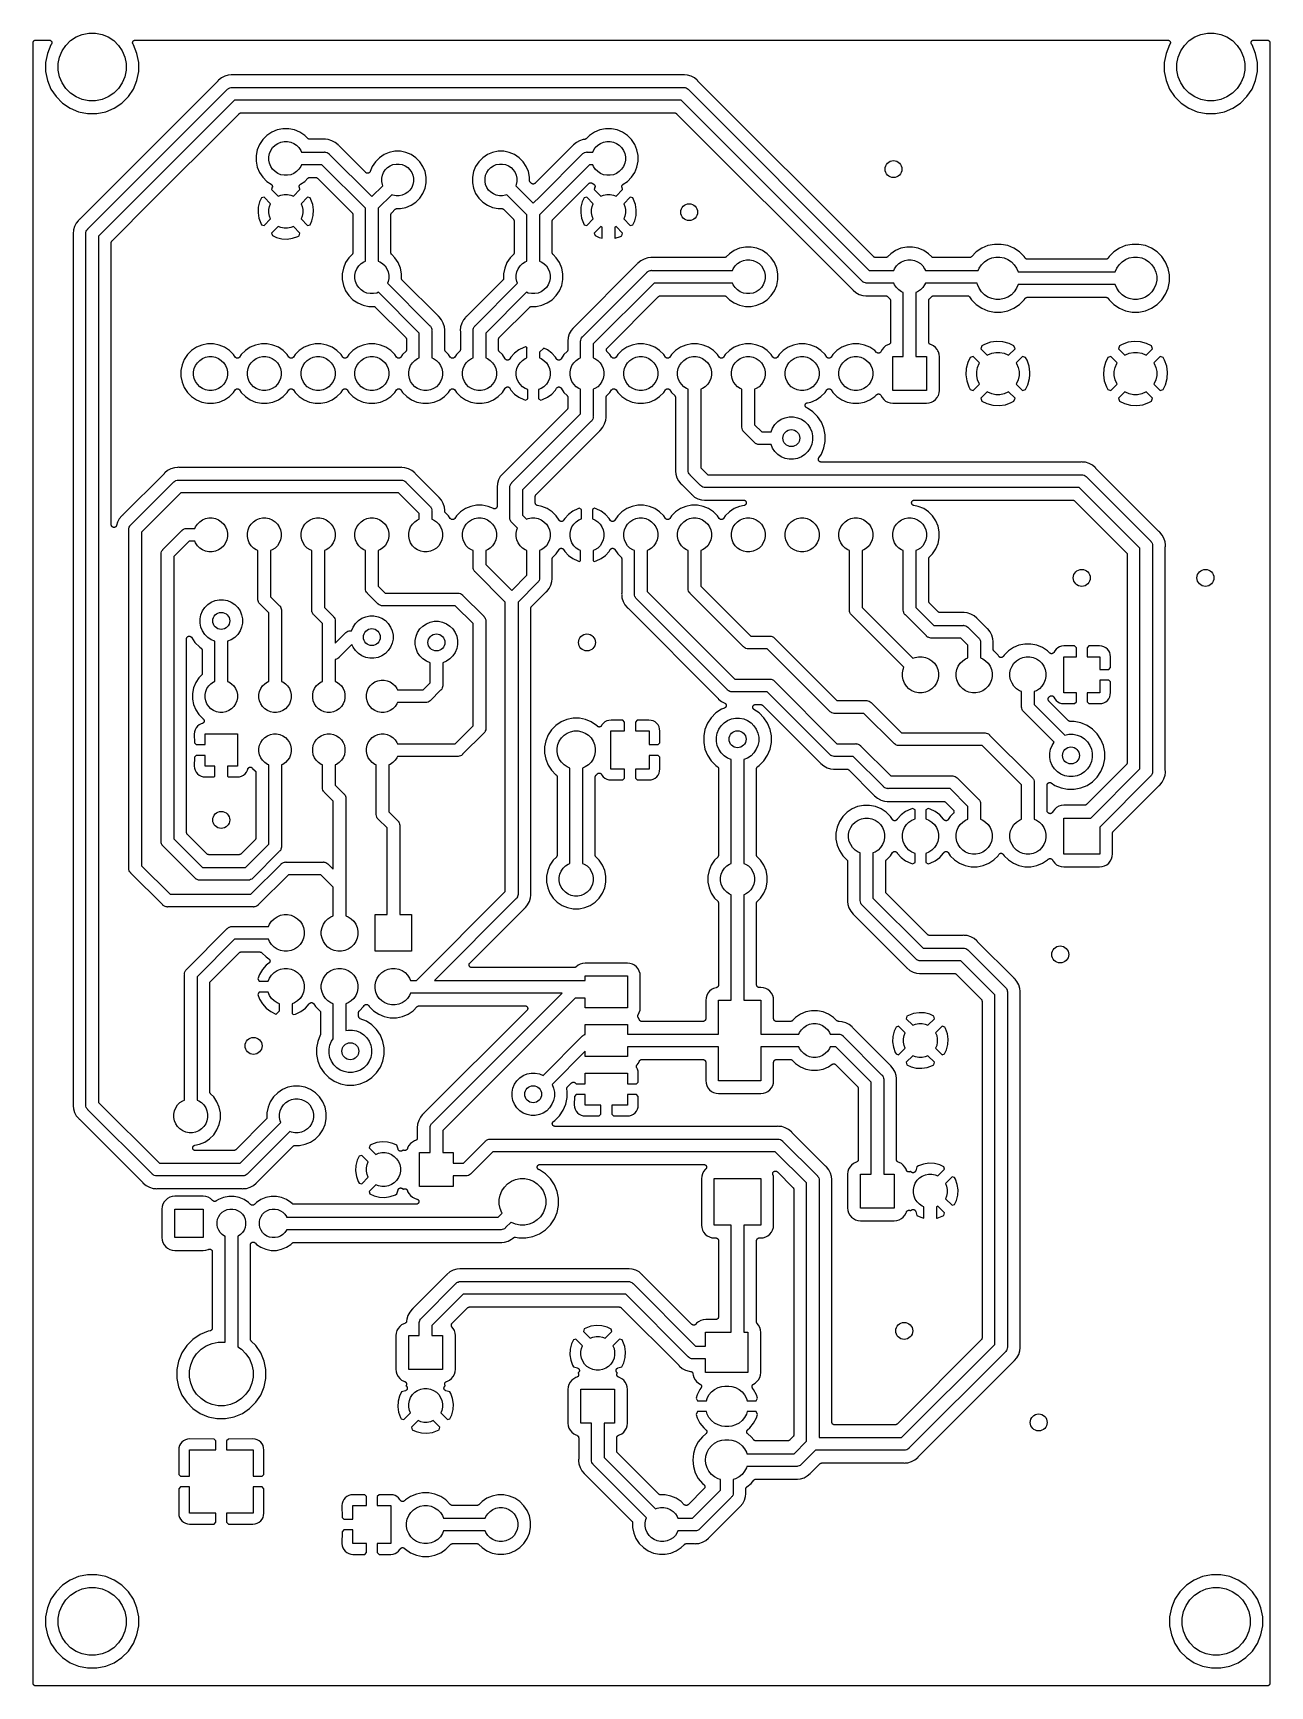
# Model space of a CAD drawing. Extents: x 102.4 to 160.8, y -97.5 to -19.5.
import ezdxf

# ---------------------------------------------------------------- set-up
doc = ezdxf.new("R2010")
doc.units = 0
doc.layers.add('BLACK', color=7, linetype='CONTINUOUS')

msp = doc.modelspace()

# ---------------------------------------------------------------- linework, layer by layer
at = {"layer": 'BLACK', "linetype": 'CONTINUOUS'}
for p, q in [((104.689, -19.5435), (104.998, -19.482)), ((104.998, -19.482), (105.314, -19.482)), ((105.314, -19.482), (105.623, -19.5435)), ((157.521, -19.5435), (157.83, -19.482)), ((157.83, -19.482), (158.146, -19.482)), ((158.146, -19.482), (158.455, -19.5435)), ((102.362, -19.9372), (102.363, -19.9253)), ((102.362, -19.9381), (102.362, -19.9372)), ((102.362, -19.9381), (102.362, -19.9381)), ((102.362, -19.9381), (102.362, -19.9381)), ((102.362, -19.939), (102.362, -19.9381)), ((102.362, -97.409), (102.362, -19.939)), ((102.363, -19.9253), (102.365, -19.9135)), ((102.365, -19.9126), (102.368, -19.9012)), ((102.365, -19.913), (102.365, -19.9126)), ((102.365, -19.9135), (102.365, -19.913)), ((102.368, -19.9012), (102.372, -19.8898)), ((102.372, -19.889), (102.378, -19.8785)), ((102.372, -19.8894), (102.372, -19.889)), ((102.372, -19.8898), (102.372, -19.8894)), ((102.378, -19.8785), (102.384, -19.868)), ((102.384, -19.8672), (102.392, -19.8581)), ((102.384, -19.8676), (102.384, -19.8672)), ((102.384, -19.868), (102.384, -19.8676)), ((102.392, -19.8581), (102.4, -19.8489)), ((102.4, -19.8483), (102.409, -19.8408)), ((102.4, -19.8486), (102.4, -19.8483)), ((102.4, -19.8489), (102.4, -19.8486)), ((102.409, -19.8408), (102.419, -19.8332)), ((102.419, -19.8327), (102.43, -19.8272)), ((102.419, -19.833), (102.419, -19.8327)), ((102.419, -19.8332), (102.419, -19.833)), ((102.43, -19.8272), (102.441, -19.8216)), ((102.441, -19.8212), (102.453, -19.8179)), ((102.441, -19.8215), (102.441, -19.8212)), ((102.441, -19.8216), (102.441, -19.8215)), ((102.453, -19.8179), (102.464, -19.8144)), ((102.464, -19.8144), (102.465, -19.8144)), ((102.465, -19.8142), (102.477, -19.8132)), ((102.465, -19.8144), (102.465, -19.8142)), ((102.477, -19.8132), (102.489, -19.812)), ((102.489, -19.812), (103.121, -19.812)), ((103.206, -20.0399), (103.041, -20.4403)), ((103.121, -19.812), (103.122, -19.812)), ((103.122, -19.812), (103.122, -19.812)), ((103.122, -19.812), (103.122, -19.812)), ((103.122, -19.812), (103.123, -19.812)), ((103.123, -19.812), (103.135, -19.8134)), ((103.135, -19.8134), (103.147, -19.8147)), ((103.147, -19.8147), (103.147, -19.8147)), ((103.147, -19.8147), (103.147, -19.8148)), ((103.147, -19.8148), (103.159, -19.8185)), ((103.159, -19.8185), (103.171, -19.8221)), ((103.171, -19.8221), (103.171, -19.8222)), ((103.171, -19.8222), (103.171, -19.8223)), ((103.171, -19.8223), (103.182, -19.8281)), ((103.182, -19.8281), (103.192, -19.8339)), ((103.192, -19.8339), (103.193, -19.8341)), ((103.193, -19.8341), (103.193, -19.8342)), ((103.193, -19.8342), (103.202, -19.842)), ((103.202, -19.842), (103.211, -19.8497)), ((103.227, -20.0096), (103.206, -20.0399)), ((103.211, -19.8497), (103.212, -19.85)), ((103.212, -19.85), (103.212, -19.8501)), ((103.212, -19.8501), (103.219, -19.8596)), ((103.219, -19.8596), (103.227, -19.869)), ((103.227, -19.869), (103.227, -19.8692)), ((103.227, -19.8692), (103.227, -19.8695)), ((103.227, -19.8695), (103.233, -19.8802)), ((103.232, -19.9989), (103.227, -20.0096)), ((103.238, -19.9882), (103.232, -19.9989)), ((103.233, -19.8802), (103.239, -19.8909)), ((103.242, -19.9761), (103.238, -19.9877)), ((103.238, -19.9877), (103.238, -19.9879)), ((103.238, -19.9879), (103.238, -19.9882)), ((103.239, -19.8909), (103.239, -19.8912)), ((103.239, -19.8912), (103.239, -19.8914)), ((103.239, -19.8914), (103.242, -19.903)), ((103.242, -19.903), (103.246, -19.9147)), ((103.245, -19.9645), (103.242, -19.9761)), ((103.246, -19.9643), (103.245, -19.9645)), ((103.246, -19.9147), (103.246, -19.9149)), ((103.246, -19.9149), (103.246, -19.9152)), ((103.246, -19.9152), (103.247, -19.9272)), ((103.247, -19.9519), (103.246, -19.964)), ((103.246, -19.964), (103.246, -19.9643)), ((103.247, -19.9272), (103.248, -19.9393)), ((103.248, -19.9399), (103.247, -19.9519)), ((103.248, -19.9393), (103.248, -19.9396)), ((103.248, -19.9396), (103.248, -19.9399)), ((103.738, -20.3241), (103.913, -20.0621)), ((103.913, -20.0621), (104.136, -19.8392)), ((104.136, -19.8392), (104.398, -19.6641)), ((104.398, -19.6641), (104.689, -19.5435)), ((105.623, -19.5435), (105.914, -19.6641)), ((105.914, -19.6641), (106.176, -19.8392)), ((106.176, -19.8392), (106.399, -20.0621)), ((106.399, -20.0621), (106.574, -20.3241)), ((107.064, -19.9376), (107.065, -19.9256)), ((107.064, -19.9378), (107.064, -19.9376)), ((107.064, -19.9381), (107.064, -19.9378)), ((107.065, -19.9501), (107.064, -19.9381)), ((107.065, -19.9256), (107.067, -19.9135)), ((107.066, -19.9623), (107.065, -19.9501)), ((107.066, -19.9625), (107.066, -19.9623)), ((107.066, -19.9628), (107.066, -19.9625)), ((107.07, -19.9743), (107.066, -19.9628)), ((107.067, -19.9129), (107.07, -19.9015)), ((107.067, -19.9132), (107.067, -19.9129)), ((107.067, -19.9135), (107.067, -19.9132)), ((107.07, -19.9015), (107.074, -19.8898)), ((107.073, -19.9861), (107.07, -19.9743)), ((107.073, -19.9863), (107.073, -19.9861)), ((107.073, -19.9866), (107.073, -19.9863)), ((107.079, -19.9972), (107.073, -19.9866)), ((107.074, -19.8893), (107.08, -19.8787)), ((107.074, -19.8895), (107.074, -19.8893)), ((107.074, -19.8898), (107.074, -19.8895)), ((107.084, -20.0081), (107.079, -19.9972)), ((107.08, -19.8787), (107.086, -19.868)), ((107.085, -20.0085), (107.084, -20.0081)), ((107.085, -20.0086), (107.085, -20.0085)), ((107.085, -20.0085), (107.085, -20.0085)), ((107.085, -20.0096), (107.085, -20.0086)), ((107.106, -20.0399), (107.085, -20.0096)), ((107.086, -19.8675), (107.094, -19.8584)), ((107.086, -19.8678), (107.086, -19.8675)), ((107.086, -19.868), (107.086, -19.8678)), ((107.094, -19.8584), (107.101, -19.8489)), ((107.101, -19.8489), (107.102, -19.8487)), ((107.102, -19.8485), (107.111, -19.841)), ((107.102, -19.8487), (107.102, -19.8485)), ((107.271, -20.4403), (107.106, -20.0399)), ((107.111, -19.841), (107.121, -19.8332)), ((107.121, -19.8329), (107.132, -19.8273)), ((107.121, -19.8331), (107.121, -19.8329)), ((107.121, -19.8332), (107.121, -19.8331)), ((107.132, -19.8273), (107.143, -19.8216)), ((107.143, -19.8214), (107.155, -19.8179)), ((107.143, -19.8215), (107.143, -19.8214)), ((107.143, -19.8216), (107.143, -19.8215)), ((107.155, -19.8179), (107.166, -19.8144)), ((107.166, -19.8144), (107.167, -19.8144)), ((107.167, -19.8143), (107.179, -19.8132)), ((107.167, -19.8144), (107.167, -19.8143)), ((107.179, -19.8132), (107.191, -19.812)), ((107.191, -19.812), (155.953, -19.812)), ((156.038, -20.0399), (155.873, -20.4403)), ((155.953, -19.812), (155.954, -19.812)), ((155.954, -19.812), (155.954, -19.812)), ((155.954, -19.812), (155.954, -19.812)), ((155.954, -19.812), (155.955, -19.812)), ((155.955, -19.812), (155.967, -19.8134)), ((155.967, -19.8134), (155.979, -19.8147)), ((155.979, -19.8147), (155.979, -19.8147)), ((155.979, -19.8147), (155.979, -19.8148)), ((155.979, -19.8148), (155.991, -19.8185)), ((155.991, -19.8185), (156.003, -19.8221)), ((156.003, -19.8221), (156.003, -19.8222)), ((156.003, -19.8222), (156.003, -19.8223)), ((156.003, -19.8223), (156.014, -19.8281)), ((156.014, -19.8281), (156.024, -19.8339)), ((156.024, -19.8339), (156.025, -19.8341)), ((156.025, -19.8341), (156.025, -19.8342)), ((156.025, -19.8342), (156.034, -19.842)), ((156.034, -19.842), (156.043, -19.8497)), ((156.059, -20.0096), (156.038, -20.0399)), ((156.043, -19.8497), (156.044, -19.85)), ((156.044, -19.85), (156.044, -19.8501)), ((156.044, -19.8501), (156.051, -19.8596)), ((156.051, -19.8596), (156.059, -19.869)), ((156.059, -19.869), (156.059, -19.8692)), ((156.059, -19.8692), (156.059, -19.8695)), ((156.059, -19.8695), (156.065, -19.8802)), ((156.064, -19.9989), (156.059, -20.0096)), ((156.07, -19.9882), (156.064, -19.9989)), ((156.065, -19.8802), (156.071, -19.8909)), ((156.074, -19.9761), (156.07, -19.9877)), ((156.07, -19.9877), (156.07, -19.9879)), ((156.07, -19.9879), (156.07, -19.9882)), ((156.071, -19.8909), (156.071, -19.8912)), ((156.071, -19.8912), (156.071, -19.8914)), ((156.071, -19.8914), (156.074, -19.903)), ((156.074, -19.903), (156.078, -19.9147)), ((156.077, -19.9645), (156.074, -19.9761)), ((156.078, -19.9643), (156.077, -19.9645)), ((156.078, -19.9147), (156.078, -19.9149)), ((156.078, -19.9149), (156.078, -19.9152)), ((156.078, -19.9152), (156.079, -19.9272)), ((156.079, -19.9519), (156.078, -19.964)), ((156.078, -19.964), (156.078, -19.9643)), ((156.079, -19.9272), (156.08, -19.9393)), ((156.08, -19.9399), (156.079, -19.9519)), ((156.08, -19.9393), (156.08, -19.9396)), ((156.08, -19.9396), (156.08, -19.9399)), ((156.57, -20.3241), (156.745, -20.0621)), ((156.745, -20.0621), (156.968, -19.8392)), ((156.968, -19.8392), (157.23, -19.6641)), ((157.23, -19.6641), (157.521, -19.5435)), ((158.455, -19.5435), (158.746, -19.6641)), ((158.746, -19.6641), (159.008, -19.8392)), ((159.008, -19.8392), (159.231, -20.0621)), ((159.231, -20.0621), (159.406, -20.3241)), ((159.896, -19.9376), (159.897, -19.9256)), ((159.896, -19.9378), (159.896, -19.9376)), ((159.896, -19.9381), (159.896, -19.9378)), ((159.897, -19.9501), (159.896, -19.9381)), ((159.897, -19.9256), (159.899, -19.9135)), ((159.898, -19.9623), (159.897, -19.9501)), ((159.898, -19.9625), (159.898, -19.9623)), ((159.898, -19.9628), (159.898, -19.9625)), ((159.902, -19.9743), (159.898, -19.9628)), ((159.899, -19.9129), (159.902, -19.9015)), ((159.899, -19.9132), (159.899, -19.9129)), ((159.899, -19.9135), (159.899, -19.9132)), ((159.902, -19.9015), (159.906, -19.8898)), ((159.905, -19.9861), (159.902, -19.9743)), ((159.905, -19.9863), (159.905, -19.9861)), ((159.905, -19.9866), (159.905, -19.9863)), ((159.911, -19.9972), (159.905, -19.9866)), ((159.906, -19.8893), (159.912, -19.8787)), ((159.906, -19.8895), (159.906, -19.8893)), ((159.906, -19.8898), (159.906, -19.8895)), ((159.916, -20.0081), (159.911, -19.9972)), ((159.912, -19.8787), (159.918, -19.868)), ((159.917, -20.0085), (159.916, -20.0081)), ((159.917, -20.0086), (159.917, -20.0085)), ((159.917, -20.0085), (159.917, -20.0085)), ((159.917, -20.0096), (159.917, -20.0086)), ((159.938, -20.0399), (159.917, -20.0096)), ((159.918, -19.8675), (159.926, -19.8584)), ((159.918, -19.8678), (159.918, -19.8675)), ((159.918, -19.868), (159.918, -19.8678)), ((159.926, -19.8584), (159.933, -19.8489)), ((159.933, -19.8489), (159.934, -19.8487)), ((159.934, -19.8485), (159.943, -19.841)), ((159.934, -19.8487), (159.934, -19.8485)), ((160.103, -20.4403), (159.938, -20.0399)), ((159.943, -19.841), (159.953, -19.8332)), ((159.953, -19.8329), (159.964, -19.8273)), ((159.953, -19.8331), (159.953, -19.8329)), ((159.953, -19.8332), (159.953, -19.8331)), ((159.964, -19.8273), (159.975, -19.8216)), ((159.975, -19.8214), (159.987, -19.8179)), ((159.975, -19.8215), (159.975, -19.8214)), ((159.975, -19.8216), (159.975, -19.8215)), ((159.987, -19.8179), (159.998, -19.8144)), ((159.998, -19.8144), (159.999, -19.8144)), ((159.999, -19.8143), (160.011, -19.8132)), ((159.999, -19.8144), (159.999, -19.8143)), ((160.011, -19.8132), (160.023, -19.812)), ((160.023, -19.812), (160.655, -19.812)), ((160.655, -19.812), (160.656, -19.812)), ((160.656, -19.812), (160.656, -19.812)), ((160.656, -19.812), (160.656, -19.812)), ((160.656, -19.812), (160.657, -19.812)), ((160.657, -19.812), (160.669, -19.8133)), ((160.669, -19.8133), (160.681, -19.8146)), ((160.681, -19.8146), (160.681, -19.8147)), ((160.681, -19.8147), (160.681, -19.8148)), ((160.681, -19.8148), (160.693, -19.8184)), ((160.693, -19.8184), (160.704, -19.8219)), ((160.704, -19.8219), (160.705, -19.8221)), ((160.705, -19.8221), (160.705, -19.8223)), ((160.705, -19.8223), (160.715, -19.828)), ((160.715, -19.828), (160.726, -19.8337)), ((160.726, -19.8337), (160.726, -19.834)), ((160.726, -19.834), (160.727, -19.8342)), ((160.727, -19.8342), (160.736, -19.8419)), ((160.736, -19.8419), (160.745, -19.8495)), ((160.745, -19.8495), (160.745, -19.8499)), ((160.745, -19.8499), (160.746, -19.8501)), ((160.746, -19.8501), (160.753, -19.8595)), ((160.753, -19.8595), (160.761, -19.8687)), ((160.761, -19.8687), (160.761, -19.8691)), ((160.761, -19.8691), (160.761, -19.8695)), ((160.761, -19.8695), (160.767, -19.8801)), ((160.767, -19.8801), (160.772, -19.8906)), ((160.772, -19.8906), (160.773, -19.891)), ((160.773, -19.891), (160.773, -19.8914)), ((160.773, -19.8914), (160.776, -19.9029)), ((160.776, -19.9029), (160.78, -19.9143)), ((160.78, -19.9143), (160.78, -19.9148)), ((160.78, -19.9148), (160.78, -19.9152)), ((160.78, -19.9152), (160.781, -19.9271)), ((160.781, -19.9271), (160.782, -19.939)), ((160.782, -19.939), (160.782, -97.409)), ((103.041, -20.4403), (102.956, -20.8653)), ((102.956, -20.8653), (102.956, -21.2987)), ((103.556, -20.9244), (103.617, -20.6153)), ((103.556, -21.2396), (103.556, -20.9244)), ((103.617, -20.6153), (103.738, -20.3241)), ((106.574, -20.3241), (106.695, -20.6153)), ((106.695, -20.6153), (106.756, -20.9244)), ((106.756, -20.9244), (106.756, -21.2396)), ((107.356, -20.8653), (107.271, -20.4403)), ((107.356, -21.2987), (107.356, -20.8653)), ((155.873, -20.4403), (155.788, -20.8653)), ((155.788, -20.8653), (155.788, -21.2987)), ((156.388, -20.9244), (156.449, -20.6153)), ((156.388, -21.2396), (156.388, -20.9244)), ((156.449, -20.6153), (156.57, -20.3241)), ((159.406, -20.3241), (159.527, -20.6153)), ((159.527, -20.6153), (159.588, -20.9244)), ((159.588, -20.9244), (159.588, -21.2396)), ((160.188, -20.8653), (160.103, -20.4403)), ((160.188, -21.2987), (160.188, -20.8653)), ((102.956, -21.2987), (103.041, -21.7237)), ((103.041, -21.7237), (103.206, -22.1241)), ((103.617, -21.5487), (103.556, -21.2396)), ((103.738, -21.8399), (103.617, -21.5487)), ((103.913, -22.1019), (103.738, -21.8399)), ((111.088, -21.7513), (104.555, -28.2839)), ((106.574, -21.8399), (106.399, -22.1019)), ((106.695, -21.5487), (106.574, -21.8399)), ((106.756, -21.2396), (106.695, -21.5487)), ((107.106, -22.1241), (107.271, -21.7237)), ((107.271, -21.7237), (107.356, -21.2987)), ((111.091, -21.7471), (111.088, -21.7513)), ((111.095, -21.7434), (111.091, -21.7471)), ((111.096, -21.742), (111.095, -21.7434)), ((111.121, -21.7125), (111.096, -21.742)), ((111.258, -21.6001), (111.121, -21.7125)), ((111.414, -21.5165), (111.258, -21.6001)), ((111.584, -21.465), (111.414, -21.5165)), ((111.722, -21.4514), (111.584, -21.465)), ((111.76, -21.4476), (111.722, -21.4514)), ((111.722, -21.4514), (111.722, -21.4514)), ((111.798, -21.4514), (111.76, -21.4476)), ((111.803, -21.4514), (111.798, -21.4514)), ((111.809, -21.452), (111.803, -21.4514)), ((111.81, -21.452), (111.809, -21.452)), ((133.046, -21.452), (111.81, -21.452)), ((133.051, -21.4515), (133.046, -21.452)), ((133.056, -21.4515), (133.051, -21.4515)), ((133.058, -21.4514), (133.056, -21.4515)), ((133.096, -21.4476), (133.058, -21.4514)), ((133.134, -21.4514), (133.096, -21.4476)), ((133.272, -21.465), (133.134, -21.4514)), ((133.134, -21.4514), (133.134, -21.4514)), ((133.442, -21.5165), (133.272, -21.465)), ((133.598, -21.6001), (133.442, -21.5165)), ((133.735, -21.7125), (133.598, -21.6001)), ((133.76, -21.742), (133.735, -21.7125)), ((133.763, -21.7458), (133.76, -21.742)), ((133.767, -21.75), (133.763, -21.7458)), ((133.768, -21.7513), (133.767, -21.75)), ((142.068, -30.0508), (133.768, -21.7513)), ((155.788, -21.2987), (155.873, -21.7237)), ((155.873, -21.7237), (156.038, -22.1241)), ((156.449, -21.5487), (156.388, -21.2396)), ((156.57, -21.8399), (156.449, -21.5487)), ((156.745, -22.1019), (156.57, -21.8399)), ((159.406, -21.8399), (159.231, -22.1019)), ((159.527, -21.5487), (159.406, -21.8399)), ((159.588, -21.2396), (159.527, -21.5487)), ((159.938, -22.1241), (160.103, -21.7237)), ((160.103, -21.7237), (160.188, -21.2987)), ((103.206, -22.1241), (103.447, -22.4844)), ((103.447, -22.4844), (103.754, -22.7909)), ((104.136, -22.3248), (103.913, -22.1019)), ((104.398, -22.4999), (104.136, -22.3248)), ((104.689, -22.6205), (104.398, -22.4999)), ((104.998, -22.682), (104.689, -22.6205)), ((104.954, -28.7335), (111.537, -22.1503)), ((105.623, -22.6205), (105.314, -22.682)), ((105.914, -22.4999), (105.623, -22.6205)), ((106.176, -22.3248), (105.914, -22.4999)), ((106.399, -22.1019), (106.176, -22.3248)), ((106.558, -22.7909), (106.865, -22.4844)), ((106.865, -22.4844), (107.106, -22.1241)), ((111.537, -22.1503), (111.547, -22.1388)), ((111.547, -22.1388), (111.577, -22.1142)), ((111.577, -22.1142), (111.593, -22.1014)), ((111.593, -22.1014), (111.635, -22.0788)), ((111.635, -22.0788), (111.645, -22.0735)), ((111.645, -22.0735), (111.701, -22.0563)), ((111.701, -22.0563), (111.745, -22.052)), ((111.745, -22.052), (111.76, -22.0505)), ((111.745, -22.052), (111.745, -22.052)), ((111.76, -22.0505), (111.775, -22.052)), ((111.775, -22.052), (133.081, -22.052)), ((133.081, -22.052), (133.096, -22.0505)), ((133.096, -22.0505), (133.111, -22.052)), ((133.111, -22.052), (133.111, -22.052)), ((133.111, -22.052), (133.155, -22.0563)), ((133.155, -22.0563), (133.211, -22.0735)), ((133.211, -22.0735), (133.263, -22.1014)), ((133.263, -22.1014), (133.309, -22.1388)), ((133.309, -22.1388), (133.319, -22.1503)), ((133.319, -22.1503), (141.856, -30.688)), ((156.038, -22.1241), (156.279, -22.4844)), ((156.279, -22.4844), (156.586, -22.7909)), ((156.968, -22.3248), (156.745, -22.1019)), ((157.23, -22.4999), (156.968, -22.3248)), ((157.521, -22.6205), (157.23, -22.4999)), ((157.83, -22.682), (157.521, -22.6205)), ((158.455, -22.6205), (158.146, -22.682)), ((158.746, -22.4999), (158.455, -22.6205)), ((159.008, -22.3248), (158.746, -22.4999)), ((159.231, -22.1019), (159.008, -22.3248)), ((159.39, -22.7909), (159.697, -22.4844)), ((159.697, -22.4844), (159.938, -22.1241)), ((103.754, -22.7909), (104.114, -23.0316)), ((104.114, -23.0316), (104.514, -23.1975)), ((104.514, -23.1975), (104.939, -23.282)), ((104.939, -23.282), (105.373, -23.282)), ((105.314, -22.682), (104.998, -22.682)), ((105.373, -23.282), (105.798, -23.1975)), ((111.884, -22.652), (105.456, -29.0803)), ((105.798, -23.1975), (106.198, -23.0316)), ((106.198, -23.0316), (106.558, -22.7909)), ((107.504, -27.8807), (112.096, -23.2892)), ((132.972, -22.652), (111.884, -22.652)), ((112.096, -23.2889), (112.097, -23.288)), ((112.096, -23.2892), (112.096, -23.2889)), ((112.096, -23.2889), (112.096, -23.2889)), ((112.096, -23.2889), (112.096, -23.2889)), ((112.097, -23.288), (112.106, -23.2806)), ((112.106, -23.2806), (112.115, -23.2732)), ((112.115, -23.2732), (112.116, -23.2729)), ((112.116, -23.2725), (112.127, -23.2671)), ((112.116, -23.2729), (112.116, -23.2725)), ((112.127, -23.2671), (112.137, -23.2616)), ((112.137, -23.2616), (112.138, -23.2614)), ((112.138, -23.2611), (112.149, -23.2578)), ((112.138, -23.2614), (112.138, -23.2611)), ((112.149, -23.2578), (112.161, -23.2544)), ((112.161, -23.2544), (112.162, -23.2542)), ((112.161, -23.2544), (112.161, -23.2544)), ((112.162, -23.2542), (112.174, -23.2531)), ((112.174, -23.2531), (112.185, -23.252)), ((112.185, -23.252), (132.671, -23.252)), ((132.671, -23.252), (132.671, -23.252)), ((132.671, -23.252), (132.671, -23.252)), ((132.671, -23.252), (132.671, -23.252)), ((132.671, -23.252), (132.672, -23.252)), ((132.672, -23.252), (132.684, -23.2533)), ((132.684, -23.2533), (132.696, -23.2545)), ((132.696, -23.2545), (132.696, -23.2547)), ((132.696, -23.2547), (132.697, -23.2548)), ((132.697, -23.2548), (132.708, -23.2583)), ((132.708, -23.2583), (132.719, -23.2618)), ((132.719, -23.2618), (132.72, -23.2621)), ((132.72, -23.2621), (132.721, -23.2623)), ((132.721, -23.2623), (132.731, -23.2679)), ((132.731, -23.2679), (132.741, -23.2735)), ((132.741, -23.2735), (132.742, -23.2739)), ((132.742, -23.2739), (132.742, -23.2742)), ((132.742, -23.2742), (132.751, -23.2817)), ((132.751, -23.2817), (132.76, -23.2892)), ((132.76, -23.2892), (141.06, -31.5887)), ((141.509, -31.1897), (132.972, -22.652)), ((156.586, -22.7909), (156.946, -23.0316)), ((156.946, -23.0316), (157.346, -23.1975)), ((157.346, -23.1975), (157.771, -23.282)), ((157.771, -23.282), (158.205, -23.282)), ((158.146, -22.682), (157.83, -22.682)), ((158.205, -23.282), (158.63, -23.1975)), ((158.63, -23.1975), (159.03, -23.0316)), ((159.03, -23.0316), (159.39, -22.7909)), ((113.637, -24.1593), (113.408, -24.3125)), ((113.892, -24.0538), (113.637, -24.1593)), ((114.162, -24), (113.892, -24.0538)), ((114.438, -24), (114.162, -24)), ((114.708, -24.0538), (114.438, -24)), ((114.963, -24.1593), (114.708, -24.0538)), ((115.192, -24.3125), (114.963, -24.1593)), ((128.877, -24.1593), (128.648, -24.3125)), ((129.132, -24.0538), (128.877, -24.1593)), ((129.402, -24), (129.132, -24.0538)), ((129.678, -24), (129.402, -24)), ((129.948, -24.0538), (129.678, -24)), ((130.203, -24.1593), (129.948, -24.0538)), ((130.432, -24.3125), (130.203, -24.1593)), ((113.059, -24.7369), (112.954, -24.9916)), ((113.213, -24.5076), (113.059, -24.7369)), ((113.408, -24.3125), (113.213, -24.5076)), ((113.591, -25.0211), (113.679, -24.89)), ((113.679, -24.89), (113.79, -24.7786)), ((113.79, -24.7786), (113.921, -24.691)), ((113.921, -24.691), (114.067, -24.6307)), ((114.067, -24.6307), (114.221, -24.6)), ((114.221, -24.6), (114.379, -24.6)), ((114.379, -24.6), (114.533, -24.6307)), ((114.533, -24.6307), (114.679, -24.691)), ((114.679, -24.691), (114.81, -24.7786)), ((114.81, -24.7786), (114.921, -24.89)), ((114.921, -24.89), (115.009, -25.0211)), ((115.343, -24.4628), (115.192, -24.3125)), ((115.352, -24.4703), (115.343, -24.4628)), ((115.361, -24.4778), (115.352, -24.4703)), ((115.361, -24.4781), (115.361, -24.4778)), ((115.362, -24.4785), (115.361, -24.4781)), ((115.372, -24.4841), (115.362, -24.4785)), ((115.382, -24.4897), (115.372, -24.4841)), ((115.383, -24.4899), (115.382, -24.4897)), ((115.384, -24.4902), (115.383, -24.4899)), ((115.395, -24.4937), (115.384, -24.4902)), ((115.406, -24.4972), (115.395, -24.4937)), ((115.407, -24.4973), (115.406, -24.4972)), ((115.407, -24.4975), (115.407, -24.4973)), ((115.419, -24.4987), (115.407, -24.4975)), ((115.431, -24.5), (115.419, -24.4987)), ((115.432, -24.5), (115.431, -24.5)), ((115.433, -24.5), (115.432, -24.5)), ((115.432, -24.5), (115.432, -24.5)), ((115.432, -24.5), (115.432, -24.5)), ((116.082, -24.5), (115.433, -24.5)), ((116.087, -24.4995), (116.082, -24.5)), ((116.092, -24.4995), (116.087, -24.4995)), ((116.094, -24.4994), (116.092, -24.4995)), ((116.132, -24.4956), (116.094, -24.4994)), ((116.17, -24.4994), (116.132, -24.4956)), ((116.308, -24.513), (116.17, -24.4994)), ((116.17, -24.4994), (116.17, -24.4994)), ((116.478, -24.5645), (116.308, -24.513)), ((116.634, -24.6481), (116.478, -24.5645)), ((116.771, -24.7605), (116.634, -24.6481)), ((116.796, -24.79), (116.771, -24.7605)), ((116.799, -24.7938), (116.796, -24.79)), ((116.803, -24.798), (116.799, -24.7938)), ((116.804, -24.7993), (116.803, -24.798)), ((118.073, -26.068), (116.804, -24.7993)), ((127.852, -24.7993), (126.074, -26.5774)), ((127.855, -24.7951), (127.852, -24.7993)), ((127.859, -24.7914), (127.855, -24.7951)), ((127.86, -24.79), (127.859, -24.7914)), ((127.885, -24.7605), (127.86, -24.79)), ((128.022, -24.6481), (127.885, -24.7605)), ((128.178, -24.5645), (128.022, -24.6481)), ((128.348, -24.513), (128.178, -24.5645)), ((128.413, -24.5066), (128.348, -24.513)), ((128.418, -24.5055), (128.413, -24.5066)), ((128.424, -24.5051), (128.418, -24.5055)), ((128.43, -24.5031), (128.424, -24.5051)), ((128.437, -24.5018), (128.43, -24.5031)), ((128.442, -24.4997), (128.437, -24.5018)), ((128.447, -24.4981), (128.442, -24.4997)), ((128.454, -24.495), (128.447, -24.4981)), ((128.46, -24.4923), (128.454, -24.495)), ((128.465, -24.4893), (128.46, -24.4923)), ((128.469, -24.4867), (128.465, -24.4893)), ((128.475, -24.4824), (128.469, -24.4867)), ((128.481, -24.4786), (128.475, -24.4824)), ((128.484, -24.4747), (128.481, -24.4786)), ((128.489, -24.4713), (128.484, -24.4747)), ((128.49, -24.47), (128.489, -24.4713)), ((128.648, -24.3125), (128.49, -24.47)), ((128.831, -25.0211), (128.919, -24.89)), ((128.919, -24.89), (129.03, -24.7786)), ((129.03, -24.7786), (129.161, -24.691)), ((129.161, -24.691), (129.307, -24.6307)), ((129.307, -24.6307), (129.461, -24.6)), ((129.461, -24.6), (129.619, -24.6)), ((129.619, -24.6), (129.773, -24.6307)), ((129.773, -24.6307), (129.919, -24.691)), ((129.919, -24.691), (130.05, -24.7786)), ((130.05, -24.7786), (130.161, -24.89)), ((130.161, -24.89), (130.249, -25.0211)), ((130.627, -24.5076), (130.432, -24.3125)), ((130.781, -24.7369), (130.627, -24.5076)), ((130.886, -24.9916), (130.781, -24.7369)), ((112.954, -24.9916), (112.9, -25.2621)), ((112.9, -25.2621), (112.9, -25.5379)), ((112.9, -25.5379), (112.954, -25.8084)), ((113.5, -25.3212), (113.531, -25.1666)), ((113.5, -25.4788), (113.5, -25.3212)), ((113.531, -25.6334), (113.5, -25.4788)), ((113.531, -25.1666), (113.591, -25.0211)), ((113.591, -25.7789), (113.531, -25.6334)), ((115.009, -25.0211), (115.042, -25.1)), ((115.042, -25.7), (115.009, -25.7789)), ((115.042, -25.1), (116.117, -25.1)), ((116.008, -25.7), (115.042, -25.7)), ((118.064, -27.7563), (116.008, -25.7)), ((116.117, -25.1), (116.132, -25.0985)), ((116.132, -25.0985), (116.147, -25.1)), ((116.147, -25.1), (116.147, -25.1)), ((116.147, -25.1), (116.191, -25.1043)), ((116.191, -25.1043), (116.247, -25.1215)), ((116.247, -25.1215), (116.299, -25.1494)), ((116.299, -25.1494), (116.345, -25.1868)), ((116.345, -25.1868), (116.355, -25.1983)), ((116.355, -25.1983), (118.364, -27.2077)), ((118.531, -25.5554), (118.384, -25.7765)), ((118.719, -25.3674), (118.531, -25.5554)), ((118.941, -25.2196), (118.719, -25.3674)), ((119.186, -25.1179), (118.941, -25.2196)), ((119.102, -25.8334), (119.225, -25.7514)), ((119.447, -25.066), (119.186, -25.1179)), ((119.225, -25.7514), (119.361, -25.6948)), ((119.361, -25.6948), (119.506, -25.666)), ((119.713, -25.066), (119.447, -25.066)), ((119.506, -25.666), (119.654, -25.666)), ((119.654, -25.666), (119.799, -25.6948)), ((119.974, -25.1179), (119.713, -25.066)), ((119.799, -25.6948), (119.935, -25.7514)), ((119.935, -25.7514), (120.058, -25.8334)), ((120.219, -25.2196), (119.974, -25.1179)), ((120.441, -25.3674), (120.219, -25.2196)), ((120.629, -25.5554), (120.441, -25.3674)), ((120.776, -25.7765), (120.629, -25.5554)), ((123.411, -25.5554), (123.264, -25.7765)), ((123.599, -25.3674), (123.411, -25.5554)), ((123.821, -25.2196), (123.599, -25.3674)), ((124.066, -25.1179), (123.821, -25.2196)), ((123.982, -25.8334), (124.105, -25.7514)), ((124.327, -25.066), (124.066, -25.1179)), ((124.105, -25.7514), (124.241, -25.6948)), ((124.241, -25.6948), (124.386, -25.666)), ((124.593, -25.066), (124.327, -25.066)), ((124.386, -25.666), (124.534, -25.666)), ((124.534, -25.666), (124.679, -25.6948)), ((124.854, -25.1179), (124.593, -25.066)), ((124.679, -25.6948), (124.815, -25.7514)), ((124.815, -25.7514), (124.938, -25.8334)), ((125.099, -25.2196), (124.854, -25.1179)), ((125.321, -25.3674), (125.099, -25.2196)), ((125.509, -25.5554), (125.321, -25.3674)), ((125.656, -25.7765), (125.509, -25.5554)), ((126.29, -27.2094), (128.301, -25.1983)), ((128.648, -25.7), (126.715, -27.6337)), ((128.301, -25.1983), (128.311, -25.1868)), ((128.311, -25.1868), (128.324, -25.1764)), ((128.324, -25.1764), (128.357, -25.1494)), ((128.357, -25.1494), (128.384, -25.1345)), ((128.384, -25.1345), (128.409, -25.1215)), ((128.409, -25.1215), (128.465, -25.1043)), ((128.465, -25.1043), (128.509, -25.1)), ((128.509, -25.1), (128.524, -25.0985)), ((128.509, -25.1), (128.509, -25.1)), ((128.524, -25.0985), (128.539, -25.1)), ((128.539, -25.1), (128.798, -25.1)), ((128.798, -25.7), (128.648, -25.7)), ((128.798, -25.1), (128.831, -25.0211)), ((128.831, -25.7789), (128.798, -25.7)), ((130.249, -25.0211), (130.309, -25.1666)), ((130.309, -25.6334), (130.249, -25.7789)), ((130.309, -25.1666), (130.34, -25.3212)), ((130.34, -25.4788), (130.309, -25.6334)), ((130.34, -25.3212), (130.34, -25.4788)), ((130.94, -25.2621), (130.886, -24.9916)), ((130.886, -25.8084), (130.94, -25.5379)), ((130.94, -25.5379), (130.94, -25.2621)), ((112.954, -25.8084), (113.059, -26.0632)), ((113.059, -26.0632), (113.213, -26.2924)), ((113.213, -26.2924), (113.408, -26.4875)), ((113.408, -26.4875), (113.61, -26.6227)), ((113.679, -25.91), (113.591, -25.7789)), ((113.79, -26.0214), (113.679, -25.91)), ((113.921, -26.109), (113.79, -26.0214)), ((114.067, -26.1693), (113.921, -26.109)), ((114.221, -26.2), (114.067, -26.1693)), ((114.379, -26.2), (114.221, -26.2)), ((114.533, -26.1693), (114.379, -26.2)), ((114.679, -26.109), (114.533, -26.1693)), ((114.81, -26.0214), (114.679, -26.109)), ((114.921, -25.91), (114.81, -26.0214)), ((115.009, -25.7789), (114.921, -25.91)), ((114.99, -26.6227), (115.192, -26.4875)), ((115.192, -26.4875), (115.343, -26.3372)), ((115.343, -26.3369), (115.344, -26.336)), ((115.343, -26.3372), (115.343, -26.3369)), ((115.343, -26.3369), (115.343, -26.3369)), ((115.343, -26.3369), (115.343, -26.3369)), ((115.344, -26.336), (115.353, -26.3286)), ((115.353, -26.3286), (115.362, -26.3212)), ((115.362, -26.3212), (115.363, -26.3209)), ((115.363, -26.3205), (115.374, -26.3151)), ((115.363, -26.3209), (115.363, -26.3205)), ((115.374, -26.3151), (115.384, -26.3096)), ((115.384, -26.3096), (115.385, -26.3094)), ((115.385, -26.3091), (115.397, -26.3058)), ((115.385, -26.3094), (115.385, -26.3091)), ((115.397, -26.3058), (115.408, -26.3024)), ((115.408, -26.3024), (115.409, -26.3024)), ((115.409, -26.3022), (115.421, -26.3011)), ((115.409, -26.3024), (115.409, -26.3022)), ((115.421, -26.3011), (115.433, -26.3)), ((115.433, -26.3), (115.707, -26.3)), ((115.707, -26.3), (115.707, -26.3)), ((115.707, -26.3), (115.707, -26.3)), ((115.707, -26.3), (115.707, -26.3)), ((115.707, -26.3), (115.708, -26.3)), ((115.708, -26.3), (115.72, -26.3013)), ((115.72, -26.3013), (115.732, -26.3025)), ((115.732, -26.3025), (115.732, -26.3027)), ((115.732, -26.3027), (115.733, -26.3028)), ((115.733, -26.3028), (115.744, -26.3063)), ((115.744, -26.3063), (115.755, -26.3098)), ((115.755, -26.3098), (115.756, -26.3101)), ((115.756, -26.3101), (115.757, -26.3103)), ((115.757, -26.3103), (115.767, -26.3159)), ((115.767, -26.3159), (115.777, -26.3215)), ((115.777, -26.3215), (115.778, -26.3219)), ((115.778, -26.3219), (115.778, -26.3222)), ((115.778, -26.3222), (115.787, -26.3297)), ((115.787, -26.3297), (115.796, -26.3372)), ((115.796, -26.3372), (117.427, -27.9676)), ((118.082, -26.0756), (118.073, -26.068)), ((118.091, -26.0834), (118.082, -26.0756)), ((118.092, -26.0836), (118.091, -26.0834)), ((118.092, -26.0838), (118.092, -26.0836)), ((118.102, -26.0894), (118.092, -26.0838)), ((118.113, -26.0952), (118.102, -26.0894)), ((118.114, -26.0953), (118.113, -26.0952)), ((118.114, -26.0955), (118.114, -26.0953)), ((118.125, -26.099), (118.114, -26.0955)), ((118.137, -26.1026), (118.125, -26.099)), ((118.138, -26.1027), (118.137, -26.1026)), ((118.137, -26.1026), (118.137, -26.1026)), ((118.15, -26.1039), (118.138, -26.1027)), ((118.162, -26.1052), (118.15, -26.1039)), ((118.174, -26.1041), (118.162, -26.1052)), ((118.162, -26.1052), (118.162, -26.1052)), ((118.162, -26.1052), (118.162, -26.1052)), ((118.186, -26.103), (118.174, -26.1041)), ((118.187, -26.1029), (118.186, -26.103)), ((118.198, -26.0995), (118.187, -26.1029)), ((118.187, -26.1029), (118.187, -26.1029)), ((118.21, -26.0961), (118.198, -26.0995)), ((118.211, -26.0958), (118.21, -26.0959)), ((118.21, -26.0959), (118.21, -26.0961)), ((118.221, -26.0902), (118.211, -26.0958)), ((118.232, -26.0846), (118.221, -26.0902)), ((118.233, -26.0843), (118.232, -26.0844)), ((118.232, -26.0844), (118.232, -26.0846)), ((118.242, -26.0767), (118.233, -26.0843)), ((118.251, -26.0691), (118.242, -26.0767)), ((118.252, -26.0689), (118.251, -26.0691)), ((118.259, -26.0596), (118.252, -26.0687)), ((118.252, -26.0687), (118.252, -26.0689)), ((118.267, -26.0502), (118.259, -26.0596)), ((118.268, -26.0496), (118.267, -26.0499)), ((118.267, -26.0499), (118.267, -26.0502)), ((118.273, -26.0392), (118.268, -26.0496)), ((118.279, -26.0285), (118.273, -26.0392)), ((118.28, -26.0279), (118.279, -26.0285)), ((118.384, -25.7765), (118.28, -26.0268)), ((118.28, -26.0268), (118.28, -26.0278)), ((118.28, -26.0278), (118.28, -26.0279)), ((118.28, -26.0279), (118.28, -26.0279)), ((118.83, -26.3421), (118.859, -26.1972)), ((118.83, -26.4899), (118.83, -26.3421)), ((118.859, -26.6348), (118.83, -26.4899)), ((118.859, -26.1972), (118.915, -26.0607)), ((118.915, -26.0607), (118.997, -25.9379)), ((118.997, -25.9379), (119.102, -25.8334)), ((120.058, -25.8334), (120.163, -25.9379)), ((120.163, -25.9379), (120.245, -26.0607)), ((120.245, -26.0607), (120.301, -26.1972)), ((120.301, -26.1972), (120.33, -26.3421)), ((120.33, -26.4899), (120.301, -26.6348)), ((120.33, -26.3421), (120.33, -26.4899)), ((120.878, -26.0222), (120.776, -25.7765)), ((120.93, -26.283), (120.878, -26.0222)), ((120.93, -26.549), (120.93, -26.283)), ((123.162, -26.0222), (123.11, -26.283)), ((123.11, -26.283), (123.11, -26.549)), ((123.264, -25.7765), (123.162, -26.0222)), ((123.71, -26.3421), (123.739, -26.1972)), ((123.71, -26.4899), (123.71, -26.3421)), ((123.739, -26.6348), (123.71, -26.4899)), ((123.739, -26.1972), (123.795, -26.0607)), ((123.795, -26.0607), (123.877, -25.9379)), ((123.877, -25.9379), (123.982, -25.8334)), ((124.938, -25.8334), (125.043, -25.9379)), ((125.043, -25.9379), (125.125, -26.0607)), ((125.125, -26.0607), (125.181, -26.1972)), ((125.181, -26.1972), (125.21, -26.3421)), ((125.21, -26.4899), (125.181, -26.6348)), ((125.21, -26.3421), (125.21, -26.4899)), ((125.758, -26.0222), (125.656, -25.7765)), ((125.81, -26.283), (125.758, -26.0222)), ((125.81, -26.4406), (125.81, -26.283)), ((125.811, -26.4523), (125.81, -26.4406)), ((125.812, -26.464), (125.811, -26.4523)), ((125.812, -26.4646), (125.812, -26.464)), ((125.812, -26.4653), (125.812, -26.4646)), ((125.816, -26.4765), (125.812, -26.4653)), ((125.819, -26.4878), (125.816, -26.4765)), ((125.819, -26.4884), (125.819, -26.4878)), ((125.82, -26.489), (125.819, -26.4884)), ((125.825, -26.4994), (125.82, -26.489)), ((125.83, -26.5098), (125.825, -26.4994)), ((125.831, -26.5103), (125.83, -26.5098)), ((125.831, -26.5109), (125.831, -26.5103)), ((125.839, -26.52), (125.831, -26.5109)), ((125.846, -26.5291), (125.839, -26.52)), ((125.847, -26.5301), (125.846, -26.5291)), ((125.847, -26.5304), (125.847, -26.5301)), ((125.847, -26.5301), (125.847, -26.5301)), ((125.847, -26.5301), (125.847, -26.5301)), ((125.894, -26.5774), (125.847, -26.5304)), ((128.919, -25.91), (128.831, -25.7789)), ((129.03, -26.0214), (128.919, -25.91)), ((129.161, -26.109), (129.03, -26.0214)), ((129.307, -26.1693), (129.161, -26.109)), ((129.461, -26.2), (129.307, -26.1693)), ((129.619, -26.2), (129.461, -26.2)), ((129.773, -26.1693), (129.619, -26.2)), ((129.919, -26.109), (129.773, -26.1693)), ((130.05, -26.0214), (129.919, -26.109)), ((130.161, -25.91), (130.05, -26.0214)), ((130.249, -25.7789), (130.161, -25.91)), ((130.23, -26.6227), (130.432, -26.4875)), ((130.432, -26.4875), (130.627, -26.2924)), ((130.627, -26.2924), (130.781, -26.0632)), ((130.781, -26.0632), (130.886, -25.8084)), ((113.154, -27.2643), (113.063, -27.457)), ((113.271, -27.23), (113.154, -27.2643)), ((113.582, -27.5417), (113.271, -27.23)), ((113.61, -26.6227), (113.611, -26.6237)), ((113.611, -26.6237), (113.615, -26.627)), ((113.615, -26.627), (113.62, -26.6298)), ((113.62, -26.6298), (113.625, -26.635)), ((113.625, -26.635), (113.63, -26.6397)), ((113.63, -26.6397), (113.634, -26.6437)), ((113.661, -26.7641), (113.63, -26.8708)), ((113.63, -26.8708), (113.942, -27.1825)), ((113.634, -26.6437), (113.637, -26.6473)), ((113.637, -26.6473), (113.641, -26.6533)), ((113.641, -26.6533), (113.646, -26.659)), ((113.646, -26.659), (113.648, -26.6636)), ((113.648, -26.6636), (113.651, -26.6678)), ((113.651, -26.6678), (113.654, -26.6746)), ((113.654, -26.6746), (113.657, -26.681)), ((113.657, -26.681), (113.659, -26.6859)), ((113.659, -26.6859), (113.661, -26.6906)), ((113.661, -26.6906), (113.662, -26.6978)), ((113.662, -26.759), (113.661, -26.7641)), ((113.662, -26.6978), (113.664, -26.7048)), ((113.664, -26.7542), (113.662, -26.759)), ((113.664, -26.7048), (113.665, -26.7099)), ((113.665, -26.7469), (113.664, -26.7542)), ((113.665, -26.7099), (113.666, -26.7149)), ((113.666, -26.7397), (113.665, -26.7469)), ((113.666, -26.7149), (113.666, -26.7222)), ((113.666, -26.7222), (113.666, -26.7295)), ((113.666, -26.7295), (113.666, -26.7346)), ((113.666, -26.7346), (113.666, -26.7397)), ((113.942, -27.1825), (114.067, -27.1307)), ((114.067, -27.1307), (114.221, -27.1)), ((114.221, -27.1), (114.379, -27.1)), ((114.379, -27.1), (114.533, -27.1307)), ((114.533, -27.1307), (114.658, -27.1825)), ((114.658, -27.1825), (114.97, -26.8708)), ((114.934, -26.7132), (114.936, -26.7082)), ((114.934, -26.7205), (114.934, -26.7132)), ((114.934, -26.7278), (114.934, -26.7205)), ((114.934, -26.7328), (114.934, -26.7278)), ((114.934, -26.7379), (114.934, -26.7328)), ((114.935, -26.7451), (114.934, -26.7379)), ((114.936, -26.7524), (114.935, -26.7451)), ((114.936, -26.7031), (114.938, -26.6961)), ((114.936, -26.7082), (114.936, -26.7031)), ((114.937, -26.7573), (114.936, -26.7524)), ((114.938, -26.7624), (114.937, -26.7573)), ((114.938, -26.6961), (114.94, -26.689)), ((114.939, -26.7641), (114.938, -26.7624)), ((114.97, -26.8708), (114.939, -26.7641)), ((114.94, -26.689), (114.942, -26.6843)), ((114.942, -26.6843), (114.943, -26.6794)), ((114.943, -26.6794), (114.947, -26.673)), ((114.947, -26.673), (114.95, -26.6663)), ((114.95, -26.6663), (114.953, -26.6621)), ((114.953, -26.6621), (114.955, -26.6576)), ((114.955, -26.6576), (114.96, -26.6519)), ((114.96, -26.6519), (114.964, -26.6459)), ((114.964, -26.6459), (114.968, -26.6424)), ((114.968, -26.6424), (114.971, -26.6384)), ((114.971, -26.6384), (114.977, -26.6338)), ((114.977, -26.6338), (114.982, -26.6287)), ((114.982, -26.6287), (114.986, -26.6259)), ((114.986, -26.6259), (114.99, -26.6227)), ((115.329, -27.23), (115.018, -27.5417)), ((115.45, -27.2653), (115.329, -27.23)), ((115.487, -27.3353), (115.45, -27.2653)), ((118.364, -27.2077), (118.882, -26.69)), ((119.306, -27.1143), (118.664, -27.7563)), ((118.882, -26.69), (118.859, -26.6348)), ((119.361, -27.1372), (119.306, -27.1143)), ((119.506, -27.166), (119.361, -27.1372)), ((119.654, -27.166), (119.506, -27.166)), ((119.799, -27.1372), (119.654, -27.166)), ((119.935, -27.0806), (119.799, -27.1372)), ((120.058, -26.9986), (119.935, -27.0806)), ((120.163, -26.8941), (120.058, -26.9986)), ((120.245, -26.7713), (120.163, -26.8941)), ((120.301, -26.6348), (120.245, -26.7713)), ((120.441, -27.4646), (120.629, -27.2766)), ((120.629, -27.2766), (120.776, -27.0555)), ((120.776, -27.0555), (120.878, -26.8098)), ((120.878, -26.8098), (120.93, -26.549)), ((123.11, -26.549), (123.162, -26.8098)), ((123.162, -26.8098), (123.264, -27.0555)), ((123.264, -27.0555), (123.411, -27.2766)), ((123.411, -27.2766), (123.599, -27.4646)), ((123.795, -26.7713), (123.739, -26.6348)), ((123.877, -26.8941), (123.795, -26.7713)), ((123.982, -26.9986), (123.877, -26.8941)), ((124.105, -27.0806), (123.982, -26.9986)), ((124.241, -27.1372), (124.105, -27.0806)), ((124.386, -27.166), (124.241, -27.1372)), ((124.534, -27.166), (124.386, -27.166)), ((124.679, -27.1372), (124.534, -27.166)), ((124.734, -27.1143), (124.679, -27.1372)), ((125.684, -28.0643), (124.734, -27.1143)), ((125.181, -26.6348), (125.158, -26.69)), ((125.158, -26.69), (125.984, -27.5157)), ((125.903, -26.585), (125.894, -26.5774)), ((125.913, -26.5926), (125.903, -26.585)), ((125.913, -26.5929), (125.913, -26.5926)), ((125.913, -26.5931), (125.913, -26.5929)), ((125.924, -26.5987), (125.913, -26.5931)), ((125.934, -26.6045), (125.924, -26.5987)), ((125.935, -26.6046), (125.934, -26.6045)), ((125.935, -26.6049), (125.935, -26.6046)), ((125.947, -26.6083), (125.935, -26.6049)), ((125.958, -26.6119), (125.947, -26.6083)), ((125.958, -26.612), (125.958, -26.6119)), ((125.959, -26.6121), (125.958, -26.612)), ((125.971, -26.6133), (125.959, -26.6121)), ((125.983, -26.6146), (125.971, -26.6133)), ((125.984, -26.6146), (125.983, -26.6146)), ((125.983, -26.6146), (125.983, -26.6146)), ((125.995, -26.6135), (125.984, -26.6146)), ((125.984, -27.5157), (126.29, -27.2095)), ((126.007, -26.6124), (125.995, -26.6135)), ((126.008, -26.6123), (126.007, -26.6124)), ((126.02, -26.6089), (126.008, -26.6123)), ((126.008, -26.6123), (126.008, -26.6123)), ((126.031, -26.6055), (126.02, -26.6089)), ((126.032, -26.6053), (126.031, -26.6055)), ((126.043, -26.5996), (126.032, -26.6052)), ((126.032, -26.6052), (126.032, -26.6053)), ((126.053, -26.5941), (126.043, -26.5996)), ((126.054, -26.5938), (126.053, -26.5941)), ((126.063, -26.5861), (126.054, -26.5936)), ((126.054, -26.5936), (126.054, -26.5938)), ((126.073, -26.5787), (126.063, -26.5861)), ((126.074, -26.5774), (126.073, -26.578)), ((126.073, -26.578), (126.073, -26.578)), ((126.073, -26.578), (126.073, -26.578)), ((126.073, -26.578), (126.073, -26.5787)), ((126.29, -27.2095), (126.29, -27.2094)), ((127.316, -27.8807), (128.611, -26.5859)), ((128.394, -27.2643), (128.303, -27.457)), ((128.511, -27.23), (128.394, -27.2643)), ((128.822, -27.5417), (128.511, -27.23)), ((128.611, -26.5853), (128.612, -26.5847)), ((128.611, -26.5854), (128.611, -26.5853)), ((128.611, -26.5859), (128.611, -26.5854)), ((128.611, -26.5854), (128.611, -26.5854)), ((128.612, -26.5847), (128.622, -26.5772)), ((128.622, -26.5772), (128.631, -26.5697)), ((128.631, -26.5695), (128.632, -26.5692)), ((128.631, -26.5697), (128.631, -26.5695)), ((128.632, -26.5692), (128.642, -26.5637)), ((128.642, -26.5637), (128.653, -26.5582)), ((128.653, -26.558), (128.654, -26.5578)), ((128.653, -26.5582), (128.653, -26.558)), ((128.654, -26.5578), (128.665, -26.5545)), ((128.665, -26.5545), (128.676, -26.5511)), ((128.676, -26.5511), (128.677, -26.551)), ((128.677, -26.5509), (128.689, -26.5498)), ((128.677, -26.551), (128.677, -26.5509)), ((128.689, -26.5498), (128.701, -26.5487)), ((128.701, -26.5487), (128.702, -26.5488)), ((128.702, -26.5488), (128.702, -26.5487)), ((128.702, -26.5487), (128.714, -26.55)), ((128.714, -26.55), (128.726, -26.5512)), ((128.726, -26.5512), (128.726, -26.5513)), ((128.726, -26.5513), (128.727, -26.5514)), ((128.727, -26.5514), (128.738, -26.555)), ((128.738, -26.555), (128.749, -26.5584)), ((128.749, -26.5584), (128.75, -26.5586)), ((128.75, -26.5586), (128.75, -26.5588)), ((128.75, -26.5588), (128.761, -26.5645)), ((128.761, -26.5645), (128.771, -26.5701)), ((128.771, -26.5701), (128.85, -26.6227)), ((128.85, -26.6227), (128.851, -26.6237)), ((128.851, -26.6237), (128.855, -26.627)), ((128.855, -26.627), (128.86, -26.6298)), ((128.86, -26.6298), (128.865, -26.635)), ((128.865, -26.635), (128.87, -26.6397)), ((128.87, -26.6397), (128.874, -26.6437)), ((128.901, -26.7641), (128.87, -26.8708)), ((128.87, -26.8708), (129.182, -27.1825)), ((128.874, -26.6437), (128.877, -26.6473)), ((128.877, -26.6473), (128.881, -26.6533)), ((128.881, -26.6533), (128.886, -26.659)), ((128.886, -26.659), (128.888, -26.6636)), ((128.888, -26.6636), (128.891, -26.6678)), ((128.891, -26.6678), (128.894, -26.6746)), ((128.894, -26.6746), (128.897, -26.681)), ((128.897, -26.681), (128.899, -26.6859)), ((128.899, -26.6859), (128.901, -26.6906)), ((128.901, -26.6906), (128.902, -26.6978)), ((128.902, -26.759), (128.901, -26.7641)), ((128.902, -26.6978), (128.904, -26.7048)), ((128.904, -26.7542), (128.902, -26.759)), ((128.904, -26.7048), (128.905, -26.7099)), ((128.905, -26.7469), (128.904, -26.7542)), ((128.905, -26.7099), (128.906, -26.7149)), ((128.906, -26.7397), (128.905, -26.7469)), ((128.906, -26.7149), (128.906, -26.7222)), ((128.906, -26.7222), (128.906, -26.7295)), ((128.906, -26.7295), (128.906, -26.7346)), ((128.906, -26.7346), (128.906, -26.7397)), ((129.182, -27.1825), (129.307, -27.1307)), ((129.307, -27.1307), (129.461, -27.1)), ((129.461, -27.1), (129.619, -27.1)), ((129.619, -27.1), (129.773, -27.1307)), ((129.773, -27.1307), (129.898, -27.1825)), ((129.898, -27.1825), (130.21, -26.8708)), ((130.174, -26.7132), (130.176, -26.7082)), ((130.174, -26.7205), (130.174, -26.7132)), ((130.174, -26.7278), (130.174, -26.7205)), ((130.174, -26.7328), (130.174, -26.7278)), ((130.174, -26.7379), (130.174, -26.7328)), ((130.175, -26.7451), (130.174, -26.7379)), ((130.176, -26.7524), (130.175, -26.7451)), ((130.176, -26.7031), (130.178, -26.6961)), ((130.176, -26.7082), (130.176, -26.7031)), ((130.177, -26.7573), (130.176, -26.7524)), ((130.178, -26.7624), (130.177, -26.7573)), ((130.178, -26.6961), (130.18, -26.689)), ((130.179, -26.7641), (130.178, -26.7624)), ((130.21, -26.8708), (130.179, -26.7641)), ((130.18, -26.689), (130.182, -26.6843)), ((130.182, -26.6843), (130.183, -26.6794)), ((130.183, -26.6794), (130.187, -26.673)), ((130.187, -26.673), (130.19, -26.6663)), ((130.19, -26.6663), (130.193, -26.6621)), ((130.193, -26.6621), (130.195, -26.6576)), ((130.195, -26.6576), (130.2, -26.6519)), ((130.2, -26.6519), (130.204, -26.6459)), ((130.204, -26.6459), (130.208, -26.6424)), ((130.208, -26.6424), (130.211, -26.6384)), ((130.211, -26.6384), (130.217, -26.6338)), ((130.217, -26.6338), (130.222, -26.6287)), ((130.222, -26.6287), (130.226, -26.6259)), ((130.226, -26.6259), (130.23, -26.6227)), ((130.569, -27.23), (130.258, -27.5417)), ((130.69, -27.2653), (130.569, -27.23)), ((130.727, -27.3353), (130.69, -27.2653)), ((106.582, -28.8029), (107.504, -27.8807)), ((107.504, -27.8807), (107.504, -27.8807)), ((113, -27.7069), (112.987, -27.9643)), ((112.987, -27.9643), (113.025, -28.2191)), ((113.063, -27.457), (113, -27.7069)), ((113.5, -27.8212), (113.531, -27.6666)), ((113.5, -27.9788), (113.5, -27.8212)), ((113.531, -28.1334), (113.5, -27.9788)), ((113.531, -27.6666), (113.582, -27.5417)), ((115.018, -27.5417), (115.069, -27.6666)), ((115.069, -27.6666), (115.1, -27.8212)), ((115.1, -27.9788), (115.069, -28.1334)), ((115.1, -27.8212), (115.1, -27.9788)), ((115.575, -27.5809), (115.487, -27.3353)), ((115.537, -28.343), (115.6, -28.0931)), ((115.613, -27.8357), (115.575, -27.5809)), ((115.6, -28.0931), (115.613, -27.8357)), ((117.427, -27.9676), (117.427, -27.9679)), ((117.427, -27.9679), (117.427, -27.9679)), ((117.427, -27.9679), (117.427, -27.9679)), ((117.427, -27.9679), (117.428, -27.9689)), ((117.428, -27.9689), (117.435, -27.9781)), ((117.435, -27.9781), (117.443, -27.9871)), ((117.443, -27.9871), (117.443, -27.9877)), ((117.443, -27.9877), (117.444, -27.9882)), ((117.444, -27.9882), (117.449, -27.9987)), ((117.449, -27.9987), (117.454, -28.009)), ((117.454, -28.009), (117.455, -28.0096)), ((117.455, -28.0096), (117.455, -28.0102)), ((117.455, -28.0102), (117.458, -28.0215)), ((117.458, -28.0215), (117.462, -28.0327)), ((117.462, -28.0327), (117.462, -28.0334)), ((117.462, -28.0334), (117.462, -28.034)), ((117.462, -28.034), (117.463, -28.0457)), ((117.463, -28.0457), (117.464, -28.0574)), ((117.464, -28.0574), (117.464, -29.8555)), ((118.064, -30.2463), (118.064, -27.7563)), ((118.664, -27.7563), (118.664, -30.2463)), ((119.264, -28.0556), (119.265, -28.0439)), ((119.264, -28.0569), (119.264, -28.0556)), ((119.264, -28.057), (119.264, -28.0569)), ((119.264, -28.0574), (119.264, -28.057)), ((119.264, -28.057), (119.264, -28.057)), ((119.264, -29.8555), (119.264, -28.0574)), ((119.265, -28.0439), (119.267, -28.0323)), ((119.267, -28.031), (119.27, -28.0198)), ((119.267, -28.0317), (119.267, -28.031)), ((119.267, -28.0323), (119.267, -28.0317)), ((119.27, -28.0198), (119.274, -28.0086)), ((119.274, -28.0074), (119.28, -27.997)), ((119.274, -28.008), (119.274, -28.0074)), ((119.274, -28.0086), (119.274, -28.008)), ((119.28, -27.997), (119.285, -27.9867)), ((119.285, -27.9867), (119.286, -27.9862)), ((119.286, -27.9856), (119.294, -27.9767)), ((119.286, -27.9862), (119.286, -27.9856)), ((119.294, -27.9767), (119.301, -27.9676)), ((119.301, -27.9676), (119.466, -27.8032)), ((119.466, -27.8029), (119.467, -27.802)), ((119.466, -27.8032), (119.466, -27.8029)), ((119.466, -27.8029), (119.466, -27.8029)), ((119.466, -27.8029), (119.466, -27.8029)), ((119.467, -27.802), (119.476, -27.7946)), ((119.476, -27.7946), (119.485, -27.7872)), ((119.485, -27.7872), (119.486, -27.7869)), ((119.486, -27.7865), (119.497, -27.7811)), ((119.486, -27.7869), (119.486, -27.7865)), ((119.497, -27.7811), (119.507, -27.7756)), ((119.507, -27.7756), (119.508, -27.7754)), ((119.508, -27.7751), (119.52, -27.7718)), ((119.508, -27.7754), (119.508, -27.7751)), ((119.52, -27.7718), (119.531, -27.7684)), ((119.531, -27.7684), (119.532, -27.7682)), ((119.531, -27.7684), (119.531, -27.7684)), ((119.532, -27.7682), (119.544, -27.7671)), ((119.544, -27.7671), (119.555, -27.766)), ((119.555, -27.766), (119.713, -27.766)), ((119.713, -27.766), (119.974, -27.7141)), ((119.974, -27.7141), (120.219, -27.6124)), ((120.219, -27.6124), (120.441, -27.4646)), ((123.599, -27.4646), (123.821, -27.6124)), ((123.821, -27.6124), (124.066, -27.7141)), ((124.066, -27.7141), (124.327, -27.766)), ((124.327, -27.766), (124.485, -27.766)), ((124.485, -27.766), (124.485, -27.766)), ((124.485, -27.766), (124.485, -27.766)), ((124.485, -27.766), (124.485, -27.766)), ((124.485, -27.766), (124.486, -27.766)), ((124.486, -27.766), (124.498, -27.7673)), ((124.498, -27.7673), (124.51, -27.7685)), ((124.51, -27.7685), (124.51, -27.7687)), ((124.51, -27.7687), (124.511, -27.7688)), ((124.511, -27.7688), (124.522, -27.7723)), ((124.522, -27.7723), (124.533, -27.7758)), ((124.533, -27.7758), (124.534, -27.7761)), ((124.534, -27.7761), (124.535, -27.7763)), ((124.535, -27.7763), (124.545, -27.7819)), ((124.545, -27.7819), (124.555, -27.7875)), ((124.555, -27.7875), (124.556, -27.7879)), ((124.556, -27.7879), (124.556, -27.7882)), ((124.556, -27.7882), (124.565, -27.7958)), ((124.565, -27.7958), (124.574, -27.8032)), ((124.574, -27.8032), (125.047, -28.2756)), ((125.684, -30.2463), (125.684, -28.0643)), ((126.715, -27.6337), (126.284, -28.0643)), ((126.284, -28.0643), (126.284, -30.2463)), ((126.715, -27.6337), (126.715, -27.6337)), ((126.921, -28.2756), (127.164, -28.0327)), ((127.164, -28.0327), (127.316, -27.8807)), ((127.164, -28.0327), (127.164, -28.0327)), ((127.316, -27.8807), (127.316, -27.8807)), ((128.24, -27.7069), (128.227, -27.9643)), ((128.227, -27.9643), (128.265, -28.2191)), ((128.303, -27.457), (128.24, -27.7069)), ((128.74, -27.8212), (128.771, -27.6666)), ((128.74, -27.9788), (128.74, -27.8212)), ((128.771, -28.1334), (128.74, -27.9788)), ((128.771, -27.6666), (128.822, -27.5417)), ((130.258, -27.5417), (130.309, -27.6666)), ((130.309, -27.6666), (130.34, -27.8212)), ((130.34, -27.9788), (130.309, -28.1334)), ((130.34, -27.8212), (130.34, -27.9788)), ((130.815, -27.5809), (130.727, -27.3353)), ((130.777, -28.343), (130.84, -28.0931)), ((130.853, -27.8357), (130.815, -27.5809)), ((130.84, -28.0931), (130.853, -27.8357)), ((104.269, -28.7796), (104.252, -28.956)), ((104.32, -28.6099), (104.269, -28.7796)), ((104.404, -28.4536), (104.32, -28.6099)), ((104.492, -28.346), (104.404, -28.4536)), ((104.517, -28.3165), (104.492, -28.346)), ((104.492, -28.346), (104.492, -28.346)), ((104.546, -28.2923), (104.517, -28.3165)), ((104.55, -28.2885), (104.546, -28.2923)), ((104.554, -28.2852), (104.55, -28.2885)), ((104.555, -28.2839), (104.554, -28.2852)), ((104.86, -28.8972), (104.877, -28.8406)), ((104.877, -28.8406), (104.905, -28.7885)), ((104.905, -28.7885), (104.933, -28.7543)), ((104.933, -28.7543), (104.943, -28.7428)), ((104.933, -28.7543), (104.933, -28.7543)), ((104.943, -28.7428), (104.954, -28.7335)), ((106.093, -29.2916), (106.582, -28.8029)), ((106.582, -28.8029), (106.582, -28.8029)), ((113.025, -28.2191), (113.113, -28.4647)), ((113.113, -28.4647), (113.15, -28.5347)), ((113.15, -28.5347), (113.271, -28.57)), ((113.271, -28.57), (113.582, -28.2583)), ((113.582, -28.2583), (113.531, -28.1334)), ((113.942, -28.6175), (113.63, -28.9292)), ((114.067, -28.6693), (113.942, -28.6175)), ((114.221, -28.7), (114.067, -28.6693)), ((114.379, -28.7), (114.221, -28.7)), ((114.533, -28.6693), (114.379, -28.7)), ((114.658, -28.6175), (114.533, -28.6693)), ((114.97, -28.9292), (114.658, -28.6175)), ((115.069, -28.1334), (115.018, -28.2583)), ((115.018, -28.2583), (115.329, -28.57)), ((115.329, -28.57), (115.446, -28.5357)), ((115.446, -28.5357), (115.537, -28.343)), ((125.047, -28.2756), (125.047, -28.2759)), ((125.047, -28.2759), (125.047, -28.2759)), ((125.047, -28.2759), (125.047, -28.2759)), ((125.047, -28.2759), (125.048, -28.2769)), ((125.048, -28.2769), (125.055, -28.2861)), ((125.055, -28.2861), (125.063, -28.2951)), ((125.063, -28.2951), (125.063, -28.2957)), ((125.063, -28.2957), (125.064, -28.2962)), ((125.064, -28.2962), (125.069, -28.3067)), ((125.069, -28.3067), (125.074, -28.317)), ((125.074, -28.317), (125.075, -28.3176)), ((125.075, -28.3176), (125.075, -28.3182)), ((125.075, -28.3182), (125.078, -28.3295)), ((125.078, -28.3295), (125.082, -28.3407)), ((125.082, -28.3407), (125.082, -28.3414)), ((125.082, -28.3414), (125.082, -28.342)), ((125.082, -28.342), (125.083, -28.3537)), ((125.083, -28.3537), (125.084, -28.3654)), ((125.084, -28.3654), (125.084, -29.8555)), ((126.884, -28.3636), (126.885, -28.3519)), ((126.884, -28.3649), (126.884, -28.3636)), ((126.884, -28.365), (126.884, -28.3649)), ((126.884, -28.365), (126.884, -28.365)), ((126.884, -28.3654), (126.884, -28.365)), ((126.884, -29.8555), (126.884, -28.3654)), ((126.885, -28.3519), (126.887, -28.3403)), ((126.887, -28.339), (126.89, -28.3278)), ((126.887, -28.3397), (126.887, -28.339)), ((126.887, -28.3403), (126.887, -28.3397)), ((126.89, -28.3278), (126.894, -28.3166)), ((126.894, -28.3154), (126.9, -28.305)), ((126.894, -28.316), (126.894, -28.3154)), ((126.894, -28.3166), (126.894, -28.316)), ((126.9, -28.305), (126.905, -28.2947)), ((126.905, -28.2947), (126.906, -28.2942)), ((126.906, -28.2936), (126.914, -28.2847)), ((126.906, -28.2942), (126.906, -28.2936)), ((126.914, -28.2847), (126.921, -28.2756)), ((128.265, -28.2191), (128.353, -28.4647)), ((128.353, -28.4647), (128.39, -28.5347)), ((128.39, -28.5347), (128.511, -28.57)), ((128.511, -28.57), (128.822, -28.2583)), ((128.822, -28.2583), (128.771, -28.1334)), ((129.182, -28.6175), (128.87, -28.9292)), ((129.24, -28.6416), (129.182, -28.6175)), ((129.24, -29.0461), (129.24, -28.6416)), ((129.898, -28.6175), (129.84, -28.6416)), ((129.84, -28.6416), (129.84, -29.1778)), ((130.21, -28.9292), (129.898, -28.6175)), ((130.309, -28.1334), (130.258, -28.2583)), ((130.258, -28.2583), (130.569, -28.57)), ((130.569, -28.57), (130.686, -28.5357)), ((130.686, -28.5357), (130.777, -28.343)), ((104.252, -28.956), (104.255, -28.994)), ((104.255, -28.994), (104.256, -28.9958)), ((104.256, -28.9958), (104.255, -29.0011)), ((104.255, -29.0011), (104.256, -29.0065)), ((104.256, -29.0065), (104.256, -70.0536)), ((104.855, -28.956), (104.86, -28.8972)), ((104.856, -28.9707), (104.855, -28.956)), ((104.856, -70.0893), (104.856, -28.9707)), ((105.456, -29.0803), (105.456, -69.9797)), ((106.056, -29.3796), (106.057, -29.3679)), ((106.056, -29.3809), (106.056, -29.3796)), ((106.056, -29.381), (106.056, -29.3809)), ((106.056, -29.381), (106.056, -29.381)), ((106.056, -29.3814), (106.056, -29.381)), ((106.056, -42.7011), (106.056, -29.3814)), ((106.057, -29.3679), (106.059, -29.3563)), ((106.059, -29.355), (106.062, -29.3438)), ((106.059, -29.3557), (106.059, -29.355)), ((106.059, -29.3563), (106.059, -29.3557)), ((106.062, -29.3438), (106.066, -29.3326)), ((106.066, -29.3314), (106.072, -29.321)), ((106.066, -29.332), (106.066, -29.3314)), ((106.066, -29.3326), (106.066, -29.332)), ((106.072, -29.321), (106.077, -29.3107)), ((106.077, -29.3107), (106.078, -29.3102)), ((106.078, -29.3096), (106.086, -29.3007)), ((106.078, -29.3102), (106.078, -29.3096)), ((106.086, -29.3007), (106.093, -29.2916)), ((113.63, -28.9292), (113.664, -29.0462)), ((113.664, -29.0462), (113.857, -29.1374)), ((113.857, -29.1374), (114.107, -29.2001)), ((114.107, -29.2001), (114.364, -29.2128)), ((114.364, -29.2128), (114.619, -29.175)), ((114.619, -29.175), (114.865, -29.0872)), ((114.865, -29.0872), (114.935, -29.0498)), ((114.935, -29.0498), (114.97, -28.9292)), ((128.87, -28.9292), (128.904, -29.0462)), ((128.904, -29.0462), (129.097, -29.1374)), ((129.097, -29.1374), (129.24, -29.1733)), ((129.24, -29.1733), (129.24, -29.0461)), ((129.24, -29.0461), (129.24, -29.0461)), ((129.84, -29.1778), (129.859, -29.175)), ((129.859, -29.175), (130.105, -29.0872)), ((130.105, -29.0872), (130.175, -29.0498)), ((130.175, -29.0498), (130.21, -28.9292)), ((135.736, -29.6418), (135.481, -29.7473)), ((136.006, -29.588), (135.736, -29.6418)), ((136.282, -29.588), (136.006, -29.588)), ((136.552, -29.6418), (136.282, -29.588)), ((136.807, -29.7473), (136.552, -29.6418)), ((143.356, -29.6418), (143.101, -29.7473)), ((143.626, -29.588), (143.356, -29.6418)), ((143.902, -29.588), (143.626, -29.588)), ((144.172, -29.6418), (143.902, -29.588)), ((144.427, -29.7473), (144.172, -29.6418)), ((147.174, -29.6421), (146.912, -29.8172)), ((147.465, -29.5215), (147.174, -29.6421)), ((147.774, -29.46), (147.465, -29.5215)), ((148.09, -29.46), (147.774, -29.46)), ((148.399, -29.5215), (148.09, -29.46)), ((148.69, -29.6421), (148.399, -29.5215)), ((148.952, -29.8172), (148.69, -29.6421)), ((153.674, -29.6421), (153.412, -29.8172)), ((153.965, -29.5215), (153.674, -29.6421)), ((154.274, -29.46), (153.965, -29.5215)), ((154.59, -29.46), (154.274, -29.46)), ((154.899, -29.5215), (154.59, -29.46)), ((155.19, -29.6421), (154.899, -29.5215)), ((155.452, -29.8172), (155.19, -29.6421)), ((117.123, -30.3248), (117.018, -30.5796)), ((117.277, -30.0956), (117.123, -30.3248)), ((117.427, -29.9453), (117.277, -30.0956)), ((117.434, -29.9362), (117.427, -29.9453)), ((117.442, -29.9272), (117.434, -29.9362)), ((117.443, -29.9261), (117.442, -29.9267)), ((117.442, -29.9267), (117.442, -29.9272)), ((117.448, -29.9158), (117.443, -29.9261)), ((117.454, -29.9055), (117.448, -29.9158)), ((117.458, -29.8931), (117.454, -29.9043)), ((117.454, -29.9043), (117.454, -29.9049)), ((117.454, -29.9049), (117.454, -29.9055)), ((117.461, -29.8819), (117.458, -29.8931)), ((117.463, -29.8689), (117.461, -29.8806)), ((117.461, -29.8806), (117.461, -29.8812)), ((117.461, -29.8812), (117.461, -29.8819)), ((117.464, -29.8573), (117.463, -29.8689)), ((117.464, -29.8555), (117.464, -29.8559)), ((117.464, -29.8559), (117.464, -29.8559)), ((117.464, -29.8559), (117.464, -29.856)), ((117.464, -29.856), (117.464, -29.8573)), ((117.743, -30.478), (117.854, -30.3666)), ((117.854, -30.3666), (117.985, -30.279)), ((117.985, -30.279), (118.064, -30.2463)), ((118.664, -30.2463), (118.743, -30.279)), ((118.743, -30.279), (118.874, -30.3666)), ((118.874, -30.3666), (118.985, -30.478)), ((119.265, -29.8672), (119.264, -29.8555)), ((119.266, -29.8789), (119.265, -29.8672)), ((119.266, -29.8795), (119.266, -29.8789)), ((119.266, -29.8802), (119.266, -29.8795)), ((119.27, -29.8914), (119.266, -29.8802)), ((119.273, -29.9027), (119.27, -29.8914)), ((119.273, -29.9033), (119.273, -29.9027)), ((119.274, -29.9039), (119.273, -29.9033)), ((119.279, -29.9143), (119.274, -29.9039)), ((119.284, -29.9247), (119.279, -29.9143)), ((119.285, -29.9252), (119.284, -29.9247)), ((119.285, -29.9258), (119.285, -29.9252)), ((119.293, -29.9349), (119.285, -29.9258)), ((119.3, -29.944), (119.293, -29.9349)), ((119.301, -29.945), (119.3, -29.944)), ((119.301, -29.9453), (119.301, -29.945)), ((119.301, -29.945), (119.301, -29.945)), ((119.301, -29.945), (119.301, -29.945)), ((119.451, -30.0956), (119.301, -29.9453)), ((119.605, -30.3248), (119.451, -30.0956)), ((119.71, -30.5796), (119.605, -30.3248)), ((124.743, -30.3248), (124.638, -30.5796)), ((124.897, -30.0956), (124.743, -30.3248)), ((125.047, -29.9453), (124.897, -30.0956)), ((125.054, -29.9362), (125.047, -29.9453)), ((125.062, -29.9272), (125.054, -29.9362)), ((125.063, -29.9261), (125.062, -29.9267)), ((125.062, -29.9267), (125.062, -29.9272)), ((125.068, -29.9158), (125.063, -29.9261)), ((125.074, -29.9055), (125.068, -29.9158)), ((125.078, -29.8931), (125.074, -29.9043)), ((125.074, -29.9043), (125.074, -29.9049)), ((125.074, -29.9049), (125.074, -29.9055)), ((125.081, -29.8819), (125.078, -29.8931)), ((125.083, -29.8689), (125.081, -29.8806)), ((125.081, -29.8806), (125.081, -29.8812)), ((125.081, -29.8812), (125.081, -29.8819)), ((125.084, -29.8573), (125.083, -29.8689)), ((125.084, -29.8555), (125.084, -29.8559)), ((125.084, -29.8559), (125.084, -29.8559)), ((125.084, -29.8559), (125.084, -29.856)), ((125.084, -29.856), (125.084, -29.8573)), ((125.363, -30.478), (125.474, -30.3666)), ((125.474, -30.3666), (125.605, -30.279)), ((125.605, -30.279), (125.684, -30.2463)), ((126.284, -30.2463), (126.363, -30.279)), ((126.363, -30.279), (126.494, -30.3666)), ((126.494, -30.3666), (126.605, -30.478)), ((126.885, -29.8672), (126.884, -29.8555)), ((126.886, -29.8789), (126.885, -29.8672)), ((126.886, -29.8795), (126.886, -29.8789)), ((126.886, -29.8802), (126.886, -29.8795)), ((126.89, -29.8914), (126.886, -29.8802)), ((126.893, -29.9027), (126.89, -29.8914)), ((126.893, -29.9033), (126.893, -29.9027)), ((126.894, -29.9039), (126.893, -29.9033)), ((126.899, -29.9143), (126.894, -29.9039)), ((126.904, -29.9247), (126.899, -29.9143)), ((126.905, -29.9252), (126.904, -29.9247)), ((126.905, -29.9258), (126.905, -29.9252)), ((126.913, -29.9349), (126.905, -29.9258)), ((126.92, -29.944), (126.913, -29.9349)), ((126.921, -29.945), (126.92, -29.944)), ((126.921, -29.9453), (126.921, -29.945)), ((126.921, -29.945), (126.921, -29.945)), ((126.921, -29.945), (126.921, -29.945)), ((127.071, -30.0956), (126.921, -29.9453)), ((127.225, -30.3248), (127.071, -30.0956)), ((127.33, -30.5796), (127.225, -30.3248)), ((130.9, -30.3873), (127.923, -33.3639)), ((130.903, -30.3831), (130.9, -30.3873)), ((130.907, -30.3794), (130.903, -30.3831)), ((130.908, -30.378), (130.907, -30.3794)), ((130.933, -30.3485), (130.908, -30.378)), ((131.07, -30.2361), (130.933, -30.3485)), ((131.226, -30.1525), (131.07, -30.2361)), ((131.396, -30.101), (131.226, -30.1525)), ((131.534, -30.0874), (131.396, -30.101)), ((131.572, -30.0836), (131.534, -30.0874)), ((131.534, -30.0874), (131.534, -30.0874)), ((131.61, -30.0874), (131.572, -30.0836)), ((131.615, -30.0874), (131.61, -30.0874)), ((131.621, -30.088), (131.615, -30.0874)), ((131.622, -30.088), (131.621, -30.088)), ((135.011, -30.088), (131.622, -30.088)), ((135.023, -30.0869), (135.011, -30.088)), ((135.035, -30.0858), (135.023, -30.0869)), ((135.036, -30.0856), (135.035, -30.0856)), ((135.035, -30.0856), (135.035, -30.0858)), ((135.047, -30.0822), (135.036, -30.0856)), ((135.059, -30.0789), (135.047, -30.0822)), ((135.06, -30.0784), (135.059, -30.0786)), ((135.059, -30.0786), (135.059, -30.0789)), ((135.07, -30.0729), (135.06, -30.0784)), ((135.081, -30.0675), (135.07, -30.0729)), ((135.082, -30.0668), (135.081, -30.0671)), ((135.081, -30.0671), (135.081, -30.0675)), ((135.091, -30.0594), (135.082, -30.0668)), ((135.1, -30.052), (135.091, -30.0594)), ((135.101, -30.0511), (135.1, -30.052)), ((135.252, -29.9005), (135.101, -30.0508)), ((135.101, -30.0508), (135.101, -30.0511)), ((135.101, -30.0511), (135.101, -30.0511)), ((135.101, -30.0511), (135.101, -30.0511)), ((135.481, -29.7473), (135.252, -29.9005)), ((135.523, -30.478), (135.634, -30.3666)), ((135.634, -30.3666), (135.765, -30.279)), ((135.765, -30.279), (135.911, -30.2187)), ((135.911, -30.2187), (136.065, -30.188)), ((136.065, -30.188), (136.223, -30.188)), ((136.223, -30.188), (136.377, -30.2187)), ((136.377, -30.2187), (136.523, -30.279)), ((136.523, -30.279), (136.654, -30.3666)), ((136.654, -30.3666), (136.765, -30.478)), ((137.036, -29.9005), (136.807, -29.7473)), ((137.231, -30.0956), (137.036, -29.9005)), ((137.385, -30.3248), (137.231, -30.0956)), ((137.49, -30.5796), (137.385, -30.3248)), ((142.077, -30.0583), (142.068, -30.0508)), ((142.086, -30.0658), (142.077, -30.0583)), ((142.086, -30.0661), (142.086, -30.0658)), ((142.087, -30.0665), (142.086, -30.0661)), ((142.097, -30.0721), (142.087, -30.0665)), ((142.107, -30.0777), (142.097, -30.0721)), ((142.108, -30.0779), (142.107, -30.0777)), ((142.109, -30.0782), (142.108, -30.0779)), ((142.12, -30.0817), (142.109, -30.0782)), ((142.131, -30.0852), (142.12, -30.0817)), ((142.132, -30.0853), (142.131, -30.0852)), ((142.132, -30.0855), (142.132, -30.0853)), ((142.144, -30.0867), (142.132, -30.0855)), ((142.156, -30.088), (142.144, -30.0867)), ((142.157, -30.088), (142.156, -30.088)), ((142.631, -30.088), (142.157, -30.088)), ((142.157, -30.088), (142.157, -30.088)), ((142.157, -30.088), (142.157, -30.088)), ((142.157, -30.088), (142.157, -30.088)), ((142.643, -30.0869), (142.631, -30.088)), ((142.655, -30.0858), (142.643, -30.0869)), ((142.656, -30.0856), (142.655, -30.0856)), ((142.655, -30.0856), (142.655, -30.0858)), ((142.667, -30.0822), (142.656, -30.0856)), ((142.679, -30.0789), (142.667, -30.0822)), ((142.68, -30.0784), (142.679, -30.0786)), ((142.679, -30.0786), (142.679, -30.0789)), ((142.69, -30.0729), (142.68, -30.0784)), ((142.701, -30.0675), (142.69, -30.0729)), ((142.702, -30.0668), (142.701, -30.0671)), ((142.701, -30.0671), (142.701, -30.0675)), ((142.711, -30.0594), (142.702, -30.0668)), ((142.72, -30.052), (142.711, -30.0594)), ((142.721, -30.0511), (142.72, -30.052)), ((142.872, -29.9005), (142.721, -30.0508)), ((142.721, -30.0508), (142.721, -30.0511)), ((142.721, -30.0511), (142.721, -30.0511)), ((142.721, -30.0511), (142.721, -30.0511)), ((143.101, -29.7473), (142.872, -29.9005)), ((143.143, -30.478), (143.254, -30.3666)), ((143.254, -30.3666), (143.385, -30.279)), ((143.385, -30.279), (143.531, -30.2187)), ((143.531, -30.2187), (143.685, -30.188)), ((143.685, -30.188), (143.843, -30.188)), ((143.843, -30.188), (143.997, -30.2187)), ((143.997, -30.2187), (144.143, -30.279)), ((144.143, -30.279), (144.274, -30.3666)), ((144.274, -30.3666), (144.385, -30.478)), ((144.656, -29.9005), (144.427, -29.7473)), ((144.807, -30.0508), (144.656, -29.9005)), ((144.816, -30.0583), (144.807, -30.0508)), ((144.825, -30.0658), (144.816, -30.0583)), ((144.825, -30.0661), (144.825, -30.0658)), ((144.826, -30.0665), (144.825, -30.0661)), ((144.836, -30.0721), (144.826, -30.0665)), ((144.846, -30.0777), (144.836, -30.0721)), ((144.847, -30.0779), (144.846, -30.0777)), ((144.848, -30.0782), (144.847, -30.0779)), ((144.859, -30.0817), (144.848, -30.0782)), ((144.87, -30.0852), (144.859, -30.0817)), ((144.871, -30.0853), (144.87, -30.0852)), ((144.871, -30.0855), (144.871, -30.0853)), ((144.883, -30.0867), (144.871, -30.0855)), ((144.895, -30.088), (144.883, -30.0867)), ((144.896, -30.088), (144.895, -30.088)), ((144.897, -30.088), (144.896, -30.088)), ((144.896, -30.088), (144.896, -30.088)), ((144.896, -30.088), (144.896, -30.088)), ((146.589, -30.088), (144.897, -30.088)), ((146.601, -30.0868), (146.589, -30.088)), ((146.613, -30.0858), (146.601, -30.0868)), ((146.614, -30.0856), (146.613, -30.0856)), ((146.613, -30.0856), (146.613, -30.0858)), ((146.625, -30.0822), (146.614, -30.0856)), ((146.637, -30.0789), (146.625, -30.0822)), ((146.638, -30.0784), (146.637, -30.0786)), ((146.637, -30.0786), (146.637, -30.0789)), ((146.648, -30.0729), (146.638, -30.0784)), ((146.659, -30.0674), (146.648, -30.0729)), ((146.66, -30.0668), (146.659, -30.0671)), ((146.659, -30.0671), (146.659, -30.0674)), ((146.669, -30.0593), (146.66, -30.0668)), ((146.678, -30.052), (146.669, -30.0593)), ((146.679, -30.0511), (146.678, -30.0515)), ((146.678, -30.0515), (146.678, -30.052)), ((146.682, -30.0475), (146.679, -30.0511)), ((146.912, -29.8172), (146.682, -30.0475)), ((147.046, -30.5863), (147.155, -30.4225)), ((147.155, -30.4225), (147.295, -30.2832)), ((147.295, -30.2832), (147.458, -30.1738)), ((147.458, -30.1738), (147.64, -30.0984)), ((147.64, -30.0984), (147.834, -30.06)), ((147.834, -30.06), (148.03, -30.06)), ((148.03, -30.06), (148.224, -30.0984)), ((148.224, -30.0984), (148.406, -30.1738)), ((148.406, -30.1738), (148.569, -30.2832)), ((148.569, -30.2832), (148.709, -30.4225)), ((148.709, -30.4225), (148.818, -30.5863)), ((149.175, -30.0401), (148.952, -29.8172)), ((149.217, -30.1036), (149.175, -30.0401)), ((149.225, -30.1127), (149.217, -30.1036)), ((149.232, -30.1219), (149.225, -30.1127)), ((149.233, -30.1222), (149.232, -30.1219)), ((149.233, -30.1227), (149.233, -30.1222)), ((149.242, -30.1302), (149.233, -30.1227)), ((149.251, -30.1378), (149.242, -30.1302)), ((149.252, -30.1381), (149.251, -30.1378)), ((149.252, -30.1385), (149.252, -30.1381)), ((149.262, -30.1441), (149.252, -30.1385)), ((149.273, -30.1497), (149.262, -30.1441)), ((149.273, -30.1499), (149.273, -30.1497)), ((149.274, -30.1502), (149.273, -30.1499)), ((149.285, -30.1536), (149.274, -30.1502)), ((149.296, -30.1572), (149.285, -30.1536)), ((149.297, -30.1573), (149.296, -30.1572)), ((149.298, -30.1575), (149.297, -30.1573)), ((149.309, -30.1587), (149.298, -30.1575)), ((149.321, -30.16), (149.309, -30.1587)), ((149.322, -30.16), (149.321, -30.16)), ((149.323, -30.16), (149.322, -30.16)), ((149.322, -30.16), (149.322, -30.16)), ((149.322, -30.16), (149.322, -30.16)), ((153.041, -30.16), (149.323, -30.16)), ((153.053, -30.1588), (153.041, -30.16)), ((153.065, -30.1578), (153.053, -30.1588)), ((153.066, -30.1576), (153.065, -30.1576)), ((153.065, -30.1576), (153.065, -30.1578)), ((153.077, -30.1542), (153.066, -30.1576)), ((153.088, -30.1509), (153.077, -30.1542)), ((153.089, -30.1506), (153.088, -30.1509)), ((153.09, -30.1504), (153.089, -30.1506)), ((153.1, -30.1449), (153.09, -30.1504)), ((153.11, -30.1395), (153.1, -30.1449)), ((153.111, -30.1391), (153.11, -30.1395)), ((153.121, -30.1314), (153.111, -30.1388)), ((153.111, -30.1388), (153.111, -30.1391)), ((153.13, -30.124), (153.121, -30.1314)), ((153.131, -30.1231), (153.13, -30.1235)), ((153.13, -30.1235), (153.13, -30.124)), ((153.138, -30.1141), (153.131, -30.1231)), ((153.146, -30.105), (153.138, -30.1141)), ((153.147, -30.1036), (153.146, -30.104)), ((153.146, -30.104), (153.146, -30.104)), ((153.146, -30.104), (153.146, -30.104)), ((153.146, -30.104), (153.146, -30.105)), ((153.189, -30.0401), (153.147, -30.1036)), ((153.412, -29.8172), (153.189, -30.0401)), ((153.546, -30.5863), (153.655, -30.4225)), ((153.655, -30.4225), (153.795, -30.2832)), ((153.795, -30.2832), (153.958, -30.1738)), ((153.958, -30.1738), (154.14, -30.0984)), ((154.14, -30.0984), (154.334, -30.06)), ((154.334, -30.06), (154.53, -30.06)), ((154.53, -30.06), (154.724, -30.0984)), ((154.724, -30.0984), (154.906, -30.1738)), ((154.906, -30.1738), (155.069, -30.2832)), ((155.069, -30.2832), (155.209, -30.4225)), ((155.209, -30.4225), (155.318, -30.5863)), ((155.675, -30.0401), (155.452, -29.8172)), ((155.85, -30.3021), (155.675, -30.0401)), ((155.971, -30.5933), (155.85, -30.3021)), ((117.018, -30.5796), (116.964, -30.8501)), ((116.964, -30.8501), (116.964, -31.1259)), ((116.964, -31.1259), (117.018, -31.3964)), ((117.564, -30.9092), (117.595, -30.7546)), ((117.564, -31.0668), (117.564, -30.9092)), ((117.595, -31.2214), (117.564, -31.0668)), ((117.595, -30.7546), (117.655, -30.6091)), ((117.655, -31.3669), (117.595, -31.2214)), ((117.655, -30.6091), (117.743, -30.478)), ((118.985, -30.478), (119.073, -30.6091)), ((119.073, -30.6091), (119.133, -30.7546)), ((119.133, -31.2214), (119.101, -31.3003)), ((119.133, -30.7546), (119.164, -30.9092)), ((119.164, -31.0668), (119.133, -31.2214)), ((119.164, -30.9092), (119.164, -31.0668)), ((119.764, -30.8501), (119.71, -30.5796)), ((119.764, -31.0626), (119.764, -30.8501)), ((119.765, -31.0743), (119.764, -31.0626)), ((119.766, -31.086), (119.765, -31.0743)), ((119.766, -31.0866), (119.766, -31.086)), ((119.766, -31.0873), (119.766, -31.0866)), ((119.77, -31.0985), (119.766, -31.0873)), ((119.773, -31.1098), (119.77, -31.0985)), ((119.773, -31.1104), (119.773, -31.1098)), ((119.774, -31.111), (119.773, -31.1104)), ((119.779, -31.1214), (119.774, -31.111)), ((119.784, -31.1318), (119.779, -31.1214)), ((119.785, -31.1323), (119.784, -31.1318)), ((119.785, -31.1329), (119.785, -31.1323)), ((119.793, -31.142), (119.785, -31.1329)), ((119.8, -31.1511), (119.793, -31.142)), ((119.801, -31.1521), (119.8, -31.1511)), ((119.801, -31.1524), (119.801, -31.1521)), ((119.801, -31.1521), (119.801, -31.1521)), ((119.801, -31.1521), (119.801, -31.1521)), ((121.505, -32.8559), (119.801, -31.1524)), ((124.547, -31.1524), (122.843, -32.8559)), ((124.554, -31.1433), (124.547, -31.1524)), ((124.562, -31.1344), (124.554, -31.1433)), ((124.563, -31.1333), (124.562, -31.1338)), ((124.562, -31.1338), (124.562, -31.1344)), ((124.568, -31.1229), (124.563, -31.1333)), ((124.574, -31.1126), (124.568, -31.1229)), ((124.578, -31.1002), (124.574, -31.1114)), ((124.574, -31.1114), (124.574, -31.112)), ((124.574, -31.112), (124.574, -31.1126)), ((124.581, -31.089), (124.578, -31.1002)), ((124.583, -31.0761), (124.581, -31.0877)), ((124.581, -31.0877), (124.581, -31.0883)), ((124.581, -31.0883), (124.581, -31.089)), ((124.584, -31.0644), (124.583, -31.0761)), ((124.638, -30.5796), (124.584, -30.8501)), ((124.584, -30.8501), (124.584, -31.0626)), ((124.584, -31.0626), (124.584, -31.063)), ((124.584, -31.063), (124.584, -31.063)), ((124.584, -31.063), (124.584, -31.0631)), ((124.584, -31.0631), (124.584, -31.0644)), ((125.184, -30.9092), (125.215, -30.7546)), ((125.184, -31.0668), (125.184, -30.9092)), ((125.215, -31.2214), (125.184, -31.0668)), ((125.215, -30.7546), (125.275, -30.6091)), ((125.247, -31.3003), (125.215, -31.2214)), ((125.275, -30.6091), (125.363, -30.478)), ((126.605, -30.478), (126.693, -30.6091)), ((126.693, -30.6091), (126.753, -30.7546)), ((126.753, -31.2214), (126.693, -31.3669)), ((126.753, -30.7546), (126.784, -30.9092)), ((126.784, -31.0668), (126.753, -31.2214)), ((126.784, -30.9092), (126.784, -31.0668)), ((127.384, -30.8501), (127.33, -30.5796)), ((127.33, -31.3964), (127.384, -31.1259)), ((127.384, -31.1259), (127.384, -30.8501)), ((128.322, -33.8135), (131.349, -30.7863)), ((131.349, -30.7863), (131.359, -30.7748)), ((131.359, -30.7748), (131.377, -30.76)), ((131.377, -30.76), (131.405, -30.7374)), ((131.405, -30.7374), (131.437, -30.7199)), ((131.437, -30.7199), (131.457, -30.7095)), ((131.457, -30.7095), (131.513, -30.6923)), ((131.513, -30.6923), (131.557, -30.688)), ((131.557, -30.688), (131.572, -30.6865)), ((131.557, -30.688), (131.557, -30.688)), ((131.572, -30.6865), (131.587, -30.688)), ((131.587, -30.688), (135.402, -30.688)), ((135.402, -30.688), (135.435, -30.6091)), ((135.435, -30.6091), (135.523, -30.478)), ((136.765, -30.478), (136.853, -30.6091)), ((136.853, -30.6091), (136.913, -30.7546)), ((136.913, -31.2214), (136.853, -31.3669)), ((136.913, -30.7546), (136.944, -30.9092)), ((136.944, -31.0668), (136.913, -31.2214)), ((136.944, -30.9092), (136.944, -31.0668)), ((137.544, -30.8501), (137.49, -30.5796)), ((137.49, -31.3964), (137.544, -31.1259)), ((137.544, -31.1259), (137.544, -30.8501)), ((141.519, -31.2012), (141.509, -31.1897)), ((141.53, -31.2105), (141.519, -31.2012)), ((141.565, -31.2386), (141.53, -31.2105)), ((141.856, -30.688), (143.022, -30.688)), ((143.022, -30.688), (143.055, -30.6091)), ((143.055, -30.6091), (143.143, -30.478)), ((144.385, -30.478), (144.473, -30.6091)), ((144.473, -30.6091), (144.506, -30.688)), ((144.506, -30.688), (147.004, -30.688)), ((147.004, -30.688), (147.046, -30.5863)), ((148.818, -30.5863), (148.89, -30.76)), ((148.89, -30.76), (153.474, -30.76)), ((153.474, -30.76), (153.546, -30.5863)), ((155.318, -30.5863), (155.394, -30.7683)), ((155.394, -30.7683), (155.432, -30.9615)), ((155.432, -31.1585), (155.394, -31.3517)), ((155.432, -30.9615), (155.432, -31.1585)), ((156.032, -30.9024), (155.971, -30.5933)), ((155.971, -31.5267), (156.032, -31.2176)), ((156.032, -31.2176), (156.032, -30.9024)), ((117.018, -31.3964), (117.123, -31.6511)), ((117.123, -31.6511), (117.277, -31.8804)), ((117.277, -31.8804), (117.472, -32.0755)), ((117.743, -31.498), (117.655, -31.3669)), ((117.854, -31.6094), (117.743, -31.498)), ((117.985, -31.697), (117.854, -31.6094)), ((118.131, -31.7573), (117.985, -31.697)), ((118.285, -31.788), (118.131, -31.7573)), ((118.443, -31.788), (118.285, -31.788)), ((118.597, -31.7573), (118.443, -31.788)), ((118.676, -31.7246), (118.597, -31.7573)), ((120.604, -33.6523), (118.676, -31.7246)), ((119.101, -31.3003), (121.106, -33.3055)), ((123.242, -33.3055), (125.247, -31.3003)), ((125.672, -31.7246), (123.744, -33.6523)), ((125.751, -31.7573), (125.672, -31.7246)), ((125.905, -31.788), (125.751, -31.7573)), ((126.063, -31.788), (125.905, -31.788)), ((126.217, -31.7573), (126.063, -31.788)), ((126.363, -31.697), (126.217, -31.7573)), ((126.494, -31.6094), (126.363, -31.697)), ((126.605, -31.498), (126.494, -31.6094)), ((126.693, -31.3669), (126.605, -31.498)), ((126.876, -32.0755), (127.071, -31.8804)), ((127.071, -31.8804), (127.225, -31.6511)), ((127.225, -31.6511), (127.33, -31.3964)), ((131.696, -31.288), (128.824, -34.1603)), ((129.478, -34.3546), (131.908, -31.9252)), ((135.402, -31.288), (131.696, -31.288)), ((131.908, -31.9249), (131.909, -31.924)), ((131.908, -31.9252), (131.908, -31.9249)), ((131.908, -31.9249), (131.908, -31.9249)), ((131.908, -31.9249), (131.908, -31.9249)), ((131.909, -31.924), (131.918, -31.9166)), ((131.918, -31.9166), (131.927, -31.9092)), ((131.927, -31.9092), (131.928, -31.9089)), ((131.928, -31.9085), (131.939, -31.9031)), ((131.928, -31.9089), (131.928, -31.9085)), ((131.939, -31.9031), (131.949, -31.8976)), ((131.949, -31.8976), (131.95, -31.8974)), ((131.95, -31.8971), (131.961, -31.8938)), ((131.95, -31.8974), (131.95, -31.8971)), ((131.961, -31.8938), (131.973, -31.8904)), ((131.973, -31.8904), (131.974, -31.8902)), ((131.973, -31.8904), (131.973, -31.8904)), ((131.974, -31.8902), (131.986, -31.8891)), ((131.986, -31.8891), (131.997, -31.888)), ((131.997, -31.888), (135.011, -31.888)), ((135.011, -31.888), (135.012, -31.888)), ((135.012, -31.888), (135.012, -31.888)), ((135.012, -31.888), (135.012, -31.888)), ((135.012, -31.888), (135.013, -31.888)), ((135.013, -31.888), (135.025, -31.8893)), ((135.025, -31.8893), (135.037, -31.8905)), ((135.037, -31.8905), (135.037, -31.8907)), ((135.037, -31.8907), (135.038, -31.8908)), ((135.038, -31.8908), (135.049, -31.8943)), ((135.049, -31.8943), (135.06, -31.8978)), ((135.06, -31.8978), (135.061, -31.8981)), ((135.061, -31.8981), (135.062, -31.8983)), ((135.062, -31.8983), (135.072, -31.9039)), ((135.072, -31.9039), (135.082, -31.9095)), ((135.082, -31.9095), (135.083, -31.9099)), ((135.083, -31.9099), (135.083, -31.9102)), ((135.083, -31.9102), (135.092, -31.9177)), ((135.092, -31.9177), (135.101, -31.9252)), ((135.101, -31.9252), (135.252, -32.0755)), ((135.435, -31.3669), (135.402, -31.288)), ((135.523, -31.498), (135.435, -31.3669)), ((135.634, -31.6094), (135.523, -31.498)), ((135.765, -31.697), (135.634, -31.6094)), ((135.911, -31.7573), (135.765, -31.697)), ((136.065, -31.788), (135.911, -31.7573)), ((136.223, -31.788), (136.065, -31.788)), ((136.377, -31.7573), (136.223, -31.788)), ((136.523, -31.697), (136.377, -31.7573)), ((136.654, -31.6094), (136.523, -31.697)), ((136.765, -31.498), (136.654, -31.6094)), ((136.853, -31.3669), (136.765, -31.498)), ((137.036, -32.0755), (137.231, -31.8804)), ((137.231, -31.8804), (137.385, -31.6511)), ((137.385, -31.6511), (137.49, -31.3964)), ((141.06, -31.5887), (141.061, -31.59)), ((141.061, -31.59), (141.065, -31.5942)), ((141.065, -31.5942), (141.068, -31.598)), ((141.068, -31.598), (141.093, -31.6275)), ((141.093, -31.6275), (141.23, -31.7399)), ((141.23, -31.7399), (141.386, -31.8235)), ((141.386, -31.8235), (141.556, -31.875)), ((141.556, -31.875), (141.694, -31.8886)), ((141.592, -31.2535), (141.565, -31.2386)), ((141.617, -31.2665), (141.592, -31.2535)), ((141.673, -31.2837), (141.617, -31.2665)), ((141.717, -31.288), (141.673, -31.2837)), ((141.694, -31.8886), (141.694, -31.8886)), ((141.694, -31.8886), (141.732, -31.8924)), ((141.732, -31.2894), (141.717, -31.288)), ((141.717, -31.288), (141.717, -31.288)), ((141.747, -31.288), (141.732, -31.2894)), ((141.732, -31.8924), (141.77, -31.8886)), ((143.022, -31.288), (141.747, -31.288)), ((141.77, -31.8886), (141.772, -31.8884)), ((141.772, -31.8884), (141.777, -31.8885)), ((141.777, -31.8885), (141.782, -31.888)), ((141.782, -31.888), (142.631, -31.888)), ((142.631, -31.888), (142.632, -31.888)), ((142.632, -31.888), (142.632, -31.888)), ((142.632, -31.888), (142.632, -31.888)), ((142.632, -31.888), (142.633, -31.888)), ((142.633, -31.888), (142.645, -31.8893)), ((142.645, -31.8893), (142.657, -31.8905)), ((142.657, -31.8905), (142.657, -31.8907)), ((142.657, -31.8907), (142.658, -31.8908)), ((142.658, -31.8908), (142.669, -31.8943)), ((142.669, -31.8943), (142.68, -31.8978)), ((142.68, -31.8978), (142.681, -31.8981)), ((142.681, -31.8981), (142.682, -31.8983)), ((142.682, -31.8983), (142.692, -31.9039)), ((142.692, -31.9039), (142.702, -31.9095)), ((142.702, -31.9095), (142.703, -31.9099)), ((142.703, -31.9099), (142.703, -31.9102)), ((142.703, -31.9102), (142.712, -31.9177)), ((142.712, -31.9177), (142.721, -31.9252)), ((142.721, -31.9252), (142.827, -32.0307)), ((143.055, -31.3669), (143.022, -31.288)), ((143.143, -31.498), (143.055, -31.3669)), ((143.254, -31.6094), (143.143, -31.498)), ((143.385, -31.697), (143.254, -31.6094)), ((143.464, -31.7296), (143.385, -31.697)), ((143.464, -34.76), (143.464, -31.7296)), ((144.143, -31.697), (144.064, -31.7296)), ((144.064, -31.7296), (144.064, -34.76)), ((144.274, -31.6094), (144.143, -31.697)), ((144.385, -31.498), (144.274, -31.6094)), ((144.473, -31.3669), (144.385, -31.498)), ((144.506, -31.288), (144.473, -31.3669)), ((146.958, -31.288), (144.506, -31.288)), ((144.701, -32.0307), (144.807, -31.9252)), ((144.807, -31.9249), (144.808, -31.924)), ((144.807, -31.9252), (144.807, -31.9249)), ((144.807, -31.9249), (144.807, -31.9249)), ((144.807, -31.9249), (144.807, -31.9249)), ((144.808, -31.924), (144.817, -31.9166)), ((144.817, -31.9166), (144.826, -31.9092)), ((144.826, -31.9092), (144.827, -31.9089)), ((144.827, -31.9085), (144.838, -31.9031)), ((144.827, -31.9089), (144.827, -31.9085)), ((144.838, -31.9031), (144.848, -31.8976)), ((144.848, -31.8976), (144.849, -31.8974)), ((144.849, -31.8971), (144.861, -31.8938)), ((144.849, -31.8974), (144.849, -31.8971)), ((144.861, -31.8938), (144.872, -31.8904)), ((144.872, -31.8904), (144.873, -31.8904)), ((144.873, -31.8902), (144.885, -31.8891)), ((144.873, -31.8904), (144.873, -31.8902)), ((144.885, -31.8891), (144.897, -31.888)), ((144.897, -31.888), (146.493, -31.888)), ((146.493, -31.888), (146.494, -31.888)), ((146.494, -31.888), (146.494, -31.888)), ((146.494, -31.888), (146.494, -31.888)), ((146.494, -31.888), (146.495, -31.888)), ((146.495, -31.888), (146.507, -31.8893)), ((146.507, -31.8893), (146.518, -31.8905)), ((146.518, -31.8905), (146.519, -31.8907)), ((146.519, -31.8907), (146.519, -31.8908)), ((146.519, -31.8908), (146.531, -31.8943)), ((146.531, -31.8943), (146.542, -31.8978)), ((146.542, -31.8978), (146.543, -31.8981)), ((146.543, -31.8981), (146.543, -31.8983)), ((146.543, -31.8983), (146.553, -31.904)), ((146.553, -31.904), (146.564, -31.9095)), ((146.564, -31.9095), (146.564, -31.9099)), ((146.564, -31.9099), (146.565, -31.9102)), ((146.565, -31.9102), (146.574, -31.9178)), ((146.574, -31.9178), (146.583, -31.9253)), ((146.583, -31.9253), (146.583, -31.9257)), ((146.583, -31.9257), (146.584, -31.9261)), ((146.584, -31.9261), (146.591, -31.9354)), ((146.591, -31.9354), (146.599, -31.9444)), ((146.599, -31.9444), (146.689, -32.0799)), ((146.97, -31.3517), (146.958, -31.288)), ((147.046, -31.5337), (146.97, -31.3517)), ((147.155, -31.6975), (147.046, -31.5337)), ((147.295, -31.8368), (147.155, -31.6975)), ((147.458, -31.9462), (147.295, -31.8368)), ((147.64, -32.0216), (147.458, -31.9462)), ((148.406, -31.9462), (148.224, -32.0216)), ((148.569, -31.8368), (148.406, -31.9462)), ((148.709, -31.6975), (148.569, -31.8368)), ((148.818, -31.5337), (148.709, -31.6975)), ((148.89, -31.36), (148.818, -31.5337)), ((153.474, -31.36), (148.89, -31.36)), ((149.226, -32.0059), (149.233, -31.9969)), ((149.233, -31.9969), (149.234, -31.9965)), ((149.234, -31.996), (149.243, -31.9887)), ((149.234, -31.9965), (149.234, -31.996)), ((149.243, -31.9887), (149.253, -31.9812)), ((149.253, -31.9809), (149.254, -31.9805)), ((149.253, -31.9812), (149.253, -31.9809)), ((149.254, -31.9805), (149.264, -31.9751)), ((149.264, -31.9751), (149.274, -31.9696)), ((149.274, -31.9696), (149.275, -31.9694)), ((149.275, -31.9694), (149.276, -31.9691)), ((149.276, -31.9691), (149.287, -31.9658)), ((149.287, -31.9658), (149.298, -31.9624)), ((149.298, -31.9624), (149.299, -31.9624)), ((149.299, -31.9622), (149.311, -31.9612)), ((149.299, -31.9624), (149.299, -31.9622)), ((149.311, -31.9612), (149.323, -31.96)), ((149.323, -31.96), (153.041, -31.96)), ((153.041, -31.96), (153.042, -31.96)), ((153.042, -31.96), (153.042, -31.96)), ((153.042, -31.96), (153.042, -31.96)), ((153.042, -31.96), (153.043, -31.96)), ((153.043, -31.96), (153.055, -31.9613)), ((153.055, -31.9613), (153.066, -31.9625)), ((153.066, -31.9625), (153.067, -31.9627)), ((153.067, -31.9627), (153.068, -31.9628)), ((153.068, -31.9628), (153.079, -31.9663)), ((153.079, -31.9663), (153.09, -31.9698)), ((153.09, -31.9698), (153.091, -31.9701)), ((153.091, -31.9701), (153.091, -31.9703)), ((153.091, -31.9703), (153.102, -31.976)), ((153.102, -31.976), (153.112, -31.9815)), ((153.112, -31.9815), (153.112, -31.9819)), ((153.112, -31.9819), (153.113, -31.9822)), ((153.113, -31.9822), (153.122, -31.9898)), ((153.122, -31.9898), (153.131, -31.9973)), ((153.131, -31.9973), (153.131, -31.9977)), ((153.131, -31.9977), (153.132, -31.9981)), ((153.132, -31.9981), (153.139, -32.0073)), ((153.546, -31.5337), (153.474, -31.36)), ((153.655, -31.6975), (153.546, -31.5337)), ((153.795, -31.8368), (153.655, -31.6975)), ((153.958, -31.9462), (153.795, -31.8368)), ((154.14, -32.0216), (153.958, -31.9462)), ((154.906, -31.9462), (154.724, -32.0216)), ((155.069, -31.8368), (154.906, -31.9462)), ((155.209, -31.6975), (155.069, -31.8368)), ((155.318, -31.5337), (155.209, -31.6975)), ((155.394, -31.3517), (155.318, -31.5337)), ((155.675, -32.0799), (155.85, -31.8179)), ((155.85, -31.8179), (155.971, -31.5267)), ((117.472, -32.0755), (117.701, -32.2287)), ((117.701, -32.2287), (117.956, -32.3342)), ((117.956, -32.3342), (118.226, -32.388)), ((118.226, -32.388), (118.439, -32.388)), ((118.439, -32.388), (118.439, -32.388)), ((118.439, -32.388), (118.439, -32.388)), ((118.439, -32.388), (118.439, -32.388)), ((118.439, -32.388), (118.44, -32.388)), ((118.44, -32.388), (118.452, -32.3893)), ((118.452, -32.3893), (118.464, -32.3905)), ((118.464, -32.3905), (118.464, -32.3907)), ((118.464, -32.3907), (118.465, -32.3908)), ((118.465, -32.3908), (118.476, -32.3943)), ((118.476, -32.3943), (118.487, -32.3978)), ((118.487, -32.3978), (118.488, -32.3981)), ((118.488, -32.3981), (118.489, -32.3983)), ((118.489, -32.3983), (118.499, -32.4039)), ((118.499, -32.4039), (118.509, -32.4095)), ((118.509, -32.4095), (118.51, -32.4099)), ((118.51, -32.4099), (118.51, -32.4102)), ((118.51, -32.4102), (118.519, -32.4177)), ((118.519, -32.4177), (118.528, -32.4252)), ((118.528, -32.4252), (119.967, -33.8636)), ((124.381, -33.8636), (125.82, -32.4252)), ((125.82, -32.4249), (125.821, -32.424)), ((125.82, -32.4252), (125.82, -32.4249)), ((125.82, -32.4249), (125.82, -32.4249)), ((125.82, -32.4249), (125.82, -32.4249)), ((125.821, -32.424), (125.83, -32.4166)), ((125.83, -32.4166), (125.839, -32.4092)), ((125.839, -32.4092), (125.84, -32.4089)), ((125.84, -32.4085), (125.851, -32.4031)), ((125.84, -32.4089), (125.84, -32.4085)), ((125.851, -32.4031), (125.861, -32.3976)), ((125.861, -32.3976), (125.862, -32.3974)), ((125.862, -32.3971), (125.874, -32.3938)), ((125.862, -32.3974), (125.862, -32.3971)), ((125.874, -32.3938), (125.885, -32.3904)), ((125.885, -32.3904), (125.886, -32.3902)), ((125.885, -32.3904), (125.885, -32.3904)), ((125.886, -32.3902), (125.898, -32.3891)), ((125.898, -32.3891), (125.909, -32.388)), ((125.909, -32.388), (126.122, -32.388)), ((126.122, -32.388), (126.392, -32.3342)), ((126.392, -32.3342), (126.647, -32.2287)), ((126.647, -32.2287), (126.876, -32.0755)), ((135.252, -32.0755), (135.481, -32.2287)), ((135.481, -32.2287), (135.736, -32.3342)), ((135.736, -32.3342), (136.006, -32.388)), ((136.006, -32.388), (136.282, -32.388)), ((136.282, -32.388), (136.552, -32.3342)), ((136.552, -32.3342), (136.807, -32.2287)), ((136.807, -32.2287), (137.036, -32.0755)), ((142.827, -32.0307), (142.827, -32.031)), ((142.827, -32.031), (142.827, -32.031)), ((142.827, -32.031), (142.827, -32.031)), ((142.827, -32.031), (142.828, -32.032)), ((142.828, -32.032), (142.835, -32.0412)), ((142.835, -32.0412), (142.843, -32.0502)), ((142.843, -32.0502), (142.843, -32.0508)), ((142.843, -32.0508), (142.844, -32.0513)), ((142.844, -32.0513), (142.849, -32.0618)), ((142.849, -32.0618), (142.854, -32.0721)), ((142.854, -32.0721), (142.855, -32.0727)), ((142.855, -32.0727), (142.855, -32.0733)), ((142.855, -32.0733), (142.858, -32.0846)), ((142.858, -32.0846), (142.862, -32.0958)), ((142.862, -32.0958), (142.862, -32.0965)), ((142.862, -32.0965), (142.862, -32.0971)), ((142.862, -32.0971), (142.863, -32.1088)), ((142.863, -32.1088), (142.864, -32.1205)), ((142.864, -32.1205), (142.864, -34.0691)), ((144.664, -32.1187), (144.665, -32.1071)), ((144.664, -32.12), (144.664, -32.1187)), ((144.664, -32.1201), (144.664, -32.12)), ((144.664, -32.1205), (144.664, -32.1201)), ((144.664, -32.1201), (144.664, -32.1201)), ((144.664, -34.0691), (144.664, -32.1205)), ((144.665, -32.1071), (144.667, -32.0954)), ((144.667, -32.0941), (144.67, -32.0829)), ((144.667, -32.0948), (144.667, -32.0941)), ((144.667, -32.0954), (144.667, -32.0948)), ((144.67, -32.0829), (144.674, -32.0717)), ((144.674, -32.0705), (144.68, -32.0602)), ((144.674, -32.0711), (144.674, -32.0705)), ((144.674, -32.0717), (144.674, -32.0711)), ((144.68, -32.0602), (144.685, -32.0499)), ((144.685, -32.0499), (144.686, -32.0493)), ((144.686, -32.0488), (144.694, -32.0398)), ((144.686, -32.0493), (144.686, -32.0488)), ((144.694, -32.0398), (144.701, -32.0307)), ((146.689, -32.0799), (146.912, -32.3028)), ((146.912, -32.3028), (147.174, -32.4779)), ((147.174, -32.4779), (147.465, -32.5985)), ((147.465, -32.5985), (147.774, -32.66)), ((147.834, -32.06), (147.64, -32.0216)), ((147.774, -32.66), (148.09, -32.66)), ((148.03, -32.06), (147.834, -32.06)), ((148.224, -32.0216), (148.03, -32.06)), ((148.09, -32.66), (148.399, -32.5985)), ((148.399, -32.5985), (148.69, -32.4779)), ((148.69, -32.4779), (148.952, -32.3028)), ((148.952, -32.3028), (149.175, -32.0799)), ((149.175, -32.0799), (149.217, -32.0164)), ((149.217, -32.0164), (149.218, -32.016)), ((149.218, -32.015), (149.226, -32.0059)), ((149.218, -32.016), (149.218, -32.015)), ((149.218, -32.016), (149.218, -32.016)), ((149.218, -32.016), (149.218, -32.016)), ((153.139, -32.0073), (153.147, -32.0164)), ((153.147, -32.0164), (153.189, -32.0799)), ((153.189, -32.0799), (153.412, -32.3028)), ((153.412, -32.3028), (153.674, -32.4779)), ((153.674, -32.4779), (153.965, -32.5985)), ((153.965, -32.5985), (154.274, -32.66)), ((154.334, -32.06), (154.14, -32.0216)), ((154.274, -32.66), (154.59, -32.66)), ((154.53, -32.06), (154.334, -32.06)), ((154.724, -32.0216), (154.53, -32.06)), ((154.59, -32.66), (154.899, -32.5985)), ((154.899, -32.5985), (155.19, -32.4779)), ((155.19, -32.4779), (155.452, -32.3028)), ((155.452, -32.3028), (155.675, -32.0799)), ((121.106, -33.3055), (121.117, -33.3148)), ((121.117, -33.3148), (121.127, -33.3263)), ((121.127, -33.3263), (121.155, -33.3605)), ((121.155, -33.3605), (121.169, -33.3868)), ((121.169, -33.3868), (121.183, -33.4126)), ((121.183, -33.4126), (121.2, -33.4692)), ((121.2, -33.4692), (121.204, -33.5133)), ((121.204, -33.5133), (121.204, -33.5133)), ((121.204, -33.5133), (121.205, -33.528)), ((121.205, -33.528), (121.204, -33.5427)), ((121.204, -33.5427), (121.204, -34.8183)), ((121.509, -32.8593), (121.505, -32.8559)), ((121.513, -32.8632), (121.509, -32.8593)), ((121.514, -32.8643), (121.513, -32.8632)), ((121.543, -32.8885), (121.514, -32.8643)), ((121.656, -33.0256), (121.543, -32.8885)), ((121.74, -33.1819), (121.656, -33.0256)), ((121.791, -33.3516), (121.74, -33.1819)), ((121.805, -33.4899), (121.791, -33.3516)), ((121.805, -33.49), (121.805, -33.4899)), ((121.808, -33.528), (121.805, -33.49)), ((121.805, -33.566), (121.808, -33.528)), ((122.557, -33.3516), (122.54, -33.528)), ((122.54, -33.528), (122.543, -33.566)), ((122.608, -33.1819), (122.557, -33.3516)), ((122.692, -33.0256), (122.608, -33.1819)), ((122.78, -32.918), (122.692, -33.0256)), ((122.805, -32.8885), (122.78, -32.918)), ((122.78, -32.918), (122.78, -32.918)), ((122.834, -32.8643), (122.805, -32.8885)), ((122.838, -32.8605), (122.834, -32.8643)), ((122.842, -32.8572), (122.838, -32.8605)), ((122.843, -32.8559), (122.842, -32.8572)), ((123.143, -33.528), (123.148, -33.4692)), ((123.144, -33.5427), (123.143, -33.528)), ((123.144, -34.8183), (123.144, -33.5427)), ((123.148, -33.4692), (123.165, -33.4126)), ((123.165, -33.4126), (123.193, -33.3605)), ((123.193, -33.3605), (123.221, -33.3263)), ((123.221, -33.3263), (123.231, -33.3148)), ((123.221, -33.3263), (123.221, -33.3263)), ((123.231, -33.3148), (123.242, -33.3055)), ((127.772, -33.5336), (127.688, -33.6899)), ((127.86, -33.426), (127.772, -33.5336)), ((127.885, -33.3965), (127.86, -33.426)), ((127.86, -33.426), (127.86, -33.426)), ((127.914, -33.3723), (127.885, -33.3965)), ((127.918, -33.3685), (127.914, -33.3723)), ((127.922, -33.3652), (127.918, -33.3685)), ((127.923, -33.3639), (127.922, -33.3652)), ((110.081, -34.3193), (109.852, -34.4725)), ((110.336, -34.2138), (110.081, -34.3193)), ((110.606, -34.16), (110.336, -34.2138)), ((110.882, -34.16), (110.606, -34.16)), ((111.152, -34.2138), (110.882, -34.16)), ((111.407, -34.3193), (111.152, -34.2138)), ((111.636, -34.4725), (111.407, -34.3193)), ((112.621, -34.3193), (112.392, -34.4725)), ((112.876, -34.2138), (112.621, -34.3193)), ((113.146, -34.16), (112.876, -34.2138)), ((113.422, -34.16), (113.146, -34.16)), ((113.692, -34.2138), (113.422, -34.16)), ((113.947, -34.3193), (113.692, -34.2138)), ((114.176, -34.4725), (113.947, -34.3193)), ((115.161, -34.3193), (114.932, -34.4725)), ((115.416, -34.2138), (115.161, -34.3193)), ((115.686, -34.16), (115.416, -34.2138)), ((115.962, -34.16), (115.686, -34.16)), ((116.232, -34.2138), (115.962, -34.16)), ((116.487, -34.3193), (116.232, -34.2138)), ((116.716, -34.4725), (116.487, -34.3193)), ((117.701, -34.3193), (117.472, -34.4725)), ((117.956, -34.2138), (117.701, -34.3193)), ((118.226, -34.16), (117.956, -34.2138)), ((118.502, -34.16), (118.226, -34.16)), ((118.772, -34.2138), (118.502, -34.16)), ((119.027, -34.3193), (118.772, -34.2138)), ((119.256, -34.4725), (119.027, -34.3193)), ((119.967, -33.8636), (119.967, -33.8639)), ((119.967, -33.8639), (119.967, -33.8639)), ((119.967, -33.8639), (119.967, -33.8639)), ((119.967, -33.8639), (119.968, -33.8649)), ((119.968, -33.8649), (119.975, -33.874)), ((119.975, -33.874), (119.983, -33.8831)), ((119.983, -33.8831), (119.983, -33.8837)), ((119.983, -33.8837), (119.984, -33.8842)), ((119.984, -33.8842), (119.989, -33.8946)), ((119.989, -33.8946), (119.994, -33.905)), ((119.994, -33.905), (119.995, -33.9056)), ((119.995, -33.9056), (119.995, -33.9062)), ((119.995, -33.9062), (119.998, -33.9175)), ((119.998, -33.9175), (120.002, -33.9287)), ((120.002, -33.9287), (120.002, -33.9294)), ((120.002, -33.9294), (120.002, -33.93)), ((120.002, -33.93), (120.003, -33.9417)), ((120.003, -33.9417), (120.004, -33.9534)), ((120.004, -33.9534), (120.004, -34.4275)), ((120.604, -34.8183), (120.604, -33.6523)), ((121.804, -33.5767), (121.805, -33.5713)), ((121.804, -33.5784), (121.804, -33.5767)), ((121.804, -34.4275), (121.804, -33.5784)), ((121.805, -33.5713), (121.805, -33.566)), ((122.543, -33.566), (122.544, -33.5678)), ((122.544, -33.5678), (122.543, -33.5731)), ((122.543, -33.5731), (122.544, -33.5785)), ((122.544, -33.5785), (122.544, -34.4275)), ((123.744, -33.6523), (123.744, -34.8183)), ((124.344, -33.9516), (124.345, -33.9399)), ((124.344, -33.9529), (124.344, -33.9516)), ((124.344, -33.953), (124.344, -33.9529)), ((124.344, -33.9534), (124.344, -33.953)), ((124.344, -33.953), (124.344, -33.953)), ((124.344, -34.4275), (124.344, -33.9534)), ((124.345, -33.9399), (124.347, -33.9283)), ((124.347, -33.927), (124.35, -33.9158)), ((124.347, -33.9277), (124.347, -33.927)), ((124.347, -33.9283), (124.347, -33.9277)), ((124.35, -33.9158), (124.354, -33.9046)), ((124.354, -33.9034), (124.36, -33.893)), ((124.354, -33.904), (124.354, -33.9034)), ((124.354, -33.9046), (124.354, -33.904)), ((124.36, -33.893), (124.365, -33.8827)), ((124.365, -33.8827), (124.366, -33.8822)), ((124.366, -33.8816), (124.374, -33.8727)), ((124.366, -33.8822), (124.366, -33.8816)), ((124.374, -33.8727), (124.381, -33.8636)), ((125.547, -34.3276), (125.312, -34.4384)), ((125.621, -34.3051), (125.547, -34.3276)), ((125.695, -34.3463), (125.621, -34.3051)), ((127.637, -33.8596), (127.62, -34.036)), ((127.62, -34.036), (127.623, -34.074)), ((127.623, -34.074), (127.624, -34.0758)), ((127.624, -34.0758), (127.623, -34.0811)), ((127.623, -34.0811), (127.624, -34.0864)), ((127.624, -34.0864), (127.624, -34.4275)), ((127.688, -33.6899), (127.637, -33.8596)), ((128.223, -34.036), (128.228, -33.9772)), ((128.224, -34.0507), (128.223, -34.036)), ((128.224, -34.8183), (128.224, -34.0507)), ((128.228, -33.9772), (128.245, -33.9206)), ((128.245, -33.9206), (128.273, -33.8685)), ((128.273, -33.8685), (128.301, -33.8343)), ((128.301, -33.8343), (128.311, -33.8228)), ((128.301, -33.8343), (128.301, -33.8343)), ((128.311, -33.8228), (128.322, -33.8135)), ((128.824, -34.1603), (128.824, -34.8183)), ((130.401, -34.3193), (130.172, -34.4725)), ((130.656, -34.2138), (130.401, -34.3193)), ((130.926, -34.16), (130.656, -34.2138)), ((131.202, -34.16), (130.926, -34.16)), ((131.472, -34.2138), (131.202, -34.16)), ((131.727, -34.3193), (131.472, -34.2138)), ((131.956, -34.4725), (131.727, -34.3193)), ((132.941, -34.3193), (132.712, -34.4725)), ((133.196, -34.2138), (132.941, -34.3193)), ((133.466, -34.16), (133.196, -34.2138)), ((133.742, -34.16), (133.466, -34.16)), ((134.012, -34.2138), (133.742, -34.16)), ((134.267, -34.3193), (134.012, -34.2138)), ((134.496, -34.4725), (134.267, -34.3193)), ((135.481, -34.3193), (135.252, -34.4725)), ((135.736, -34.2138), (135.481, -34.3193)), ((136.006, -34.16), (135.736, -34.2138)), ((136.282, -34.16), (136.006, -34.16)), ((136.552, -34.2138), (136.282, -34.16)), ((136.807, -34.3193), (136.552, -34.2138)), ((137.036, -34.4725), (136.807, -34.3193)), ((138.021, -34.3193), (137.792, -34.4725)), ((138.276, -34.2138), (138.021, -34.3193)), ((138.546, -34.16), (138.276, -34.2138)), ((138.822, -34.16), (138.546, -34.16)), ((139.092, -34.2138), (138.822, -34.16)), ((139.347, -34.3193), (139.092, -34.2138)), ((139.576, -34.4725), (139.347, -34.3193)), ((140.561, -34.3193), (140.332, -34.4725)), ((140.816, -34.2138), (140.561, -34.3193)), ((141.086, -34.16), (140.816, -34.2138)), ((141.362, -34.16), (141.086, -34.16)), ((141.632, -34.2138), (141.362, -34.16)), ((141.887, -34.3193), (141.632, -34.2138)), ((142.116, -34.4725), (141.887, -34.3193)), ((142.538, -34.3337), (142.463, -34.425)), ((142.629, -34.2587), (142.538, -34.3337)), ((142.733, -34.203), (142.629, -34.2587)), ((142.774, -34.1907), (142.733, -34.203)), ((142.779, -34.1885), (142.774, -34.1907)), ((142.785, -34.1869), (142.779, -34.1885)), ((142.791, -34.1838), (142.785, -34.1869)), ((142.797, -34.1812), (142.791, -34.1838)), ((142.801, -34.1781), (142.797, -34.1812)), ((142.807, -34.1754), (142.801, -34.1781)), ((142.812, -34.1712), (142.807, -34.1754)), ((142.817, -34.1675), (142.812, -34.1712)), ((142.821, -34.1634), (142.817, -34.1675)), ((142.826, -34.1599), (142.821, -34.1634)), ((142.83, -34.1547), (142.826, -34.1599)), ((142.835, -34.15), (142.83, -34.1547)), ((142.838, -34.1452), (142.835, -34.15)), ((142.842, -34.1409), (142.838, -34.1452)), ((142.845, -34.135), (142.842, -34.1409)), ((142.849, -34.1294), (142.845, -34.135)), ((142.851, -34.1242), (142.849, -34.1294)), ((142.854, -34.1192), (142.851, -34.1242)), ((142.856, -34.1128), (142.854, -34.1192)), ((142.858, -34.1065), (142.856, -34.1128)), ((142.86, -34.101), (142.858, -34.1065)), ((142.861, -34.0956), (142.86, -34.101)), ((142.862, -34.0889), (142.861, -34.0956)), ((142.863, -34.0823), (142.862, -34.0889)), ((142.864, -34.0709), (142.863, -34.0766)), ((142.863, -34.0766), (142.863, -34.0823)), ((142.864, -34.0691), (142.864, -34.0709)), ((144.665, -34.0748), (144.664, -34.0691)), ((144.665, -34.0805), (144.665, -34.0748)), ((144.666, -34.0871), (144.665, -34.0805)), ((144.666, -34.0938), (144.666, -34.0871)), ((144.668, -34.0993), (144.666, -34.0938)), ((144.669, -34.1048), (144.668, -34.0993)), ((144.672, -34.1111), (144.669, -34.1048)), ((144.674, -34.1175), (144.672, -34.1111)), ((144.676, -34.1226), (144.674, -34.1175)), ((144.678, -34.1278), (144.676, -34.1226)), ((144.682, -34.1335), (144.678, -34.1278)), ((144.685, -34.1394), (144.682, -34.1335)), ((144.689, -34.1438), (144.685, -34.1394)), ((144.692, -34.1486), (144.689, -34.1438)), ((144.697, -34.1534), (144.692, -34.1486)), ((144.701, -34.1586), (144.697, -34.1534)), ((144.705, -34.1623), (144.701, -34.1586)), ((144.709, -34.1663), (144.705, -34.1623)), ((144.715, -34.1701), (144.709, -34.1663)), ((144.72, -34.1744), (144.715, -34.1701)), ((144.725, -34.1771), (144.72, -34.1744)), ((144.73, -34.1804), (144.725, -34.1771)), ((144.736, -34.183), (144.73, -34.1804)), ((144.742, -34.1862), (144.736, -34.183)), ((144.747, -34.1879), (144.742, -34.1862)), ((144.752, -34.1902), (144.747, -34.1879)), ((144.754, -34.1907), (144.752, -34.1902)), ((144.795, -34.203), (144.754, -34.1907)), ((144.899, -34.2587), (144.795, -34.203)), ((144.99, -34.3337), (144.899, -34.2587)), ((145.065, -34.425), (144.99, -34.3337)), ((147.175, -34.2492), (147.123, -34.3919)), ((147.297, -34.184), (147.175, -34.2492)), ((147.58, -34.0862), (147.297, -34.184)), ((147.874, -34.0458), (147.58, -34.0862)), ((148.171, -34.0636), (147.874, -34.0458)), ((148.458, -34.139), (148.171, -34.0636)), ((148.69, -34.2519), (148.458, -34.139)), ((148.741, -34.3919), (148.69, -34.2519)), ((153.675, -34.2492), (153.623, -34.3919)), ((153.797, -34.184), (153.675, -34.2492)), ((154.08, -34.0862), (153.797, -34.184)), ((154.374, -34.0458), (154.08, -34.0862)), ((154.671, -34.0636), (154.374, -34.0458)), ((154.958, -34.139), (154.671, -34.0636)), ((155.19, -34.2519), (154.958, -34.139)), ((155.241, -34.3919), (155.19, -34.2519)), ((109.503, -34.8969), (109.398, -35.1516)), ((109.657, -34.6676), (109.503, -34.8969)), ((109.852, -34.4725), (109.657, -34.6676)), ((110.035, -35.1811), (110.123, -35.05)), ((110.123, -35.05), (110.234, -34.9386)), ((110.234, -34.9386), (110.365, -34.851)), ((110.365, -34.851), (110.511, -34.7907)), ((110.511, -34.7907), (110.665, -34.76)), ((110.665, -34.76), (110.823, -34.76)), ((110.823, -34.76), (110.977, -34.7907)), ((110.977, -34.7907), (111.123, -34.851)), ((111.123, -34.851), (111.254, -34.9386)), ((111.254, -34.9386), (111.365, -35.05)), ((111.365, -35.05), (111.453, -35.1811)), ((111.831, -34.6676), (111.636, -34.4725)), ((111.908, -34.7827), (111.831, -34.6676)), ((111.916, -34.7921), (111.908, -34.7827)), ((111.924, -34.8014), (111.916, -34.7921)), ((111.924, -34.8016), (111.924, -34.8014)), ((111.924, -34.8019), (111.924, -34.8016)), ((111.933, -34.8096), (111.924, -34.8019)), ((111.943, -34.8173), (111.933, -34.8096)), ((111.943, -34.8174), (111.943, -34.8173)), ((111.943, -34.8176), (111.943, -34.8174)), ((111.954, -34.8233), (111.943, -34.8176)), ((111.964, -34.8291), (111.954, -34.8233)), ((111.965, -34.8292), (111.964, -34.8291)), ((111.965, -34.8294), (111.965, -34.8292)), ((111.977, -34.8329), (111.965, -34.8294)), ((111.988, -34.8365), (111.977, -34.8329)), ((111.989, -34.8366), (111.988, -34.8365)), ((111.988, -34.8365), (111.988, -34.8365)), ((112.001, -34.8379), (111.989, -34.8366)), ((112.013, -34.8392), (112.001, -34.8379)), ((112.026, -34.838), (112.013, -34.8392)), ((112.013, -34.8392), (112.013, -34.8391)), ((112.013, -34.8391), (112.013, -34.8392)), ((112.037, -34.837), (112.026, -34.838)), ((112.038, -34.8369), (112.037, -34.837)), ((112.05, -34.8334), (112.038, -34.8368)), ((112.038, -34.8368), (112.038, -34.8369)), ((112.061, -34.83), (112.05, -34.8334)), ((112.062, -34.8299), (112.061, -34.83)), ((112.073, -34.8242), (112.062, -34.8298)), ((112.062, -34.8298), (112.062, -34.8299)), ((112.083, -34.8186), (112.073, -34.8242)), ((112.084, -34.8184), (112.083, -34.8186)), ((112.093, -34.8108), (112.084, -34.8182)), ((112.084, -34.8182), (112.084, -34.8184)), ((112.103, -34.8031), (112.093, -34.8108)), ((112.111, -34.7936), (112.103, -34.8027)), ((112.103, -34.8027), (112.103, -34.8029)), ((112.103, -34.8029), (112.103, -34.8031)), ((112.119, -34.7842), (112.111, -34.7936)), ((112.12, -34.7827), (112.119, -34.7836)), ((112.119, -34.7836), (112.119, -34.7836)), ((112.119, -34.7836), (112.119, -34.7837)), ((112.119, -34.7837), (112.119, -34.7842)), ((112.197, -34.6676), (112.12, -34.7827)), ((112.392, -34.4725), (112.197, -34.6676)), ((112.575, -35.1811), (112.663, -35.05)), ((112.663, -35.05), (112.774, -34.9386)), ((112.774, -34.9386), (112.905, -34.851)), ((112.905, -34.851), (113.051, -34.7907)), ((113.051, -34.7907), (113.205, -34.76)), ((113.205, -34.76), (113.363, -34.76)), ((113.363, -34.76), (113.517, -34.7907)), ((113.517, -34.7907), (113.663, -34.851)), ((113.663, -34.851), (113.794, -34.9386)), ((113.794, -34.9386), (113.905, -35.05)), ((113.905, -35.05), (113.993, -35.1811)), ((114.371, -34.6676), (114.176, -34.4725)), ((114.448, -34.7827), (114.371, -34.6676)), ((114.456, -34.7921), (114.448, -34.7827)), ((114.464, -34.8014), (114.456, -34.7921)), ((114.464, -34.8016), (114.464, -34.8014)), ((114.464, -34.8019), (114.464, -34.8016)), ((114.473, -34.8096), (114.464, -34.8019)), ((114.483, -34.8173), (114.473, -34.8096)), ((114.483, -34.8174), (114.483, -34.8173)), ((114.483, -34.8176), (114.483, -34.8174)), ((114.494, -34.8233), (114.483, -34.8176)), ((114.504, -34.8291), (114.494, -34.8233)), ((114.505, -34.8292), (114.504, -34.8291)), ((114.505, -34.8294), (114.505, -34.8292)), ((114.517, -34.8329), (114.505, -34.8294)), ((114.528, -34.8365), (114.517, -34.8329)), ((114.529, -34.8366), (114.528, -34.8365)), ((114.528, -34.8365), (114.528, -34.8365)), ((114.541, -34.8379), (114.529, -34.8366)), ((114.553, -34.8392), (114.541, -34.8379)), ((114.566, -34.838), (114.553, -34.8392)), ((114.553, -34.8392), (114.553, -34.8391)), ((114.553, -34.8391), (114.553, -34.8392)), ((114.577, -34.837), (114.566, -34.838)), ((114.578, -34.8369), (114.577, -34.837)), ((114.59, -34.8334), (114.578, -34.8368)), ((114.578, -34.8368), (114.578, -34.8369)), ((114.601, -34.83), (114.59, -34.8334)), ((114.602, -34.8299), (114.601, -34.83)), ((114.613, -34.8242), (114.602, -34.8298)), ((114.602, -34.8298), (114.602, -34.8299)), ((114.623, -34.8186), (114.613, -34.8242)), ((114.624, -34.8184), (114.623, -34.8186)), ((114.633, -34.8108), (114.624, -34.8182)), ((114.624, -34.8182), (114.624, -34.8184)), ((114.643, -34.8031), (114.633, -34.8108)), ((114.651, -34.7936), (114.643, -34.8027)), ((114.643, -34.8027), (114.643, -34.8029)), ((114.643, -34.8029), (114.643, -34.8031)), ((114.659, -34.7842), (114.651, -34.7936)), ((114.66, -34.7827), (114.659, -34.7836)), ((114.659, -34.7836), (114.659, -34.7836)), ((114.659, -34.7836), (114.659, -34.7837)), ((114.659, -34.7837), (114.659, -34.7842)), ((114.737, -34.6676), (114.66, -34.7827)), ((114.932, -34.4725), (114.737, -34.6676)), ((115.115, -35.1811), (115.203, -35.05)), ((115.203, -35.05), (115.314, -34.9386)), ((115.314, -34.9386), (115.445, -34.851)), ((115.445, -34.851), (115.591, -34.7907)), ((115.591, -34.7907), (115.745, -34.76)), ((115.745, -34.76), (115.903, -34.76)), ((115.903, -34.76), (116.057, -34.7907)), ((116.057, -34.7907), (116.203, -34.851)), ((116.203, -34.851), (116.334, -34.9386)), ((116.334, -34.9386), (116.445, -35.05)), ((116.445, -35.05), (116.533, -35.1811)), ((116.911, -34.6676), (116.716, -34.4725)), ((116.988, -34.7827), (116.911, -34.6676)), ((116.996, -34.7921), (116.988, -34.7827)), ((117.004, -34.8014), (116.996, -34.7921)), ((117.004, -34.8016), (117.004, -34.8014)), ((117.004, -34.8019), (117.004, -34.8016)), ((117.013, -34.8096), (117.004, -34.8019)), ((117.023, -34.8173), (117.013, -34.8096)), ((117.023, -34.8174), (117.023, -34.8173)), ((117.023, -34.8176), (117.023, -34.8174)), ((117.034, -34.8233), (117.023, -34.8176)), ((117.044, -34.8291), (117.034, -34.8233)), ((117.045, -34.8292), (117.044, -34.8291)), ((117.045, -34.8294), (117.045, -34.8292)), ((117.057, -34.8329), (117.045, -34.8294)), ((117.068, -34.8365), (117.057, -34.8329)), ((117.069, -34.8366), (117.068, -34.8365)), ((117.068, -34.8365), (117.068, -34.8365)), ((117.081, -34.8379), (117.069, -34.8366)), ((117.093, -34.8392), (117.081, -34.8379)), ((117.106, -34.838), (117.093, -34.8392)), ((117.093, -34.8392), (117.093, -34.8391)), ((117.093, -34.8391), (117.093, -34.8392)), ((117.117, -34.837), (117.106, -34.838)), ((117.118, -34.8369), (117.117, -34.837)), ((117.13, -34.8334), (117.118, -34.8368)), ((117.118, -34.8368), (117.118, -34.8369)), ((117.141, -34.83), (117.13, -34.8334)), ((117.142, -34.8299), (117.141, -34.83)), ((117.153, -34.8242), (117.142, -34.8298)), ((117.142, -34.8298), (117.142, -34.8299)), ((117.163, -34.8186), (117.153, -34.8242)), ((117.164, -34.8184), (117.163, -34.8186)), ((117.173, -34.8108), (117.164, -34.8182)), ((117.164, -34.8182), (117.164, -34.8184)), ((117.183, -34.8031), (117.173, -34.8108)), ((117.191, -34.7936), (117.183, -34.8027)), ((117.183, -34.8027), (117.183, -34.8029)), ((117.183, -34.8029), (117.183, -34.8031)), ((117.199, -34.7842), (117.191, -34.7936)), ((117.2, -34.7827), (117.199, -34.7836)), ((117.199, -34.7836), (117.199, -34.7836)), ((117.199, -34.7836), (117.199, -34.7837)), ((117.199, -34.7837), (117.199, -34.7842)), ((117.277, -34.6676), (117.2, -34.7827)), ((117.472, -34.4725), (117.277, -34.6676)), ((117.655, -35.1811), (117.743, -35.05)), ((117.743, -35.05), (117.854, -34.9386)), ((117.854, -34.9386), (117.985, -34.851)), ((117.985, -34.851), (118.131, -34.7907)), ((118.131, -34.7907), (118.285, -34.76)), ((118.285, -34.76), (118.443, -34.76)), ((118.443, -34.76), (118.597, -34.7907)), ((118.597, -34.7907), (118.743, -34.851)), ((118.743, -34.851), (118.874, -34.9386)), ((118.874, -34.9386), (118.985, -35.05)), ((118.985, -35.05), (119.073, -35.1811)), ((119.451, -34.6676), (119.256, -34.4725)), ((119.528, -34.7827), (119.451, -34.6676)), ((119.536, -34.7921), (119.528, -34.7827)), ((119.544, -34.8014), (119.536, -34.7921)), ((119.544, -34.8016), (119.544, -34.8014)), ((119.544, -34.8019), (119.544, -34.8016)), ((119.553, -34.8096), (119.544, -34.8019)), ((119.563, -34.8173), (119.553, -34.8096)), ((119.563, -34.8174), (119.563, -34.8173)), ((119.563, -34.8176), (119.563, -34.8174)), ((119.574, -34.8233), (119.563, -34.8176)), ((119.584, -34.8291), (119.574, -34.8233)), ((119.585, -34.8292), (119.584, -34.8291)), ((119.585, -34.8294), (119.585, -34.8292)), ((119.597, -34.8329), (119.585, -34.8294)), ((119.608, -34.8365), (119.597, -34.8329)), ((119.609, -34.8366), (119.608, -34.8365)), ((119.608, -34.8365), (119.608, -34.8365)), ((119.621, -34.8379), (119.609, -34.8366)), ((119.633, -34.8392), (119.621, -34.8379)), ((119.646, -34.838), (119.633, -34.8392)), ((119.633, -34.8392), (119.633, -34.8391)), ((119.633, -34.8391), (119.633, -34.8392)), ((119.657, -34.837), (119.646, -34.838)), ((119.658, -34.8369), (119.657, -34.837)), ((119.67, -34.8334), (119.658, -34.8368)), ((119.658, -34.8368), (119.658, -34.8369)), ((119.681, -34.83), (119.67, -34.8334)), ((119.682, -34.8299), (119.681, -34.83)), ((119.693, -34.8242), (119.682, -34.8298)), ((119.682, -34.8298), (119.682, -34.8299)), ((119.703, -34.8186), (119.693, -34.8242)), ((119.704, -34.8184), (119.703, -34.8186)), ((119.713, -34.8108), (119.704, -34.8182)), ((119.704, -34.8182), (119.704, -34.8184)), ((119.723, -34.8031), (119.713, -34.8108)), ((119.731, -34.7936), (119.723, -34.8027)), ((119.723, -34.8027), (119.723, -34.8029)), ((119.723, -34.8029), (119.723, -34.8031)), ((119.739, -34.7842), (119.731, -34.7936)), ((119.74, -34.7827), (119.739, -34.7836)), ((119.739, -34.7836), (119.739, -34.7836)), ((119.739, -34.7836), (119.739, -34.7837)), ((119.739, -34.7837), (119.739, -34.7842)), ((119.817, -34.6676), (119.74, -34.7827)), ((119.967, -34.5173), (119.817, -34.6676)), ((119.974, -34.5082), (119.967, -34.5173)), ((119.982, -34.4992), (119.974, -34.5082)), ((119.983, -34.4981), (119.982, -34.4987)), ((119.982, -34.4987), (119.982, -34.4992)), ((119.988, -34.4878), (119.983, -34.4981)), ((119.994, -34.4775), (119.988, -34.4878)), ((119.998, -34.4651), (119.994, -34.4763)), ((119.994, -34.4763), (119.994, -34.4769)), ((119.994, -34.4769), (119.994, -34.4775)), ((120.001, -34.4539), (119.998, -34.4651)), ((120.003, -34.441), (120.001, -34.4526)), ((120.001, -34.4526), (120.001, -34.4532)), ((120.001, -34.4532), (120.001, -34.4539)), ((120.004, -34.4293), (120.003, -34.441)), ((120.004, -34.4275), (120.004, -34.4279)), ((120.004, -34.4279), (120.004, -34.4279)), ((120.004, -34.4279), (120.004, -34.428)), ((120.004, -34.428), (120.004, -34.4293)), ((120.195, -35.1811), (120.283, -35.05)), ((120.283, -35.05), (120.394, -34.9386)), ((120.394, -34.9386), (120.525, -34.851)), ((120.525, -34.851), (120.604, -34.8183)), ((121.204, -34.8183), (121.283, -34.851)), ((121.283, -34.851), (121.414, -34.9386)), ((121.414, -34.9386), (121.525, -35.05)), ((121.525, -35.05), (121.613, -35.1811)), ((121.805, -34.4392), (121.804, -34.4275)), ((121.806, -34.4509), (121.805, -34.4392)), ((121.806, -34.4515), (121.806, -34.4509)), ((121.806, -34.4522), (121.806, -34.4515)), ((121.81, -34.4634), (121.806, -34.4522)), ((121.813, -34.4747), (121.81, -34.4634)), ((121.813, -34.4753), (121.813, -34.4747)), ((121.814, -34.4759), (121.813, -34.4753)), ((121.819, -34.4863), (121.814, -34.4759)), ((121.824, -34.4967), (121.819, -34.4863)), ((121.825, -34.4972), (121.824, -34.4967)), ((121.825, -34.4978), (121.825, -34.4972)), ((121.833, -34.5069), (121.825, -34.4978)), ((121.84, -34.516), (121.833, -34.5069)), ((121.841, -34.517), (121.84, -34.516)), ((121.841, -34.5173), (121.841, -34.517)), ((121.841, -34.517), (121.841, -34.517)), ((121.841, -34.517), (121.841, -34.517)), ((121.991, -34.6676), (121.841, -34.5173)), ((122.068, -34.7827), (121.991, -34.6676)), ((122.076, -34.7921), (122.068, -34.7827)), ((122.084, -34.8014), (122.076, -34.7921)), ((122.084, -34.8016), (122.084, -34.8014)), ((122.084, -34.8019), (122.084, -34.8016)), ((122.093, -34.8096), (122.084, -34.8019)), ((122.103, -34.8173), (122.093, -34.8096)), ((122.103, -34.8174), (122.103, -34.8173)), ((122.103, -34.8176), (122.103, -34.8174)), ((122.114, -34.8233), (122.103, -34.8176)), ((122.124, -34.8291), (122.114, -34.8233)), ((122.125, -34.8292), (122.124, -34.8291)), ((122.125, -34.8294), (122.125, -34.8292)), ((122.137, -34.8329), (122.125, -34.8294)), ((122.148, -34.8365), (122.137, -34.8329)), ((122.149, -34.8366), (122.148, -34.8365)), ((122.148, -34.8365), (122.148, -34.8365)), ((122.161, -34.8379), (122.149, -34.8366)), ((122.173, -34.8392), (122.161, -34.8379)), ((122.186, -34.838), (122.173, -34.8392)), ((122.173, -34.8392), (122.173, -34.8391)), ((122.173, -34.8391), (122.173, -34.8392)), ((122.197, -34.837), (122.186, -34.838)), ((122.198, -34.8369), (122.197, -34.837)), ((122.21, -34.8334), (122.198, -34.8368)), ((122.198, -34.8368), (122.198, -34.8369)), ((122.221, -34.83), (122.21, -34.8334)), ((122.222, -34.8299), (122.221, -34.83)), ((122.233, -34.8242), (122.222, -34.8298)), ((122.222, -34.8298), (122.222, -34.8299)), ((122.243, -34.8186), (122.233, -34.8242)), ((122.244, -34.8184), (122.243, -34.8186)), ((122.253, -34.8108), (122.244, -34.8182)), ((122.244, -34.8182), (122.244, -34.8184)), ((122.263, -34.8031), (122.253, -34.8108)), ((122.271, -34.7936), (122.263, -34.8027)), ((122.263, -34.8027), (122.263, -34.8029)), ((122.263, -34.8029), (122.263, -34.8031)), ((122.279, -34.7842), (122.271, -34.7936)), ((122.28, -34.7827), (122.279, -34.7836)), ((122.279, -34.7836), (122.279, -34.7836)), ((122.279, -34.7836), (122.279, -34.7837)), ((122.279, -34.7837), (122.279, -34.7842)), ((122.357, -34.6676), (122.28, -34.7827)), ((122.507, -34.5173), (122.357, -34.6676)), ((122.514, -34.5082), (122.507, -34.5173)), ((122.522, -34.4992), (122.514, -34.5082)), ((122.523, -34.4981), (122.522, -34.4987)), ((122.522, -34.4987), (122.522, -34.4992)), ((122.528, -34.4878), (122.523, -34.4981)), ((122.534, -34.4775), (122.528, -34.4878)), ((122.538, -34.4651), (122.534, -34.4763)), ((122.534, -34.4763), (122.534, -34.4769)), ((122.534, -34.4769), (122.534, -34.4775)), ((122.541, -34.4539), (122.538, -34.4651)), ((122.543, -34.441), (122.541, -34.4526)), ((122.541, -34.4526), (122.541, -34.4532)), ((122.541, -34.4532), (122.541, -34.4539)), ((122.544, -34.4293), (122.543, -34.441)), ((122.544, -34.4275), (122.544, -34.4279)), ((122.544, -34.4279), (122.544, -34.4279)), ((122.544, -34.4279), (122.544, -34.428)), ((122.544, -34.428), (122.544, -34.4293)), ((122.735, -35.1811), (122.823, -35.05)), ((122.823, -35.05), (122.934, -34.9386)), ((122.934, -34.9386), (123.065, -34.851)), ((123.065, -34.851), (123.144, -34.8183)), ((123.744, -34.8183), (123.823, -34.851)), ((123.823, -34.851), (123.954, -34.9386)), ((123.954, -34.9386), (124.065, -35.05)), ((124.065, -35.05), (124.153, -35.1811)), ((124.345, -34.4392), (124.344, -34.4275)), ((124.346, -34.4509), (124.345, -34.4392)), ((124.346, -34.4515), (124.346, -34.4509)), ((124.346, -34.4522), (124.346, -34.4515)), ((124.35, -34.4634), (124.346, -34.4522)), ((124.353, -34.4747), (124.35, -34.4634)), ((124.353, -34.4753), (124.353, -34.4747)), ((124.354, -34.4759), (124.353, -34.4753)), ((124.359, -34.4863), (124.354, -34.4759)), ((124.364, -34.4967), (124.359, -34.4863)), ((124.365, -34.4972), (124.364, -34.4967)), ((124.365, -34.4978), (124.365, -34.4972)), ((124.373, -34.5069), (124.365, -34.4978)), ((124.38, -34.516), (124.373, -34.5069)), ((124.381, -34.517), (124.38, -34.516)), ((124.381, -34.5173), (124.381, -34.517)), ((124.381, -34.517), (124.381, -34.517)), ((124.381, -34.517), (124.381, -34.517)), ((124.531, -34.6676), (124.381, -34.5173)), ((124.668, -34.872), (124.531, -34.6676)), ((124.67, -34.8742), (124.668, -34.872)), ((124.671, -34.8766), (124.67, -34.8742)), ((124.678, -34.8837), (124.671, -34.8766)), ((124.684, -34.8912), (124.678, -34.8837)), ((124.686, -34.893), (124.684, -34.8912)), ((124.688, -34.895), (124.686, -34.893)), ((124.696, -34.9008), (124.688, -34.895)), ((124.703, -34.9069), (124.696, -34.9008)), ((124.705, -34.9083), (124.703, -34.9069)), ((124.708, -34.9099), (124.705, -34.9083)), ((124.716, -34.9141), (124.708, -34.9099)), ((124.725, -34.9187), (124.716, -34.9141)), ((124.727, -34.9195), (124.725, -34.9187)), ((124.73, -34.9207), (124.727, -34.9195)), ((124.739, -34.9231), (124.73, -34.9207)), ((124.748, -34.9259), (124.739, -34.9231)), ((124.751, -34.9262), (124.748, -34.9259)), ((124.754, -34.9269), (124.751, -34.9262)), ((124.764, -34.9275), (124.754, -34.9269)), ((124.773, -34.9285), (124.764, -34.9275)), ((124.776, -34.9282), (124.773, -34.9285)), ((124.779, -34.9284), (124.776, -34.9282)), ((124.788, -34.9271), (124.779, -34.9284)), ((124.798, -34.9262), (124.788, -34.9271)), ((124.8, -34.9254), (124.798, -34.9262)), ((124.803, -34.925), (124.8, -34.9254)), ((124.812, -34.9219), (124.803, -34.925)), ((124.822, -34.9191), (124.812, -34.9219)), ((124.824, -34.9178), (124.822, -34.9191)), ((124.827, -34.9169), (124.824, -34.9178)), ((124.835, -34.9121), (124.827, -34.9169)), ((124.843, -34.9076), (124.835, -34.9121)), ((124.846, -34.9058), (124.843, -34.9076)), ((124.848, -34.9044), (124.846, -34.9058)), ((124.855, -34.898), (124.848, -34.9044)), ((124.863, -34.892), (124.855, -34.898)), ((124.865, -34.8899), (124.863, -34.892)), ((124.867, -34.888), (124.865, -34.8899)), ((124.872, -34.8803), (124.867, -34.888)), ((124.879, -34.873), (124.872, -34.8803)), ((124.88, -34.8705), (124.879, -34.873)), ((124.882, -34.8683), (124.88, -34.8705)), ((124.883, -34.8668), (124.882, -34.8683)), ((124.934, -34.7809), (124.883, -34.8668)), ((125.106, -34.5911), (124.934, -34.7809)), ((125.312, -34.4384), (125.106, -34.5911)), ((125.275, -35.1811), (125.363, -35.05)), ((125.363, -35.05), (125.474, -34.9386)), ((125.474, -34.9386), (125.605, -34.851)), ((125.605, -34.851), (125.684, -34.8183)), ((125.683, -34.4286), (125.688, -34.3698)), ((125.684, -34.4434), (125.683, -34.4286)), ((125.684, -34.8183), (125.684, -34.4434)), ((125.688, -34.3698), (125.695, -34.3463)), ((126.481, -34.3558), (126.284, -34.5529)), ((126.284, -34.5529), (126.284, -34.8183)), ((126.284, -34.8183), (126.363, -34.851)), ((126.363, -34.851), (126.494, -34.9386)), ((126.656, -34.4384), (126.481, -34.3558)), ((126.494, -34.9386), (126.605, -35.05)), ((126.605, -35.05), (126.693, -35.1811)), ((126.862, -34.5911), (126.656, -34.4384)), ((127.034, -34.7809), (126.862, -34.5911)), ((127.085, -34.8668), (127.034, -34.7809)), ((127.087, -34.869), (127.085, -34.8668)), ((127.088, -34.8715), (127.087, -34.869)), ((127.094, -34.879), (127.088, -34.8715)), ((127.1, -34.8867), (127.094, -34.879)), ((127.102, -34.8886), (127.1, -34.8867)), ((127.104, -34.8907), (127.102, -34.8886)), ((127.111, -34.8969), (127.104, -34.8907)), ((127.119, -34.9034), (127.111, -34.8969)), ((127.121, -34.9048), (127.119, -34.9034)), ((127.123, -34.9066), (127.121, -34.9048)), ((127.132, -34.9112), (127.123, -34.9066)), ((127.14, -34.9162), (127.132, -34.9112)), ((127.142, -34.9171), (127.14, -34.9162)), ((127.145, -34.9184), (127.142, -34.9171)), ((127.154, -34.9213), (127.145, -34.9184)), ((127.163, -34.9246), (127.154, -34.9213)), ((127.166, -34.925), (127.163, -34.9246)), ((127.168, -34.9258), (127.166, -34.925)), ((127.178, -34.9268), (127.168, -34.9258)), ((127.188, -34.9283), (127.178, -34.9268)), ((127.19, -34.9282), (127.188, -34.9283)), ((127.193, -34.9285), (127.19, -34.9282)), ((127.203, -34.9276), (127.193, -34.9285)), ((127.212, -34.9272), (127.203, -34.9276)), ((127.215, -34.9265), (127.212, -34.9272)), ((127.218, -34.9263), (127.215, -34.9265)), ((127.227, -34.9236), (127.218, -34.9263)), ((127.236, -34.9213), (127.227, -34.9236)), ((127.239, -34.9201), (127.236, -34.9213)), ((127.242, -34.9194), (127.239, -34.9201)), ((127.25, -34.9149), (127.242, -34.9194)), ((127.259, -34.9108), (127.25, -34.9149)), ((127.261, -34.9092), (127.259, -34.9108)), ((127.264, -34.9079), (127.261, -34.9092)), ((127.271, -34.9019), (127.264, -34.9079)), ((127.279, -34.8962), (127.271, -34.9019)), ((127.281, -34.8942), (127.279, -34.8962)), ((127.283, -34.8924), (127.281, -34.8942)), ((127.289, -34.8851), (127.283, -34.8924)), ((127.296, -34.878), (127.289, -34.8851)), ((127.297, -34.8756), (127.296, -34.878)), ((127.299, -34.8735), (127.297, -34.8756)), ((127.3, -34.872), (127.299, -34.8735)), ((127.437, -34.6676), (127.3, -34.872)), ((127.587, -34.5173), (127.437, -34.6676)), ((127.594, -34.5082), (127.587, -34.5173)), ((127.602, -34.4992), (127.594, -34.5082)), ((127.603, -34.4981), (127.602, -34.4987)), ((127.602, -34.4987), (127.602, -34.4992)), ((127.608, -34.4878), (127.603, -34.4981)), ((127.614, -34.4775), (127.608, -34.4878)), ((127.618, -34.4651), (127.614, -34.4763)), ((127.614, -34.4763), (127.614, -34.4769)), ((127.614, -34.4769), (127.614, -34.4775)), ((127.621, -34.4539), (127.618, -34.4651)), ((127.623, -34.441), (127.621, -34.4526)), ((127.621, -34.4526), (127.621, -34.4532)), ((127.621, -34.4532), (127.621, -34.4539)), ((127.624, -34.4293), (127.623, -34.441)), ((127.624, -34.4275), (127.624, -34.4279)), ((127.624, -34.4279), (127.624, -34.4279)), ((127.624, -34.4279), (127.624, -34.428)), ((127.624, -34.428), (127.624, -34.4293)), ((127.815, -35.1811), (127.903, -35.05)), ((127.903, -35.05), (128.014, -34.9386)), ((128.014, -34.9386), (128.145, -34.851)), ((128.145, -34.851), (128.224, -34.8183)), ((128.824, -34.8183), (128.903, -34.851)), ((128.903, -34.851), (129.034, -34.9386)), ((129.034, -34.9386), (129.145, -35.05)), ((129.145, -35.05), (129.233, -35.1811)), ((129.441, -34.4431), (129.442, -34.4313)), ((129.441, -34.4436), (129.441, -34.4431)), ((129.441, -34.444), (129.441, -34.4436)), ((129.442, -34.4558), (129.441, -34.444)), ((129.442, -34.4313), (129.443, -34.4193)), ((129.443, -34.4678), (129.442, -34.4558)), ((129.443, -34.4193), (129.444, -34.4189)), ((129.443, -34.4682), (129.443, -34.4678)), ((129.443, -34.4687), (129.443, -34.4682)), ((129.447, -34.4801), (129.443, -34.4687)), ((129.444, -34.4185), (129.447, -34.4071)), ((129.444, -34.4189), (129.444, -34.4185)), ((129.447, -34.4071), (129.451, -34.3956)), ((129.45, -34.4916), (129.447, -34.4801)), ((129.45, -34.492), (129.45, -34.4916)), ((129.45, -34.4924), (129.45, -34.492)), ((129.456, -34.503), (129.45, -34.4924)), ((129.451, -34.3948), (129.457, -34.3843)), ((129.451, -34.3953), (129.451, -34.3948)), ((129.451, -34.3956), (129.451, -34.3953)), ((129.461, -34.5136), (129.456, -34.503)), ((129.457, -34.3843), (129.462, -34.3738)), ((129.462, -34.514), (129.461, -34.5136)), ((129.462, -34.3738), (129.463, -34.3735)), ((129.462, -34.5144), (129.462, -34.514)), ((129.469, -34.5237), (129.462, -34.5144)), ((129.463, -34.3731), (129.471, -34.3639)), ((129.463, -34.3735), (129.463, -34.3731)), ((129.477, -34.533), (129.469, -34.5237)), ((129.471, -34.3639), (129.478, -34.3546)), ((129.478, -34.5336), (129.477, -34.533)), ((129.478, -34.5342), (129.478, -34.5336)), ((129.478, -34.5336), (129.478, -34.5336)), ((129.478, -34.5336), (129.478, -34.5336)), ((129.611, -34.6676), (129.478, -34.5342)), ((129.688, -34.7827), (129.611, -34.6676)), ((129.696, -34.7921), (129.688, -34.7827)), ((129.704, -34.8014), (129.696, -34.7921)), ((129.704, -34.8016), (129.704, -34.8014)), ((129.704, -34.8019), (129.704, -34.8016)), ((129.713, -34.8096), (129.704, -34.8019)), ((129.723, -34.8173), (129.713, -34.8096)), ((129.723, -34.8174), (129.723, -34.8173)), ((129.723, -34.8176), (129.723, -34.8174)), ((129.734, -34.8233), (129.723, -34.8176)), ((129.744, -34.8291), (129.734, -34.8233)), ((129.745, -34.8292), (129.744, -34.8291)), ((129.745, -34.8294), (129.745, -34.8292)), ((129.757, -34.8329), (129.745, -34.8294)), ((129.768, -34.8365), (129.757, -34.8329)), ((129.769, -34.8366), (129.768, -34.8365)), ((129.768, -34.8365), (129.768, -34.8365)), ((129.781, -34.8379), (129.769, -34.8366)), ((129.793, -34.8392), (129.781, -34.8379)), ((129.806, -34.838), (129.793, -34.8392)), ((129.793, -34.8392), (129.793, -34.8391)), ((129.793, -34.8391), (129.793, -34.8392)), ((129.817, -34.837), (129.806, -34.838)), ((129.818, -34.8369), (129.817, -34.837)), ((129.83, -34.8334), (129.818, -34.8368)), ((129.818, -34.8368), (129.818, -34.8369)), ((129.841, -34.83), (129.83, -34.8334)), ((129.842, -34.8299), (129.841, -34.83)), ((129.853, -34.8242), (129.842, -34.8298)), ((129.842, -34.8298), (129.842, -34.8299)), ((129.863, -34.8186), (129.853, -34.8242)), ((129.864, -34.8184), (129.863, -34.8186)), ((129.873, -34.8108), (129.864, -34.8182)), ((129.864, -34.8182), (129.864, -34.8184)), ((129.883, -34.8031), (129.873, -34.8108)), ((129.891, -34.7936), (129.883, -34.8027)), ((129.883, -34.8027), (129.883, -34.8029)), ((129.883, -34.8029), (129.883, -34.8031)), ((129.899, -34.7842), (129.891, -34.7936)), ((129.9, -34.7827), (129.899, -34.7836)), ((129.899, -34.7836), (129.899, -34.7836)), ((129.899, -34.7836), (129.899, -34.7837)), ((129.899, -34.7837), (129.899, -34.7842)), ((129.977, -34.6676), (129.9, -34.7827)), ((130.172, -34.4725), (129.977, -34.6676)), ((130.355, -35.1811), (130.443, -35.05)), ((130.443, -35.05), (130.554, -34.9386)), ((130.554, -34.9386), (130.685, -34.851)), ((130.685, -34.851), (130.831, -34.7907)), ((130.831, -34.7907), (130.985, -34.76)), ((130.985, -34.76), (131.143, -34.76)), ((131.143, -34.76), (131.297, -34.7907)), ((131.297, -34.7907), (131.443, -34.851)), ((131.443, -34.851), (131.574, -34.9386)), ((131.574, -34.9386), (131.685, -35.05)), ((131.685, -35.05), (131.773, -35.1811)), ((132.151, -34.6676), (131.956, -34.4725)), ((132.228, -34.7827), (132.151, -34.6676)), ((132.236, -34.7921), (132.228, -34.7827)), ((132.244, -34.8014), (132.236, -34.7921)), ((132.244, -34.8016), (132.244, -34.8014)), ((132.244, -34.8019), (132.244, -34.8016)), ((132.253, -34.8096), (132.244, -34.8019)), ((132.263, -34.8173), (132.253, -34.8096)), ((132.263, -34.8174), (132.263, -34.8173)), ((132.263, -34.8176), (132.263, -34.8174)), ((132.274, -34.8233), (132.263, -34.8176)), ((132.284, -34.8291), (132.274, -34.8233)), ((132.285, -34.8292), (132.284, -34.8291)), ((132.285, -34.8294), (132.285, -34.8292)), ((132.297, -34.8329), (132.285, -34.8294)), ((132.308, -34.8365), (132.297, -34.8329)), ((132.309, -34.8366), (132.308, -34.8365)), ((132.308, -34.8365), (132.308, -34.8365)), ((132.321, -34.8379), (132.309, -34.8366)), ((132.333, -34.8392), (132.321, -34.8379)), ((132.346, -34.838), (132.333, -34.8392)), ((132.333, -34.8392), (132.333, -34.8391)), ((132.333, -34.8391), (132.333, -34.8392)), ((132.357, -34.837), (132.346, -34.838)), ((132.358, -34.8369), (132.357, -34.837)), ((132.37, -34.8334), (132.358, -34.8368)), ((132.358, -34.8368), (132.358, -34.8369)), ((132.381, -34.83), (132.37, -34.8334)), ((132.382, -34.8299), (132.381, -34.83)), ((132.393, -34.8242), (132.382, -34.8298)), ((132.382, -34.8298), (132.382, -34.8299)), ((132.403, -34.8186), (132.393, -34.8242)), ((132.404, -34.8184), (132.403, -34.8186)), ((132.413, -34.8108), (132.404, -34.8182)), ((132.404, -34.8182), (132.404, -34.8184)), ((132.423, -34.8031), (132.413, -34.8108)), ((132.431, -34.7936), (132.423, -34.8027)), ((132.423, -34.8027), (132.423, -34.8029)), ((132.423, -34.8029), (132.423, -34.8031)), ((132.439, -34.7842), (132.431, -34.7936)), ((132.44, -34.7827), (132.439, -34.7836)), ((132.439, -34.7836), (132.439, -34.7836)), ((132.439, -34.7836), (132.439, -34.7837)), ((132.439, -34.7837), (132.439, -34.7842)), ((132.517, -34.6676), (132.44, -34.7827)), ((132.712, -34.4725), (132.517, -34.6676)), ((132.895, -35.1811), (132.983, -35.05)), ((132.983, -35.05), (133.094, -34.9386)), ((133.094, -34.9386), (133.225, -34.851)), ((133.225, -34.851), (133.371, -34.7907)), ((133.371, -34.7907), (133.525, -34.76)), ((133.525, -34.76), (133.683, -34.76)), ((133.683, -34.76), (133.837, -34.7907)), ((133.837, -34.7907), (133.983, -34.851)), ((133.983, -34.851), (134.114, -34.9386)), ((134.114, -34.9386), (134.225, -35.05)), ((134.225, -35.05), (134.313, -35.1811)), ((134.691, -34.6676), (134.496, -34.4725)), ((134.768, -34.7827), (134.691, -34.6676)), ((134.776, -34.7921), (134.768, -34.7827)), ((134.784, -34.8014), (134.776, -34.7921)), ((134.784, -34.8016), (134.784, -34.8014)), ((134.784, -34.8019), (134.784, -34.8016)), ((134.793, -34.8096), (134.784, -34.8019)), ((134.803, -34.8173), (134.793, -34.8096)), ((134.803, -34.8174), (134.803, -34.8173)), ((134.803, -34.8176), (134.803, -34.8174)), ((134.814, -34.8233), (134.803, -34.8176)), ((134.824, -34.8291), (134.814, -34.8233)), ((134.825, -34.8292), (134.824, -34.8291)), ((134.825, -34.8294), (134.825, -34.8292)), ((134.837, -34.8329), (134.825, -34.8294)), ((134.848, -34.8365), (134.837, -34.8329)), ((134.849, -34.8366), (134.848, -34.8365)), ((134.848, -34.8365), (134.848, -34.8365)), ((134.861, -34.8379), (134.849, -34.8366)), ((134.873, -34.8392), (134.861, -34.8379)), ((134.886, -34.838), (134.873, -34.8392)), ((134.873, -34.8392), (134.873, -34.8391)), ((134.873, -34.8391), (134.873, -34.8392)), ((134.897, -34.837), (134.886, -34.838)), ((134.898, -34.8369), (134.897, -34.837)), ((134.91, -34.8334), (134.898, -34.8368)), ((134.898, -34.8368), (134.898, -34.8369)), ((134.921, -34.83), (134.91, -34.8334)), ((134.922, -34.8299), (134.921, -34.83)), ((134.933, -34.8242), (134.922, -34.8298)), ((134.922, -34.8298), (134.922, -34.8299)), ((134.943, -34.8186), (134.933, -34.8242)), ((134.944, -34.8184), (134.943, -34.8186)), ((134.953, -34.8108), (134.944, -34.8182)), ((134.944, -34.8182), (134.944, -34.8184)), ((134.963, -34.8031), (134.953, -34.8108)), ((134.971, -34.7936), (134.963, -34.8027)), ((134.963, -34.8027), (134.963, -34.8029)), ((134.963, -34.8029), (134.963, -34.8031)), ((134.979, -34.7842), (134.971, -34.7936)), ((134.98, -34.7827), (134.979, -34.7836)), ((134.979, -34.7836), (134.979, -34.7836)), ((134.979, -34.7836), (134.979, -34.7837)), ((134.979, -34.7837), (134.979, -34.7842)), ((135.057, -34.6676), (134.98, -34.7827)), ((135.252, -34.4725), (135.057, -34.6676)), ((135.435, -35.1811), (135.523, -35.05)), ((135.523, -35.05), (135.634, -34.9386)), ((135.634, -34.9386), (135.765, -34.851)), ((135.765, -34.851), (135.911, -34.7907)), ((135.911, -34.7907), (136.065, -34.76)), ((136.065, -34.76), (136.223, -34.76)), ((136.223, -34.76), (136.377, -34.7907)), ((136.377, -34.7907), (136.523, -34.851)), ((136.523, -34.851), (136.654, -34.9386)), ((136.654, -34.9386), (136.765, -35.05)), ((136.765, -35.05), (136.853, -35.1811)), ((137.231, -34.6676), (137.036, -34.4725)), ((137.308, -34.7827), (137.231, -34.6676)), ((137.316, -34.7921), (137.308, -34.7827)), ((137.324, -34.8014), (137.316, -34.7921)), ((137.324, -34.8016), (137.324, -34.8014)), ((137.324, -34.8019), (137.324, -34.8016)), ((137.333, -34.8096), (137.324, -34.8019)), ((137.343, -34.8173), (137.333, -34.8096)), ((137.343, -34.8174), (137.343, -34.8173)), ((137.343, -34.8176), (137.343, -34.8174)), ((137.354, -34.8233), (137.343, -34.8176)), ((137.364, -34.8291), (137.354, -34.8233)), ((137.365, -34.8292), (137.364, -34.8291)), ((137.365, -34.8294), (137.365, -34.8292)), ((137.377, -34.8329), (137.365, -34.8294)), ((137.388, -34.8365), (137.377, -34.8329)), ((137.389, -34.8366), (137.388, -34.8365)), ((137.388, -34.8365), (137.388, -34.8365)), ((137.401, -34.8379), (137.389, -34.8366)), ((137.413, -34.8392), (137.401, -34.8379)), ((137.426, -34.838), (137.413, -34.8392)), ((137.413, -34.8392), (137.413, -34.8391)), ((137.413, -34.8391), (137.413, -34.8392)), ((137.437, -34.837), (137.426, -34.838)), ((137.438, -34.8369), (137.437, -34.837)), ((137.45, -34.8334), (137.438, -34.8368)), ((137.438, -34.8368), (137.438, -34.8369)), ((137.461, -34.83), (137.45, -34.8334)), ((137.462, -34.8299), (137.461, -34.83)), ((137.473, -34.8242), (137.462, -34.8298)), ((137.462, -34.8298), (137.462, -34.8299)), ((137.483, -34.8186), (137.473, -34.8242)), ((137.484, -34.8184), (137.483, -34.8186)), ((137.493, -34.8108), (137.484, -34.8182)), ((137.484, -34.8182), (137.484, -34.8184)), ((137.503, -34.8031), (137.493, -34.8108)), ((137.511, -34.7936), (137.503, -34.8027)), ((137.503, -34.8027), (137.503, -34.8029)), ((137.503, -34.8029), (137.503, -34.8031)), ((137.519, -34.7842), (137.511, -34.7936)), ((137.52, -34.7827), (137.519, -34.7836)), ((137.519, -34.7836), (137.519, -34.7836)), ((137.519, -34.7836), (137.519, -34.7837)), ((137.519, -34.7837), (137.519, -34.7842)), ((137.597, -34.6676), (137.52, -34.7827)), ((137.792, -34.4725), (137.597, -34.6676)), ((137.975, -35.1811), (138.063, -35.05)), ((138.063, -35.05), (138.174, -34.9386)), ((138.174, -34.9386), (138.305, -34.851)), ((138.305, -34.851), (138.451, -34.7907)), ((138.451, -34.7907), (138.605, -34.76)), ((138.605, -34.76), (138.763, -34.76)), ((138.763, -34.76), (138.917, -34.7907)), ((138.917, -34.7907), (139.063, -34.851)), ((139.063, -34.851), (139.194, -34.9386)), ((139.194, -34.9386), (139.305, -35.05)), ((139.305, -35.05), (139.393, -35.1811)), ((139.771, -34.6676), (139.576, -34.4725)), ((139.848, -34.7827), (139.771, -34.6676)), ((139.856, -34.7921), (139.848, -34.7827)), ((139.864, -34.8014), (139.856, -34.7921)), ((139.864, -34.8016), (139.864, -34.8014)), ((139.864, -34.8019), (139.864, -34.8016)), ((139.873, -34.8096), (139.864, -34.8019)), ((139.883, -34.8173), (139.873, -34.8096)), ((139.883, -34.8174), (139.883, -34.8173)), ((139.883, -34.8176), (139.883, -34.8174)), ((139.894, -34.8233), (139.883, -34.8176)), ((139.904, -34.8291), (139.894, -34.8233)), ((139.905, -34.8292), (139.904, -34.8291)), ((139.905, -34.8294), (139.905, -34.8292)), ((139.917, -34.8329), (139.905, -34.8294)), ((139.928, -34.8365), (139.917, -34.8329)), ((139.929, -34.8366), (139.928, -34.8365)), ((139.928, -34.8365), (139.928, -34.8365)), ((139.941, -34.8379), (139.929, -34.8366)), ((139.953, -34.8392), (139.941, -34.8379)), ((139.966, -34.838), (139.953, -34.8392)), ((139.953, -34.8392), (139.953, -34.8391)), ((139.953, -34.8391), (139.953, -34.8392)), ((139.977, -34.837), (139.966, -34.838)), ((139.978, -34.8369), (139.977, -34.837)), ((139.99, -34.8334), (139.978, -34.8368)), ((139.978, -34.8368), (139.978, -34.8369)), ((140.001, -34.83), (139.99, -34.8334)), ((140.002, -34.8299), (140.001, -34.83)), ((140.013, -34.8242), (140.002, -34.8298)), ((140.002, -34.8298), (140.002, -34.8299)), ((140.023, -34.8186), (140.013, -34.8242)), ((140.024, -34.8184), (140.023, -34.8186)), ((140.033, -34.8108), (140.024, -34.8182)), ((140.024, -34.8182), (140.024, -34.8184)), ((140.043, -34.8031), (140.033, -34.8108)), ((140.051, -34.7936), (140.043, -34.8027)), ((140.043, -34.8027), (140.043, -34.8029)), ((140.043, -34.8029), (140.043, -34.8031)), ((140.059, -34.7842), (140.051, -34.7936)), ((140.06, -34.7827), (140.059, -34.7836)), ((140.059, -34.7836), (140.059, -34.7836)), ((140.059, -34.7836), (140.059, -34.7837)), ((140.059, -34.7837), (140.059, -34.7842)), ((140.137, -34.6676), (140.06, -34.7827)), ((140.332, -34.4725), (140.137, -34.6676)), ((140.515, -35.1811), (140.603, -35.05)), ((140.603, -35.05), (140.714, -34.9386)), ((140.714, -34.9386), (140.845, -34.851)), ((140.845, -34.851), (140.991, -34.7907)), ((140.991, -34.7907), (141.145, -34.76)), ((141.145, -34.76), (141.303, -34.76)), ((141.303, -34.76), (141.457, -34.7907)), ((141.457, -34.7907), (141.603, -34.851)), ((141.603, -34.851), (141.734, -34.9386)), ((141.734, -34.9386), (141.845, -35.05)), ((141.845, -35.05), (141.933, -35.1811)), ((142.204, -34.5606), (142.116, -34.4725)), ((142.209, -34.5643), (142.204, -34.5606)), ((142.213, -34.5684), (142.209, -34.5643)), ((142.219, -34.5721), (142.213, -34.5684)), ((142.224, -34.5763), (142.219, -34.5721)), ((142.229, -34.5791), (142.224, -34.5763)), ((142.234, -34.5823), (142.229, -34.5791)), ((142.24, -34.5849), (142.234, -34.5823)), ((142.245, -34.588), (142.24, -34.5849)), ((142.251, -34.5897), (142.245, -34.588)), ((142.256, -34.592), (142.251, -34.5897)), ((142.263, -34.5933), (142.256, -34.592)), ((142.269, -34.5953), (142.263, -34.5933)), ((142.275, -34.5958), (142.269, -34.5953)), ((142.281, -34.597), (142.275, -34.5958)), ((142.287, -34.5971), (142.281, -34.597)), ((142.294, -34.5978), (142.287, -34.5971)), ((142.3, -34.5972), (142.294, -34.5978)), ((142.305, -34.5973), (142.3, -34.5972)), ((142.312, -34.596), (142.305, -34.5973)), ((142.318, -34.5954), (142.312, -34.596)), ((142.324, -34.5938), (142.318, -34.5954)), ((142.33, -34.5927), (142.324, -34.5938)), ((142.336, -34.5902), (142.33, -34.5927)), ((142.342, -34.5883), (142.336, -34.5902)), ((142.347, -34.5856), (142.342, -34.5883)), ((142.353, -34.5834), (142.347, -34.5856)), ((142.358, -34.5798), (142.353, -34.5834)), ((142.364, -34.5768), (142.358, -34.5798)), ((142.369, -34.5731), (142.364, -34.5768)), ((142.374, -34.5699), (142.369, -34.5731)), ((142.378, -34.5653), (142.374, -34.5699)), ((142.383, -34.5612), (142.378, -34.5653)), ((142.387, -34.5567), (142.383, -34.5612)), ((142.391, -34.5526), (142.387, -34.5567)), ((142.395, -34.5472), (142.391, -34.5526)), ((142.399, -34.5421), (142.395, -34.5472)), ((142.402, -34.537), (142.399, -34.5421)), ((142.405, -34.5322), (142.402, -34.537)), ((142.406, -34.5306), (142.405, -34.5322)), ((142.463, -34.425), (142.406, -34.5306)), ((142.964, -36.36), (142.964, -34.76)), ((142.964, -34.76), (143.464, -34.76)), ((144.064, -34.76), (144.564, -34.76)), ((144.564, -34.76), (144.564, -36.36)), ((145.097, -34.4844), (145.065, -34.425)), ((145.097, -34.4845), (145.097, -34.4844)), ((145.121, -34.5293), (145.097, -34.4845)), ((145.155, -34.6424), (145.121, -34.5293)), ((145.168, -34.7662), (145.155, -34.6424)), ((145.168, -36.3538), (145.168, -34.7662)), ((146.511, -35.0339), (146.436, -35.3212)), ((146.624, -34.8018), (146.511, -35.0339)), ((146.764, -34.7511), (146.624, -34.8018)), ((147.067, -35.0544), (146.764, -34.7511)), ((146.97, -35.2683), (147.046, -35.0863)), ((147.046, -35.0863), (147.067, -35.0544)), ((147.123, -34.3919), (147.426, -34.6952)), ((147.426, -34.6952), (147.458, -34.6738)), ((147.458, -34.6738), (147.64, -34.5984)), ((147.64, -34.5984), (147.834, -34.56)), ((147.834, -34.56), (148.03, -34.56)), ((148.03, -34.56), (148.224, -34.5984)), ((148.224, -34.5984), (148.406, -34.6738)), ((148.406, -34.6738), (148.438, -34.6952)), ((148.438, -34.6952), (148.741, -34.3919)), ((149.1, -34.7511), (148.797, -35.0544)), ((148.797, -35.0544), (148.818, -35.0863)), ((148.818, -35.0863), (148.894, -35.2683)), ((149.243, -34.8028), (149.1, -34.7511)), ((149.308, -34.9249), (149.243, -34.8028)), ((149.406, -35.208), (149.308, -34.9249)), ((153.011, -35.0339), (152.936, -35.3212)), ((153.124, -34.8018), (153.011, -35.0339)), ((153.264, -34.7511), (153.124, -34.8018)), ((153.567, -35.0544), (153.264, -34.7511)), ((153.47, -35.2683), (153.546, -35.0863)), ((153.546, -35.0863), (153.567, -35.0544)), ((153.623, -34.3919), (153.926, -34.6952)), ((153.926, -34.6952), (153.958, -34.6738)), ((153.958, -34.6738), (154.14, -34.5984)), ((154.14, -34.5984), (154.334, -34.56)), ((154.334, -34.56), (154.53, -34.56)), ((154.53, -34.56), (154.724, -34.5984)), ((154.724, -34.5984), (154.906, -34.6738)), ((154.906, -34.6738), (154.938, -34.6952)), ((154.938, -34.6952), (155.241, -34.3919)), ((155.6, -34.7511), (155.297, -35.0544)), ((155.297, -35.0544), (155.318, -35.0863)), ((155.318, -35.0863), (155.394, -35.2683)), ((155.743, -34.8028), (155.6, -34.7511)), ((155.808, -34.9249), (155.743, -34.8028)), ((155.906, -35.208), (155.808, -34.9249)), ((109.398, -35.1516), (109.344, -35.4221)), ((109.344, -35.4221), (109.344, -35.6979)), ((109.344, -35.6979), (109.398, -35.9684)), ((109.944, -35.4812), (109.975, -35.3266)), ((109.944, -35.6388), (109.944, -35.4812)), ((109.975, -35.7934), (109.944, -35.6388)), ((109.975, -35.3266), (110.035, -35.1811)), ((110.035, -35.9389), (109.975, -35.7934)), ((111.453, -35.1811), (111.513, -35.3266)), ((111.513, -35.7934), (111.453, -35.9389)), ((111.513, -35.3266), (111.544, -35.4812)), ((111.544, -35.6388), (111.513, -35.7934)), ((111.544, -35.4812), (111.544, -35.6388)), ((112.484, -35.4812), (112.515, -35.3266)), ((112.484, -35.6388), (112.484, -35.4812)), ((112.515, -35.7934), (112.484, -35.6388)), ((112.515, -35.3266), (112.575, -35.1811)), ((112.575, -35.9389), (112.515, -35.7934)), ((113.993, -35.1811), (114.053, -35.3266)), ((114.053, -35.7934), (113.993, -35.9389)), ((114.053, -35.3266), (114.084, -35.4812)), ((114.084, -35.6388), (114.053, -35.7934)), ((114.084, -35.4812), (114.084, -35.6388)), ((115.024, -35.4812), (115.055, -35.3266)), ((115.024, -35.6388), (115.024, -35.4812)), ((115.055, -35.7934), (115.024, -35.6388)), ((115.055, -35.3266), (115.115, -35.1811)), ((115.115, -35.9389), (115.055, -35.7934)), ((116.533, -35.1811), (116.593, -35.3266)), ((116.593, -35.7934), (116.533, -35.9389)), ((116.593, -35.3266), (116.624, -35.4812)), ((116.624, -35.6388), (116.593, -35.7934)), ((116.624, -35.4812), (116.624, -35.6388)), ((117.564, -35.4812), (117.595, -35.3266)), ((117.564, -35.6388), (117.564, -35.4812)), ((117.595, -35.7934), (117.564, -35.6388)), ((117.595, -35.3266), (117.655, -35.1811)), ((117.655, -35.9389), (117.595, -35.7934)), ((119.073, -35.1811), (119.133, -35.3266)), ((119.133, -35.7934), (119.073, -35.9389)), ((119.133, -35.3266), (119.164, -35.4812)), ((119.164, -35.6388), (119.133, -35.7934)), ((119.164, -35.4812), (119.164, -35.6388)), ((120.104, -35.4812), (120.135, -35.3266)), ((120.104, -35.6388), (120.104, -35.4812)), ((120.135, -35.7934), (120.104, -35.6388)), ((120.135, -35.3266), (120.195, -35.1811)), ((120.195, -35.9389), (120.135, -35.7934)), ((121.613, -35.1811), (121.673, -35.3266)), ((121.673, -35.7934), (121.613, -35.9389)), ((121.673, -35.3266), (121.704, -35.4812)), ((121.704, -35.6388), (121.673, -35.7934)), ((121.704, -35.4812), (121.704, -35.6388)), ((122.644, -35.4812), (122.675, -35.3266)), ((122.644, -35.6388), (122.644, -35.4812)), ((122.675, -35.7934), (122.644, -35.6388)), ((122.675, -35.3266), (122.735, -35.1811)), ((122.735, -35.9389), (122.675, -35.7934)), ((124.153, -35.1811), (124.213, -35.3266)), ((124.213, -35.7934), (124.153, -35.9389)), ((124.213, -35.3266), (124.244, -35.4812)), ((124.244, -35.6388), (124.213, -35.7934)), ((124.244, -35.4812), (124.244, -35.6388)), ((125.184, -35.4812), (125.215, -35.3266)), ((125.184, -35.6388), (125.184, -35.4812)), ((125.215, -35.7934), (125.184, -35.6388)), ((125.215, -35.3266), (125.275, -35.1811)), ((125.275, -35.9389), (125.215, -35.7934)), ((126.693, -35.1811), (126.753, -35.3266)), ((126.753, -35.7934), (126.693, -35.9389)), ((126.753, -35.3266), (126.784, -35.4812)), ((126.784, -35.6388), (126.753, -35.7934)), ((126.784, -35.4812), (126.784, -35.6388)), ((127.724, -35.4812), (127.755, -35.3266)), ((127.724, -35.6388), (127.724, -35.4812)), ((127.755, -35.7934), (127.724, -35.6388)), ((127.755, -35.3266), (127.815, -35.1811)), ((127.815, -35.9389), (127.755, -35.7934)), ((129.233, -35.1811), (129.293, -35.3266)), ((129.293, -35.7934), (129.233, -35.9389)), ((129.293, -35.3266), (129.324, -35.4812)), ((129.324, -35.6388), (129.293, -35.7934)), ((129.324, -35.4812), (129.324, -35.6388)), ((130.264, -35.4812), (130.295, -35.3266)), ((130.264, -35.6388), (130.264, -35.4812)), ((130.295, -35.7934), (130.264, -35.6388)), ((130.295, -35.3266), (130.355, -35.1811)), ((130.355, -35.9389), (130.295, -35.7934)), ((131.773, -35.1811), (131.833, -35.3266)), ((131.833, -35.7934), (131.773, -35.9389)), ((131.833, -35.3266), (131.864, -35.4812)), ((131.864, -35.6388), (131.833, -35.7934)), ((131.864, -35.4812), (131.864, -35.6388)), ((132.804, -35.4812), (132.835, -35.3266)), ((132.804, -35.6388), (132.804, -35.4812)), ((132.835, -35.7934), (132.804, -35.6388)), ((132.835, -35.3266), (132.895, -35.1811)), ((132.895, -35.9389), (132.835, -35.7934)), ((134.313, -35.1811), (134.373, -35.3266)), ((134.373, -35.7934), (134.313, -35.9389)), ((134.373, -35.3266), (134.404, -35.4812)), ((134.404, -35.6388), (134.373, -35.7934)), ((134.404, -35.4812), (134.404, -35.6388)), ((135.344, -35.4812), (135.375, -35.3266)), ((135.344, -35.6388), (135.344, -35.4812)), ((135.375, -35.7934), (135.344, -35.6388)), ((135.375, -35.3266), (135.435, -35.1811)), ((135.435, -35.9389), (135.375, -35.7934)), ((136.853, -35.1811), (136.913, -35.3266)), ((136.913, -35.7934), (136.853, -35.9389)), ((136.913, -35.3266), (136.944, -35.4812)), ((136.944, -35.6388), (136.913, -35.7934)), ((136.944, -35.4812), (136.944, -35.6388)), ((137.884, -35.4812), (137.915, -35.3266)), ((137.884, -35.6388), (137.884, -35.4812)), ((137.915, -35.7934), (137.884, -35.6388)), ((137.915, -35.3266), (137.975, -35.1811)), ((137.975, -35.9389), (137.915, -35.7934)), ((139.393, -35.1811), (139.453, -35.3266)), ((139.453, -35.7934), (139.393, -35.9389)), ((139.453, -35.3266), (139.484, -35.4812)), ((139.484, -35.6388), (139.453, -35.7934)), ((139.484, -35.4812), (139.484, -35.6388)), ((140.424, -35.4812), (140.455, -35.3266)), ((140.424, -35.6388), (140.424, -35.4812)), ((140.455, -35.7934), (140.424, -35.6388)), ((140.455, -35.3266), (140.515, -35.1811)), ((140.515, -35.9389), (140.455, -35.7934)), ((141.933, -35.1811), (141.993, -35.3266)), ((141.993, -35.7934), (141.933, -35.9389)), ((141.993, -35.3266), (142.024, -35.4812)), ((142.024, -35.6388), (141.993, -35.7934)), ((142.024, -35.4812), (142.024, -35.6388)), ((146.436, -35.3212), (146.418, -35.6177)), ((146.418, -35.6177), (146.458, -35.912)), ((146.932, -35.4615), (146.97, -35.2683)), ((146.932, -35.6585), (146.932, -35.4615)), ((146.97, -35.8517), (146.932, -35.6585)), ((147.046, -36.0337), (146.97, -35.8517)), ((148.894, -35.8517), (148.818, -36.0337)), ((148.894, -35.2683), (148.932, -35.4615)), ((148.932, -35.6585), (148.894, -35.8517)), ((148.932, -35.4615), (148.932, -35.6585)), ((149.353, -36.0861), (149.428, -35.7988)), ((149.446, -35.5023), (149.406, -35.208)), ((149.428, -35.7988), (149.439, -35.615)), ((149.439, -35.6149), (149.446, -35.5023)), ((149.439, -35.615), (149.439, -35.6149)), ((152.936, -35.3212), (152.918, -35.6177)), ((152.918, -35.6177), (152.958, -35.912)), ((153.432, -35.4615), (153.47, -35.2683)), ((153.432, -35.6585), (153.432, -35.4615)), ((153.47, -35.8517), (153.432, -35.6585)), ((153.546, -36.0337), (153.47, -35.8517)), ((155.394, -35.8517), (155.318, -36.0337)), ((155.394, -35.2683), (155.432, -35.4615)), ((155.432, -35.6585), (155.394, -35.8517)), ((155.432, -35.4615), (155.432, -35.6585)), ((155.853, -36.0861), (155.928, -35.7988)), ((155.946, -35.5023), (155.906, -35.208)), ((155.928, -35.7988), (155.946, -35.5023)), ((109.398, -35.9684), (109.503, -36.2231)), ((109.503, -36.2231), (109.657, -36.4524)), ((109.657, -36.4524), (109.852, -36.6475)), ((109.852, -36.6475), (110.081, -36.8007)), ((110.123, -36.07), (110.035, -35.9389)), ((110.234, -36.1814), (110.123, -36.07)), ((110.365, -36.269), (110.234, -36.1814)), ((110.511, -36.3293), (110.365, -36.269)), ((110.665, -36.36), (110.511, -36.3293)), ((110.823, -36.36), (110.665, -36.36)), ((110.977, -36.3293), (110.823, -36.36)), ((111.123, -36.269), (110.977, -36.3293)), ((111.254, -36.1814), (111.123, -36.269)), ((111.365, -36.07), (111.254, -36.1814)), ((111.453, -35.9389), (111.365, -36.07)), ((111.407, -36.8007), (111.636, -36.6475)), ((111.636, -36.6475), (111.831, -36.4524)), ((111.831, -36.4524), (111.908, -36.3373)), ((111.908, -36.3373), (111.909, -36.3364)), ((111.909, -36.3358), (111.917, -36.3264)), ((111.909, -36.3363), (111.909, -36.3358)), ((111.909, -36.3364), (111.909, -36.3363)), ((111.909, -36.3364), (111.909, -36.3364)), ((111.917, -36.3264), (111.925, -36.3173)), ((111.925, -36.3169), (111.935, -36.3092)), ((111.925, -36.3171), (111.925, -36.3169)), ((111.925, -36.3173), (111.925, -36.3171)), ((111.935, -36.3092), (111.944, -36.3018)), ((111.944, -36.3016), (111.945, -36.3014)), ((111.944, -36.3018), (111.944, -36.3016)), ((111.945, -36.3014), (111.955, -36.2958)), ((111.955, -36.2958), (111.966, -36.2902)), ((111.966, -36.2901), (111.967, -36.29)), ((111.966, -36.2902), (111.966, -36.2901)), ((111.967, -36.29), (111.978, -36.2866)), ((111.978, -36.2866), (111.99, -36.2832)), ((111.99, -36.2831), (111.991, -36.283)), ((111.99, -36.2832), (111.99, -36.2831)), ((111.991, -36.283), (112.002, -36.282)), ((112.002, -36.282), (112.015, -36.2808)), ((112.015, -36.2808), (112.015, -36.2809)), ((112.015, -36.2809), (112.015, -36.2808)), ((112.015, -36.2808), (112.027, -36.2821)), ((112.027, -36.2821), (112.039, -36.2834)), ((112.039, -36.2834), (112.04, -36.2835)), ((112.04, -36.2835), (112.04, -36.2835)), ((112.04, -36.2835), (112.051, -36.2871)), ((112.051, -36.2871), (112.063, -36.2906)), ((112.063, -36.2906), (112.063, -36.2908)), ((112.063, -36.2908), (112.064, -36.2909)), ((112.064, -36.2909), (112.074, -36.2967)), ((112.074, -36.2967), (112.085, -36.3024)), ((112.085, -36.3024), (112.085, -36.3026)), ((112.085, -36.3026), (112.085, -36.3027)), ((112.085, -36.3027), (112.095, -36.3104)), ((112.095, -36.3104), (112.104, -36.3181)), ((112.104, -36.3181), (112.104, -36.3184)), ((112.104, -36.3184), (112.104, -36.3186)), ((112.104, -36.3186), (112.112, -36.3279)), ((112.112, -36.3279), (112.12, -36.3373)), ((112.12, -36.3373), (112.197, -36.4524)), ((112.197, -36.4524), (112.392, -36.6475)), ((112.392, -36.6475), (112.621, -36.8007)), ((112.663, -36.07), (112.575, -35.9389)), ((112.774, -36.1814), (112.663, -36.07)), ((112.905, -36.269), (112.774, -36.1814)), ((113.051, -36.3293), (112.905, -36.269)), ((113.205, -36.36), (113.051, -36.3293)), ((113.363, -36.36), (113.205, -36.36)), ((113.517, -36.3293), (113.363, -36.36)), ((113.663, -36.269), (113.517, -36.3293)), ((113.794, -36.1814), (113.663, -36.269)), ((113.905, -36.07), (113.794, -36.1814)), ((113.993, -35.9389), (113.905, -36.07)), ((113.947, -36.8007), (114.176, -36.6475)), ((114.176, -36.6475), (114.371, -36.4524)), ((114.371, -36.4524), (114.448, -36.3373)), ((114.448, -36.3373), (114.449, -36.3364)), ((114.449, -36.3358), (114.457, -36.3264)), ((114.449, -36.3363), (114.449, -36.3358)), ((114.449, -36.3364), (114.449, -36.3363)), ((114.449, -36.3364), (114.449, -36.3364)), ((114.457, -36.3264), (114.465, -36.3173)), ((114.465, -36.3169), (114.475, -36.3092)), ((114.465, -36.3171), (114.465, -36.3169)), ((114.465, -36.3173), (114.465, -36.3171)), ((114.475, -36.3092), (114.484, -36.3018)), ((114.484, -36.3016), (114.485, -36.3014)), ((114.484, -36.3018), (114.484, -36.3016)), ((114.485, -36.3014), (114.495, -36.2958)), ((114.495, -36.2958), (114.506, -36.2902)), ((114.506, -36.2901), (114.507, -36.29)), ((114.506, -36.2902), (114.506, -36.2901)), ((114.507, -36.29), (114.518, -36.2866)), ((114.518, -36.2866), (114.53, -36.2832)), ((114.53, -36.2831), (114.531, -36.283)), ((114.53, -36.2832), (114.53, -36.2831)), ((114.531, -36.283), (114.542, -36.282)), ((114.542, -36.282), (114.555, -36.2808)), ((114.555, -36.2808), (114.555, -36.2809)), ((114.555, -36.2809), (114.555, -36.2808)), ((114.555, -36.2808), (114.567, -36.2821)), ((114.567, -36.2821), (114.579, -36.2834)), ((114.579, -36.2834), (114.58, -36.2835)), ((114.58, -36.2835), (114.58, -36.2835)), ((114.58, -36.2835), (114.591, -36.2871)), ((114.591, -36.2871), (114.603, -36.2906)), ((114.603, -36.2906), (114.603, -36.2908)), ((114.603, -36.2908), (114.604, -36.2909)), ((114.604, -36.2909), (114.614, -36.2967)), ((114.614, -36.2967), (114.625, -36.3024)), ((114.625, -36.3024), (114.625, -36.3026)), ((114.625, -36.3026), (114.625, -36.3027)), ((114.625, -36.3027), (114.635, -36.3104)), ((114.635, -36.3104), (114.644, -36.3181)), ((114.644, -36.3181), (114.644, -36.3184)), ((114.644, -36.3184), (114.644, -36.3186)), ((114.644, -36.3186), (114.652, -36.3279)), ((114.652, -36.3279), (114.66, -36.3373)), ((114.66, -36.3373), (114.737, -36.4524)), ((114.737, -36.4524), (114.932, -36.6475)), ((114.932, -36.6475), (115.161, -36.8007)), ((115.203, -36.07), (115.115, -35.9389)), ((115.314, -36.1814), (115.203, -36.07)), ((115.445, -36.269), (115.314, -36.1814)), ((115.591, -36.3293), (115.445, -36.269)), ((115.745, -36.36), (115.591, -36.3293)), ((115.903, -36.36), (115.745, -36.36)), ((116.057, -36.3293), (115.903, -36.36)), ((116.203, -36.269), (116.057, -36.3293)), ((116.334, -36.1814), (116.203, -36.269)), ((116.445, -36.07), (116.334, -36.1814)), ((116.533, -35.9389), (116.445, -36.07)), ((116.487, -36.8007), (116.716, -36.6475)), ((116.716, -36.6475), (116.911, -36.4524)), ((116.911, -36.4524), (116.988, -36.3373)), ((116.988, -36.3373), (116.989, -36.3364)), ((116.989, -36.3358), (116.997, -36.3264)), ((116.989, -36.3363), (116.989, -36.3358)), ((116.989, -36.3364), (116.989, -36.3363)), ((116.989, -36.3364), (116.989, -36.3364)), ((116.997, -36.3264), (117.005, -36.3173)), ((117.005, -36.3169), (117.015, -36.3092)), ((117.005, -36.3171), (117.005, -36.3169)), ((117.005, -36.3173), (117.005, -36.3171)), ((117.015, -36.3092), (117.024, -36.3018)), ((117.024, -36.3016), (117.025, -36.3014)), ((117.024, -36.3018), (117.024, -36.3016)), ((117.025, -36.3014), (117.035, -36.2958)), ((117.035, -36.2958), (117.046, -36.2902)), ((117.046, -36.2901), (117.047, -36.29)), ((117.046, -36.2902), (117.046, -36.2901)), ((117.047, -36.29), (117.058, -36.2866)), ((117.058, -36.2866), (117.07, -36.2832)), ((117.07, -36.2831), (117.071, -36.283)), ((117.07, -36.2832), (117.07, -36.2831)), ((117.071, -36.283), (117.082, -36.282)), ((117.082, -36.282), (117.095, -36.2808)), ((117.095, -36.2808), (117.095, -36.2809)), ((117.095, -36.2809), (117.095, -36.2808)), ((117.095, -36.2808), (117.107, -36.2821)), ((117.107, -36.2821), (117.119, -36.2834)), ((117.119, -36.2834), (117.12, -36.2835)), ((117.12, -36.2835), (117.12, -36.2835)), ((117.12, -36.2835), (117.131, -36.2871)), ((117.131, -36.2871), (117.143, -36.2906)), ((117.143, -36.2906), (117.143, -36.2908)), ((117.143, -36.2908), (117.144, -36.2909)), ((117.144, -36.2909), (117.154, -36.2967)), ((117.154, -36.2967), (117.165, -36.3024)), ((117.165, -36.3024), (117.165, -36.3026)), ((117.165, -36.3026), (117.165, -36.3027)), ((117.165, -36.3027), (117.175, -36.3104)), ((117.175, -36.3104), (117.184, -36.3181)), ((117.184, -36.3181), (117.184, -36.3184)), ((117.184, -36.3184), (117.184, -36.3186)), ((117.184, -36.3186), (117.192, -36.3279)), ((117.192, -36.3279), (117.2, -36.3373)), ((117.2, -36.3373), (117.277, -36.4524)), ((117.277, -36.4524), (117.472, -36.6475)), ((117.472, -36.6475), (117.701, -36.8007)), ((117.743, -36.07), (117.655, -35.9389)), ((117.854, -36.1814), (117.743, -36.07)), ((117.985, -36.269), (117.854, -36.1814)), ((118.131, -36.3293), (117.985, -36.269)), ((118.285, -36.36), (118.131, -36.3293)), ((118.443, -36.36), (118.285, -36.36)), ((118.597, -36.3293), (118.443, -36.36)), ((118.743, -36.269), (118.597, -36.3293)), ((118.874, -36.1814), (118.743, -36.269)), ((118.985, -36.07), (118.874, -36.1814)), ((119.073, -35.9389), (118.985, -36.07)), ((119.027, -36.8007), (119.256, -36.6475)), ((119.256, -36.6475), (119.451, -36.4524)), ((119.451, -36.4524), (119.528, -36.3373)), ((119.528, -36.3373), (119.529, -36.3364)), ((119.529, -36.3358), (119.537, -36.3264)), ((119.529, -36.3363), (119.529, -36.3358)), ((119.529, -36.3364), (119.529, -36.3363)), ((119.529, -36.3364), (119.529, -36.3364)), ((119.537, -36.3264), (119.545, -36.3173)), ((119.545, -36.3169), (119.555, -36.3092)), ((119.545, -36.3171), (119.545, -36.3169)), ((119.545, -36.3173), (119.545, -36.3171)), ((119.555, -36.3092), (119.564, -36.3018)), ((119.564, -36.3016), (119.565, -36.3014)), ((119.564, -36.3018), (119.564, -36.3016)), ((119.565, -36.3014), (119.575, -36.2958)), ((119.575, -36.2958), (119.586, -36.2902)), ((119.586, -36.2901), (119.587, -36.29)), ((119.586, -36.2902), (119.586, -36.2901)), ((119.587, -36.29), (119.598, -36.2866)), ((119.598, -36.2866), (119.61, -36.2832)), ((119.61, -36.2831), (119.611, -36.283)), ((119.61, -36.2832), (119.61, -36.2831)), ((119.611, -36.283), (119.622, -36.282)), ((119.622, -36.282), (119.635, -36.2808)), ((119.635, -36.2808), (119.635, -36.2809)), ((119.635, -36.2809), (119.635, -36.2808)), ((119.635, -36.2808), (119.647, -36.2821)), ((119.647, -36.2821), (119.659, -36.2834)), ((119.659, -36.2834), (119.66, -36.2835)), ((119.66, -36.2835), (119.66, -36.2835)), ((119.66, -36.2835), (119.671, -36.2871)), ((119.671, -36.2871), (119.683, -36.2906)), ((119.683, -36.2906), (119.683, -36.2908)), ((119.683, -36.2908), (119.684, -36.2909)), ((119.684, -36.2909), (119.694, -36.2967)), ((119.694, -36.2967), (119.705, -36.3024)), ((119.705, -36.3024), (119.705, -36.3026)), ((119.705, -36.3026), (119.705, -36.3027)), ((119.705, -36.3027), (119.715, -36.3104)), ((119.715, -36.3104), (119.724, -36.3181)), ((119.724, -36.3181), (119.724, -36.3184)), ((119.724, -36.3184), (119.724, -36.3186)), ((119.724, -36.3186), (119.732, -36.3279)), ((119.732, -36.3279), (119.74, -36.3373)), ((119.74, -36.3373), (119.817, -36.4524)), ((119.817, -36.4524), (120.012, -36.6475)), ((120.012, -36.6475), (120.241, -36.8007)), ((120.283, -36.07), (120.195, -35.9389)), ((120.394, -36.1814), (120.283, -36.07)), ((120.525, -36.269), (120.394, -36.1814)), ((120.671, -36.3293), (120.525, -36.269)), ((120.825, -36.36), (120.671, -36.3293)), ((120.983, -36.36), (120.825, -36.36)), ((121.137, -36.3293), (120.983, -36.36)), ((121.283, -36.269), (121.137, -36.3293)), ((121.414, -36.1814), (121.283, -36.269)), ((121.525, -36.07), (121.414, -36.1814)), ((121.613, -35.9389), (121.525, -36.07)), ((121.567, -36.8007), (121.796, -36.6475)), ((121.796, -36.6475), (121.991, -36.4524)), ((121.991, -36.4524), (122.068, -36.3373)), ((122.068, -36.3373), (122.069, -36.3364)), ((122.069, -36.3358), (122.077, -36.3264)), ((122.069, -36.3363), (122.069, -36.3358)), ((122.069, -36.3364), (122.069, -36.3363)), ((122.069, -36.3364), (122.069, -36.3364)), ((122.077, -36.3264), (122.085, -36.3173)), ((122.085, -36.3169), (122.095, -36.3092)), ((122.085, -36.3171), (122.085, -36.3169)), ((122.085, -36.3173), (122.085, -36.3171)), ((122.095, -36.3092), (122.104, -36.3018)), ((122.104, -36.3016), (122.105, -36.3014)), ((122.104, -36.3018), (122.104, -36.3016)), ((122.105, -36.3014), (122.115, -36.2958)), ((122.115, -36.2958), (122.126, -36.2902)), ((122.126, -36.2901), (122.127, -36.29)), ((122.126, -36.2902), (122.126, -36.2901)), ((122.127, -36.29), (122.138, -36.2866)), ((122.138, -36.2866), (122.15, -36.2832)), ((122.15, -36.2831), (122.151, -36.283)), ((122.15, -36.2832), (122.15, -36.2831)), ((122.151, -36.283), (122.162, -36.282)), ((122.162, -36.282), (122.175, -36.2808)), ((122.175, -36.2808), (122.175, -36.2809)), ((122.175, -36.2809), (122.175, -36.2808)), ((122.175, -36.2808), (122.187, -36.2821)), ((122.187, -36.2821), (122.199, -36.2834)), ((122.199, -36.2834), (122.2, -36.2835)), ((122.2, -36.2835), (122.2, -36.2835)), ((122.2, -36.2835), (122.211, -36.2871)), ((122.211, -36.2871), (122.223, -36.2906)), ((122.223, -36.2906), (122.223, -36.2908)), ((122.223, -36.2908), (122.224, -36.2909)), ((122.224, -36.2909), (122.234, -36.2967)), ((122.234, -36.2967), (122.245, -36.3024)), ((122.245, -36.3024), (122.245, -36.3026)), ((122.245, -36.3026), (122.245, -36.3027)), ((122.245, -36.3027), (122.255, -36.3104)), ((122.255, -36.3104), (122.264, -36.3181)), ((122.264, -36.3181), (122.264, -36.3184)), ((122.264, -36.3184), (122.264, -36.3186)), ((122.264, -36.3186), (122.272, -36.3279)), ((122.272, -36.3279), (122.28, -36.3373)), ((122.28, -36.3373), (122.357, -36.4524)), ((122.357, -36.4524), (122.552, -36.6475)), ((122.552, -36.6475), (122.781, -36.8007)), ((122.823, -36.07), (122.735, -35.9389)), ((122.934, -36.1814), (122.823, -36.07)), ((123.065, -36.269), (122.934, -36.1814)), ((123.211, -36.3293), (123.065, -36.269)), ((123.365, -36.36), (123.211, -36.3293)), ((123.523, -36.36), (123.365, -36.36)), ((123.677, -36.3293), (123.523, -36.36)), ((123.823, -36.269), (123.677, -36.3293)), ((123.954, -36.1814), (123.823, -36.269)), ((124.065, -36.07), (123.954, -36.1814)), ((124.153, -35.9389), (124.065, -36.07)), ((124.107, -36.8007), (124.336, -36.6475)), ((124.336, -36.6475), (124.531, -36.4524)), ((124.531, -36.4524), (124.668, -36.248)), ((124.668, -36.248), (124.669, -36.2465)), ((124.669, -36.2465), (124.671, -36.2444)), ((124.671, -36.2444), (124.672, -36.242)), ((124.672, -36.242), (124.679, -36.2349)), ((124.679, -36.2349), (124.685, -36.2276)), ((124.685, -36.2276), (124.687, -36.2258)), ((124.687, -36.2258), (124.689, -36.2238)), ((124.689, -36.2238), (124.697, -36.2181)), ((124.697, -36.2181), (124.704, -36.2121)), ((124.704, -36.2121), (124.707, -36.2108)), ((124.707, -36.2108), (124.709, -36.2092)), ((124.709, -36.2092), (124.718, -36.2051)), ((124.718, -36.2051), (124.726, -36.2006)), ((124.726, -36.2006), (124.729, -36.1999)), ((124.729, -36.1999), (124.732, -36.1987)), ((124.732, -36.1987), (124.741, -36.1964)), ((124.741, -36.1964), (124.75, -36.1937)), ((124.75, -36.1937), (124.753, -36.1935)), ((124.753, -36.1935), (124.756, -36.1928)), ((124.756, -36.1928), (124.765, -36.1924)), ((124.765, -36.1924), (124.775, -36.1915)), ((124.775, -36.1915), (124.778, -36.1918)), ((124.778, -36.1918), (124.78, -36.1917)), ((124.78, -36.1917), (124.79, -36.1932)), ((124.79, -36.1932), (124.8, -36.1942)), ((124.8, -36.1942), (124.802, -36.195)), ((124.802, -36.195), (124.805, -36.1954)), ((124.805, -36.1954), (124.814, -36.1987)), ((124.814, -36.1987), (124.823, -36.2016)), ((124.823, -36.2016), (124.826, -36.2029)), ((124.826, -36.2029), (124.828, -36.2038)), ((124.828, -36.2038), (124.837, -36.2088)), ((124.837, -36.2088), (124.845, -36.2134)), ((124.845, -36.2134), (124.847, -36.2152)), ((124.847, -36.2152), (124.849, -36.2166)), ((124.849, -36.2166), (124.857, -36.2231)), ((124.857, -36.2231), (124.864, -36.2293)), ((124.864, -36.2293), (124.866, -36.2314)), ((124.866, -36.2314), (124.868, -36.2333)), ((124.868, -36.2333), (124.874, -36.241)), ((124.874, -36.241), (124.88, -36.2485)), ((124.88, -36.2485), (124.881, -36.251)), ((124.881, -36.251), (124.883, -36.2532)), ((124.883, -36.2532), (124.934, -36.3391)), ((124.934, -36.3391), (125.106, -36.5289)), ((125.106, -36.5289), (125.312, -36.6816)), ((125.363, -36.07), (125.275, -35.9389)), ((125.312, -36.6816), (125.547, -36.7924)), ((125.474, -36.1814), (125.363, -36.07)), ((125.605, -36.269), (125.474, -36.1814)), ((125.73, -36.3207), (125.605, -36.269)), ((125.73, -36.7548), (125.73, -36.3207)), ((126.363, -36.269), (126.238, -36.3207)), ((126.238, -36.3207), (126.238, -36.7548)), ((126.494, -36.1814), (126.363, -36.269)), ((126.421, -36.7924), (126.656, -36.6816)), ((126.605, -36.07), (126.494, -36.1814)), ((126.693, -35.9389), (126.605, -36.07)), ((126.656, -36.6816), (126.862, -36.5289)), ((126.862, -36.5289), (127.034, -36.3391)), ((127.034, -36.3391), (127.085, -36.2532)), ((127.085, -36.2532), (127.086, -36.2517)), ((127.086, -36.2517), (127.088, -36.2495)), ((127.088, -36.2495), (127.089, -36.247)), ((127.089, -36.247), (127.096, -36.2397)), ((127.096, -36.2397), (127.101, -36.232)), ((127.101, -36.232), (127.103, -36.2301)), ((127.103, -36.2301), (127.105, -36.228)), ((127.105, -36.228), (127.113, -36.222)), ((127.113, -36.222), (127.12, -36.2156)), ((127.12, -36.2156), (127.122, -36.2142)), ((127.122, -36.2142), (127.125, -36.2124)), ((127.125, -36.2124), (127.133, -36.2079)), ((127.133, -36.2079), (127.141, -36.2031)), ((127.141, -36.2031), (127.144, -36.2022)), ((127.144, -36.2022), (127.146, -36.2009)), ((127.146, -36.2009), (127.156, -36.1981)), ((127.156, -36.1981), (127.165, -36.195)), ((127.165, -36.195), (127.168, -36.1946)), ((127.168, -36.1946), (127.17, -36.1938)), ((127.17, -36.1938), (127.18, -36.1929)), ((127.18, -36.1929), (127.189, -36.1916)), ((127.189, -36.1916), (127.192, -36.1918)), ((127.192, -36.1918), (127.195, -36.1915)), ((127.195, -36.1915), (127.204, -36.1925)), ((127.204, -36.1925), (127.214, -36.1931)), ((127.214, -36.1931), (127.217, -36.1938)), ((127.217, -36.1938), (127.22, -36.1941)), ((127.22, -36.1941), (127.229, -36.1969)), ((127.229, -36.1969), (127.238, -36.1993)), ((127.238, -36.1993), (127.241, -36.2005)), ((127.241, -36.2005), (127.243, -36.2013)), ((127.243, -36.2013), (127.252, -36.2059)), ((127.252, -36.2059), (127.26, -36.2101)), ((127.26, -36.2101), (127.263, -36.2117)), ((127.263, -36.2117), (127.265, -36.2131)), ((127.265, -36.2131), (127.273, -36.2192)), ((127.273, -36.2192), (127.28, -36.225)), ((127.28, -36.225), (127.282, -36.227)), ((127.282, -36.227), (127.284, -36.2288)), ((127.284, -36.2288), (127.29, -36.2363)), ((127.29, -36.2363), (127.297, -36.2434)), ((127.297, -36.2434), (127.298, -36.2458)), ((127.298, -36.2458), (127.3, -36.248)), ((127.3, -36.248), (127.437, -36.4524)), ((127.437, -36.4524), (127.587, -36.6027)), ((127.587, -36.6027), (127.587, -36.603)), ((127.587, -36.603), (127.587, -36.603)), ((127.587, -36.603), (127.587, -36.603)), ((127.587, -36.603), (127.588, -36.604)), ((127.588, -36.604), (127.595, -36.6132)), ((127.595, -36.6132), (127.603, -36.6222)), ((127.603, -36.6222), (127.603, -36.6228)), ((127.603, -36.6228), (127.604, -36.6233)), ((127.604, -36.6233), (127.609, -36.6338)), ((127.609, -36.6338), (127.614, -36.6441)), ((127.614, -36.6441), (127.615, -36.6447)), ((127.615, -36.6447), (127.615, -36.6453)), ((127.615, -36.6453), (127.618, -36.6566)), ((127.618, -36.6566), (127.622, -36.6678)), ((127.622, -36.6678), (127.622, -36.6685)), ((127.622, -36.6685), (127.622, -36.6691)), ((127.622, -36.6691), (127.623, -36.6808)), ((127.623, -36.6808), (127.624, -36.6925)), ((127.903, -36.07), (127.815, -35.9389)), ((128.014, -36.1814), (127.903, -36.07)), ((128.145, -36.269), (128.014, -36.1814)), ((128.224, -36.3016), (128.145, -36.269)), ((128.224, -37.4677), (128.224, -36.3016)), ((128.903, -36.269), (128.824, -36.3016)), ((128.824, -36.3016), (128.824, -37.5773)), ((129.034, -36.1814), (128.903, -36.269)), ((129.145, -36.07), (129.034, -36.1814)), ((129.233, -35.9389), (129.145, -36.07)), ((129.424, -36.6907), (129.425, -36.6791)), ((129.425, -36.6791), (129.427, -36.6674)), ((129.427, -36.6661), (129.43, -36.6549)), ((129.427, -36.6668), (129.427, -36.6661)), ((129.427, -36.6674), (129.427, -36.6668)), ((129.43, -36.6549), (129.434, -36.6437)), ((129.434, -36.6425), (129.44, -36.6322)), ((129.434, -36.6431), (129.434, -36.6425)), ((129.434, -36.6437), (129.434, -36.6431)), ((129.44, -36.6322), (129.445, -36.6219)), ((129.445, -36.6219), (129.446, -36.6213)), ((129.446, -36.6208), (129.454, -36.6118)), ((129.446, -36.6213), (129.446, -36.6208)), ((129.454, -36.6118), (129.461, -36.6027)), ((129.461, -36.6027), (129.611, -36.4524)), ((129.611, -36.4524), (129.688, -36.3373)), ((129.688, -36.3373), (129.689, -36.3364)), ((129.689, -36.3358), (129.697, -36.3264)), ((129.689, -36.3363), (129.689, -36.3358)), ((129.689, -36.3364), (129.689, -36.3363)), ((129.689, -36.3364), (129.689, -36.3364)), ((129.697, -36.3264), (129.705, -36.3173)), ((129.705, -36.3169), (129.715, -36.3092)), ((129.705, -36.3171), (129.705, -36.3169)), ((129.705, -36.3173), (129.705, -36.3171)), ((129.715, -36.3092), (129.724, -36.3018)), ((129.724, -36.3016), (129.725, -36.3014)), ((129.724, -36.3018), (129.724, -36.3016)), ((129.725, -36.3014), (129.735, -36.2958)), ((129.735, -36.2958), (129.746, -36.2902)), ((129.746, -36.2901), (129.747, -36.29)), ((129.746, -36.2902), (129.746, -36.2901)), ((129.747, -36.29), (129.758, -36.2866)), ((129.758, -36.2866), (129.77, -36.2832)), ((129.77, -36.2831), (129.771, -36.283)), ((129.77, -36.2832), (129.77, -36.2831)), ((129.771, -36.283), (129.782, -36.282)), ((129.782, -36.282), (129.795, -36.2808)), ((129.795, -36.2808), (129.795, -36.2809)), ((129.795, -36.2809), (129.795, -36.2808)), ((129.795, -36.2808), (129.807, -36.2821)), ((129.807, -36.2821), (129.819, -36.2834)), ((129.819, -36.2834), (129.82, -36.2835)), ((129.82, -36.2835), (129.82, -36.2835)), ((129.82, -36.2835), (129.831, -36.2871)), ((129.831, -36.2871), (129.843, -36.2906)), ((129.843, -36.2906), (129.843, -36.2908)), ((129.843, -36.2908), (129.844, -36.2909)), ((129.844, -36.2909), (129.854, -36.2967)), ((129.854, -36.2967), (129.865, -36.3024)), ((129.865, -36.3024), (129.865, -36.3026)), ((129.865, -36.3026), (129.865, -36.3027)), ((129.865, -36.3027), (129.875, -36.3104)), ((129.875, -36.3104), (129.884, -36.3181)), ((129.884, -36.3181), (129.884, -36.3184)), ((129.884, -36.3184), (129.884, -36.3186)), ((129.884, -36.3186), (129.892, -36.3279)), ((129.892, -36.3279), (129.9, -36.3373)), ((129.9, -36.3373), (129.977, -36.4524)), ((129.977, -36.4524), (130.172, -36.6475)), ((130.172, -36.6475), (130.401, -36.8007)), ((130.443, -36.07), (130.355, -35.9389)), ((130.554, -36.1814), (130.443, -36.07)), ((130.685, -36.269), (130.554, -36.1814)), ((130.831, -36.3293), (130.685, -36.269)), ((130.985, -36.36), (130.831, -36.3293)), ((131.143, -36.36), (130.985, -36.36)), ((131.297, -36.3293), (131.143, -36.36)), ((131.443, -36.269), (131.297, -36.3293)), ((131.574, -36.1814), (131.443, -36.269)), ((131.685, -36.07), (131.574, -36.1814)), ((131.773, -35.9389), (131.685, -36.07)), ((131.727, -36.8007), (131.956, -36.6475)), ((131.956, -36.6475), (132.151, -36.4524)), ((132.151, -36.4524), (132.228, -36.3373)), ((132.228, -36.3373), (132.229, -36.3364)), ((132.229, -36.3358), (132.237, -36.3264)), ((132.229, -36.3363), (132.229, -36.3358)), ((132.229, -36.3364), (132.229, -36.3363)), ((132.229, -36.3364), (132.229, -36.3364)), ((132.237, -36.3264), (132.245, -36.3173)), ((132.245, -36.3169), (132.255, -36.3092)), ((132.245, -36.3171), (132.245, -36.3169)), ((132.245, -36.3173), (132.245, -36.3171)), ((132.255, -36.3092), (132.264, -36.3018)), ((132.264, -36.3016), (132.265, -36.3014)), ((132.264, -36.3018), (132.264, -36.3016)), ((132.265, -36.3014), (132.275, -36.2958)), ((132.275, -36.2958), (132.286, -36.2902)), ((132.286, -36.2901), (132.287, -36.29)), ((132.286, -36.2902), (132.286, -36.2901)), ((132.287, -36.29), (132.298, -36.2866)), ((132.298, -36.2866), (132.31, -36.2832)), ((132.31, -36.2831), (132.311, -36.283)), ((132.31, -36.2832), (132.31, -36.2831)), ((132.311, -36.283), (132.322, -36.282)), ((132.322, -36.282), (132.335, -36.2808)), ((132.335, -36.2808), (132.335, -36.2809)), ((132.335, -36.2809), (132.335, -36.2808)), ((132.335, -36.2808), (132.347, -36.2821)), ((132.347, -36.2821), (132.359, -36.2834)), ((132.359, -36.2834), (132.36, -36.2835)), ((132.36, -36.2835), (132.36, -36.2835)), ((132.36, -36.2835), (132.371, -36.2871)), ((132.371, -36.2871), (132.383, -36.2906)), ((132.383, -36.2906), (132.383, -36.2908)), ((132.383, -36.2908), (132.384, -36.2909)), ((132.384, -36.2909), (132.394, -36.2967)), ((132.394, -36.2967), (132.405, -36.3024)), ((132.405, -36.3024), (132.405, -36.3026)), ((132.405, -36.3026), (132.405, -36.3027)), ((132.405, -36.3027), (132.415, -36.3104)), ((132.415, -36.3104), (132.424, -36.3181)), ((132.424, -36.3181), (132.424, -36.3184)), ((132.424, -36.3184), (132.424, -36.3186)), ((132.424, -36.3186), (132.432, -36.3279)), ((132.432, -36.3279), (132.44, -36.3373)), ((132.44, -36.3373), (132.517, -36.4524)), ((132.517, -36.4524), (132.667, -36.6027)), ((132.667, -36.6027), (132.667, -36.603)), ((132.667, -36.603), (132.667, -36.603)), ((132.667, -36.603), (132.667, -36.603)), ((132.667, -36.603), (132.668, -36.604)), ((132.668, -36.604), (132.675, -36.6132)), ((132.675, -36.6132), (132.683, -36.6222)), ((132.683, -36.6222), (132.683, -36.6228)), ((132.683, -36.6228), (132.684, -36.6233)), ((132.684, -36.6233), (132.689, -36.6338)), ((132.689, -36.6338), (132.694, -36.6441)), ((132.694, -36.6441), (132.695, -36.6447)), ((132.695, -36.6447), (132.695, -36.6453)), ((132.695, -36.6453), (132.698, -36.6566)), ((132.698, -36.6566), (132.702, -36.6678)), ((132.702, -36.6678), (132.702, -36.6685)), ((132.702, -36.6685), (132.702, -36.6691)), ((132.702, -36.6691), (132.703, -36.6808)), ((132.703, -36.6808), (132.704, -36.6925)), ((132.983, -36.07), (132.895, -35.9389)), ((133.094, -36.1814), (132.983, -36.07)), ((133.225, -36.269), (133.094, -36.1814)), ((133.304, -36.3016), (133.225, -36.269)), ((133.304, -40.1173), (133.304, -36.3016)), ((133.983, -36.269), (133.904, -36.3016)), ((133.904, -36.3016), (133.904, -40.0077)), ((134.114, -36.1814), (133.983, -36.269)), ((134.225, -36.07), (134.114, -36.1814)), ((134.313, -35.9389), (134.225, -36.07)), ((135.523, -36.07), (135.435, -35.9389)), ((135.634, -36.1814), (135.523, -36.07)), ((135.765, -36.269), (135.634, -36.1814)), ((135.844, -36.3016), (135.765, -36.269)), ((135.844, -38.0853), (135.844, -36.3016)), ((136.523, -36.269), (136.444, -36.3016)), ((136.444, -36.3016), (136.444, -37.9757)), ((136.654, -36.1814), (136.523, -36.269)), ((136.765, -36.07), (136.654, -36.1814)), ((136.853, -35.9389), (136.765, -36.07)), ((138.063, -36.07), (137.975, -35.9389)), ((138.174, -36.1814), (138.063, -36.07)), ((138.305, -36.269), (138.174, -36.1814)), ((138.451, -36.3293), (138.305, -36.269)), ((138.605, -36.36), (138.451, -36.3293)), ((138.763, -36.36), (138.605, -36.36)), ((138.917, -36.3293), (138.763, -36.36)), ((139.063, -36.269), (138.917, -36.3293)), ((139.194, -36.1814), (139.063, -36.269)), ((139.305, -36.07), (139.194, -36.1814)), ((139.393, -35.9389), (139.305, -36.07)), ((139.347, -36.8007), (139.576, -36.6475)), ((139.576, -36.6475), (139.771, -36.4524)), ((139.771, -36.4524), (139.848, -36.3373)), ((139.848, -36.3373), (139.849, -36.3364)), ((139.849, -36.3358), (139.857, -36.3264)), ((139.849, -36.3363), (139.849, -36.3358)), ((139.849, -36.3364), (139.849, -36.3363)), ((139.849, -36.3364), (139.849, -36.3364)), ((139.857, -36.3264), (139.865, -36.3173)), ((139.865, -36.3169), (139.875, -36.3092)), ((139.865, -36.3171), (139.865, -36.3169)), ((139.865, -36.3173), (139.865, -36.3171)), ((139.875, -36.3092), (139.884, -36.3018)), ((139.884, -36.3016), (139.885, -36.3014)), ((139.884, -36.3018), (139.884, -36.3016)), ((139.885, -36.3014), (139.895, -36.2958)), ((139.895, -36.2958), (139.906, -36.2902)), ((139.906, -36.2901), (139.907, -36.29)), ((139.906, -36.2902), (139.906, -36.2901)), ((139.907, -36.29), (139.918, -36.2866)), ((139.918, -36.2866), (139.93, -36.2832)), ((139.93, -36.2831), (139.931, -36.283)), ((139.93, -36.2832), (139.93, -36.2831)), ((139.931, -36.283), (139.942, -36.282)), ((139.942, -36.282), (139.955, -36.2808)), ((139.955, -36.2808), (139.955, -36.2809)), ((139.955, -36.2809), (139.955, -36.2808)), ((139.955, -36.2808), (139.967, -36.2821)), ((139.967, -36.2821), (139.979, -36.2834)), ((139.979, -36.2834), (139.98, -36.2835)), ((139.98, -36.2835), (139.98, -36.2835)), ((139.98, -36.2835), (139.991, -36.2871)), ((139.991, -36.2871), (140.003, -36.2906)), ((140.003, -36.2906), (140.003, -36.2908)), ((140.003, -36.2908), (140.004, -36.2909)), ((140.004, -36.2909), (140.014, -36.2967)), ((140.014, -36.2967), (140.025, -36.3024)), ((140.025, -36.3024), (140.025, -36.3026)), ((140.025, -36.3026), (140.025, -36.3027)), ((140.025, -36.3027), (140.035, -36.3104)), ((140.035, -36.3104), (140.044, -36.3181)), ((140.044, -36.3181), (140.044, -36.3184)), ((140.044, -36.3184), (140.044, -36.3186)), ((140.044, -36.3186), (140.052, -36.3279)), ((140.052, -36.3279), (140.06, -36.3373)), ((140.06, -36.3373), (140.137, -36.4524)), ((140.137, -36.4524), (140.332, -36.6475)), ((140.332, -36.6475), (140.561, -36.8007)), ((140.603, -36.07), (140.515, -35.9389)), ((140.714, -36.1814), (140.603, -36.07)), ((140.845, -36.269), (140.714, -36.1814)), ((140.991, -36.3293), (140.845, -36.269)), ((141.145, -36.36), (140.991, -36.3293)), ((141.303, -36.36), (141.145, -36.36)), ((141.457, -36.3293), (141.303, -36.36)), ((141.603, -36.269), (141.457, -36.3293)), ((141.734, -36.1814), (141.603, -36.269)), ((141.845, -36.07), (141.734, -36.1814)), ((141.933, -35.9389), (141.845, -36.07)), ((141.887, -36.8007), (142.116, -36.6475)), ((142.116, -36.6475), (142.204, -36.5594)), ((142.204, -36.5594), (142.206, -36.5582)), ((142.206, -36.5582), (142.21, -36.5545)), ((142.21, -36.5545), (142.214, -36.5504)), ((142.214, -36.5504), (142.22, -36.5468)), ((142.22, -36.5468), (142.225, -36.5427)), ((142.225, -36.5427), (142.23, -36.54)), ((142.23, -36.54), (142.235, -36.5368)), ((142.235, -36.5368), (142.241, -36.5343)), ((142.241, -36.5343), (142.247, -36.5313)), ((142.247, -36.5313), (142.253, -36.5297)), ((142.253, -36.5297), (142.258, -36.5275)), ((142.258, -36.5275), (142.265, -36.5262)), ((142.265, -36.5262), (142.271, -36.5244)), ((142.271, -36.5244), (142.277, -36.5239)), ((142.277, -36.5239), (142.282, -36.5228)), ((142.282, -36.5228), (142.289, -36.5228)), ((142.289, -36.5228), (142.296, -36.5222)), ((142.296, -36.5222), (142.301, -36.5229)), ((142.301, -36.5229), (142.307, -36.5229)), ((142.307, -36.5229), (142.314, -36.5242)), ((142.314, -36.5242), (142.32, -36.5249)), ((142.32, -36.5249), (142.326, -36.5267)), ((142.326, -36.5267), (142.332, -36.5278)), ((142.332, -36.5278), (142.338, -36.5304)), ((142.338, -36.5304), (142.344, -36.5323)), ((142.344, -36.5323), (142.349, -36.5351)), ((142.349, -36.5351), (142.354, -36.5374)), ((142.354, -36.5374), (142.36, -36.5411)), ((142.36, -36.5411), (142.366, -36.5442)), ((142.366, -36.5442), (142.37, -36.5479)), ((142.37, -36.5479), (142.375, -36.5512)), ((142.375, -36.5512), (142.38, -36.5559)), ((142.38, -36.5559), (142.385, -36.5601)), ((142.385, -36.5601), (142.388, -36.5646)), ((142.388, -36.5646), (142.393, -36.5688)), ((142.393, -36.5688), (142.396, -36.5742)), ((142.396, -36.5742), (142.4, -36.5793)), ((142.4, -36.5793), (142.403, -36.5845)), ((142.403, -36.5845), (142.406, -36.5894)), ((142.406, -36.5894), (142.463, -36.695)), ((144.564, -36.36), (142.964, -36.36)), ((145.065, -36.695), (145.097, -36.6355)), ((145.097, -36.6355), (145.121, -36.5907)), ((145.097, -36.6355), (145.097, -36.6355)), ((145.121, -36.5907), (145.155, -36.4776)), ((145.155, -36.4776), (145.168, -36.3538)), ((146.458, -35.912), (146.556, -36.1951)), ((146.556, -36.1951), (146.621, -36.3172)), ((146.621, -36.3172), (146.764, -36.3689)), ((146.764, -36.3689), (147.067, -36.0656)), ((147.067, -36.0656), (147.046, -36.0337)), ((147.426, -36.4248), (147.123, -36.7281)), ((147.458, -36.4462), (147.426, -36.4248)), ((147.64, -36.5216), (147.458, -36.4462)), ((147.834, -36.56), (147.64, -36.5216)), ((148.03, -36.56), (147.834, -36.56)), ((148.224, -36.5216), (148.03, -36.56)), ((148.406, -36.4462), (148.224, -36.5216)), ((148.438, -36.4248), (148.406, -36.4462)), ((148.741, -36.7281), (148.438, -36.4248)), ((148.818, -36.0337), (148.797, -36.0656)), ((148.797, -36.0656), (149.1, -36.3689)), ((149.1, -36.3689), (149.24, -36.3182)), ((149.24, -36.3182), (149.353, -36.0861)), ((152.958, -35.912), (153.056, -36.1951)), ((153.056, -36.1951), (153.121, -36.3172)), ((153.121, -36.3172), (153.264, -36.3689)), ((153.264, -36.3689), (153.567, -36.0656)), ((153.567, -36.0656), (153.546, -36.0337)), ((153.926, -36.4248), (153.623, -36.7281)), ((153.958, -36.4462), (153.926, -36.4248)), ((154.14, -36.5216), (153.958, -36.4462)), ((154.334, -36.56), (154.14, -36.5216)), ((154.53, -36.56), (154.334, -36.56)), ((154.724, -36.5216), (154.53, -36.56)), ((154.906, -36.4462), (154.724, -36.5216)), ((154.938, -36.4248), (154.906, -36.4462)), ((155.241, -36.7281), (154.938, -36.4248)), ((155.318, -36.0337), (155.297, -36.0656)), ((155.297, -36.0656), (155.6, -36.3689)), ((155.6, -36.3689), (155.74, -36.3182)), ((155.74, -36.3182), (155.853, -36.0861)), ((110.081, -36.8007), (110.336, -36.9062)), ((110.336, -36.9062), (110.606, -36.96)), ((110.606, -36.96), (110.882, -36.96)), ((110.882, -36.96), (111.152, -36.9062)), ((111.152, -36.9062), (111.407, -36.8007)), ((112.621, -36.8007), (112.876, -36.9062)), ((112.876, -36.9062), (113.146, -36.96)), ((113.146, -36.96), (113.422, -36.96)), ((113.422, -36.96), (113.692, -36.9062)), ((113.692, -36.9062), (113.947, -36.8007)), ((115.161, -36.8007), (115.416, -36.9062)), ((115.416, -36.9062), (115.686, -36.96)), ((115.686, -36.96), (115.962, -36.96)), ((115.962, -36.96), (116.232, -36.9062)), ((116.232, -36.9062), (116.487, -36.8007)), ((117.701, -36.8007), (117.956, -36.9062)), ((117.956, -36.9062), (118.226, -36.96)), ((118.226, -36.96), (118.502, -36.96)), ((118.502, -36.96), (118.772, -36.9062)), ((118.772, -36.9062), (119.027, -36.8007)), ((120.241, -36.8007), (120.496, -36.9062)), ((120.496, -36.9062), (120.766, -36.96)), ((120.766, -36.96), (121.042, -36.96)), ((121.042, -36.96), (121.312, -36.9062)), ((121.312, -36.9062), (121.567, -36.8007)), ((122.781, -36.8007), (123.036, -36.9062)), ((123.036, -36.9062), (123.306, -36.96)), ((123.306, -36.96), (123.582, -36.96)), ((123.582, -36.96), (123.852, -36.9062)), ((123.852, -36.9062), (124.107, -36.8007)), ((127.587, -37.2564), (124.583, -40.2599)), ((125.547, -36.7924), (125.621, -36.8149)), ((125.621, -36.8149), (125.73, -36.7548)), ((126.238, -36.7548), (126.347, -36.8149)), ((126.347, -36.8149), (126.421, -36.7924)), ((127.594, -37.2473), (127.587, -37.2564)), ((127.602, -37.2384), (127.594, -37.2473)), ((127.603, -37.2373), (127.602, -37.2378)), ((127.602, -37.2378), (127.602, -37.2384)), ((127.608, -37.2269), (127.603, -37.2373)), ((127.614, -37.2166), (127.608, -37.2269)), ((127.618, -37.2042), (127.614, -37.2154)), ((127.614, -37.2154), (127.614, -37.216)), ((127.614, -37.216), (127.614, -37.2166)), ((127.621, -37.193), (127.618, -37.2042)), ((127.623, -37.1801), (127.621, -37.1917)), ((127.621, -37.1917), (127.621, -37.1923)), ((127.621, -37.1923), (127.621, -37.193)), ((127.624, -37.1684), (127.623, -37.1801)), ((127.624, -36.6925), (127.624, -37.1666)), ((127.624, -37.1666), (127.624, -37.167)), ((127.624, -37.167), (127.624, -37.167)), ((127.624, -37.167), (127.624, -37.1671)), ((127.624, -37.1671), (127.624, -37.1684)), ((129.424, -36.692), (129.424, -36.6907)), ((129.424, -36.6921), (129.424, -36.692)), ((129.424, -36.6925), (129.424, -36.6921)), ((129.424, -36.6921), (129.424, -36.6921)), ((129.424, -37.5416), (129.424, -36.6925)), ((130.401, -36.8007), (130.656, -36.9062)), ((130.656, -36.9062), (130.926, -36.96)), ((130.926, -36.96), (131.202, -36.96)), ((131.202, -36.96), (131.472, -36.9062)), ((131.472, -36.9062), (131.727, -36.8007)), ((132.704, -36.6925), (132.704, -40.0815)), ((138.831, -37.0614), (138.832, -37.0493)), ((138.831, -37.0615), (138.831, -37.0614)), ((138.831, -37.0617), (138.831, -37.0615)), ((138.832, -37.074), (138.831, -37.0617)), ((138.832, -37.0493), (138.833, -37.0371)), ((138.833, -37.0861), (138.832, -37.074)), ((138.833, -37.0367), (138.837, -37.0249)), ((138.833, -37.0369), (138.833, -37.0367)), ((138.833, -37.0371), (138.833, -37.0369)), ((138.833, -37.0862), (138.833, -37.0861)), ((138.833, -37.0864), (138.833, -37.0862)), ((138.836, -37.0982), (138.833, -37.0864)), ((138.84, -37.1099), (138.836, -37.0982)), ((138.837, -37.0249), (138.841, -37.0134)), ((138.84, -37.11), (138.84, -37.1099)), ((138.84, -37.1102), (138.84, -37.11)), ((138.846, -37.1209), (138.84, -37.1102)), ((138.841, -37.0131), (138.847, -37.0022)), ((138.841, -37.0132), (138.841, -37.0131)), ((138.841, -37.0134), (138.841, -37.0132)), ((138.851, -37.1318), (138.846, -37.1209)), ((138.847, -37.0022), (138.852, -36.9916)), ((138.851, -37.132), (138.851, -37.1318)), ((138.851, -37.1321), (138.851, -37.132)), ((138.859, -37.1416), (138.851, -37.1321)), ((138.852, -36.9913), (138.86, -36.9819)), ((138.852, -36.9914), (138.852, -36.9913)), ((138.852, -36.9916), (138.852, -36.9914)), ((138.867, -37.1512), (138.859, -37.1416)), ((138.86, -36.9819), (138.868, -36.9724)), ((138.867, -37.1513), (138.867, -37.1512)), ((138.867, -37.1514), (138.867, -37.1513)), ((138.876, -37.1591), (138.867, -37.1514)), ((138.868, -36.9722), (138.878, -36.9645)), ((138.868, -36.9723), (138.868, -36.9722)), ((138.868, -36.9724), (138.868, -36.9723)), ((138.886, -37.1671), (138.876, -37.1591)), ((138.878, -36.9645), (138.887, -36.9568)), ((138.886, -37.1672), (138.886, -37.1671)), ((138.886, -37.1673), (138.886, -37.1672)), ((138.896, -37.173), (138.886, -37.1673)), ((138.887, -36.9567), (138.888, -36.9566)), ((138.887, -36.9568), (138.887, -36.9567)), ((138.888, -36.9566), (138.898, -36.9508)), ((138.907, -37.1791), (138.896, -37.173)), ((138.898, -36.9508), (138.909, -36.9451)), ((138.908, -37.1792), (138.907, -37.1791)), ((138.908, -37.1793), (138.908, -37.1792)), ((138.909, -37.1798), (138.908, -37.1793)), ((138.908, -37.1793), (138.908, -37.1793)), ((138.909, -36.945), (138.921, -36.9415)), ((138.909, -36.9451), (138.909, -36.945)), ((138.909, -36.9451), (138.909, -36.9451)), ((138.934, -37.1901), (138.909, -37.1798)), ((138.921, -36.9415), (138.933, -36.9379)), ((138.933, -36.9379), (139.092, -36.9062)), ((139.196, -37.3652), (138.934, -37.1901)), ((139.092, -36.9062), (139.347, -36.8007)), ((139.419, -37.5881), (139.196, -37.3652)), ((140.561, -36.8007), (140.816, -36.9062)), ((140.816, -36.9062), (141.086, -36.96)), ((141.086, -36.96), (141.362, -36.96)), ((141.362, -36.96), (141.632, -36.9062)), ((141.632, -36.9062), (141.887, -36.8007)), ((142.463, -36.695), (142.538, -36.7863)), ((142.538, -36.7863), (142.629, -36.8613)), ((142.629, -36.8613), (142.733, -36.917)), ((142.733, -36.917), (142.846, -36.9513)), ((142.846, -36.9513), (142.97, -36.9635)), ((142.97, -36.9635), (144.558, -36.9635)), ((144.558, -36.9635), (144.682, -36.9513)), ((144.682, -36.9513), (144.795, -36.917)), ((144.795, -36.917), (144.899, -36.8613)), ((144.899, -36.8613), (144.99, -36.7863)), ((144.99, -36.7863), (145.065, -36.695)), ((147.123, -36.7281), (147.174, -36.8681)), ((147.174, -36.8681), (147.406, -36.981)), ((147.406, -36.981), (147.693, -37.0564)), ((147.693, -37.0564), (147.99, -37.0742)), ((147.99, -37.0742), (148.284, -37.0338)), ((148.284, -37.0338), (148.567, -36.936)), ((148.567, -36.936), (148.689, -36.8708)), ((148.689, -36.8708), (148.741, -36.7281)), ((153.623, -36.7281), (153.674, -36.8681)), ((153.674, -36.8681), (153.906, -36.981)), ((153.906, -36.981), (154.193, -37.0564)), ((154.193, -37.0564), (154.49, -37.0742)), ((154.49, -37.0742), (154.784, -37.0338)), ((154.784, -37.0338), (155.067, -36.936)), ((155.067, -36.936), (155.189, -36.8708)), ((155.189, -36.8708), (155.241, -36.7281)), ((124.982, -40.7094), (128.224, -37.4677)), ((128.726, -37.8145), (125.484, -41.0563)), ((128.737, -37.8052), (128.726, -37.8145)), ((128.748, -37.7914), (128.737, -37.8052)), ((128.775, -37.7595), (128.748, -37.7914)), ((128.79, -37.7316), (128.775, -37.7595)), ((128.803, -37.7074), (128.79, -37.7316)), ((128.82, -37.6508), (128.803, -37.7074)), ((128.824, -37.6067), (128.82, -37.6508)), ((128.824, -37.5773), (128.825, -37.592)), ((128.825, -37.592), (128.824, -37.6067)), ((128.824, -37.6067), (128.824, -37.6067)), ((129.134, -38.2557), (129.163, -38.2315)), ((129.163, -38.2315), (129.276, -38.0944)), ((129.276, -38.0944), (129.36, -37.9381)), ((129.36, -37.9381), (129.411, -37.7684)), ((129.411, -37.7684), (129.425, -37.63)), ((129.425, -37.5469), (129.424, -37.5416)), ((129.424, -37.5522), (129.425, -37.5469)), ((129.425, -37.554), (129.424, -37.5522)), ((129.428, -37.592), (129.425, -37.554)), ((129.425, -37.63), (129.428, -37.592)), ((129.425, -37.63), (129.425, -37.63)), ((135.843, -38.1), (135.844, -38.0853)), ((135.848, -38.1588), (135.843, -38.1)), ((135.865, -38.2154), (135.848, -38.1588)), ((135.893, -38.2675), (135.865, -38.2154)), ((136.444, -37.9757), (136.776, -38.308)), ((137.218, -38.308), (137.29, -38.1343)), ((137.29, -38.1343), (137.399, -37.9705)), ((137.399, -37.9705), (137.539, -37.8312)), ((137.539, -37.8312), (137.702, -37.7218)), ((137.702, -37.7218), (137.884, -37.6464)), ((137.884, -37.6464), (138.078, -37.608)), ((138.078, -37.608), (138.274, -37.608)), ((138.274, -37.608), (138.468, -37.6464)), ((138.468, -37.6464), (138.65, -37.7218)), ((138.65, -37.7218), (138.813, -37.8312)), ((138.813, -37.8312), (138.953, -37.9705)), ((138.953, -37.9705), (139.062, -38.1343)), ((139.062, -38.1343), (139.138, -38.3163)), ((139.594, -37.8501), (139.419, -37.5881)), ((139.715, -38.1413), (139.594, -37.8501)), ((139.776, -38.4504), (139.715, -38.1413)), ((126.121, -41.2676), (129.125, -38.2641)), ((129.125, -38.2641), (129.126, -38.2628)), ((129.126, -38.2628), (129.13, -38.2595)), ((129.13, -38.2595), (129.134, -38.2557)), ((135.921, -38.3017), (135.893, -38.2675)), ((135.931, -38.3132), (135.921, -38.3017)), ((135.942, -38.3225), (135.931, -38.3132)), ((136.429, -38.8097), (135.942, -38.3225)), ((136.439, -38.8212), (136.429, -38.8097)), ((136.45, -38.8305), (136.439, -38.8212)), ((136.485, -38.8586), (136.45, -38.8305)), ((136.512, -38.8735), (136.485, -38.8586)), ((136.537, -38.8865), (136.512, -38.8735)), ((136.593, -38.9037), (136.537, -38.8865)), ((136.637, -38.908), (136.593, -38.9037)), ((136.652, -38.9094), (136.637, -38.908)), ((136.637, -38.908), (136.637, -38.908)), ((136.667, -38.908), (136.652, -38.9094)), ((137.218, -38.908), (136.667, -38.908)), ((136.776, -38.308), (137.218, -38.308)), ((137.29, -39.0817), (137.218, -38.908)), ((139.138, -38.8997), (139.062, -39.0817)), ((139.138, -38.3163), (139.176, -38.5095)), ((139.176, -38.7065), (139.138, -38.8997)), ((139.176, -38.5095), (139.176, -38.7065)), ((139.715, -39.0747), (139.776, -38.7656)), ((139.776, -38.7656), (139.776, -38.4504)), ((137.399, -39.2455), (137.29, -39.0817)), ((137.539, -39.3848), (137.399, -39.2455)), ((137.702, -39.4942), (137.539, -39.3848)), ((137.884, -39.5696), (137.702, -39.4942)), ((138.078, -39.608), (137.884, -39.5696)), ((138.274, -39.608), (138.078, -39.608)), ((138.468, -39.5696), (138.274, -39.608)), ((138.65, -39.4942), (138.468, -39.5696)), ((138.813, -39.3848), (138.65, -39.4942)), ((138.953, -39.2455), (138.813, -39.3848)), ((139.062, -39.0817), (138.953, -39.2455)), ((139.455, -39.6121), (139.456, -39.6001)), ((139.455, -39.6124), (139.455, -39.6121)), ((139.455, -39.6127), (139.455, -39.6124)), ((139.456, -39.6248), (139.455, -39.6127)), ((139.456, -39.6001), (139.457, -39.588)), ((139.457, -39.6368), (139.456, -39.6248)), ((139.457, -39.5875), (139.461, -39.5758)), ((139.457, -39.5877), (139.457, -39.5875)), ((139.457, -39.588), (139.457, -39.5877)), ((139.457, -39.6371), (139.457, -39.6368)), ((139.457, -39.6373), (139.457, -39.6371)), ((139.46, -39.6489), (139.457, -39.6373)), ((139.464, -39.6606), (139.46, -39.6489)), ((139.461, -39.5758), (139.464, -39.5643)), ((139.464, -39.5638), (139.47, -39.5531)), ((139.464, -39.5641), (139.464, -39.5638)), ((139.464, -39.5643), (139.464, -39.5641)), ((139.464, -39.6608), (139.464, -39.6606)), ((139.464, -39.6611), (139.464, -39.6608)), ((139.47, -39.6718), (139.464, -39.6611)), ((139.47, -39.5531), (139.476, -39.5424)), ((139.475, -39.6825), (139.47, -39.6718)), ((139.475, -39.6828), (139.475, -39.6825)), ((139.476, -39.683), (139.475, -39.6828)), ((139.476, -39.5424), (139.594, -39.3659)), ((139.483, -39.6924), (139.476, -39.683)), ((139.491, -39.7019), (139.483, -39.6924)), ((139.491, -39.702), (139.491, -39.7019)), ((139.491, -39.7023), (139.491, -39.702)), ((139.501, -39.71), (139.491, -39.7023)), ((139.51, -39.7178), (139.501, -39.71)), ((139.51, -39.7179), (139.51, -39.7178)), ((139.51, -39.7181), (139.51, -39.7179)), ((139.521, -39.7239), (139.51, -39.7181)), ((139.531, -39.7297), (139.521, -39.7239)), ((139.532, -39.7298), (139.531, -39.7297)), ((139.532, -39.7299), (139.532, -39.7298)), ((139.543, -39.7335), (139.532, -39.7299)), ((139.555, -39.7372), (139.543, -39.7335)), ((139.555, -39.7373), (139.555, -39.7372)), ((139.556, -39.7373), (139.555, -39.7373)), ((139.568, -39.7386), (139.556, -39.7373)), ((139.58, -39.74), (139.568, -39.7386)), ((139.582, -39.74), (139.58, -39.74)), ((139.58, -39.74), (139.58, -39.74)), ((139.58, -39.74), (139.58, -39.74)), ((139.58, -39.74), (139.58, -39.74)), ((151.842, -39.74), (139.582, -39.74)), ((139.594, -39.3659), (139.715, -39.0747)), ((151.847, -39.7395), (151.842, -39.74)), ((151.852, -39.7396), (151.847, -39.7395)), ((151.854, -39.7394), (151.852, -39.7396)), ((151.892, -39.7356), (151.854, -39.7394)), ((151.93, -39.7394), (151.892, -39.7356)), ((152.068, -39.753), (151.93, -39.7394)), ((151.93, -39.7394), (151.93, -39.7394)), ((152.238, -39.8045), (152.068, -39.753)), ((152.394, -39.8881), (152.238, -39.8045)), ((108.548, -40.2933), (106.587, -42.2539)), ((108.551, -40.2891), (108.548, -40.2933)), ((108.555, -40.2854), (108.551, -40.2891)), ((108.556, -40.284), (108.555, -40.2854)), ((108.581, -40.2545), (108.556, -40.284)), ((108.718, -40.1421), (108.581, -40.2545)), ((108.874, -40.0585), (108.718, -40.1421)), ((109.044, -40.007), (108.874, -40.0585)), ((109.182, -39.9934), (109.044, -40.007)), ((109.22, -39.9896), (109.182, -39.9934)), ((109.182, -39.9934), (109.182, -39.9934)), ((109.258, -39.9934), (109.22, -39.9896)), ((109.263, -39.9934), (109.258, -39.9934)), ((109.269, -39.994), (109.263, -39.9934)), ((109.27, -39.994), (109.269, -39.994)), ((119.699, -39.994), (109.27, -39.994)), ((119.704, -39.9935), (119.699, -39.994)), ((119.71, -39.9935), (119.704, -39.9935)), ((119.711, -39.9934), (119.71, -39.9935)), ((119.749, -39.9896), (119.711, -39.9934)), ((119.787, -39.9934), (119.749, -39.9896)), ((119.926, -40.007), (119.787, -39.9934)), ((119.787, -39.9934), (119.787, -39.9934)), ((120.095, -40.0585), (119.926, -40.007)), ((120.252, -40.1421), (120.095, -40.0585)), ((120.389, -40.2545), (120.252, -40.1421)), ((120.413, -40.284), (120.389, -40.2545)), ((120.417, -40.2878), (120.413, -40.284)), ((120.42, -40.292), (120.417, -40.2878)), ((120.421, -40.2933), (120.42, -40.292)), ((121.505, -41.3766), (120.421, -40.2933)), ((124.348, -40.5859), (124.297, -40.7556)), ((124.432, -40.4296), (124.348, -40.5859)), ((124.52, -40.322), (124.432, -40.4296)), ((124.545, -40.2925), (124.52, -40.322)), ((124.52, -40.322), (124.52, -40.322)), ((124.574, -40.2683), (124.545, -40.2925)), ((124.578, -40.2645), (124.574, -40.2683)), ((124.582, -40.2612), (124.578, -40.2645)), ((124.583, -40.2599), (124.582, -40.2612)), ((132.703, -40.094), (132.7, -40.132)), ((132.7, -40.132), (132.703, -40.17)), ((132.704, -40.0833), (132.703, -40.0887)), ((132.703, -40.0887), (132.703, -40.094)), ((132.703, -40.17), (132.717, -40.3084)), ((132.704, -40.0815), (132.704, -40.0833)), ((132.717, -40.3084), (132.768, -40.4781)), ((132.768, -40.4781), (132.852, -40.6344)), ((133.303, -40.132), (133.304, -40.1173)), ((133.308, -40.1908), (133.303, -40.132)), ((133.325, -40.2474), (133.308, -40.1908)), ((133.353, -40.2995), (133.325, -40.2474)), ((133.381, -40.3337), (133.353, -40.2995)), ((133.391, -40.3452), (133.381, -40.3337)), ((133.402, -40.3545), (133.391, -40.3452)), ((133.889, -40.8417), (133.402, -40.3545)), ((133.904, -40.0077), (134.236, -40.34)), ((134.236, -40.34), (151.877, -40.34)), ((151.877, -40.34), (151.892, -40.3385)), ((151.892, -40.3385), (151.907, -40.34)), ((151.907, -40.34), (151.907, -40.34)), ((151.907, -40.34), (151.951, -40.3443)), ((151.951, -40.3443), (152.007, -40.3615)), ((152.007, -40.3615), (152.059, -40.3894)), ((152.059, -40.3894), (152.105, -40.4268)), ((152.105, -40.4268), (152.115, -40.4383)), ((152.115, -40.4383), (155.142, -43.4655)), ((152.531, -40.0005), (152.394, -39.8881)), ((152.556, -40.03), (152.531, -40.0005)), ((152.559, -40.0338), (152.556, -40.03)), ((152.563, -40.038), (152.559, -40.0338)), ((152.564, -40.0393), (152.563, -40.038)), ((155.541, -43.0159), (152.564, -40.0393)), ((106.986, -42.7034), (108.997, -40.6923)), ((109.344, -41.194), (107.488, -43.0503)), ((108.997, -40.6923), (109.007, -40.6808)), ((109.007, -40.6808), (109.02, -40.6701)), ((109.02, -40.6701), (109.053, -40.6434)), ((109.053, -40.6434), (109.085, -40.6258)), ((109.085, -40.6258), (109.105, -40.6155)), ((109.105, -40.6155), (109.161, -40.5983)), ((109.161, -40.5983), (109.205, -40.594)), ((109.205, -40.594), (109.22, -40.5925)), ((109.205, -40.594), (109.205, -40.594)), ((109.22, -40.5925), (109.235, -40.594)), ((109.235, -40.594), (119.735, -40.594)), ((119.625, -41.194), (109.344, -41.194)), ((120.604, -42.1729), (119.625, -41.194)), ((119.735, -40.594), (119.749, -40.5925)), ((119.749, -40.5925), (119.764, -40.594)), ((119.764, -40.594), (119.764, -40.594)), ((119.764, -40.594), (119.808, -40.5983)), ((119.808, -40.5983), (119.865, -40.6155)), ((119.865, -40.6155), (119.917, -40.6434)), ((119.917, -40.6434), (119.963, -40.6808)), ((119.963, -40.6808), (119.972, -40.6923)), ((119.972, -40.6923), (121.106, -41.8261)), ((124.297, -40.7556), (124.28, -40.932)), ((124.28, -40.932), (124.283, -40.97)), ((124.283, -40.97), (124.284, -40.9718)), ((124.284, -40.9718), (124.283, -40.9771)), ((124.283, -40.9771), (124.284, -40.9824)), ((124.284, -40.9824), (124.284, -41.8225)), ((124.883, -40.932), (124.888, -40.8732)), ((124.884, -40.9467), (124.883, -40.932)), ((124.884, -42.3653), (124.884, -40.9467)), ((124.888, -40.8732), (124.905, -40.8166)), ((124.905, -40.8166), (124.933, -40.7645)), ((124.933, -40.7645), (124.961, -40.7303)), ((124.961, -40.7303), (124.971, -40.7188)), ((124.961, -40.7303), (124.961, -40.7303)), ((124.971, -40.7188), (124.982, -40.7094)), ((125.484, -41.0563), (125.484, -42.2557)), ((126.084, -41.3556), (126.085, -41.3439)), ((126.084, -41.3569), (126.084, -41.3556)), ((126.084, -41.357), (126.084, -41.3569)), ((126.084, -41.3574), (126.084, -41.357)), ((126.084, -41.357), (126.084, -41.357)), ((126.084, -41.6682), (126.084, -41.3574)), ((126.085, -41.3439), (126.087, -41.3323)), ((126.087, -41.331), (126.09, -41.3198)), ((126.087, -41.3317), (126.087, -41.331)), ((126.087, -41.3323), (126.087, -41.3317)), ((126.09, -41.3198), (126.094, -41.3086)), ((126.094, -41.3074), (126.1, -41.297)), ((126.094, -41.308), (126.094, -41.3074)), ((126.094, -41.3086), (126.094, -41.308)), ((126.1, -41.297), (126.105, -41.2867)), ((126.105, -41.2867), (126.106, -41.2862)), ((126.106, -41.2856), (126.114, -41.2767)), ((126.106, -41.2862), (126.106, -41.2856)), ((126.114, -41.2767), (126.121, -41.2676)), ((132.852, -40.6344), (132.965, -40.7715)), ((132.965, -40.7715), (132.994, -40.7957)), ((132.994, -40.7957), (132.995, -40.7968)), ((132.995, -40.7968), (132.999, -40.8007)), ((132.999, -40.8007), (133.003, -40.8041)), ((133.003, -40.8041), (133.44, -41.2407)), ((133.44, -41.2407), (133.441, -41.242)), ((133.441, -41.242), (133.445, -41.2462)), ((133.445, -41.2462), (133.448, -41.25)), ((133.448, -41.25), (133.473, -41.2795)), ((133.473, -41.2795), (133.61, -41.3919)), ((133.899, -40.8532), (133.889, -40.8417)), ((133.91, -40.8625), (133.899, -40.8532)), ((133.945, -40.8906), (133.91, -40.8625)), ((133.953, -40.8952), (133.945, -40.8906)), ((133.997, -40.9185), (133.953, -40.8952)), ((134.053, -40.9357), (133.997, -40.9185)), ((134.097, -40.94), (134.053, -40.9357)), ((134.112, -40.9414), (134.097, -40.94)), ((134.097, -40.94), (134.097, -40.94)), ((134.127, -40.94), (134.112, -40.9414)), ((151.768, -40.94), (134.127, -40.94)), ((154.64, -43.8123), (151.768, -40.94)), ((121.106, -41.8261), (121.117, -41.8355)), ((121.117, -41.8355), (121.127, -41.8469)), ((121.127, -41.8469), (121.155, -41.8812)), ((121.155, -41.8812), (121.169, -41.9074)), ((121.169, -41.9074), (121.183, -41.9333)), ((121.183, -41.9333), (121.2, -41.9898)), ((121.2, -41.9898), (121.204, -42.0339)), ((121.204, -42.0339), (121.204, -42.0339)), ((121.204, -42.0339), (121.205, -42.0486)), ((121.205, -42.0486), (121.204, -42.0634)), ((121.204, -42.0634), (121.204, -42.4383)), ((121.509, -41.38), (121.505, -41.3766)), ((121.513, -41.3838), (121.509, -41.38)), ((121.514, -41.3849), (121.513, -41.3838)), ((121.543, -41.4092), (121.514, -41.3849)), ((121.656, -41.5462), (121.543, -41.4092)), ((121.74, -41.7025), (121.656, -41.5462)), ((121.791, -41.8722), (121.74, -41.7025)), ((121.805, -42.0105), (121.791, -41.8722)), ((121.805, -42.0106), (121.805, -42.0105)), ((121.809, -42.0566), (121.805, -42.0106)), ((121.809, -42.0576), (121.809, -42.0566)), ((121.809, -42.0644), (121.809, -42.0576)), ((121.81, -42.0699), (121.809, -42.0644)), ((121.811, -42.0755), (121.81, -42.0699)), ((121.813, -42.0821), (121.811, -42.0755)), ((121.814, -42.0888), (121.813, -42.0821)), ((121.816, -42.0939), (121.814, -42.0888)), ((121.818, -42.0993), (121.816, -42.0939)), ((121.821, -42.1054), (121.818, -42.0993)), ((121.823, -42.1117), (121.821, -42.1054)), ((121.827, -42.1163), (121.823, -42.1117)), ((121.829, -42.1213), (121.827, -42.1163)), ((121.833, -42.1266), (121.829, -42.1213)), ((121.837, -42.1323), (121.833, -42.1266)), ((121.841, -42.1363), (121.837, -42.1323)), ((121.845, -42.1407), (121.841, -42.1363)), ((121.846, -42.1419), (121.845, -42.1407)), ((121.991, -42.2876), (121.846, -42.1419)), ((122.552, -42.0925), (122.357, -42.2876)), ((122.781, -41.9393), (122.552, -42.0925)), ((123.036, -41.8338), (122.781, -41.9393)), ((123.306, -41.78), (123.036, -41.8338)), ((123.582, -41.78), (123.306, -41.78)), ((123.852, -41.8338), (123.582, -41.78)), ((124.108, -41.9399), (123.852, -41.8338)), ((124.12, -41.9434), (124.108, -41.9399)), ((124.131, -41.9469), (124.12, -41.9434)), ((124.132, -41.947), (124.131, -41.9469)), ((124.132, -41.9471), (124.132, -41.947)), ((124.144, -41.9483), (124.132, -41.9471)), ((124.156, -41.9495), (124.144, -41.9483)), ((124.157, -41.9495), (124.156, -41.9495)), ((124.156, -41.9495), (124.156, -41.9495)), ((124.169, -41.9484), (124.157, -41.9495)), ((124.181, -41.9473), (124.169, -41.9484)), ((124.193, -41.9437), (124.181, -41.9471)), ((124.181, -41.9471), (124.181, -41.9472)), ((124.181, -41.9472), (124.181, -41.9473)), ((124.205, -41.9403), (124.193, -41.9437)), ((124.216, -41.9344), (124.205, -41.94)), ((124.205, -41.94), (124.205, -41.9401)), ((124.205, -41.9401), (124.205, -41.9403)), ((124.227, -41.9288), (124.216, -41.9344)), ((124.236, -41.9208), (124.227, -41.9284)), ((124.227, -41.9284), (124.227, -41.9286)), ((124.227, -41.9286), (124.227, -41.9288)), ((124.246, -41.9133), (124.236, -41.9208)), ((124.254, -41.9035), (124.246, -41.9128)), ((124.246, -41.9128), (124.246, -41.913)), ((124.246, -41.913), (124.246, -41.9133)), ((124.262, -41.8943), (124.254, -41.9035)), ((124.268, -41.8831), (124.262, -41.8937)), ((124.262, -41.8937), (124.262, -41.894)), ((124.262, -41.894), (124.262, -41.8943)), ((124.274, -41.8726), (124.268, -41.8831)), ((124.278, -41.8605), (124.274, -41.8719)), ((124.274, -41.8719), (124.274, -41.8722)), ((124.274, -41.8722), (124.274, -41.8726)), ((124.281, -41.8489), (124.278, -41.8605)), ((124.283, -41.8363), (124.281, -41.8483)), ((124.281, -41.8483), (124.281, -41.8486)), ((124.281, -41.8486), (124.281, -41.8489)), ((124.284, -41.8243), (124.283, -41.8363)), ((124.284, -41.8225), (124.284, -41.8236)), ((124.284, -41.8236), (124.284, -41.8236)), ((124.284, -41.8236), (124.284, -41.8237)), ((124.284, -41.8237), (124.284, -41.8243)), ((126.085, -41.6801), (126.084, -41.6682)), ((126.086, -41.6919), (126.085, -41.6801)), ((126.086, -41.6924), (126.086, -41.6919)), ((126.086, -41.6929), (126.086, -41.6924)), ((126.09, -41.7042), (126.086, -41.6929)), ((126.093, -41.7157), (126.09, -41.7042)), ((126.093, -41.7162), (126.093, -41.7157)), ((126.094, -41.7166), (126.093, -41.7162)), ((126.099, -41.7271), (126.094, -41.7166)), ((126.105, -41.7377), (126.099, -41.7271)), ((126.105, -41.7381), (126.105, -41.7377)), ((126.105, -41.7385), (126.105, -41.7381)), ((126.113, -41.7477), (126.105, -41.7385)), ((126.12, -41.757), (126.113, -41.7477)), ((126.121, -41.7573), (126.12, -41.757)), ((126.121, -41.7577), (126.121, -41.7573)), ((126.13, -41.7653), (126.121, -41.7577)), ((126.139, -41.773), (126.13, -41.7653)), ((126.14, -41.7732), (126.139, -41.773)), ((126.14, -41.7735), (126.14, -41.7732)), ((126.15, -41.7792), (126.14, -41.7735)), ((126.161, -41.7849), (126.15, -41.7792)), ((126.161, -41.7851), (126.161, -41.7849)), ((126.162, -41.7853), (126.161, -41.7851)), ((126.173, -41.7888), (126.162, -41.7853)), ((126.184, -41.7924), (126.173, -41.7888)), ((126.185, -41.7926), (126.184, -41.7924)), ((126.186, -41.7928), (126.185, -41.7926)), ((126.185, -41.7926), (126.185, -41.7926)), ((126.185, -41.7926), (126.185, -41.7926)), ((126.392, -41.8338), (126.186, -41.7928)), ((126.647, -41.9393), (126.392, -41.8338)), ((126.876, -42.0925), (126.647, -41.9393)), ((127.071, -42.2876), (126.876, -42.0925)), ((127.852, -42.0584), (127.646, -42.2111)), ((128.087, -41.9476), (127.852, -42.0584)), ((128.161, -41.9251), (128.087, -41.9476)), ((128.27, -41.9852), (128.161, -41.9251)), ((128.27, -42.4193), (128.27, -41.9852)), ((128.887, -41.9251), (128.778, -41.9852)), ((128.778, -41.9852), (128.778, -42.4193)), ((128.961, -41.9476), (128.887, -41.9251)), ((129.196, -42.0584), (128.961, -41.9476)), ((129.402, -42.2111), (129.196, -42.0584)), ((130.172, -42.0925), (129.977, -42.2876)), ((130.401, -41.9393), (130.172, -42.0925)), ((130.656, -41.8338), (130.401, -41.9393)), ((130.926, -41.78), (130.656, -41.8338)), ((131.202, -41.78), (130.926, -41.78)), ((131.472, -41.8338), (131.202, -41.78)), ((131.727, -41.9393), (131.472, -41.8338)), ((131.956, -42.0925), (131.727, -41.9393)), ((132.151, -42.2876), (131.956, -42.0925)), ((132.712, -42.0925), (132.517, -42.2876)), ((132.941, -41.9393), (132.712, -42.0925)), ((133.196, -41.8338), (132.941, -41.9393)), ((133.466, -41.78), (133.196, -41.8338)), ((133.742, -41.78), (133.466, -41.78)), ((133.61, -41.3919), (133.766, -41.4755)), ((134.012, -41.8338), (133.742, -41.78)), ((133.766, -41.4755), (133.936, -41.527)), ((133.936, -41.527), (134.074, -41.5406)), ((134.267, -41.9393), (134.012, -41.8338)), ((134.074, -41.5406), (134.074, -41.5406)), ((134.074, -41.5406), (134.112, -41.5444)), ((134.112, -41.5444), (134.15, -41.5406)), ((134.15, -41.5406), (134.152, -41.5404)), ((134.152, -41.5404), (134.157, -41.5405)), ((134.157, -41.5405), (134.162, -41.54)), ((134.162, -41.54), (135.923, -41.54)), ((134.496, -42.0925), (134.267, -41.9393)), ((134.691, -42.2876), (134.496, -42.0925)), ((135.252, -42.0925), (135.057, -42.2876)), ((135.481, -41.9393), (135.252, -42.0925)), ((135.736, -41.8338), (135.481, -41.9393)), ((135.948, -41.7916), (135.736, -41.8338)), ((135.923, -41.54), (135.925, -41.54)), ((135.925, -41.54), (135.937, -41.5414)), ((135.925, -41.54), (135.925, -41.54)), ((135.925, -41.54), (135.925, -41.54)), ((135.937, -41.5414), (135.95, -41.5428)), ((135.96, -41.7879), (135.948, -41.7916)), ((135.95, -41.5428), (135.95, -41.5428)), ((135.95, -41.5428), (135.95, -41.5428)), ((135.95, -41.5428), (135.961, -41.5465)), ((135.972, -41.7844), (135.96, -41.7879)), ((135.961, -41.5465), (135.973, -41.5502)), ((135.983, -41.7786), (135.972, -41.7844)), ((135.972, -41.7844), (135.972, -41.7844)), ((135.972, -41.7844), (135.972, -41.7844)), ((135.973, -41.5502), (135.973, -41.5503)), ((135.973, -41.5503), (135.973, -41.5503)), ((135.973, -41.5503), (135.984, -41.5561)), ((135.994, -41.7728), (135.983, -41.7786)), ((135.984, -41.5561), (135.995, -41.5621)), ((136.003, -41.765), (135.994, -41.7727)), ((135.994, -41.7727), (135.994, -41.7727)), ((135.994, -41.7727), (135.994, -41.7728)), ((135.995, -41.5621), (135.995, -41.5622)), ((135.995, -41.5622), (135.995, -41.5622)), ((135.995, -41.5622), (136.004, -41.5695)), ((136.013, -41.7571), (136.003, -41.765)), ((136.004, -41.5695), (136.014, -41.5781)), ((136.021, -41.7474), (136.013, -41.757)), ((136.013, -41.757), (136.013, -41.7571)), ((136.013, -41.7571), (136.013, -41.7571)), ((136.014, -41.5781), (136.014, -41.5781)), ((136.014, -41.5781), (136.014, -41.5781)), ((136.014, -41.5781), (136.021, -41.5868)), ((136.021, -41.5868), (136.029, -41.5974)), ((136.029, -41.738), (136.021, -41.7474)), ((136.029, -41.5974), (136.029, -41.5974)), ((136.029, -41.5974), (136.029, -41.5975)), ((136.029, -41.5975), (136.035, -41.6081)), ((136.034, -41.727), (136.029, -41.7379)), ((136.029, -41.7379), (136.029, -41.738)), ((136.029, -41.738), (136.029, -41.738)), ((136.04, -41.7162), (136.034, -41.727)), ((136.035, -41.6081), (136.041, -41.6193)), ((136.044, -41.7039), (136.04, -41.7161)), ((136.04, -41.7161), (136.04, -41.7162)), ((136.04, -41.7162), (136.04, -41.7162)), ((136.041, -41.6193), (136.041, -41.6194)), ((136.041, -41.6194), (136.041, -41.6194)), ((136.041, -41.6194), (136.044, -41.6306)), ((136.044, -41.6306), (136.048, -41.6431)), ((136.048, -41.6925), (136.044, -41.7039)), ((136.048, -41.6431), (136.048, -41.6432)), ((136.048, -41.6432), (136.048, -41.6432)), ((136.048, -41.6432), (136.049, -41.6548)), ((136.049, -41.6796), (136.048, -41.6924)), ((136.048, -41.6924), (136.048, -41.6925)), ((136.048, -41.6925), (136.048, -41.6925)), ((136.049, -41.6548), (136.05, -41.6678)), ((136.05, -41.6679), (136.049, -41.6796)), ((136.05, -41.6678), (136.05, -41.6678)), ((136.05, -41.6678), (136.05, -41.6679)), ((143.858, -41.666), (143.859, -41.6537)), ((143.858, -41.6661), (143.858, -41.666)), ((143.859, -41.6783), (143.858, -41.6661)), ((143.858, -41.6661), (143.858, -41.6661)), ((143.859, -41.6537), (143.86, -41.6415)), ((143.86, -41.6907), (143.859, -41.6783)), ((143.86, -41.6414), (143.864, -41.6295)), ((143.86, -41.6415), (143.86, -41.6414)), ((143.86, -41.6414), (143.86, -41.6414)), ((143.86, -41.6908), (143.86, -41.6907)), ((143.86, -41.6907), (143.86, -41.6907)), ((143.863, -41.7018), (143.86, -41.6908)), ((143.867, -41.7145), (143.863, -41.7018)), ((143.864, -41.6295), (143.868, -41.6178)), ((143.867, -41.7146), (143.867, -41.7145)), ((143.867, -41.7145), (143.867, -41.7145)), ((143.873, -41.7254), (143.867, -41.7146)), ((143.868, -41.6177), (143.874, -41.6065)), ((143.868, -41.6178), (143.868, -41.6177)), ((143.868, -41.6177), (143.868, -41.6177)), ((143.878, -41.7364), (143.873, -41.7254)), ((143.874, -41.6065), (143.879, -41.596)), ((143.878, -41.7365), (143.878, -41.7364)), ((143.879, -41.7365), (143.878, -41.7365)), ((143.879, -41.596), (143.88, -41.5959)), ((143.887, -41.7465), (143.879, -41.7365)), ((143.88, -41.5959), (143.887, -41.5865)), ((143.88, -41.5959), (143.88, -41.5959)), ((143.887, -41.5865), (143.895, -41.5769)), ((143.894, -41.7558), (143.887, -41.7465)), ((143.894, -41.7559), (143.894, -41.7558)), ((143.894, -41.7558), (143.894, -41.7558)), ((143.903, -41.7638), (143.894, -41.7559)), ((143.895, -41.5768), (143.905, -41.5691)), ((143.895, -41.5769), (143.895, -41.5768)), ((143.895, -41.5768), (143.895, -41.5768)), ((143.913, -41.7717), (143.903, -41.7638)), ((143.905, -41.5691), (143.914, -41.5612)), ((143.913, -41.7718), (143.913, -41.7717)), ((143.924, -41.7776), (143.913, -41.7718)), ((143.913, -41.7718), (143.913, -41.7718)), ((143.914, -41.5612), (143.915, -41.5612)), ((143.915, -41.5612), (143.925, -41.5554)), ((143.915, -41.5612), (143.915, -41.5612)), ((143.935, -41.7837), (143.924, -41.7776)), ((143.925, -41.5554), (143.936, -41.5496)), ((143.946, -41.7874), (143.935, -41.7837)), ((143.935, -41.7837), (143.935, -41.7837)), ((143.935, -41.7837), (143.935, -41.7837)), ((143.936, -41.5495), (143.948, -41.546)), ((143.936, -41.5496), (143.936, -41.5495)), ((143.936, -41.5496), (143.936, -41.5496)), ((143.958, -41.7912), (143.946, -41.7874)), ((143.948, -41.546), (143.96, -41.5424)), ((143.96, -41.7916), (143.958, -41.7912)), ((143.958, -41.7912), (143.958, -41.7912)), ((143.958, -41.7912), (143.958, -41.7912)), ((143.958, -41.7912), (143.958, -41.7912)), ((143.96, -41.5424), (143.972, -41.5412)), ((143.96, -41.5424), (143.96, -41.5424)), ((143.96, -41.5424), (143.96, -41.5424)), ((144.172, -41.8338), (143.96, -41.7916)), ((143.972, -41.5412), (143.985, -41.54)), ((143.985, -41.54), (151.467, -41.54)), ((144.427, -41.9393), (144.172, -41.8338)), ((144.656, -42.0925), (144.427, -41.9393)), ((144.851, -42.2876), (144.656, -42.0925)), ((151.467, -41.54), (151.467, -41.54)), ((151.467, -41.54), (151.467, -41.54)), ((151.467, -41.54), (151.468, -41.54)), ((151.467, -41.54), (151.467, -41.54)), ((151.468, -41.54), (151.48, -41.5413)), ((151.48, -41.5413), (151.492, -41.5425)), ((151.492, -41.5425), (151.492, -41.5427)), ((151.492, -41.5427), (151.493, -41.5428)), ((151.493, -41.5428), (151.504, -41.5463)), ((151.504, -41.5463), (151.515, -41.5498)), ((151.515, -41.5498), (151.516, -41.5501)), ((151.516, -41.5501), (151.517, -41.5503)), ((151.517, -41.5503), (151.527, -41.5559)), ((151.527, -41.5559), (151.537, -41.5615)), ((151.537, -41.5615), (151.538, -41.5619)), ((151.538, -41.5619), (151.538, -41.5622)), ((151.538, -41.5622), (151.547, -41.5697)), ((151.547, -41.5697), (151.556, -41.5772)), ((151.556, -41.5772), (154.003, -44.0236)), ((106.057, -42.7072), (106.056, -42.7011)), ((106.057, -42.7134), (106.057, -42.7072)), ((106.058, -42.7195), (106.057, -42.7134)), ((106.058, -42.7258), (106.058, -42.7195)), ((106.06, -42.7317), (106.058, -42.7258)), ((106.061, -42.7377), (106.06, -42.7317)), ((106.064, -42.7435), (106.061, -42.7377)), ((106.066, -42.7495), (106.064, -42.7435)), ((106.068, -42.7549), (106.066, -42.7495)), ((106.071, -42.7606), (106.068, -42.7549)), ((106.074, -42.7659), (106.071, -42.7606)), ((106.077, -42.7714), (106.074, -42.7659)), ((106.081, -42.7762), (106.077, -42.7714)), ((106.084, -42.7813), (106.081, -42.7762)), ((106.089, -42.7858), (106.084, -42.7813)), ((106.093, -42.7906), (106.089, -42.7858)), ((106.098, -42.7945), (106.093, -42.7906)), ((106.102, -42.7989), (106.098, -42.7945)), ((106.107, -42.8024), (106.102, -42.7989)), ((106.112, -42.8064), (106.107, -42.8024)), ((106.117, -42.8093), (106.112, -42.8064)), ((106.122, -42.8128), (106.117, -42.8093)), ((106.128, -42.8152), (106.122, -42.8128)), ((106.134, -42.8182), (106.128, -42.8152)), ((106.14, -42.82), (106.134, -42.8182)), ((106.145, -42.8224), (106.14, -42.82)), ((106.151, -42.8237), (106.145, -42.8224)), ((106.157, -42.8255), (106.151, -42.8237)), ((106.164, -42.8262), (106.157, -42.8255)), ((106.17, -42.8274), (106.164, -42.8262)), ((106.176, -42.8275), (106.17, -42.8274)), ((106.182, -42.8281), (106.176, -42.8275)), ((106.188, -42.8276), (106.182, -42.8281)), ((106.194, -42.8276), (106.188, -42.8276)), ((106.201, -42.8265), (106.194, -42.8276)), ((106.207, -42.8259), (106.201, -42.8265)), ((106.213, -42.8242), (106.207, -42.8259)), ((106.219, -42.823), (106.213, -42.8242)), ((106.225, -42.8207), (106.219, -42.823)), ((106.231, -42.8189), (106.225, -42.8207)), ((106.236, -42.8161), (106.231, -42.8189)), ((106.242, -42.8138), (106.236, -42.8161)), ((106.247, -42.8103), (106.242, -42.8138)), ((106.253, -42.8074), (106.247, -42.8103)), ((106.257, -42.8036), (106.253, -42.8074)), ((106.262, -42.8002), (106.257, -42.8036)), ((106.267, -42.7958), (106.262, -42.8002)), ((106.272, -42.7919), (106.267, -42.7958)), ((106.276, -42.7872), (106.272, -42.7919)), ((106.28, -42.7829), (106.276, -42.7872)), ((106.284, -42.7777), (106.28, -42.7829)), ((106.288, -42.7729), (106.284, -42.7777)), ((106.291, -42.7675), (106.288, -42.7729)), ((106.294, -42.7625), (106.291, -42.7675)), ((106.297, -42.7567), (106.294, -42.7625)), ((106.3, -42.7512), (106.297, -42.7567)), ((106.302, -42.7453), (106.3, -42.7512)), ((106.304, -42.7397), (106.302, -42.7453)), ((106.305, -42.738), (106.304, -42.7397)), ((106.352, -42.5799), (106.305, -42.738)), ((106.436, -42.4236), (106.352, -42.5799)), ((106.549, -42.2865), (106.436, -42.4236)), ((106.578, -42.2623), (106.549, -42.2865)), ((106.582, -42.2585), (106.578, -42.2623)), ((106.586, -42.2552), (106.582, -42.2585)), ((106.587, -42.2539), (106.586, -42.2552)), ((106.887, -42.926), (106.888, -42.9113)), ((106.888, -42.9407), (106.887, -42.926)), ((106.888, -42.9113), (106.892, -42.8672)), ((106.888, -42.9113), (106.888, -42.9113)), ((106.892, -42.8672), (106.909, -42.8106)), ((106.909, -42.8106), (106.936, -42.7608)), ((106.936, -42.7608), (106.937, -42.7585)), ((106.937, -42.7585), (106.956, -42.7361)), ((106.956, -42.7361), (106.975, -42.7128)), ((106.975, -42.7128), (106.986, -42.7034)), ((109.423, -42.9472), (109.445, -42.9294)), ((109.445, -42.9294), (109.479, -42.9113)), ((109.479, -42.9113), (109.497, -42.9015)), ((109.497, -42.9015), (109.554, -42.8843)), ((109.554, -42.8843), (109.598, -42.88)), ((109.598, -42.88), (109.613, -42.8785)), ((109.598, -42.88), (109.598, -42.88)), ((109.613, -42.8785), (109.627, -42.88)), ((109.627, -42.88), (110.002, -42.88)), ((110.002, -42.88), (110.035, -42.8011)), ((110.035, -42.8011), (110.123, -42.67)), ((110.123, -42.67), (110.234, -42.5586)), ((110.234, -42.5586), (110.365, -42.471)), ((110.365, -42.471), (110.511, -42.4107)), ((110.511, -42.4107), (110.665, -42.38)), ((110.665, -42.38), (110.823, -42.38)), ((110.823, -42.38), (110.977, -42.4107)), ((110.977, -42.4107), (111.123, -42.471)), ((111.123, -42.471), (111.254, -42.5586)), ((111.254, -42.5586), (111.365, -42.67)), ((111.365, -42.67), (111.453, -42.8011)), ((111.453, -42.8011), (111.513, -42.9466)), ((112.515, -42.9466), (112.575, -42.8011)), ((112.575, -42.8011), (112.663, -42.67)), ((112.663, -42.67), (112.774, -42.5586)), ((112.774, -42.5586), (112.905, -42.471)), ((112.905, -42.471), (113.051, -42.4107)), ((113.051, -42.4107), (113.205, -42.38)), ((113.205, -42.38), (113.363, -42.38)), ((113.363, -42.38), (113.517, -42.4107)), ((113.517, -42.4107), (113.663, -42.471)), ((113.663, -42.471), (113.794, -42.5586)), ((113.794, -42.5586), (113.905, -42.67)), ((113.905, -42.67), (113.993, -42.8011)), ((113.993, -42.8011), (114.053, -42.9466)), ((115.055, -42.9466), (115.115, -42.8011)), ((115.115, -42.8011), (115.203, -42.67)), ((115.203, -42.67), (115.314, -42.5586)), ((115.314, -42.5586), (115.445, -42.471)), ((115.445, -42.471), (115.591, -42.4107)), ((115.591, -42.4107), (115.745, -42.38)), ((115.745, -42.38), (115.903, -42.38)), ((115.903, -42.38), (116.057, -42.4107)), ((116.057, -42.4107), (116.203, -42.471)), ((116.203, -42.471), (116.334, -42.5586)), ((116.334, -42.5586), (116.445, -42.67)), ((116.445, -42.67), (116.533, -42.8011)), ((116.533, -42.8011), (116.593, -42.9466)), ((117.595, -42.9466), (117.655, -42.8011)), ((117.655, -42.8011), (117.743, -42.67)), ((117.743, -42.67), (117.854, -42.5586)), ((117.854, -42.5586), (117.985, -42.471)), ((117.985, -42.471), (118.131, -42.4107)), ((118.131, -42.4107), (118.285, -42.38)), ((118.285, -42.38), (118.443, -42.38)), ((118.443, -42.38), (118.597, -42.4107)), ((118.597, -42.4107), (118.743, -42.471)), ((118.743, -42.471), (118.874, -42.5586)), ((118.874, -42.5586), (118.985, -42.67)), ((118.985, -42.67), (119.073, -42.8011)), ((119.073, -42.8011), (119.133, -42.9466)), ((120.135, -42.9466), (120.195, -42.8011)), ((120.195, -42.8011), (120.283, -42.67)), ((120.283, -42.67), (120.394, -42.5586)), ((120.394, -42.5586), (120.525, -42.471)), ((120.525, -42.471), (120.604, -42.4383)), ((120.604, -42.4383), (120.604, -42.1729)), ((121.204, -42.4383), (121.283, -42.471)), ((121.283, -42.471), (121.414, -42.5586)), ((121.414, -42.5586), (121.525, -42.67)), ((121.525, -42.67), (121.613, -42.8011)), ((121.613, -42.8011), (121.673, -42.9466)), ((122.068, -42.4027), (121.991, -42.2876)), ((122.076, -42.4121), (122.068, -42.4027)), ((122.084, -42.4214), (122.076, -42.4121)), ((122.084, -42.4216), (122.084, -42.4214)), ((122.084, -42.4219), (122.084, -42.4216)), ((122.093, -42.4296), (122.084, -42.4219)), ((122.103, -42.4373), (122.093, -42.4296)), ((122.103, -42.4374), (122.103, -42.4373)), ((122.103, -42.4376), (122.103, -42.4374)), ((122.114, -42.4433), (122.103, -42.4376)), ((122.124, -42.4491), (122.114, -42.4433)), ((122.125, -42.4492), (122.124, -42.4491)), ((122.125, -42.4494), (122.125, -42.4492)), ((122.137, -42.453), (122.125, -42.4494)), ((122.148, -42.4565), (122.137, -42.453)), ((122.149, -42.4566), (122.148, -42.4565)), ((122.148, -42.4565), (122.148, -42.4565)), ((122.161, -42.4579), (122.149, -42.4566)), ((122.173, -42.4592), (122.161, -42.4579)), ((122.186, -42.458), (122.173, -42.4592)), ((122.173, -42.4592), (122.173, -42.4591)), ((122.173, -42.4591), (122.173, -42.4592)), ((122.197, -42.457), (122.186, -42.458)), ((122.198, -42.4569), (122.197, -42.457)), ((122.21, -42.4534), (122.198, -42.4568)), ((122.198, -42.4568), (122.198, -42.4569)), ((122.221, -42.45), (122.21, -42.4534)), ((122.222, -42.4499), (122.221, -42.45)), ((122.233, -42.4442), (122.222, -42.4498)), ((122.222, -42.4498), (122.222, -42.4499)), ((122.243, -42.4386), (122.233, -42.4442)), ((122.244, -42.4384), (122.243, -42.4386)), ((122.253, -42.4308), (122.244, -42.4382)), ((122.244, -42.4382), (122.244, -42.4384)), ((122.263, -42.4231), (122.253, -42.4308)), ((122.271, -42.4136), (122.263, -42.4227)), ((122.263, -42.4227), (122.263, -42.4229)), ((122.263, -42.4229), (122.263, -42.4231)), ((122.279, -42.4042), (122.271, -42.4136)), ((122.28, -42.4027), (122.279, -42.4036)), ((122.279, -42.4036), (122.279, -42.4036)), ((122.279, -42.4036), (122.279, -42.4037)), ((122.279, -42.4037), (122.279, -42.4042)), ((122.357, -42.2876), (122.28, -42.4027)), ((122.675, -42.9466), (122.735, -42.8011)), ((122.735, -42.8011), (122.823, -42.67)), ((122.823, -42.67), (122.934, -42.5586)), ((122.934, -42.5586), (123.065, -42.471)), ((123.065, -42.471), (123.211, -42.4107)), ((123.211, -42.4107), (123.365, -42.38)), ((123.365, -42.38), (123.523, -42.38)), ((123.523, -42.38), (123.677, -42.4107)), ((123.677, -42.4107), (123.823, -42.471)), ((123.823, -42.471), (123.954, -42.5586)), ((123.954, -42.5586), (124.065, -42.67)), ((124.065, -42.67), (124.153, -42.8011)), ((124.153, -42.8011), (124.213, -42.9466)), ((124.883, -42.38), (124.884, -42.3653)), ((124.884, -42.3947), (124.883, -42.38)), ((124.888, -42.4388), (124.884, -42.3947)), ((124.884, -42.3947), (124.884, -42.3947)), ((124.905, -42.4954), (124.888, -42.4388)), ((124.911, -42.5064), (124.905, -42.4954)), ((124.933, -42.5475), (124.911, -42.5064)), ((124.942, -42.5586), (124.933, -42.5475)), ((124.971, -42.5932), (124.942, -42.5586)), ((124.982, -42.6026), (124.971, -42.5932)), ((125.247, -42.8677), (124.982, -42.6026)), ((125.215, -42.9466), (125.247, -42.8677)), ((125.484, -42.2557), (125.672, -42.4434)), ((125.672, -42.4434), (125.751, -42.4107)), ((125.751, -42.4107), (125.905, -42.38)), ((125.905, -42.38), (126.063, -42.38)), ((126.063, -42.38), (126.217, -42.4107)), ((126.217, -42.4107), (126.363, -42.471)), ((126.363, -42.471), (126.494, -42.5586)), ((126.494, -42.5586), (126.605, -42.67)), ((126.605, -42.67), (126.693, -42.8011)), ((126.693, -42.8011), (126.753, -42.9466)), ((127.208, -42.492), (127.071, -42.2876)), ((127.21, -42.4942), (127.208, -42.492)), ((127.211, -42.4966), (127.21, -42.4942)), ((127.218, -42.5037), (127.211, -42.4966)), ((127.224, -42.5112), (127.218, -42.5037)), ((127.226, -42.513), (127.224, -42.5112)), ((127.228, -42.515), (127.226, -42.513)), ((127.236, -42.5208), (127.228, -42.515)), ((127.243, -42.5269), (127.236, -42.5208)), ((127.245, -42.5283), (127.243, -42.5269)), ((127.248, -42.5299), (127.245, -42.5283)), ((127.256, -42.5341), (127.248, -42.5299)), ((127.265, -42.5387), (127.256, -42.5341)), ((127.267, -42.5395), (127.265, -42.5387)), ((127.27, -42.5407), (127.267, -42.5395)), ((127.279, -42.5431), (127.27, -42.5407)), ((127.288, -42.5459), (127.279, -42.5431)), ((127.291, -42.5462), (127.288, -42.5459)), ((127.294, -42.5469), (127.291, -42.5462)), ((127.304, -42.5475), (127.294, -42.5469)), ((127.313, -42.5485), (127.304, -42.5475)), ((127.316, -42.5482), (127.313, -42.5485)), ((127.319, -42.5484), (127.316, -42.5482)), ((127.328, -42.5471), (127.319, -42.5484)), ((127.338, -42.5462), (127.328, -42.5471)), ((127.34, -42.5454), (127.338, -42.5462)), ((127.343, -42.545), (127.34, -42.5454)), ((127.352, -42.5419), (127.343, -42.545)), ((127.362, -42.5391), (127.352, -42.5419)), ((127.364, -42.5378), (127.362, -42.5391)), ((127.367, -42.5369), (127.364, -42.5378)), ((127.375, -42.5321), (127.367, -42.5369)), ((127.383, -42.5276), (127.375, -42.5321)), ((127.386, -42.5258), (127.383, -42.5276)), ((127.388, -42.5244), (127.386, -42.5258)), ((127.395, -42.518), (127.388, -42.5244)), ((127.403, -42.512), (127.395, -42.518)), ((127.405, -42.5099), (127.403, -42.512)), ((127.407, -42.508), (127.405, -42.5099)), ((127.412, -42.5003), (127.407, -42.508)), ((127.419, -42.493), (127.412, -42.5003)), ((127.42, -42.4905), (127.419, -42.493)), ((127.422, -42.4883), (127.42, -42.4905)), ((127.423, -42.4868), (127.422, -42.4883)), ((127.474, -42.4009), (127.423, -42.4868)), ((127.646, -42.2111), (127.474, -42.4009)), ((127.755, -42.9466), (127.815, -42.8011)), ((127.815, -42.8011), (127.903, -42.67)), ((127.903, -42.67), (128.014, -42.5586)), ((128.014, -42.5586), (128.145, -42.471)), ((128.145, -42.471), (128.27, -42.4193)), ((128.778, -42.4193), (128.903, -42.471)), ((128.903, -42.471), (129.034, -42.5586)), ((129.034, -42.5586), (129.145, -42.67)), ((129.145, -42.67), (129.233, -42.8011)), ((129.233, -42.8011), (129.293, -42.9466)), ((129.574, -42.4009), (129.402, -42.2111)), ((129.625, -42.4868), (129.574, -42.4009)), ((129.627, -42.489), (129.625, -42.4868)), ((129.628, -42.4915), (129.627, -42.489)), ((129.634, -42.499), (129.628, -42.4915)), ((129.64, -42.5067), (129.634, -42.499)), ((129.642, -42.5086), (129.64, -42.5067)), ((129.644, -42.5107), (129.642, -42.5086)), ((129.651, -42.5169), (129.644, -42.5107)), ((129.659, -42.5234), (129.651, -42.5169)), ((129.661, -42.5248), (129.659, -42.5234)), ((129.663, -42.5266), (129.661, -42.5248)), ((129.672, -42.5312), (129.663, -42.5266)), ((129.68, -42.5362), (129.672, -42.5312)), ((129.682, -42.5371), (129.68, -42.5362)), ((129.685, -42.5384), (129.682, -42.5371)), ((129.694, -42.5413), (129.685, -42.5384)), ((129.703, -42.5446), (129.694, -42.5413)), ((129.706, -42.545), (129.703, -42.5446)), ((129.708, -42.5458), (129.706, -42.545)), ((129.718, -42.5468), (129.708, -42.5458)), ((129.728, -42.5483), (129.718, -42.5468)), ((129.73, -42.5482), (129.728, -42.5483)), ((129.733, -42.5485), (129.73, -42.5482)), ((129.743, -42.5476), (129.733, -42.5485)), ((129.752, -42.5472), (129.743, -42.5476)), ((129.755, -42.5465), (129.752, -42.5472)), ((129.758, -42.5463), (129.755, -42.5465)), ((129.767, -42.5436), (129.758, -42.5463)), ((129.776, -42.5413), (129.767, -42.5436)), ((129.779, -42.5401), (129.776, -42.5413)), ((129.782, -42.5394), (129.779, -42.5401)), ((129.79, -42.5349), (129.782, -42.5394)), ((129.799, -42.5308), (129.79, -42.5349)), ((129.801, -42.5292), (129.799, -42.5308)), ((129.804, -42.5279), (129.801, -42.5292)), ((129.811, -42.5219), (129.804, -42.5279)), ((129.819, -42.5162), (129.811, -42.5219)), ((129.821, -42.5142), (129.819, -42.5162)), ((129.823, -42.5124), (129.821, -42.5142)), ((129.829, -42.5051), (129.823, -42.5124)), ((129.836, -42.498), (129.829, -42.5051)), ((129.837, -42.4956), (129.836, -42.498)), ((129.839, -42.4935), (129.837, -42.4956)), ((129.84, -42.492), (129.839, -42.4935)), ((129.977, -42.2876), (129.84, -42.492)), ((130.295, -42.9466), (130.355, -42.8011)), ((130.355, -42.8011), (130.443, -42.67)), ((130.443, -42.67), (130.554, -42.5586)), ((130.554, -42.5586), (130.685, -42.471)), ((130.685, -42.471), (130.831, -42.4107)), ((130.831, -42.4107), (130.985, -42.38)), ((130.985, -42.38), (131.143, -42.38)), ((131.143, -42.38), (131.297, -42.4107)), ((131.297, -42.4107), (131.443, -42.471)), ((131.443, -42.471), (131.574, -42.5586)), ((131.574, -42.5586), (131.685, -42.67)), ((131.685, -42.67), (131.773, -42.8011)), ((131.773, -42.8011), (131.833, -42.9466)), ((132.228, -42.4027), (132.151, -42.2876)), ((132.236, -42.4121), (132.228, -42.4027)), ((132.244, -42.4214), (132.236, -42.4121)), ((132.244, -42.4216), (132.244, -42.4214)), ((132.244, -42.4219), (132.244, -42.4216)), ((132.253, -42.4296), (132.244, -42.4219)), ((132.263, -42.4373), (132.253, -42.4296)), ((132.263, -42.4374), (132.263, -42.4373)), ((132.263, -42.4376), (132.263, -42.4374)), ((132.274, -42.4433), (132.263, -42.4376)), ((132.284, -42.4491), (132.274, -42.4433)), ((132.285, -42.4492), (132.284, -42.4491)), ((132.285, -42.4494), (132.285, -42.4492)), ((132.297, -42.453), (132.285, -42.4494)), ((132.308, -42.4565), (132.297, -42.453)), ((132.309, -42.4566), (132.308, -42.4565)), ((132.308, -42.4565), (132.308, -42.4565)), ((132.321, -42.4579), (132.309, -42.4566)), ((132.333, -42.4592), (132.321, -42.4579)), ((132.346, -42.458), (132.333, -42.4592)), ((132.333, -42.4592), (132.333, -42.4591)), ((132.333, -42.4591), (132.333, -42.4592)), ((132.357, -42.457), (132.346, -42.458)), ((132.358, -42.4569), (132.357, -42.457)), ((132.37, -42.4534), (132.358, -42.4568)), ((132.358, -42.4568), (132.358, -42.4569)), ((132.381, -42.45), (132.37, -42.4534)), ((132.382, -42.4499), (132.381, -42.45)), ((132.393, -42.4442), (132.382, -42.4498)), ((132.382, -42.4498), (132.382, -42.4499)), ((132.403, -42.4386), (132.393, -42.4442)), ((132.404, -42.4384), (132.403, -42.4386)), ((132.413, -42.4308), (132.404, -42.4382)), ((132.404, -42.4382), (132.404, -42.4384)), ((132.423, -42.4231), (132.413, -42.4308)), ((132.431, -42.4136), (132.423, -42.4227)), ((132.423, -42.4227), (132.423, -42.4229)), ((132.423, -42.4229), (132.423, -42.4231)), ((132.439, -42.4042), (132.431, -42.4136)), ((132.44, -42.4027), (132.439, -42.4036)), ((132.439, -42.4036), (132.439, -42.4036)), ((132.439, -42.4036), (132.439, -42.4037)), ((132.439, -42.4037), (132.439, -42.4042)), ((132.517, -42.2876), (132.44, -42.4027)), ((132.835, -42.9466), (132.895, -42.8011)), ((132.895, -42.8011), (132.983, -42.67)), ((132.983, -42.67), (133.094, -42.5586)), ((133.094, -42.5586), (133.225, -42.471)), ((133.225, -42.471), (133.371, -42.4107)), ((133.371, -42.4107), (133.525, -42.38)), ((133.525, -42.38), (133.683, -42.38)), ((133.683, -42.38), (133.837, -42.4107)), ((133.837, -42.4107), (133.983, -42.471)), ((133.983, -42.471), (134.114, -42.5586)), ((134.114, -42.5586), (134.225, -42.67)), ((134.225, -42.67), (134.313, -42.8011)), ((134.313, -42.8011), (134.373, -42.9466)), ((134.768, -42.4027), (134.691, -42.2876)), ((134.776, -42.4121), (134.768, -42.4027)), ((134.784, -42.4214), (134.776, -42.4121)), ((134.784, -42.4216), (134.784, -42.4214)), ((134.784, -42.4219), (134.784, -42.4216)), ((134.793, -42.4296), (134.784, -42.4219)), ((134.803, -42.4373), (134.793, -42.4296)), ((134.803, -42.4374), (134.803, -42.4373)), ((134.803, -42.4376), (134.803, -42.4374)), ((134.814, -42.4433), (134.803, -42.4376)), ((134.824, -42.4491), (134.814, -42.4433)), ((134.825, -42.4492), (134.824, -42.4491)), ((134.825, -42.4494), (134.825, -42.4492)), ((134.837, -42.453), (134.825, -42.4494)), ((134.848, -42.4565), (134.837, -42.453)), ((134.849, -42.4566), (134.848, -42.4565)), ((134.848, -42.4565), (134.848, -42.4565)), ((134.861, -42.4579), (134.849, -42.4566)), ((134.873, -42.4592), (134.861, -42.4579)), ((134.886, -42.458), (134.873, -42.4592)), ((134.873, -42.4592), (134.873, -42.4591)), ((134.873, -42.4591), (134.873, -42.4592)), ((134.897, -42.457), (134.886, -42.458)), ((134.898, -42.4569), (134.897, -42.457)), ((134.91, -42.4534), (134.898, -42.4568)), ((134.898, -42.4568), (134.898, -42.4569)), ((134.921, -42.45), (134.91, -42.4534)), ((134.922, -42.4499), (134.921, -42.45)), ((134.933, -42.4442), (134.922, -42.4498)), ((134.922, -42.4498), (134.922, -42.4499)), ((134.943, -42.4386), (134.933, -42.4442)), ((134.944, -42.4384), (134.943, -42.4386)), ((134.953, -42.4308), (134.944, -42.4382)), ((134.944, -42.4382), (134.944, -42.4384)), ((134.963, -42.4231), (134.953, -42.4308)), ((134.971, -42.4136), (134.963, -42.4227)), ((134.963, -42.4227), (134.963, -42.4229)), ((134.963, -42.4229), (134.963, -42.4231)), ((134.979, -42.4042), (134.971, -42.4136)), ((134.98, -42.4027), (134.979, -42.4036)), ((134.979, -42.4036), (134.979, -42.4036)), ((134.979, -42.4036), (134.979, -42.4037)), ((134.979, -42.4037), (134.979, -42.4042)), ((135.057, -42.2876), (134.98, -42.4027)), ((135.375, -42.9466), (135.435, -42.8011)), ((135.435, -42.8011), (135.523, -42.67)), ((135.523, -42.67), (135.634, -42.5586)), ((135.634, -42.5586), (135.765, -42.471)), ((135.765, -42.471), (135.911, -42.4107)), ((135.911, -42.4107), (136.065, -42.38)), ((136.065, -42.38), (136.223, -42.38)), ((136.223, -42.38), (136.377, -42.4107)), ((136.377, -42.4107), (136.523, -42.471)), ((136.523, -42.471), (136.654, -42.5586)), ((136.654, -42.5586), (136.765, -42.67)), ((136.765, -42.67), (136.853, -42.8011)), ((136.853, -42.8011), (136.913, -42.9466)), ((137.915, -42.9466), (137.975, -42.8011)), ((137.975, -42.8011), (138.063, -42.67)), ((138.063, -42.67), (138.174, -42.5586)), ((138.174, -42.5586), (138.305, -42.471)), ((138.305, -42.471), (138.451, -42.4107)), ((138.451, -42.4107), (138.605, -42.38)), ((138.605, -42.38), (138.763, -42.38)), ((138.763, -42.38), (138.917, -42.4107)), ((138.917, -42.4107), (139.063, -42.471)), ((139.063, -42.471), (139.194, -42.5586)), ((139.194, -42.5586), (139.305, -42.67)), ((139.305, -42.67), (139.393, -42.8011)), ((139.393, -42.8011), (139.453, -42.9466)), ((140.455, -42.9466), (140.515, -42.8011)), ((140.515, -42.8011), (140.603, -42.67)), ((140.603, -42.67), (140.714, -42.5586)), ((140.714, -42.5586), (140.845, -42.471)), ((140.845, -42.471), (140.991, -42.4107)), ((140.991, -42.4107), (141.145, -42.38)), ((141.145, -42.38), (141.303, -42.38)), ((141.303, -42.38), (141.457, -42.4107)), ((141.457, -42.4107), (141.603, -42.471)), ((141.603, -42.471), (141.734, -42.5586)), ((141.734, -42.5586), (141.845, -42.67)), ((141.845, -42.67), (141.933, -42.8011)), ((141.933, -42.8011), (141.993, -42.9466)), ((142.995, -42.9466), (143.055, -42.8011)), ((143.055, -42.8011), (143.143, -42.67)), ((143.143, -42.67), (143.254, -42.5586)), ((143.254, -42.5586), (143.385, -42.471)), ((143.385, -42.471), (143.531, -42.4107)), ((143.531, -42.4107), (143.685, -42.38)), ((143.685, -42.38), (143.843, -42.38)), ((143.843, -42.38), (143.997, -42.4107)), ((143.997, -42.4107), (144.143, -42.471)), ((144.143, -42.471), (144.274, -42.5586)), ((144.274, -42.5586), (144.385, -42.67)), ((144.385, -42.67), (144.473, -42.8011)), ((144.473, -42.8011), (144.533, -42.9466)), ((145.005, -42.5168), (144.851, -42.2876)), ((145.11, -42.7716), (145.005, -42.5168)), ((145.164, -43.0421), (145.11, -42.7716)), ((106.888, -58.9133), (106.888, -42.9407)), ((107.488, -43.0503), (107.488, -58.8037)), ((108.51, -43.8581), (109.39, -42.9783)), ((109.737, -43.48), (109.012, -44.2049)), ((109.39, -42.9783), (109.399, -42.9668)), ((109.399, -42.9668), (109.423, -42.9472)), ((110.002, -43.48), (109.737, -43.48)), ((110.035, -43.5589), (110.002, -43.48)), ((110.123, -43.69), (110.035, -43.5589)), ((110.234, -43.8014), (110.123, -43.69)), ((111.365, -43.69), (111.254, -43.8014)), ((111.453, -43.5589), (111.365, -43.69)), ((111.513, -43.4134), (111.453, -43.5589)), ((111.513, -42.9466), (111.544, -43.1012)), ((111.544, -43.2588), (111.513, -43.4134)), ((111.544, -43.1012), (111.544, -43.2588)), ((112.484, -43.1012), (112.515, -42.9466)), ((112.484, -43.2588), (112.484, -43.1012)), ((112.515, -43.4134), (112.484, -43.2588)), ((112.575, -43.5589), (112.515, -43.4134)), ((112.663, -43.69), (112.575, -43.5589)), ((112.774, -43.8014), (112.663, -43.69)), ((113.905, -43.69), (113.794, -43.8014)), ((113.993, -43.5589), (113.905, -43.69)), ((114.053, -43.4134), (113.993, -43.5589)), ((114.053, -42.9466), (114.084, -43.1012)), ((114.084, -43.2588), (114.053, -43.4134)), ((114.084, -43.1012), (114.084, -43.2588)), ((115.024, -43.1012), (115.055, -42.9466)), ((115.024, -43.2588), (115.024, -43.1012)), ((115.055, -43.4134), (115.024, -43.2588)), ((115.115, -43.5589), (115.055, -43.4134)), ((115.203, -43.69), (115.115, -43.5589)), ((115.314, -43.8014), (115.203, -43.69)), ((116.445, -43.69), (116.334, -43.8014)), ((116.533, -43.5589), (116.445, -43.69)), ((116.593, -43.4134), (116.533, -43.5589)), ((116.593, -42.9466), (116.624, -43.1012)), ((116.624, -43.2588), (116.593, -43.4134)), ((116.624, -43.1012), (116.624, -43.2588)), ((117.564, -43.1012), (117.595, -42.9466)), ((117.564, -43.2588), (117.564, -43.1012)), ((117.595, -43.4134), (117.564, -43.2588)), ((117.655, -43.5589), (117.595, -43.4134)), ((117.743, -43.69), (117.655, -43.5589)), ((117.854, -43.8014), (117.743, -43.69)), ((118.985, -43.69), (118.874, -43.8014)), ((119.073, -43.5589), (118.985, -43.69)), ((119.133, -43.4134), (119.073, -43.5589)), ((119.133, -42.9466), (119.164, -43.1012)), ((119.164, -43.2588), (119.133, -43.4134)), ((119.164, -43.1012), (119.164, -43.2588)), ((120.104, -43.1012), (120.135, -42.9466)), ((120.104, -43.2588), (120.104, -43.1012)), ((120.135, -43.4134), (120.104, -43.2588)), ((120.195, -43.5589), (120.135, -43.4134)), ((120.283, -43.69), (120.195, -43.5589)), ((120.394, -43.8014), (120.283, -43.69)), ((121.525, -43.69), (121.414, -43.8014)), ((121.613, -43.5589), (121.525, -43.69)), ((121.673, -43.4134), (121.613, -43.5589)), ((121.673, -42.9466), (121.704, -43.1012)), ((121.704, -43.2588), (121.673, -43.4134)), ((121.704, -43.1012), (121.704, -43.2588)), ((122.644, -43.1012), (122.675, -42.9466)), ((122.644, -43.2588), (122.644, -43.1012)), ((122.675, -43.4134), (122.644, -43.2588)), ((122.735, -43.5589), (122.675, -43.4134)), ((122.823, -43.69), (122.735, -43.5589)), ((122.934, -43.8014), (122.823, -43.69)), ((124.065, -43.69), (123.954, -43.8014)), ((124.153, -43.5589), (124.065, -43.69)), ((124.213, -43.4134), (124.153, -43.5589)), ((124.213, -42.9466), (124.244, -43.1012)), ((124.244, -43.2588), (124.213, -43.4134)), ((124.244, -43.1012), (124.244, -43.2588)), ((125.184, -43.1012), (125.215, -42.9466)), ((125.184, -43.2588), (125.184, -43.1012)), ((125.215, -43.4134), (125.184, -43.2588)), ((125.275, -43.5589), (125.215, -43.4134)), ((125.363, -43.69), (125.275, -43.5589)), ((125.474, -43.8014), (125.363, -43.69)), ((126.605, -43.69), (126.494, -43.8014)), ((126.693, -43.5589), (126.605, -43.69)), ((126.753, -43.4134), (126.693, -43.5589)), ((126.753, -42.9466), (126.784, -43.1012)), ((126.784, -43.2588), (126.753, -43.4134)), ((126.784, -43.1012), (126.784, -43.2588)), ((127.724, -43.1012), (127.755, -42.9466)), ((127.724, -43.2588), (127.724, -43.1012)), ((127.755, -43.4134), (127.724, -43.2588)), ((127.815, -43.5589), (127.755, -43.4134)), ((127.903, -43.69), (127.815, -43.5589)), ((128.014, -43.8014), (127.903, -43.69)), ((129.145, -43.69), (129.034, -43.8014)), ((129.233, -43.5589), (129.145, -43.69)), ((129.293, -43.4134), (129.233, -43.5589)), ((129.293, -42.9466), (129.324, -43.1012)), ((129.324, -43.2588), (129.293, -43.4134)), ((129.324, -43.1012), (129.324, -43.2588)), ((130.264, -43.1012), (130.295, -42.9466)), ((130.264, -43.2588), (130.264, -43.1012)), ((130.295, -43.4134), (130.264, -43.2588)), ((130.355, -43.5589), (130.295, -43.4134)), ((130.443, -43.69), (130.355, -43.5589)), ((130.554, -43.8014), (130.443, -43.69)), ((131.685, -43.69), (131.574, -43.8014)), ((131.773, -43.5589), (131.685, -43.69)), ((131.833, -43.4134), (131.773, -43.5589)), ((131.833, -42.9466), (131.864, -43.1012)), ((131.864, -43.2588), (131.833, -43.4134)), ((131.864, -43.1012), (131.864, -43.2588)), ((132.804, -43.1012), (132.835, -42.9466)), ((132.804, -43.2588), (132.804, -43.1012)), ((132.835, -43.4134), (132.804, -43.2588)), ((132.895, -43.5589), (132.835, -43.4134)), ((132.983, -43.69), (132.895, -43.5589)), ((133.094, -43.8014), (132.983, -43.69)), ((134.225, -43.69), (134.114, -43.8014)), ((134.313, -43.5589), (134.225, -43.69)), ((134.373, -43.4134), (134.313, -43.5589)), ((134.373, -42.9466), (134.404, -43.1012)), ((134.404, -43.2588), (134.373, -43.4134)), ((134.404, -43.1012), (134.404, -43.2588)), ((135.344, -43.1012), (135.375, -42.9466)), ((135.344, -43.2588), (135.344, -43.1012)), ((135.375, -43.4134), (135.344, -43.2588)), ((135.435, -43.5589), (135.375, -43.4134)), ((135.523, -43.69), (135.435, -43.5589)), ((135.634, -43.8014), (135.523, -43.69)), ((136.765, -43.69), (136.654, -43.8014)), ((136.853, -43.5589), (136.765, -43.69)), ((136.913, -43.4134), (136.853, -43.5589)), ((136.913, -42.9466), (136.944, -43.1012)), ((136.944, -43.2588), (136.913, -43.4134)), ((136.944, -43.1012), (136.944, -43.2588)), ((137.884, -43.1012), (137.915, -42.9466)), ((137.884, -43.2588), (137.884, -43.1012)), ((137.915, -43.4134), (137.884, -43.2588)), ((137.975, -43.5589), (137.915, -43.4134)), ((138.063, -43.69), (137.975, -43.5589)), ((138.174, -43.8014), (138.063, -43.69)), ((139.305, -43.69), (139.194, -43.8014)), ((139.393, -43.5589), (139.305, -43.69)), ((139.453, -43.4134), (139.393, -43.5589)), ((139.453, -42.9466), (139.484, -43.1012)), ((139.484, -43.2588), (139.453, -43.4134)), ((139.484, -43.1012), (139.484, -43.2588)), ((140.424, -43.1012), (140.455, -42.9466)), ((140.424, -43.2588), (140.424, -43.1012)), ((140.455, -43.4134), (140.424, -43.2588)), ((140.515, -43.5589), (140.455, -43.4134)), ((140.603, -43.69), (140.515, -43.5589)), ((140.714, -43.8014), (140.603, -43.69)), ((141.845, -43.69), (141.734, -43.8014)), ((141.933, -43.5589), (141.845, -43.69)), ((141.993, -43.4134), (141.933, -43.5589)), ((141.993, -42.9466), (142.024, -43.1012)), ((142.024, -43.2588), (141.993, -43.4134)), ((142.024, -43.1012), (142.024, -43.2588)), ((142.964, -43.1012), (142.995, -42.9466)), ((142.964, -43.2588), (142.964, -43.1012)), ((142.995, -43.4134), (142.964, -43.2588)), ((143.055, -43.5589), (142.995, -43.4134)), ((143.143, -43.69), (143.055, -43.5589)), ((143.254, -43.8014), (143.143, -43.69)), ((144.385, -43.69), (144.274, -43.8014)), ((144.473, -43.5589), (144.385, -43.69)), ((144.533, -43.4134), (144.473, -43.5589)), ((144.533, -42.9466), (144.564, -43.1012)), ((144.564, -43.2588), (144.533, -43.4134)), ((144.564, -43.1012), (144.564, -43.2588)), ((145.005, -43.8432), (145.11, -43.5884)), ((145.11, -43.5884), (145.164, -43.3179)), ((145.164, -43.3179), (145.164, -43.0421)), ((155.142, -43.4655), (155.153, -43.4748)), ((155.153, -43.4748), (155.163, -43.4863)), ((155.163, -43.4863), (155.191, -43.5205)), ((155.191, -43.5205), (155.205, -43.5468)), ((155.205, -43.5468), (155.219, -43.5726)), ((155.219, -43.5726), (155.236, -43.6292)), ((155.236, -43.6292), (155.24, -43.6733)), ((155.24, -43.6733), (155.24, -43.6733)), ((155.24, -43.6733), (155.241, -43.688)), ((155.241, -43.688), (155.24, -43.7027)), ((155.24, -43.7027), (155.24, -54.3413)), ((155.545, -43.0193), (155.541, -43.0159)), ((155.549, -43.0232), (155.545, -43.0193)), ((155.55, -43.0243), (155.549, -43.0232)), ((155.579, -43.0485), (155.55, -43.0243)), ((155.692, -43.1856), (155.579, -43.0485)), ((155.776, -43.3419), (155.692, -43.1856)), ((155.827, -43.5116), (155.776, -43.3419)), ((155.841, -43.6499), (155.827, -43.5116)), ((155.841, -43.65), (155.841, -43.6499)), ((155.844, -43.688), (155.841, -43.65)), ((155.841, -43.726), (155.844, -43.688)), ((108.411, -44.0806), (108.412, -44.0659)), ((108.412, -44.0954), (108.411, -44.0806)), ((108.412, -44.0659), (108.416, -44.0218)), ((108.412, -44.0659), (108.412, -44.0659)), ((108.412, -57.6433), (108.412, -44.0954)), ((108.416, -44.0218), (108.433, -43.9653)), ((108.433, -43.9653), (108.447, -43.9405)), ((108.447, -43.9405), (108.461, -43.9132)), ((108.461, -43.9132), (108.486, -43.8832)), ((108.486, -43.8832), (108.499, -43.8675)), ((108.499, -43.8675), (108.51, -43.8581)), ((109.012, -44.2049), (109.012, -57.5337)), ((110.365, -43.889), (110.234, -43.8014)), ((110.511, -43.9493), (110.365, -43.889)), ((110.665, -43.98), (110.511, -43.9493)), ((110.823, -43.98), (110.665, -43.98)), ((110.977, -43.9493), (110.823, -43.98)), ((111.123, -43.889), (110.977, -43.9493)), ((111.254, -43.8014), (111.123, -43.889)), ((112.905, -43.889), (112.774, -43.8014)), ((112.984, -43.9216), (112.905, -43.889)), ((112.984, -46.2133), (112.984, -43.9216)), ((113.663, -43.889), (113.584, -43.9216)), ((113.584, -43.9216), (113.584, -46.1037)), ((113.794, -43.8014), (113.663, -43.889)), ((115.445, -43.889), (115.314, -43.8014)), ((115.524, -43.9216), (115.445, -43.889)), ((115.524, -46.7213), (115.524, -43.9216)), ((116.203, -43.889), (116.124, -43.9216)), ((116.124, -43.9216), (116.124, -46.6117)), ((116.334, -43.8014), (116.203, -43.889)), ((117.985, -43.889), (117.854, -43.8014)), ((118.064, -43.9216), (117.985, -43.889)), ((118.064, -45.7053), (118.064, -43.9216)), ((118.743, -43.889), (118.664, -43.9216)), ((118.664, -43.9216), (118.664, -45.5957)), ((118.874, -43.8014), (118.743, -43.889)), ((120.525, -43.889), (120.394, -43.8014)), ((120.671, -43.9493), (120.525, -43.889)), ((120.825, -43.98), (120.671, -43.9493)), ((120.983, -43.98), (120.825, -43.98)), ((121.137, -43.9493), (120.983, -43.98)), ((121.283, -43.889), (121.137, -43.9493)), ((121.414, -43.8014), (121.283, -43.889)), ((123.065, -43.889), (122.934, -43.8014)), ((123.144, -43.9216), (123.065, -43.889)), ((123.144, -44.6893), (123.144, -43.9216)), ((123.823, -43.889), (123.744, -43.9216)), ((123.744, -43.9216), (123.744, -44.5797)), ((123.954, -43.8014), (123.823, -43.889)), ((125.605, -43.889), (125.474, -43.8014)), ((125.684, -43.9216), (125.605, -43.889)), ((125.684, -45.0877), (125.684, -43.9216)), ((126.363, -43.889), (126.284, -43.9216)), ((126.284, -43.9216), (126.284, -45.1973)), ((126.494, -43.8014), (126.363, -43.889)), ((126.884, -44.3107), (126.885, -44.2991)), ((126.884, -44.312), (126.884, -44.3107)), ((126.884, -44.3121), (126.884, -44.312)), ((126.884, -44.3125), (126.884, -44.3121)), ((126.884, -44.3121), (126.884, -44.3121)), ((126.884, -45.1616), (126.884, -44.3125)), ((126.885, -44.2991), (126.887, -44.2874)), ((126.887, -44.2861), (126.89, -44.2749)), ((126.887, -44.2868), (126.887, -44.2861)), ((126.887, -44.2874), (126.887, -44.2868)), ((126.89, -44.2749), (126.894, -44.2637)), ((126.894, -44.2625), (126.9, -44.2522)), ((126.894, -44.2631), (126.894, -44.2625)), ((126.894, -44.2637), (126.894, -44.2631)), ((126.9, -44.2522), (126.905, -44.2419)), ((126.905, -44.2419), (126.906, -44.2413)), ((126.906, -44.2408), (126.914, -44.2318)), ((126.906, -44.2413), (126.906, -44.2408)), ((126.914, -44.2318), (126.921, -44.2227)), ((126.921, -44.2227), (127.071, -44.0724)), ((127.071, -44.0724), (127.208, -43.868)), ((127.208, -43.868), (127.209, -43.8665)), ((127.209, -43.8665), (127.211, -43.8644)), ((127.211, -43.8644), (127.212, -43.862)), ((127.212, -43.862), (127.219, -43.8549)), ((127.219, -43.8549), (127.225, -43.8476)), ((127.225, -43.8476), (127.227, -43.8458)), ((127.227, -43.8458), (127.229, -43.8438)), ((127.229, -43.8438), (127.237, -43.8381)), ((127.237, -43.8381), (127.244, -43.8321)), ((127.244, -43.8321), (127.247, -43.8308)), ((127.247, -43.8308), (127.249, -43.8292)), ((127.249, -43.8292), (127.258, -43.8251)), ((127.258, -43.8251), (127.266, -43.8206)), ((127.266, -43.8206), (127.269, -43.8199)), ((127.269, -43.8199), (127.272, -43.8187)), ((127.272, -43.8187), (127.281, -43.8164)), ((127.281, -43.8164), (127.29, -43.8137)), ((127.29, -43.8137), (127.293, -43.8135)), ((127.293, -43.8135), (127.296, -43.8128)), ((127.296, -43.8128), (127.305, -43.8124)), ((127.305, -43.8124), (127.315, -43.8115)), ((127.315, -43.8115), (127.318, -43.8118)), ((127.318, -43.8118), (127.32, -43.8117)), ((127.32, -43.8117), (127.33, -43.8132)), ((127.33, -43.8132), (127.34, -43.8142)), ((127.34, -43.8142), (127.342, -43.815)), ((127.342, -43.815), (127.345, -43.8154)), ((127.345, -43.8154), (127.354, -43.8187)), ((127.354, -43.8187), (127.363, -43.8216)), ((127.363, -43.8216), (127.366, -43.8229)), ((127.366, -43.8229), (127.368, -43.8238)), ((127.368, -43.8238), (127.377, -43.8288)), ((127.377, -43.8288), (127.385, -43.8334)), ((127.385, -43.8334), (127.387, -43.8352)), ((127.387, -43.8352), (127.389, -43.8366)), ((127.389, -43.8366), (127.397, -43.8431)), ((127.397, -43.8431), (127.404, -43.8493)), ((127.404, -43.8493), (127.406, -43.8514)), ((127.406, -43.8514), (127.408, -43.8533)), ((127.408, -43.8533), (127.414, -43.861)), ((127.414, -43.861), (127.42, -43.8685)), ((127.42, -43.8685), (127.421, -43.871)), ((127.421, -43.871), (127.423, -43.8732)), ((127.423, -43.8732), (127.474, -43.9591)), ((127.474, -43.9591), (127.646, -44.1489)), ((127.646, -44.1489), (127.852, -44.3016)), ((127.852, -44.3016), (128.087, -44.4124)), ((128.145, -43.889), (128.014, -43.8014)), ((128.087, -44.4124), (128.161, -44.4349)), ((128.224, -43.9216), (128.145, -43.889)), ((128.161, -44.4349), (128.224, -44.4001)), ((128.224, -44.2966), (128.224, -43.9216)), ((128.224, -44.4001), (128.224, -44.2966)), ((128.224, -44.2966), (128.224, -44.2966)), ((128.903, -43.889), (128.824, -43.9216)), ((128.824, -43.9216), (128.824, -44.4001)), ((128.824, -44.4001), (128.887, -44.4349)), ((128.887, -44.4349), (128.961, -44.4124)), ((129.034, -43.8014), (128.903, -43.889)), ((128.961, -44.4124), (129.196, -44.3016)), ((129.196, -44.3016), (129.402, -44.1489)), ((129.402, -44.1489), (129.574, -43.9591)), ((129.574, -43.9591), (129.625, -43.8732)), ((129.625, -43.8732), (129.626, -43.8717)), ((129.626, -43.8717), (129.628, -43.8695)), ((129.628, -43.8695), (129.629, -43.867)), ((129.629, -43.867), (129.636, -43.8597)), ((129.636, -43.8597), (129.641, -43.852)), ((129.641, -43.852), (129.643, -43.8501)), ((129.643, -43.8501), (129.645, -43.848)), ((129.645, -43.848), (129.653, -43.842)), ((129.653, -43.842), (129.66, -43.8356)), ((129.66, -43.8356), (129.662, -43.8342)), ((129.662, -43.8342), (129.665, -43.8324)), ((129.665, -43.8324), (129.673, -43.8279)), ((129.673, -43.8279), (129.681, -43.8231)), ((129.681, -43.8231), (129.684, -43.8222)), ((129.684, -43.8222), (129.686, -43.8209)), ((129.686, -43.8209), (129.696, -43.8181)), ((129.696, -43.8181), (129.705, -43.815)), ((129.705, -43.815), (129.708, -43.8146)), ((129.708, -43.8146), (129.71, -43.8138)), ((129.71, -43.8138), (129.72, -43.8129)), ((129.72, -43.8129), (129.729, -43.8116)), ((129.729, -43.8116), (129.732, -43.8118)), ((129.732, -43.8118), (129.735, -43.8115)), ((129.735, -43.8115), (129.744, -43.8125)), ((129.744, -43.8125), (129.754, -43.8131)), ((129.754, -43.8131), (129.757, -43.8138)), ((129.757, -43.8138), (129.76, -43.8141)), ((129.76, -43.8141), (129.769, -43.8169)), ((129.769, -43.8169), (129.778, -43.8193)), ((129.778, -43.8193), (129.781, -43.8205)), ((129.781, -43.8205), (129.783, -43.8213)), ((129.783, -43.8213), (129.792, -43.8259)), ((129.792, -43.8259), (129.8, -43.8301)), ((129.8, -43.8301), (129.803, -43.8317)), ((129.803, -43.8317), (129.805, -43.8331)), ((129.805, -43.8331), (129.813, -43.8392)), ((129.813, -43.8392), (129.82, -43.845)), ((129.82, -43.845), (129.822, -43.847)), ((129.822, -43.847), (129.824, -43.8488)), ((129.824, -43.8488), (129.83, -43.8563)), ((129.83, -43.8563), (129.837, -43.8634)), ((129.837, -43.8634), (129.838, -43.8658)), ((129.838, -43.8658), (129.84, -43.868)), ((129.84, -43.868), (129.977, -44.0724)), ((129.977, -44.0724), (130.127, -44.2227)), ((130.127, -44.2227), (130.127, -44.223)), ((130.127, -44.223), (130.127, -44.223)), ((130.127, -44.223), (130.127, -44.223)), ((130.127, -44.223), (130.128, -44.224)), ((130.128, -44.224), (130.135, -44.2332)), ((130.135, -44.2332), (130.143, -44.2422)), ((130.143, -44.2422), (130.143, -44.2428)), ((130.143, -44.2428), (130.144, -44.2433)), ((130.144, -44.2433), (130.149, -44.2538)), ((130.149, -44.2538), (130.154, -44.2641)), ((130.154, -44.2641), (130.155, -44.2647)), ((130.155, -44.2647), (130.155, -44.2653)), ((130.155, -44.2653), (130.158, -44.2766)), ((130.158, -44.2766), (130.162, -44.2878)), ((130.162, -44.2878), (130.162, -44.2885)), ((130.162, -44.2885), (130.162, -44.2891)), ((130.162, -44.2891), (130.163, -44.3008)), ((130.163, -44.3008), (130.164, -44.3125)), ((130.164, -44.3125), (130.164, -45.9236)), ((130.685, -43.889), (130.554, -43.8014)), ((130.764, -43.9216), (130.685, -43.889)), ((130.764, -45.9593), (130.764, -43.9216)), ((131.443, -43.889), (131.364, -43.9216)), ((131.364, -43.9216), (131.364, -45.8497)), ((131.574, -43.8014), (131.443, -43.889)), ((133.225, -43.889), (133.094, -43.8014)), ((133.304, -43.9216), (133.225, -43.889)), ((133.304, -45.7053), (133.304, -43.9216)), ((133.983, -43.889), (133.904, -43.9216)), ((133.904, -43.9216), (133.904, -45.5957)), ((134.114, -43.8014), (133.983, -43.889)), ((135.765, -43.889), (135.634, -43.8014)), ((135.911, -43.9493), (135.765, -43.889)), ((136.065, -43.98), (135.911, -43.9493)), ((136.223, -43.98), (136.065, -43.98)), ((136.377, -43.9493), (136.223, -43.98)), ((136.523, -43.889), (136.377, -43.9493)), ((136.654, -43.8014), (136.523, -43.889)), ((138.305, -43.889), (138.174, -43.8014)), ((138.451, -43.9493), (138.305, -43.889)), ((138.605, -43.98), (138.451, -43.9493)), ((138.763, -43.98), (138.605, -43.98)), ((138.917, -43.9493), (138.763, -43.98)), ((139.063, -43.889), (138.917, -43.9493)), ((139.194, -43.8014), (139.063, -43.889)), ((140.845, -43.889), (140.714, -43.8014)), ((140.924, -43.9216), (140.845, -43.889)), ((140.924, -46.7213), (140.924, -43.9216)), ((141.603, -43.889), (141.524, -43.9216)), ((141.524, -43.9216), (141.524, -46.6117)), ((141.734, -43.8014), (141.603, -43.889)), ((143.385, -43.889), (143.254, -43.8014)), ((143.464, -43.9216), (143.385, -43.889)), ((143.464, -46.7213), (143.464, -43.9216)), ((144.143, -43.889), (144.064, -43.9216)), ((144.064, -43.9216), (144.064, -46.6117)), ((144.274, -43.8014), (144.143, -43.889)), ((144.664, -44.3107), (144.665, -44.2991)), ((144.664, -44.312), (144.664, -44.3107)), ((144.664, -44.3121), (144.664, -44.312)), ((144.664, -44.3125), (144.664, -44.3121)), ((144.664, -44.3121), (144.664, -44.3121)), ((144.664, -46.3106), (144.664, -44.3125)), ((144.665, -44.2991), (144.667, -44.2874)), ((144.667, -44.2861), (144.67, -44.2749)), ((144.667, -44.2868), (144.667, -44.2861)), ((144.667, -44.2874), (144.667, -44.2868)), ((144.67, -44.2749), (144.674, -44.2637)), ((144.674, -44.2625), (144.68, -44.2522)), ((144.674, -44.2631), (144.674, -44.2625)), ((144.674, -44.2637), (144.674, -44.2631)), ((144.68, -44.2522), (144.685, -44.2419)), ((144.685, -44.2419), (144.686, -44.2413)), ((144.686, -44.2408), (144.694, -44.2318)), ((144.686, -44.2413), (144.686, -44.2408)), ((144.694, -44.2318), (144.701, -44.2227)), ((144.701, -44.2227), (144.851, -44.0724)), ((144.851, -44.0724), (145.005, -43.8432)), ((154.003, -44.0236), (154.003, -44.0239)), ((154.003, -44.0239), (154.003, -44.0239)), ((154.003, -44.0239), (154.003, -44.0239)), ((154.003, -44.0239), (154.004, -44.0249)), ((154.004, -44.0249), (154.011, -44.034)), ((154.011, -44.034), (154.019, -44.0431)), ((154.019, -44.0431), (154.019, -44.0437)), ((154.019, -44.0437), (154.02, -44.0442)), ((154.02, -44.0442), (154.025, -44.0546)), ((154.025, -44.0546), (154.03, -44.065)), ((154.03, -44.065), (154.031, -44.0656)), ((154.031, -44.0656), (154.031, -44.0662)), ((154.031, -44.0662), (154.034, -44.0775)), ((154.034, -44.0775), (154.038, -44.0887)), ((154.038, -44.0887), (154.038, -44.0894)), ((154.038, -44.0894), (154.038, -44.09)), ((154.038, -44.09), (154.039, -44.1017)), ((154.039, -44.1017), (154.04, -44.1134)), ((154.04, -44.1134), (154.04, -53.9306)), ((154.64, -54.2317), (154.64, -43.8123)), ((155.84, -43.7367), (155.841, -43.7313)), ((155.84, -43.7384), (155.84, -43.7367)), ((155.84, -54.3056), (155.84, -43.7384)), ((155.841, -43.7313), (155.841, -43.726)), ((123.143, -44.704), (123.144, -44.6893)), ((123.148, -44.7628), (123.143, -44.704)), ((123.165, -44.8194), (123.148, -44.7628)), ((123.193, -44.8715), (123.165, -44.8194)), ((123.221, -44.9057), (123.193, -44.8715)), ((123.231, -44.9172), (123.221, -44.9057)), ((123.242, -44.9265), (123.231, -44.9172)), ((124.668, -46.3523), (123.242, -44.9265)), ((123.744, -44.5797), (124.968, -45.8037)), ((124.968, -45.8037), (125.684, -45.0877)), ((126.28, -45.2708), (126.263, -45.3274)), ((126.284, -45.2267), (126.28, -45.2708)), ((126.284, -45.1973), (126.285, -45.212)), ((126.285, -45.212), (126.284, -45.2267)), ((126.284, -45.2267), (126.284, -45.2267)), ((126.871, -45.3884), (126.885, -45.25)), ((126.885, -45.1669), (126.884, -45.1616)), ((126.884, -45.1722), (126.885, -45.1669)), ((126.885, -45.174), (126.884, -45.1722)), ((126.888, -45.212), (126.885, -45.174)), ((126.885, -45.25), (126.888, -45.212)), ((126.885, -45.25), (126.885, -45.25)), ((118.063, -45.72), (118.064, -45.7053)), ((118.068, -45.7788), (118.063, -45.72)), ((118.085, -45.8354), (118.068, -45.7788)), ((118.113, -45.8875), (118.085, -45.8354)), ((118.141, -45.9217), (118.113, -45.8875)), ((118.151, -45.9332), (118.141, -45.9217)), ((118.162, -45.9425), (118.151, -45.9332)), ((118.649, -46.4297), (118.162, -45.9425)), ((118.664, -45.5957), (118.996, -45.928)), ((118.996, -45.928), (122.413, -45.928)), ((122.413, -45.928), (122.428, -45.9265)), ((122.428, -45.9265), (122.443, -45.928)), ((122.443, -45.928), (122.443, -45.928)), ((122.443, -45.928), (122.487, -45.9323)), ((122.487, -45.9323), (122.543, -45.9495)), ((122.543, -45.9495), (122.595, -45.9774)), ((122.595, -45.9774), (122.641, -46.0148)), ((122.641, -46.0148), (122.651, -46.0263)), ((122.651, -46.0263), (123.646, -47.0215)), ((126.186, -45.4345), (125.268, -46.3523)), ((125.905, -46.5636), (126.585, -45.8841)), ((126.197, -45.4252), (126.186, -45.4345)), ((126.207, -45.4133), (126.197, -45.4252)), ((126.235, -45.3795), (126.207, -45.4133)), ((126.254, -45.3427), (126.235, -45.3795)), ((126.263, -45.3274), (126.254, -45.3427)), ((126.585, -45.8841), (126.586, -45.8828)), ((126.586, -45.8828), (126.59, -45.8795)), ((126.59, -45.8795), (126.594, -45.8757)), ((126.594, -45.8757), (126.623, -45.8515)), ((126.623, -45.8515), (126.736, -45.7144)), ((126.736, -45.7144), (126.82, -45.5581)), ((126.82, -45.5581), (126.871, -45.3884)), ((130.163, -45.936), (130.16, -45.974)), ((130.16, -45.974), (130.163, -46.012)), ((130.164, -45.9253), (130.163, -45.9307)), ((130.163, -45.9307), (130.163, -45.936)), ((130.163, -46.012), (130.163, -46.0121)), ((130.163, -46.0121), (130.177, -46.1504)), ((130.164, -45.9236), (130.164, -45.9253)), ((130.763, -45.974), (130.764, -45.9593)), ((130.764, -45.9887), (130.763, -45.974)), ((130.768, -46.0328), (130.764, -45.9887)), ((130.764, -45.9887), (130.764, -45.9887)), ((130.785, -46.0894), (130.768, -46.0328)), ((131.364, -45.8497), (135.506, -49.992)), ((133.303, -45.72), (133.304, -45.7053)), ((133.308, -45.7788), (133.303, -45.72)), ((133.325, -45.8354), (133.308, -45.7788)), ((133.353, -45.8875), (133.325, -45.8354)), ((133.381, -45.9217), (133.353, -45.8875)), ((133.391, -45.9332), (133.381, -45.9217)), ((133.402, -45.9425), (133.391, -45.9332)), ((135.921, -48.4617), (133.402, -45.9425)), ((133.904, -45.5957), (136.268, -47.96)), ((110.29, -46.9523), (110.366, -46.7703)), ((110.366, -46.7703), (110.475, -46.6065)), ((110.475, -46.6065), (110.615, -46.4672)), ((110.615, -46.4672), (110.778, -46.3578)), ((110.778, -46.3578), (110.96, -46.2824)), ((110.96, -46.2824), (111.154, -46.244)), ((111.154, -46.244), (111.35, -46.244)), ((111.35, -46.244), (111.544, -46.2824)), ((111.544, -46.2824), (111.726, -46.3578)), ((111.726, -46.3578), (111.889, -46.4672)), ((111.889, -46.4672), (112.029, -46.6065)), ((112.029, -46.6065), (112.138, -46.7703)), ((112.138, -46.7703), (112.214, -46.9523)), ((112.983, -46.228), (112.984, -46.2133)), ((112.984, -46.2427), (112.983, -46.228)), ((112.988, -46.2868), (112.984, -46.2427)), ((112.984, -46.2427), (112.984, -46.2427)), ((113.005, -46.3434), (112.988, -46.2868)), ((113.014, -46.359), (113.005, -46.3434)), ((113.033, -46.3955), (113.014, -46.359)), ((113.05, -46.4159), (113.033, -46.3955)), ((113.071, -46.4412), (113.05, -46.4159)), ((113.082, -46.4506), (113.071, -46.4412)), ((113.492, -46.8603), (113.082, -46.4506)), ((113.584, -46.1037), (113.994, -46.5135)), ((113.994, -46.5135), (114.005, -46.5228)), ((114.005, -46.5228), (114.015, -46.5343)), ((114.015, -46.5343), (114.043, -46.5685)), ((114.043, -46.5685), (114.05, -46.5816)), ((114.05, -46.5816), (114.071, -46.6206)), ((114.071, -46.6206), (114.088, -46.6772)), ((114.088, -46.6772), (114.092, -46.7213)), ((114.092, -46.7213), (114.092, -46.7213)), ((114.092, -46.7213), (114.093, -46.736)), ((114.093, -46.736), (114.092, -46.7507)), ((114.092, -46.7507), (114.092, -50.0995)), ((115.523, -46.736), (115.524, -46.7213)), ((115.524, -46.7507), (115.523, -46.736)), ((115.528, -46.7948), (115.524, -46.7507)), ((115.524, -46.7507), (115.524, -46.7507)), ((115.545, -46.8514), (115.528, -46.7948)), ((116.124, -46.6117), (116.534, -47.0215)), ((118.659, -46.4412), (118.649, -46.4297)), ((118.67, -46.4505), (118.659, -46.4412)), ((118.705, -46.4786), (118.67, -46.4505)), ((118.724, -46.489), (118.705, -46.4786)), ((118.757, -46.5065), (118.724, -46.489)), ((118.813, -46.5237), (118.757, -46.5065)), ((118.857, -46.528), (118.813, -46.5237)), ((118.872, -46.5294), (118.857, -46.528)), ((118.857, -46.528), (118.857, -46.528)), ((118.887, -46.528), (118.872, -46.5294)), ((122.304, -46.528), (118.887, -46.528)), ((123.144, -47.3683), (122.304, -46.528)), ((124.668, -60.025), (124.668, -46.3523)), ((125.268, -46.3523), (125.268, -60.1346)), ((125.868, -46.6516), (125.869, -46.6399)), ((125.868, -46.6529), (125.868, -46.6516)), ((125.868, -46.653), (125.868, -46.6529)), ((125.868, -46.6534), (125.868, -46.653)), ((125.868, -46.653), (125.868, -46.653)), ((125.868, -60.0989), (125.868, -46.6534)), ((125.869, -46.6399), (125.871, -46.6283)), ((125.871, -46.627), (125.874, -46.6158)), ((125.871, -46.6277), (125.871, -46.627)), ((125.871, -46.6283), (125.871, -46.6277)), ((125.874, -46.6158), (125.878, -46.6046)), ((125.878, -46.6034), (125.884, -46.593)), ((125.878, -46.604), (125.878, -46.6034)), ((125.878, -46.6046), (125.878, -46.604)), ((125.884, -46.593), (125.889, -46.5827)), ((125.889, -46.5827), (125.89, -46.5822)), ((125.89, -46.5816), (125.898, -46.5727)), ((125.89, -46.5822), (125.89, -46.5816)), ((125.898, -46.5727), (125.905, -46.5636)), ((130.177, -46.1504), (130.228, -46.3201)), ((130.228, -46.3201), (130.312, -46.4764)), ((130.312, -46.4764), (130.425, -46.6135)), ((130.425, -46.6135), (130.454, -46.6377)), ((130.454, -46.6377), (130.455, -46.6388)), ((130.455, -46.6388), (130.459, -46.6427)), ((130.459, -46.6427), (130.463, -46.6461)), ((130.463, -46.6461), (134.71, -50.8927)), ((130.798, -46.1126), (130.785, -46.0894)), ((130.813, -46.1415), (130.798, -46.1126)), ((130.83, -46.1613), (130.813, -46.1415)), ((130.851, -46.1872), (130.83, -46.1613)), ((130.862, -46.1966), (130.851, -46.1872)), ((135.159, -50.4937), (130.862, -46.1966)), ((140.923, -46.736), (140.924, -46.7213)), ((140.928, -46.7948), (140.923, -46.736)), ((140.945, -46.8514), (140.928, -46.7948)), ((141.524, -46.6117), (143.921, -49.0092)), ((143.463, -46.736), (143.464, -46.7213)), ((143.468, -46.7948), (143.463, -46.736)), ((143.485, -46.8514), (143.468, -46.7948)), ((144.064, -46.6117), (144.904, -47.452)), ((144.665, -46.3223), (144.664, -46.3106)), ((144.666, -46.334), (144.665, -46.3223)), ((144.666, -46.3346), (144.666, -46.334)), ((144.666, -46.3353), (144.666, -46.3346)), ((144.67, -46.3465), (144.666, -46.3353)), ((144.673, -46.3578), (144.67, -46.3465)), ((144.673, -46.3584), (144.673, -46.3578)), ((144.674, -46.359), (144.673, -46.3584)), ((144.679, -46.3694), (144.674, -46.359)), ((144.684, -46.3798), (144.679, -46.3694)), ((144.685, -46.3803), (144.684, -46.3798)), ((144.685, -46.3809), (144.685, -46.3803)), ((144.693, -46.39), (144.685, -46.3809)), ((144.7, -46.3991), (144.693, -46.39)), ((144.701, -46.4001), (144.7, -46.3991)), ((144.701, -46.4004), (144.701, -46.4001)), ((144.701, -46.4001), (144.701, -46.4001)), ((144.701, -46.4001), (144.701, -46.4001)), ((145.116, -46.8148), (144.701, -46.4004)), ((145.125, -46.8223), (145.116, -46.8148)), ((145.134, -46.8298), (145.125, -46.8223)), ((145.134, -46.8301), (145.134, -46.8298)), ((145.135, -46.8305), (145.134, -46.8301)), ((145.145, -46.8361), (145.135, -46.8305)), ((110.252, -47.1455), (110.29, -46.9523)), ((110.252, -47.3425), (110.252, -47.1455)), ((110.29, -47.5357), (110.252, -47.3425)), ((110.366, -47.7177), (110.29, -47.5357)), ((112.214, -47.5357), (112.138, -47.7177)), ((112.214, -46.9523), (112.252, -47.1455)), ((112.252, -47.3425), (112.214, -47.5357)), ((112.252, -47.1455), (112.252, -47.3425)), ((113.492, -50.0995), (113.492, -46.8603)), ((115.553, -46.8662), (115.545, -46.8514)), ((115.573, -46.9035), (115.553, -46.8662)), ((115.587, -46.9202), (115.573, -46.9035)), ((115.611, -46.9492), (115.587, -46.9202)), ((115.622, -46.9586), (115.611, -46.9492)), ((116.032, -47.3683), (115.622, -46.9586)), ((116.032, -48.7533), (116.032, -47.3683)), ((116.534, -47.0215), (116.545, -47.0308)), ((116.545, -47.0308), (116.555, -47.0423)), ((116.555, -47.0423), (116.583, -47.0765)), ((116.583, -47.0765), (116.587, -47.0848)), ((116.587, -47.0848), (116.611, -47.1286)), ((116.611, -47.1286), (116.628, -47.1852)), ((116.628, -47.1852), (116.632, -47.2293)), ((116.632, -47.2293), (116.632, -47.2293)), ((116.632, -47.2293), (116.633, -47.244)), ((116.633, -47.244), (116.632, -47.2587)), ((116.632, -47.2587), (116.632, -48.2977)), ((117.406, -47.706), (117.478, -47.5323)), ((117.478, -47.5323), (117.587, -47.3685)), ((117.587, -47.3685), (117.727, -47.2292)), ((117.727, -47.2292), (117.89, -47.1198)), ((117.89, -47.1198), (118.072, -47.0444)), ((118.072, -47.0444), (118.266, -47.006)), ((118.266, -47.006), (118.462, -47.006)), ((118.462, -47.006), (118.656, -47.0444)), ((118.656, -47.0444), (118.838, -47.1198)), ((118.838, -47.1198), (119.001, -47.2292)), ((119.001, -47.2292), (119.141, -47.3685)), ((119.141, -47.3685), (119.25, -47.5323)), ((119.25, -47.5323), (119.326, -47.7143)), ((120.635, -47.6225), (120.775, -47.4832)), ((120.775, -47.4832), (120.938, -47.3738)), ((120.938, -47.3738), (121.12, -47.2984)), ((121.12, -47.2984), (121.314, -47.26)), ((121.314, -47.26), (121.51, -47.26)), ((121.51, -47.26), (121.704, -47.2984)), ((121.704, -47.2984), (121.886, -47.3738)), ((121.886, -47.3738), (122.049, -47.4832)), ((122.049, -47.4832), (122.189, -47.6225)), ((123.144, -52.1997), (123.144, -47.3683)), ((123.646, -47.0215), (123.657, -47.0308)), ((123.657, -47.0308), (123.667, -47.0423)), ((123.667, -47.0423), (123.695, -47.0765)), ((123.695, -47.0765), (123.699, -47.0848)), ((123.699, -47.0848), (123.723, -47.1286)), ((123.723, -47.1286), (123.74, -47.1852)), ((123.74, -47.1852), (123.744, -47.2293)), ((123.744, -47.2293), (123.744, -47.2293)), ((123.744, -47.2293), (123.745, -47.244)), ((123.745, -47.244), (123.744, -47.2587)), ((123.744, -47.2587), (123.744, -52.3093)), ((140.973, -46.9035), (140.945, -46.8514)), ((140.999, -46.9345), (140.973, -46.9035)), ((141.011, -46.9492), (140.999, -46.9345)), ((141.022, -46.9585), (141.011, -46.9492)), ((143.497, -49.4334), (141.022, -46.9585)), ((143.513, -46.9035), (143.485, -46.8514)), ((143.539, -46.9345), (143.513, -46.9035)), ((143.551, -46.9492), (143.539, -46.9345)), ((143.562, -46.9585), (143.551, -46.9492)), ((144.557, -47.9537), (143.562, -46.9585)), ((144.904, -47.452), (146.289, -47.452)), ((145.155, -46.8417), (145.145, -46.8361)), ((145.156, -46.8419), (145.155, -46.8417)), ((145.157, -46.8422), (145.156, -46.8419)), ((145.168, -46.8457), (145.157, -46.8422)), ((145.179, -46.8492), (145.168, -46.8457)), ((145.18, -46.8493), (145.179, -46.8492)), ((145.18, -46.8495), (145.18, -46.8493)), ((145.192, -46.8507), (145.18, -46.8495)), ((145.204, -46.852), (145.192, -46.8507)), ((145.205, -46.852), (145.204, -46.852)), ((146.254, -46.852), (145.205, -46.852)), ((145.205, -46.852), (145.205, -46.852)), ((145.205, -46.852), (145.205, -46.852)), ((145.205, -46.852), (145.205, -46.852)), ((146.259, -46.8515), (146.254, -46.852)), ((146.264, -46.8515), (146.259, -46.8515)), ((146.266, -46.8514), (146.264, -46.8515)), ((146.304, -46.8476), (146.266, -46.8514)), ((146.289, -47.452), (146.304, -47.4505)), ((146.342, -46.8514), (146.304, -46.8476)), ((146.304, -47.4505), (146.319, -47.452)), ((146.319, -47.452), (146.319, -47.452)), ((146.319, -47.452), (146.363, -47.4563)), ((146.48, -46.865), (146.342, -46.8514)), ((146.342, -46.8514), (146.342, -46.8514)), ((146.363, -47.4563), (146.419, -47.4735)), ((146.419, -47.4735), (146.471, -47.5014)), ((146.471, -47.5014), (146.517, -47.5388)), ((146.65, -46.9165), (146.48, -46.865)), ((146.517, -47.5388), (146.527, -47.5503)), ((146.527, -47.5503), (147.014, -48.0375)), ((146.806, -47.0001), (146.65, -46.9165)), ((146.943, -47.1125), (146.806, -47.0001)), ((146.968, -47.142), (146.943, -47.1125)), ((146.971, -47.1458), (146.968, -47.142)), ((146.975, -47.15), (146.971, -47.1458)), ((146.976, -47.1513), (146.975, -47.15)), ((147.413, -47.5879), (146.976, -47.1513)), ((147.417, -47.5913), (147.413, -47.5879)), ((147.421, -47.5952), (147.417, -47.5913)), ((147.422, -47.5963), (147.421, -47.5952)), ((147.451, -47.6205), (147.422, -47.5963)), ((109.612, -48.0864), (109.613, -48.0741)), ((109.612, -48.0867), (109.612, -48.0864)), ((109.612, -48.0867), (109.612, -48.0867)), ((109.612, -48.0867), (109.612, -48.0867)), ((109.612, -48.0882), (109.612, -48.0867)), ((109.612, -57.2326), (109.612, -48.0882)), ((109.613, -48.0741), (109.615, -48.0621)), ((109.615, -48.0617), (109.618, -48.05)), ((109.615, -48.0619), (109.615, -48.0617)), ((109.615, -48.0621), (109.615, -48.0619)), ((109.618, -48.05), (109.622, -48.0384)), ((109.622, -48.0381), (109.628, -48.0275)), ((109.622, -48.0383), (109.622, -48.0381)), ((109.622, -48.0384), (109.622, -48.0383)), ((109.628, -48.0275), (109.634, -48.0167)), ((109.634, -48.0164), (109.642, -48.007)), ((109.634, -48.0165), (109.634, -48.0164)), ((109.634, -48.0167), (109.634, -48.0165)), ((109.642, -48.007), (109.65, -47.9976)), ((109.65, -47.9974), (109.66, -47.9897)), ((109.65, -47.9975), (109.65, -47.9974)), ((109.65, -47.9976), (109.65, -47.9975)), ((109.66, -47.9897), (109.669, -47.9821)), ((109.669, -47.9819), (109.68, -47.9762)), ((109.669, -47.982), (109.669, -47.9819)), ((109.669, -47.9821), (109.669, -47.982)), ((109.68, -47.9762), (109.691, -47.9705)), ((109.691, -47.9704), (109.703, -47.967)), ((109.691, -47.9705), (109.691, -47.9704)), ((109.691, -47.9705), (109.691, -47.9705)), ((109.703, -47.967), (109.715, -47.9635)), ((109.715, -47.9634), (109.727, -47.9623)), ((109.715, -47.9635), (109.715, -47.9634)), ((109.715, -47.9634), (109.715, -47.9634)), ((109.727, -47.9623), (109.74, -47.9612)), ((109.74, -47.9612), (109.74, -47.9612)), ((109.74, -47.9612), (109.74, -47.9612)), ((109.74, -47.9612), (109.752, -47.9624)), ((109.752, -47.9624), (109.764, -47.9637)), ((109.764, -47.9637), (109.764, -47.9637)), ((109.764, -47.9637), (109.765, -47.9637)), ((109.765, -47.9637), (109.776, -47.9673)), ((109.776, -47.9673), (109.788, -47.9709)), ((109.788, -47.9709), (109.788, -47.971)), ((109.788, -47.971), (109.788, -47.9711)), ((109.788, -47.9711), (109.799, -47.9769)), ((109.799, -47.9769), (109.81, -47.9827)), ((109.81, -47.9827), (109.81, -47.9828)), ((109.81, -47.9828), (109.81, -47.9829)), ((109.81, -47.9829), (109.82, -47.9907)), ((109.82, -47.9907), (109.829, -47.9984)), ((109.829, -47.9984), (109.829, -47.9986)), ((109.829, -47.9986), (109.829, -47.9987)), ((109.829, -47.9987), (109.837, -48.0082)), ((109.837, -48.0082), (109.845, -48.0176)), ((109.845, -48.0176), (110.009, -48.2639)), ((110.009, -48.2639), (110.232, -48.4868)), ((110.475, -47.8815), (110.366, -47.7177)), ((110.615, -48.0208), (110.475, -47.8815)), ((110.778, -48.1302), (110.615, -48.0208)), ((110.952, -48.2021), (110.778, -48.1302)), ((110.952, -50.0995), (110.952, -48.2021)), ((111.726, -48.1302), (111.552, -48.2021)), ((111.552, -48.2021), (111.552, -50.0995)), ((111.889, -48.0208), (111.726, -48.1302)), ((112.029, -47.8815), (111.889, -48.0208)), ((112.138, -47.7177), (112.029, -47.8815)), ((116.632, -48.2977), (117.125, -47.8043)), ((117.425, -48.3529), (116.809, -48.9697)), ((117.125, -47.8043), (117.135, -47.7928)), ((117.135, -47.7928), (117.146, -47.7835)), ((117.146, -47.7834), (117.181, -47.7554)), ((117.146, -47.7835), (117.146, -47.7834)), ((117.181, -47.7554), (117.233, -47.7275)), ((117.233, -47.7275), (117.251, -47.7219)), ((117.251, -47.7219), (117.289, -47.7103)), ((117.289, -47.7103), (117.333, -47.706)), ((117.333, -47.706), (117.348, -47.7045)), ((117.333, -47.706), (117.333, -47.706)), ((117.348, -47.7045), (117.363, -47.706)), ((117.363, -47.706), (117.406, -47.706)), ((117.478, -48.4797), (117.425, -48.3529)), ((119.326, -48.2977), (119.25, -48.4797)), ((119.326, -47.7143), (119.364, -47.9075)), ((119.364, -48.1045), (119.326, -48.2977)), ((119.364, -47.9075), (119.364, -48.1045)), ((120.412, -48.1615), (120.45, -47.9683)), ((120.412, -48.3585), (120.412, -48.1615)), ((120.45, -48.5517), (120.412, -48.3585)), ((120.45, -47.9683), (120.526, -47.7863)), ((120.526, -47.7863), (120.635, -47.6225)), ((122.189, -47.6225), (122.298, -47.7863)), ((122.298, -47.7863), (122.374, -47.9683)), ((122.374, -47.9683), (122.412, -48.1615)), ((122.412, -48.3585), (122.374, -48.5517)), ((122.412, -48.1615), (122.412, -48.3585)), ((136.268, -47.96), (137.145, -47.96)), ((137.145, -47.96), (137.16, -47.9585)), ((137.16, -47.9585), (137.175, -47.96)), ((137.175, -47.96), (137.175, -47.96)), ((137.175, -47.96), (137.219, -47.9643)), ((137.219, -47.9643), (137.275, -47.9815)), ((137.275, -47.9815), (137.327, -48.0094)), ((137.327, -48.0094), (137.373, -48.0468)), ((137.373, -48.0468), (137.383, -48.0583)), ((137.383, -48.0583), (140.332, -51.008)), ((144.567, -47.9652), (144.557, -47.9537)), ((144.578, -47.9745), (144.567, -47.9652)), ((144.613, -48.0026), (144.578, -47.9745)), ((144.64, -48.0175), (144.613, -48.0026)), ((144.665, -48.0305), (144.64, -48.0175)), ((144.721, -48.0477), (144.665, -48.0305)), ((144.765, -48.052), (144.721, -48.0477)), ((144.78, -48.0534), (144.765, -48.052)), ((144.765, -48.052), (144.765, -48.052)), ((144.795, -48.052), (144.78, -48.0534)), ((146.18, -48.052), (144.795, -48.052)), ((146.512, -48.3843), (146.18, -48.052)), ((146.512, -48.9882), (146.512, -48.3843)), ((147.014, -48.0375), (147.025, -48.0468)), ((147.025, -48.0468), (147.035, -48.0583)), ((147.035, -48.0583), (147.063, -48.0925)), ((147.063, -48.0925), (147.077, -48.1188)), ((147.077, -48.1188), (147.091, -48.1446)), ((147.091, -48.1446), (147.108, -48.2012)), ((147.108, -48.2012), (147.112, -48.2453)), ((147.112, -48.2453), (147.112, -48.2453)), ((147.112, -48.2453), (147.113, -48.26)), ((147.113, -48.26), (147.112, -48.2747)), ((147.112, -48.2747), (147.112, -48.9882)), ((147.564, -47.7576), (147.451, -47.6205)), ((147.648, -47.9139), (147.564, -47.7576)), ((147.699, -48.0836), (147.648, -47.9139)), ((147.713, -48.2219), (147.699, -48.0836)), ((147.712, -48.3087), (147.713, -48.3033)), ((147.712, -48.3104), (147.712, -48.3087)), ((147.712, -48.5808), (147.712, -48.3104)), ((147.713, -48.222), (147.713, -48.2219)), ((147.716, -48.26), (147.713, -48.222)), ((147.713, -48.298), (147.716, -48.26)), ((147.713, -48.3033), (147.713, -48.298)), ((148.929, -48.3897), (148.665, -48.499)), ((149.209, -48.334), (148.929, -48.3897)), ((149.495, -48.334), (149.209, -48.334)), ((149.775, -48.3897), (149.495, -48.334)), ((150.039, -48.499), (149.775, -48.3897)), ((110.232, -48.4868), (110.296, -48.5292)), ((110.296, -48.5292), (110.296, -48.5295)), ((110.296, -48.5295), (110.296, -48.5295)), ((110.296, -48.5295), (110.296, -48.5296)), ((110.296, -48.5296), (110.297, -48.5302)), ((110.297, -48.5302), (110.306, -48.5378)), ((110.306, -48.5378), (110.315, -48.5453)), ((110.315, -48.5453), (110.316, -48.5458)), ((110.316, -48.5458), (110.316, -48.5462)), ((110.316, -48.5462), (110.323, -48.5554)), ((110.323, -48.5554), (110.331, -48.5645)), ((110.331, -48.5645), (110.331, -48.5651)), ((110.331, -48.5651), (110.331, -48.5656)), ((110.331, -48.5656), (110.337, -48.576)), ((110.337, -48.576), (110.342, -48.5864)), ((110.342, -48.5864), (110.343, -48.587)), ((110.343, -48.587), (110.343, -48.5876)), ((110.343, -48.5876), (110.346, -48.5989)), ((110.346, -48.5989), (110.35, -48.6102)), ((110.35, -48.6102), (110.35, -48.6108)), ((110.35, -48.6108), (110.35, -48.6114)), ((110.35, -48.6114), (110.351, -48.6231)), ((110.351, -48.6231), (110.352, -48.6348)), ((110.352, -48.6348), (110.352, -49.7212)), ((116.031, -48.768), (116.032, -48.7533)), ((116.032, -48.7827), (116.031, -48.768)), ((116.032, -50.0995), (116.032, -48.7827)), ((116.645, -49.0637), (116.632, -49.0649)), ((116.632, -49.0649), (116.632, -50.0995)), ((116.701, -49.0465), (116.645, -49.0637)), ((116.753, -49.0186), (116.701, -49.0465)), ((116.799, -48.9812), (116.753, -49.0186)), ((116.809, -48.9697), (116.799, -48.9812)), ((117.587, -48.6435), (117.478, -48.4797)), ((117.727, -48.7828), (117.587, -48.6435)), ((117.89, -48.8922), (117.727, -48.7828)), ((118.072, -48.9676), (117.89, -48.8922)), ((118.266, -49.006), (118.072, -48.9676)), ((118.462, -49.006), (118.266, -49.006)), ((118.656, -48.9676), (118.462, -49.006)), ((118.838, -48.8922), (118.656, -48.9676)), ((119.001, -48.7828), (118.838, -48.8922)), ((119.141, -48.6435), (119.001, -48.7828)), ((119.25, -48.4797), (119.141, -48.6435)), ((120.526, -48.7337), (120.45, -48.5517)), ((120.635, -48.8975), (120.526, -48.7337)), ((120.775, -49.0368), (120.635, -48.8975)), ((120.938, -49.1462), (120.775, -49.0368)), ((121.112, -49.2181), (120.938, -49.1462)), ((121.886, -49.1462), (121.712, -49.2181)), ((122.049, -49.0368), (121.886, -49.1462)), ((122.189, -48.8975), (122.049, -49.0368)), ((122.298, -48.7337), (122.189, -48.8975)), ((122.374, -48.5517), (122.298, -48.7337)), ((135.931, -48.4732), (135.921, -48.4617)), ((135.942, -48.4825), (135.931, -48.4732)), ((135.977, -48.5106), (135.942, -48.4825)), ((135.996, -48.5211), (135.977, -48.5106)), ((136.029, -48.5385), (135.996, -48.5211)), ((136.085, -48.5557), (136.029, -48.5385)), ((136.129, -48.56), (136.085, -48.5557)), ((136.144, -48.5615), (136.129, -48.56)), ((136.129, -48.56), (136.129, -48.56)), ((136.159, -48.56), (136.144, -48.5615)), ((137.036, -48.56), (136.159, -48.56)), ((139.985, -51.5097), (137.036, -48.56)), ((143.921, -49.0092), (144.024, -48.9667)), ((144.024, -48.9667), (144.188, -48.934)), ((144.188, -48.934), (144.356, -48.934)), ((144.356, -48.934), (144.52, -48.9667)), ((144.52, -48.9667), (144.675, -49.0307)), ((144.675, -49.0307), (144.814, -49.1238)), ((144.814, -49.1238), (144.932, -49.2422)), ((146.152, -49.2422), (146.27, -49.1238)), ((146.27, -49.1238), (146.409, -49.0307)), ((146.409, -49.0307), (146.512, -48.9882)), ((147.112, -48.9882), (147.215, -49.0307)), ((147.215, -49.0307), (147.354, -49.1238)), ((147.354, -49.1238), (147.472, -49.2422)), ((147.713, -48.5924), (147.712, -48.5808)), ((147.714, -48.6041), (147.713, -48.5924)), ((147.714, -48.6048), (147.714, -48.6041)), ((147.714, -48.6055), (147.714, -48.6048)), ((147.718, -48.6167), (147.714, -48.6055)), ((147.721, -48.6279), (147.718, -48.6167)), ((147.721, -48.6285), (147.721, -48.6279)), ((147.722, -48.6292), (147.721, -48.6285)), ((147.727, -48.6395), (147.722, -48.6292)), ((147.732, -48.65), (147.727, -48.6395)), ((147.733, -48.6505), (147.732, -48.65)), ((147.733, -48.6511), (147.733, -48.6505)), ((147.741, -48.6602), (147.733, -48.6511)), ((147.748, -48.6693), (147.741, -48.6602)), ((147.749, -48.6703), (147.748, -48.6693)), ((147.749, -48.6706), (147.749, -48.6703)), ((147.749, -48.6703), (147.749, -48.6703)), ((147.749, -48.6703), (147.749, -48.6703)), ((147.938, -48.8597), (147.749, -48.6706)), ((147.976, -48.9167), (147.938, -48.8597)), ((147.984, -48.926), (147.976, -48.9167)), ((147.992, -48.9354), (147.984, -48.926)), ((147.992, -48.9356), (147.992, -48.9354)), ((147.992, -48.9359), (147.992, -48.9356)), ((148.001, -48.9435), (147.992, -48.9359)), ((148.011, -48.9513), (148.001, -48.9435)), ((148.011, -48.9514), (148.011, -48.9513)), ((148.011, -48.9516), (148.011, -48.9514)), ((148.022, -48.9573), (148.011, -48.9516)), ((148.032, -48.9631), (148.022, -48.9573)), ((148.033, -48.9632), (148.032, -48.9631)), ((148.033, -48.9634), (148.033, -48.9632)), ((148.045, -48.9669), (148.033, -48.9634)), ((148.056, -48.9705), (148.045, -48.9669)), ((148.057, -48.9706), (148.056, -48.9705)), ((148.056, -48.9705), (148.056, -48.9705)), ((148.069, -48.9719), (148.057, -48.9706)), ((148.081, -48.9732), (148.069, -48.9719)), ((148.094, -48.972), (148.081, -48.9732)), ((148.081, -48.9732), (148.081, -48.9731)), ((148.081, -48.9731), (148.081, -48.9732)), ((148.105, -48.971), (148.094, -48.972)), ((148.106, -48.9709), (148.105, -48.971)), ((148.118, -48.9674), (148.106, -48.9709)), ((148.106, -48.9709), (148.106, -48.9709)), ((148.129, -48.964), (148.118, -48.9674)), ((148.13, -48.9639), (148.129, -48.964)), ((148.141, -48.9582), (148.13, -48.9638)), ((148.13, -48.9638), (148.13, -48.9639)), ((148.151, -48.9526), (148.141, -48.9582)), ((148.152, -48.9524), (148.151, -48.9526)), ((148.161, -48.9447), (148.152, -48.9523)), ((148.152, -48.9523), (148.152, -48.9524)), ((148.171, -48.9371), (148.161, -48.9447)), ((148.179, -48.9275), (148.171, -48.9367)), ((148.171, -48.9367), (148.171, -48.9369)), ((148.171, -48.9369), (148.171, -48.9371)), ((148.187, -48.9182), (148.179, -48.9275)), ((148.188, -48.9167), (148.187, -48.9176)), ((148.187, -48.9176), (148.187, -48.9176)), ((148.187, -48.9176), (148.187, -48.9177)), ((148.187, -48.9177), (148.187, -48.9182)), ((148.226, -48.8597), (148.188, -48.9167)), ((148.428, -48.6577), (148.226, -48.8597)), ((148.665, -48.499), (148.428, -48.6577)), ((148.692, -49.2422), (148.81, -49.1238)), ((148.81, -49.1238), (148.949, -49.0307)), ((148.949, -49.0307), (149.104, -48.9667)), ((149.104, -48.9667), (149.268, -48.934)), ((149.268, -48.934), (149.436, -48.934)), ((149.436, -48.934), (149.6, -48.9667)), ((149.6, -48.9667), (149.755, -49.0307)), ((149.755, -49.0307), (149.894, -49.1238)), ((149.894, -49.1238), (150.012, -49.2422)), ((150.276, -48.6577), (150.039, -48.499)), ((150.375, -48.7565), (150.276, -48.6577)), ((150.38, -48.7602), (150.375, -48.7565)), ((150.384, -48.7643), (150.38, -48.7602)), ((150.389, -48.768), (150.384, -48.7643)), ((150.394, -48.7722), (150.389, -48.768)), ((150.399, -48.775), (150.394, -48.7722)), ((150.404, -48.7782), (150.399, -48.775)), ((150.41, -48.7808), (150.404, -48.7782)), ((150.416, -48.7839), (150.41, -48.7808)), ((150.422, -48.7856), (150.416, -48.7839)), ((150.427, -48.7879), (150.422, -48.7856)), ((150.433, -48.7892), (150.427, -48.7879)), ((150.44, -48.7912), (150.433, -48.7892)), ((150.446, -48.7917), (150.44, -48.7912)), ((150.451, -48.7929), (150.446, -48.7917)), ((150.458, -48.793), (150.451, -48.7929)), ((150.464, -48.7937), (150.458, -48.793)), ((150.47, -48.7931), (150.464, -48.7937)), ((150.476, -48.7932), (150.47, -48.7931)), ((150.483, -48.7919), (150.476, -48.7932)), ((150.489, -48.7913), (150.483, -48.7919)), ((150.495, -48.7897), (150.489, -48.7913)), ((150.5, -48.7886), (150.495, -48.7897)), ((150.507, -48.7861), (150.5, -48.7886)), ((150.513, -48.7842), (150.507, -48.7861)), ((150.518, -48.7815), (150.513, -48.7842)), ((150.523, -48.7793), (150.518, -48.7815)), ((150.529, -48.7758), (150.523, -48.7793)), ((150.535, -48.7727), (150.529, -48.7758)), ((150.539, -48.769), (150.535, -48.7727)), ((150.544, -48.7658), (150.539, -48.769)), ((150.549, -48.7612), (150.544, -48.7658)), ((150.554, -48.7571), (150.549, -48.7612)), ((150.558, -48.7526), (150.554, -48.7571)), ((150.562, -48.7485), (150.558, -48.7526)), ((150.566, -48.7431), (150.562, -48.7485)), ((150.57, -48.738), (150.566, -48.7431)), ((150.573, -48.7329), (150.57, -48.738)), ((150.576, -48.7281), (150.573, -48.7329)), ((150.577, -48.7265), (150.576, -48.7281)), ((150.618, -48.6504), (150.577, -48.7265)), ((150.681, -48.5731), (150.618, -48.6504)), ((150.758, -48.5096), (150.681, -48.5731)), ((150.847, -48.4624), (150.758, -48.5096)), ((150.942, -48.4334), (150.847, -48.4624)), ((151.048, -48.423), (150.942, -48.4334)), ((151.042, -50.634), (151.042, -48.934)), ((151.042, -48.934), (151.638, -48.934)), ((151.553, -48.4257), (151.048, -48.423)), ((151.638, -48.5104), (151.553, -48.4257)), ((151.638, -48.934), (151.638, -48.5104)), ((152.231, -48.4257), (152.146, -48.5104)), ((152.146, -48.5104), (152.146, -48.934)), ((152.146, -48.934), (152.742, -48.934)), ((152.736, -48.423), (152.231, -48.4257)), ((152.842, -48.4333), (152.736, -48.423)), ((152.742, -48.934), (152.742, -49.53)), ((152.937, -48.4624), (152.842, -48.4333)), ((153.026, -48.5096), (152.937, -48.4624)), ((153.103, -48.5731), (153.026, -48.5096)), ((153.166, -48.6504), (153.103, -48.5731)), ((153.214, -48.7387), (153.166, -48.6504)), ((153.243, -48.8344), (153.214, -48.7387)), ((153.253, -48.9399), (153.243, -48.8344)), ((153.25, -49.4454), (153.253, -48.9399)), ((110.194, -49.9318), (110.045, -50.1548)), ((110.315, -49.811), (110.194, -49.9318)), ((110.322, -49.802), (110.315, -49.811)), ((110.33, -49.793), (110.322, -49.802)), ((110.331, -49.7919), (110.33, -49.7924)), ((110.33, -49.7924), (110.33, -49.793)), ((110.336, -49.7815), (110.331, -49.7919)), ((110.342, -49.7713), (110.336, -49.7815)), ((110.346, -49.7588), (110.342, -49.77)), ((110.342, -49.77), (110.342, -49.7706)), ((110.342, -49.7706), (110.342, -49.7713)), ((110.349, -49.7476), (110.346, -49.7588)), ((110.351, -49.7347), (110.349, -49.7463)), ((110.349, -49.7463), (110.349, -49.747)), ((110.349, -49.747), (110.349, -49.7476)), ((110.352, -49.723), (110.351, -49.7347)), ((110.352, -49.7212), (110.352, -49.7217)), ((110.352, -49.7217), (110.352, -49.7217)), ((110.352, -49.7217), (110.352, -49.7217)), ((110.352, -49.7217), (110.352, -49.723)), ((121.112, -50.1677), (121.112, -49.2181)), ((121.712, -49.2181), (121.712, -50.2773)), ((143.422, -49.7003), (143.455, -49.5361)), ((143.422, -49.8677), (143.422, -49.7003)), ((143.455, -50.0319), (143.422, -49.8677)), ((143.455, -49.5361), (143.497, -49.4334)), ((144.932, -49.2422), (145.025, -49.3814)), ((145.025, -49.3814), (145.089, -49.5361)), ((145.089, -49.5361), (145.122, -49.7003)), ((145.122, -49.8677), (145.089, -50.0319)), ((145.122, -49.7003), (145.122, -49.8677)), ((145.962, -49.7003), (145.995, -49.5361)), ((145.962, -49.8677), (145.962, -49.7003)), ((145.995, -50.0319), (145.962, -49.8677)), ((145.995, -49.5361), (146.059, -49.3814)), ((146.059, -49.3814), (146.152, -49.2422)), ((147.472, -49.2422), (147.565, -49.3814)), ((147.565, -49.3814), (147.629, -49.5361)), ((147.629, -49.5361), (147.662, -49.7003)), ((147.662, -49.8677), (147.629, -50.0319)), ((147.662, -49.7003), (147.662, -49.8677)), ((148.502, -49.7003), (148.535, -49.5361)), ((148.502, -49.8677), (148.502, -49.7003)), ((148.535, -50.0319), (148.502, -49.8677)), ((148.535, -49.5361), (148.599, -49.3814)), ((148.599, -49.3814), (148.692, -49.2422)), ((150.012, -49.2422), (150.105, -49.3814)), ((150.105, -49.3814), (150.169, -49.5361)), ((150.169, -49.5361), (150.202, -49.7003)), ((150.202, -49.8677), (150.169, -50.0319)), ((150.202, -49.7003), (150.202, -49.8677)), ((152.742, -49.53), (153.166, -49.53)), ((153.166, -49.53), (153.25, -49.4454)), ((109.942, -50.4027), (109.89, -50.6659)), ((109.89, -50.6659), (109.89, -50.9341)), ((110.045, -50.1548), (109.942, -50.4027)), ((110.49, -50.7249), (110.519, -50.5777)), ((110.49, -50.875), (110.49, -50.7249)), ((110.519, -50.5777), (110.577, -50.4391)), ((110.577, -50.4391), (110.66, -50.3143)), ((110.66, -50.3143), (110.766, -50.2081)), ((110.766, -50.2081), (110.891, -50.1247)), ((110.891, -50.1247), (110.952, -50.0995)), ((111.552, -50.0995), (111.613, -50.1247)), ((111.613, -50.1247), (111.738, -50.2081)), ((111.738, -50.2081), (111.844, -50.3143)), ((111.844, -50.3143), (111.927, -50.4391)), ((111.927, -50.4391), (111.985, -50.5777)), ((111.985, -50.5777), (112.014, -50.7249)), ((112.014, -50.7249), (112.014, -50.875)), ((113.03, -50.7249), (113.059, -50.5777)), ((113.03, -50.875), (113.03, -50.7249)), ((113.059, -50.5777), (113.117, -50.4391)), ((113.117, -50.4391), (113.2, -50.3143)), ((113.2, -50.3143), (113.306, -50.2081)), ((113.306, -50.2081), (113.431, -50.1247)), ((113.431, -50.1247), (113.492, -50.0995)), ((114.092, -50.0995), (114.153, -50.1247)), ((114.153, -50.1247), (114.278, -50.2081)), ((114.278, -50.2081), (114.384, -50.3143)), ((114.384, -50.3143), (114.467, -50.4391)), ((114.467, -50.4391), (114.525, -50.5777)), ((114.525, -50.5777), (114.554, -50.7249)), ((114.554, -50.7249), (114.554, -50.875)), ((115.57, -50.7249), (115.599, -50.5777)), ((115.57, -50.875), (115.57, -50.7249)), ((115.599, -50.5777), (115.657, -50.4391)), ((115.657, -50.4391), (115.74, -50.3143)), ((115.74, -50.3143), (115.846, -50.2081)), ((115.846, -50.2081), (115.971, -50.1247)), ((115.971, -50.1247), (116.032, -50.0995)), ((116.632, -50.0995), (116.693, -50.1247)), ((116.693, -50.1247), (116.818, -50.2081)), ((116.818, -50.2081), (116.924, -50.3143)), ((116.924, -50.3143), (117.007, -50.4391)), ((117.007, -50.4391), (117.065, -50.5777)), ((117.065, -50.5777), (117.094, -50.7249)), ((117.094, -50.7249), (117.094, -50.875)), ((118.11, -50.7249), (118.139, -50.5777)), ((118.11, -50.875), (118.11, -50.7249)), ((118.139, -50.5777), (118.197, -50.4391)), ((118.197, -50.4391), (118.28, -50.3143)), ((118.28, -50.3143), (118.386, -50.2081)), ((118.386, -50.2081), (118.511, -50.1247)), ((118.511, -50.1247), (118.65, -50.0673)), ((118.65, -50.0673), (118.797, -50.038)), ((118.797, -50.038), (118.947, -50.038)), ((118.947, -50.038), (119.094, -50.0673)), ((119.094, -50.0673), (119.233, -50.1247)), ((119.233, -50.1247), (119.358, -50.2081)), ((119.358, -50.2081), (119.464, -50.3143)), ((119.464, -50.3143), (119.547, -50.4391)), ((119.547, -50.4391), (119.573, -50.5)), ((119.573, -50.5), (120.78, -50.5)), ((120.78, -50.5), (121.112, -50.1677)), ((121.614, -50.5145), (121.127, -51.0017)), ((121.625, -50.5052), (121.614, -50.5145)), ((121.635, -50.4927), (121.625, -50.5052)), ((121.663, -50.4595), (121.635, -50.4927)), ((121.691, -50.4074), (121.663, -50.4595)), ((121.708, -50.3508), (121.691, -50.4074)), ((121.691, -50.4074), (121.691, -50.4074)), ((121.712, -50.3067), (121.708, -50.3508)), ((121.712, -50.2773), (121.713, -50.292)), ((121.713, -50.292), (121.712, -50.3067)), ((121.712, -50.3067), (121.712, -50.3067)), ((135.169, -50.5052), (135.159, -50.4937)), ((135.18, -50.5145), (135.169, -50.5052)), ((135.215, -50.5426), (135.18, -50.5145)), ((135.225, -50.5481), (135.215, -50.5426)), ((135.267, -50.5705), (135.225, -50.5481)), ((135.323, -50.5877), (135.267, -50.5705)), ((135.367, -50.592), (135.323, -50.5877)), ((135.382, -50.5934), (135.367, -50.592)), ((135.367, -50.592), (135.367, -50.592)), ((135.397, -50.592), (135.382, -50.5934)), ((137.036, -50.592), (135.397, -50.592)), ((135.506, -49.992), (137.145, -49.992)), ((139.985, -53.5417), (137.036, -50.592)), ((137.145, -49.992), (137.16, -49.9905)), ((137.16, -49.9905), (137.175, -49.992)), ((137.175, -49.992), (137.175, -49.992)), ((137.175, -49.992), (137.219, -49.9963)), ((137.219, -49.9963), (137.275, -50.0135)), ((137.275, -50.0135), (137.327, -50.0414)), ((137.327, -50.0414), (137.373, -50.0788)), ((137.373, -50.0788), (137.383, -50.0903)), ((137.383, -50.0903), (140.332, -53.04)), ((143.519, -50.1866), (143.455, -50.0319)), ((143.612, -50.3258), (143.519, -50.1866)), ((143.73, -50.4442), (143.612, -50.3258)), ((143.869, -50.5373), (143.73, -50.4442)), ((144.024, -50.6013), (143.869, -50.5373)), ((144.188, -50.634), (144.024, -50.6013)), ((144.356, -50.634), (144.188, -50.634)), ((144.52, -50.6013), (144.356, -50.634)), ((144.675, -50.5373), (144.52, -50.6013)), ((144.814, -50.4442), (144.675, -50.5373)), ((144.932, -50.3258), (144.814, -50.4442)), ((145.025, -50.1866), (144.932, -50.3258)), ((145.089, -50.0319), (145.025, -50.1866)), ((146.059, -50.1866), (145.995, -50.0319)), ((146.152, -50.3258), (146.059, -50.1866)), ((146.27, -50.4442), (146.152, -50.3258)), ((146.409, -50.5373), (146.27, -50.4442)), ((146.564, -50.6013), (146.409, -50.5373)), ((146.728, -50.634), (146.564, -50.6013)), ((146.896, -50.634), (146.728, -50.634)), ((147.06, -50.6013), (146.896, -50.634)), ((147.215, -50.5373), (147.06, -50.6013)), ((147.354, -50.4442), (147.215, -50.5373)), ((147.472, -50.3258), (147.354, -50.4442)), ((147.565, -50.1866), (147.472, -50.3258)), ((147.629, -50.0319), (147.565, -50.1866)), ((148.599, -50.1866), (148.535, -50.0319)), ((148.692, -50.3258), (148.599, -50.1866)), ((148.81, -50.4442), (148.692, -50.3258)), ((148.949, -50.5373), (148.81, -50.4442)), ((149.052, -50.5798), (148.949, -50.5373)), ((149.052, -51.2933), (149.052, -50.5798)), ((149.755, -50.5373), (149.652, -50.5798)), ((149.652, -50.5798), (149.652, -51.1837)), ((149.894, -50.4442), (149.755, -50.5373)), ((150.012, -50.3258), (149.894, -50.4442)), ((150.105, -50.1866), (150.012, -50.3258)), ((150.169, -50.0319), (150.105, -50.1866)), ((151.638, -50.634), (151.042, -50.634)), ((151.638, -51.0576), (151.638, -50.634)), ((152.742, -50.634), (152.146, -50.634)), ((152.146, -50.634), (152.146, -51.0576)), ((152.742, -50.038), (152.742, -50.634)), ((153.166, -50.038), (152.742, -50.038)), ((153.25, -50.1226), (153.166, -50.038)), ((153.214, -50.8293), (153.243, -50.7336)), ((153.243, -50.7336), (153.253, -50.6281)), ((153.253, -50.6281), (153.25, -50.1226)), ((109.89, -50.9341), (109.942, -51.1973)), ((109.942, -51.1973), (110.045, -51.4451)), ((110.045, -51.4451), (110.194, -51.6682)), ((110.519, -51.0223), (110.49, -50.875)), ((110.577, -51.1609), (110.519, -51.0223)), ((110.66, -51.2857), (110.577, -51.1609)), ((110.766, -51.3919), (110.66, -51.2857)), ((110.891, -51.4753), (110.766, -51.3919)), ((111.03, -51.5327), (110.891, -51.4753)), ((111.613, -51.4753), (111.474, -51.5327)), ((111.738, -51.3919), (111.613, -51.4753)), ((111.844, -51.2857), (111.738, -51.3919)), ((111.927, -51.1609), (111.844, -51.2857)), ((111.985, -51.0223), (111.927, -51.1609)), ((112.014, -50.875), (111.985, -51.0223)), ((113.059, -51.0223), (113.03, -50.875)), ((113.117, -51.1609), (113.059, -51.0223)), ((113.2, -51.2857), (113.117, -51.1609)), ((113.306, -51.3919), (113.2, -51.2857)), ((113.431, -51.4753), (113.306, -51.3919)), ((113.57, -51.5327), (113.431, -51.4753)), ((114.153, -51.4753), (114.014, -51.5327)), ((114.278, -51.3919), (114.153, -51.4753)), ((114.384, -51.2857), (114.278, -51.3919)), ((114.467, -51.1609), (114.384, -51.2857)), ((114.525, -51.0223), (114.467, -51.1609)), ((114.554, -50.875), (114.525, -51.0223)), ((115.599, -51.0223), (115.57, -50.875)), ((115.657, -51.1609), (115.599, -51.0223)), ((115.74, -51.2857), (115.657, -51.1609)), ((115.846, -51.3919), (115.74, -51.2857)), ((115.971, -51.4753), (115.846, -51.3919)), ((116.11, -51.5327), (115.971, -51.4753)), ((116.693, -51.4753), (116.554, -51.5327)), ((116.818, -51.3919), (116.693, -51.4753)), ((116.924, -51.2857), (116.818, -51.3919)), ((117.007, -51.1609), (116.924, -51.2857)), ((117.065, -51.0223), (117.007, -51.1609)), ((117.094, -50.875), (117.065, -51.0223)), ((118.139, -51.0223), (118.11, -50.875)), ((118.197, -51.1609), (118.139, -51.0223)), ((118.28, -51.2857), (118.197, -51.1609)), ((118.386, -51.3919), (118.28, -51.2857)), ((118.511, -51.4753), (118.386, -51.3919)), ((118.65, -51.5327), (118.511, -51.4753)), ((119.233, -51.4753), (119.094, -51.5327)), ((119.358, -51.3919), (119.233, -51.4753)), ((119.464, -51.2857), (119.358, -51.3919)), ((119.547, -51.1609), (119.464, -51.2857)), ((119.573, -51.1), (119.547, -51.1609)), ((120.889, -51.1), (119.573, -51.1)), ((120.904, -51.1014), (120.889, -51.1)), ((120.919, -51.1), (120.904, -51.1014)), ((120.963, -51.0957), (120.919, -51.1)), ((120.919, -51.1), (120.919, -51.1)), ((121.019, -51.0785), (120.963, -51.0957)), ((121.071, -51.0506), (121.019, -51.0785)), ((121.117, -51.0132), (121.071, -51.0506)), ((121.127, -51.0017), (121.117, -51.0132)), ((134.878, -51.4141), (134.616, -51.5892)), ((134.71, -50.8927), (134.711, -50.894)), ((134.711, -50.894), (134.715, -50.8982)), ((134.715, -50.8982), (134.718, -50.902)), ((134.718, -50.902), (134.743, -50.9315)), ((134.743, -50.9315), (134.88, -51.0439)), ((135.021, -51.3549), (134.878, -51.4141)), ((134.88, -51.0439), (135.032, -51.1256)), ((135.026, -51.3521), (135.021, -51.3549)), ((135.032, -51.3498), (135.026, -51.3521)), ((135.032, -51.1256), (135.034, -51.1264)), ((135.037, -51.3463), (135.032, -51.3498)), ((135.034, -51.1264), (135.039, -51.1298)), ((135.043, -51.3432), (135.037, -51.3463)), ((135.039, -51.1298), (135.044, -51.1327)), ((135.047, -51.3395), (135.043, -51.3432)), ((135.044, -51.1327), (135.049, -51.1368)), ((135.052, -51.3362), (135.047, -51.3395)), ((135.049, -51.1368), (135.054, -51.1405)), ((135.057, -51.3316), (135.052, -51.3362)), ((135.054, -51.1405), (135.058, -51.1447)), ((135.062, -51.3275), (135.057, -51.3316)), ((135.058, -51.1447), (135.063, -51.1486)), ((135.066, -51.3229), (135.062, -51.3275)), ((135.063, -51.1486), (135.067, -51.1536)), ((135.07, -51.3187), (135.066, -51.3229)), ((135.067, -51.1536), (135.072, -51.1582)), ((135.074, -51.3134), (135.07, -51.3187)), ((135.072, -51.1582), (135.075, -51.1632)), ((135.078, -51.3084), (135.074, -51.3134)), ((135.075, -51.1632), (135.079, -51.1678)), ((135.081, -51.3032), (135.078, -51.3084)), ((135.079, -51.1678), (135.082, -51.1736)), ((135.084, -51.2982), (135.081, -51.3032)), ((135.082, -51.1736), (135.085, -51.179)), ((135.087, -51.2923), (135.084, -51.2982)), ((135.085, -51.179), (135.087, -51.1845)), ((135.087, -51.1845), (135.09, -51.1898)), ((135.09, -51.2866), (135.087, -51.2923)), ((135.09, -51.1898), (135.092, -51.196)), ((135.091, -51.2809), (135.09, -51.2866)), ((135.094, -51.2754), (135.091, -51.2809)), ((135.092, -51.196), (135.094, -51.202)), ((135.094, -51.202), (135.095, -51.2078)), ((135.095, -51.2691), (135.094, -51.2754)), ((135.095, -51.2078), (135.097, -51.2136)), ((135.097, -51.2629), (135.095, -51.2691)), ((135.097, -51.2136), (135.098, -51.22)), ((135.099, -51.2511), (135.097, -51.257)), ((135.097, -51.257), (135.097, -51.2629)), ((135.098, -51.22), (135.099, -51.2263)), ((135.099, -51.2263), (135.099, -51.2323)), ((135.099, -51.2323), (135.099, -51.2382)), ((135.099, -51.2382), (135.099, -51.2447)), ((135.099, -51.2447), (135.099, -51.2511)), ((136.353, -51.3178), (136.354, -51.3058)), ((136.353, -51.3179), (136.353, -51.3178)), ((136.353, -51.3181), (136.353, -51.3179)), ((136.354, -51.3303), (136.353, -51.3181)), ((136.354, -51.3058), (136.356, -51.2935)), ((136.355, -51.3425), (136.354, -51.3303)), ((136.355, -51.3426), (136.355, -51.3425)), ((136.355, -51.3428), (136.355, -51.3426)), ((136.359, -51.3545), (136.355, -51.3428)), ((136.356, -51.2931), (136.359, -51.2817)), ((136.356, -51.2933), (136.356, -51.2931)), ((136.356, -51.2935), (136.356, -51.2933)), ((136.359, -51.2817), (136.363, -51.2698)), ((136.362, -51.3663), (136.359, -51.3545)), ((136.362, -51.3664), (136.362, -51.3663)), ((136.362, -51.3666), (136.362, -51.3664)), ((136.368, -51.3775), (136.362, -51.3666)), ((136.363, -51.2695), (136.369, -51.2589)), ((136.363, -51.2696), (136.363, -51.2695)), ((136.363, -51.2698), (136.363, -51.2696)), ((136.374, -51.3883), (136.368, -51.3775)), ((136.369, -51.2589), (136.375, -51.248)), ((136.374, -51.3884), (136.374, -51.3883)), ((136.374, -51.3885), (136.374, -51.3884)), ((136.381, -51.3979), (136.374, -51.3885)), ((136.375, -51.2477), (136.383, -51.2384)), ((136.375, -51.2479), (136.375, -51.2477)), ((136.375, -51.248), (136.375, -51.2479)), ((136.389, -51.4076), (136.381, -51.3979)), ((136.383, -51.2384), (136.391, -51.2289)), ((136.389, -51.4077), (136.389, -51.4076)), ((136.389, -51.4079), (136.389, -51.4077)), ((136.398, -51.4155), (136.389, -51.4079)), ((136.391, -51.2287), (136.4, -51.2211)), ((136.391, -51.2288), (136.391, -51.2287)), ((136.391, -51.2289), (136.391, -51.2288)), ((136.408, -51.4236), (136.398, -51.4155)), ((136.4, -51.2211), (136.41, -51.2132)), ((136.408, -51.4238), (136.408, -51.4236)), ((136.41, -51.4246), (136.408, -51.4238)), ((136.408, -51.4238), (136.408, -51.4238)), ((136.408, -51.4238), (136.408, -51.4238)), ((136.41, -51.213), (136.421, -51.2074)), ((136.41, -51.2131), (136.41, -51.213)), ((136.41, -51.2132), (136.41, -51.2131)), ((136.656, -51.5892), (136.41, -51.4246)), ((136.421, -51.2074), (136.432, -51.2016)), ((136.432, -51.2015), (136.444, -51.198)), ((136.432, -51.2016), (136.432, -51.2015)), ((136.432, -51.2015), (136.432, -51.2015)), ((136.444, -51.198), (136.455, -51.1944)), ((136.455, -51.1944), (136.456, -51.1944)), ((136.456, -51.1944), (136.468, -51.1932)), ((136.456, -51.1944), (136.456, -51.1944)), ((136.468, -51.1932), (136.48, -51.192)), ((136.48, -51.192), (136.735, -51.192)), ((136.735, -51.192), (136.735, -51.192)), ((136.735, -51.192), (136.735, -51.192)), ((136.735, -51.192), (136.735, -51.192)), ((136.735, -51.192), (136.736, -51.192)), ((136.736, -51.192), (136.748, -51.1933)), ((136.748, -51.1933), (136.76, -51.1945)), ((136.76, -51.1945), (136.76, -51.1947)), ((136.76, -51.1947), (136.761, -51.1948)), ((136.761, -51.1948), (136.772, -51.1983)), ((136.772, -51.1983), (136.783, -51.2018)), ((136.783, -51.2018), (136.784, -51.2021)), ((136.784, -51.2021), (136.785, -51.2023)), ((136.785, -51.2023), (136.795, -51.2079)), ((136.795, -51.2079), (136.805, -51.2135)), ((136.805, -51.2135), (136.806, -51.2139)), ((136.806, -51.2139), (136.806, -51.2142)), ((136.806, -51.2142), (136.815, -51.2217)), ((136.815, -51.2217), (136.824, -51.2292)), ((136.824, -51.2292), (139.536, -53.9407)), ((139.995, -51.5212), (139.985, -51.5097)), ((140.332, -51.008), (141.717, -51.008)), ((141.717, -51.008), (141.732, -51.0065)), ((141.732, -51.0065), (141.747, -51.008)), ((141.747, -51.008), (141.747, -51.008)), ((141.747, -51.008), (141.791, -51.0123)), ((141.791, -51.0123), (141.847, -51.0295)), ((141.847, -51.0295), (141.899, -51.0574)), ((141.899, -51.0574), (141.945, -51.0948)), ((141.945, -51.0948), (141.955, -51.1063)), ((141.955, -51.1063), (143.38, -52.532)), ((149.051, -51.308), (149.052, -51.2933)), ((149.056, -51.3668), (149.051, -51.308)), ((149.073, -51.4234), (149.056, -51.3668)), ((149.101, -51.4755), (149.073, -51.4234)), ((149.127, -51.5069), (149.101, -51.4755)), ((149.139, -51.5212), (149.127, -51.5069)), ((149.652, -51.1837), (151.099, -52.631)), ((150.304, -50.9336), (150.306, -50.9217)), ((150.304, -50.934), (150.304, -50.9336)), ((150.304, -50.9345), (150.304, -50.934)), ((150.305, -50.9463), (150.304, -50.9345)), ((150.306, -50.9583), (150.305, -50.9463)), ((150.306, -50.9217), (150.307, -50.9098)), ((150.307, -50.9587), (150.306, -50.9583)), ((150.307, -50.9089), (150.311, -50.8975)), ((150.307, -50.9094), (150.307, -50.9089)), ((150.307, -50.9098), (150.307, -50.9094)), ((150.307, -50.9591), (150.307, -50.9587)), ((150.31, -50.9705), (150.307, -50.9591)), ((150.313, -50.9821), (150.31, -50.9705)), ((150.311, -50.8975), (150.314, -50.8861)), ((150.314, -50.9825), (150.313, -50.9821)), ((150.314, -50.8853), (150.32, -50.8747)), ((150.314, -50.8857), (150.314, -50.8853)), ((150.314, -50.8861), (150.314, -50.8857)), ((150.314, -50.9829), (150.314, -50.9825)), ((150.319, -50.9935), (150.314, -50.9829)), ((150.325, -51.0041), (150.319, -50.9935)), ((150.32, -50.8747), (150.326, -50.8643)), ((150.325, -51.0044), (150.325, -51.0041)), ((150.325, -51.0048), (150.325, -51.0044)), ((150.333, -51.0141), (150.325, -51.0048)), ((150.326, -50.8635), (150.334, -50.8543)), ((150.326, -50.8639), (150.326, -50.8635)), ((150.326, -50.8643), (150.326, -50.8639)), ((150.34, -51.0234), (150.333, -51.0141)), ((150.334, -50.8543), (150.342, -50.8451)), ((150.341, -51.0241), (150.34, -51.0234)), ((150.342, -51.0247), (150.341, -51.0241)), ((150.341, -51.0241), (150.341, -51.0241)), ((150.341, -51.0241), (150.341, -51.0241)), ((150.342, -50.8451), (150.375, -50.8115)), ((151.274, -51.9568), (150.342, -51.0247)), ((150.375, -50.8115), (150.376, -50.8103)), ((150.376, -50.8103), (150.381, -50.8066)), ((150.381, -50.8066), (150.385, -50.8025)), ((150.385, -50.8025), (150.391, -50.7989)), ((150.391, -50.7989), (150.396, -50.7948)), ((150.396, -50.7948), (150.401, -50.7921)), ((150.401, -50.7921), (150.406, -50.7889)), ((150.406, -50.7889), (150.412, -50.7864)), ((150.412, -50.7864), (150.418, -50.7834)), ((150.418, -50.7834), (150.423, -50.7818)), ((150.423, -50.7818), (150.429, -50.7796)), ((150.429, -50.7796), (150.435, -50.7783)), ((150.435, -50.7783), (150.442, -50.7765)), ((150.442, -50.7765), (150.447, -50.776)), ((150.447, -50.776), (150.453, -50.7749)), ((150.453, -50.7749), (150.46, -50.7749)), ((150.46, -50.7749), (150.466, -50.7743)), ((150.466, -50.7743), (150.472, -50.775)), ((150.472, -50.775), (150.478, -50.775)), ((150.478, -50.775), (150.484, -50.7763)), ((150.484, -50.7763), (150.491, -50.777)), ((150.491, -50.777), (150.496, -50.7788)), ((150.496, -50.7788), (150.502, -50.7799)), ((150.502, -50.7799), (150.508, -50.7825)), ((150.508, -50.7825), (150.514, -50.7844)), ((150.514, -50.7844), (150.52, -50.7872)), ((150.52, -50.7872), (150.525, -50.7895)), ((150.525, -50.7895), (150.53, -50.7932)), ((150.53, -50.7932), (150.536, -50.7963)), ((150.536, -50.7963), (150.541, -50.8)), ((150.541, -50.8), (150.546, -50.8033)), ((150.546, -50.8033), (150.55, -50.808)), ((150.55, -50.808), (150.555, -50.8122)), ((150.555, -50.8122), (150.559, -50.8167)), ((150.559, -50.8167), (150.563, -50.8209)), ((150.563, -50.8209), (150.567, -50.8263)), ((150.567, -50.8263), (150.571, -50.8314)), ((150.571, -50.8314), (150.574, -50.8366)), ((150.574, -50.8366), (150.577, -50.8415)), ((150.577, -50.8415), (150.618, -50.9176)), ((150.618, -50.9176), (150.681, -50.9949)), ((150.681, -50.9949), (150.758, -51.0584)), ((150.758, -51.0584), (150.847, -51.1056)), ((150.847, -51.1056), (150.942, -51.1346)), ((150.942, -51.1346), (151.048, -51.145)), ((151.048, -51.145), (151.553, -51.1423)), ((151.553, -51.1423), (151.638, -51.0576)), ((152.146, -51.0576), (152.231, -51.1423)), ((152.231, -51.1423), (152.736, -51.145)), ((152.736, -51.145), (152.842, -51.1347)), ((152.842, -51.1347), (152.937, -51.1056)), ((152.937, -51.1056), (153.026, -51.0584)), ((153.026, -51.0584), (153.103, -50.9949)), ((153.103, -50.9949), (153.166, -50.9176)), ((153.166, -50.9176), (153.214, -50.8293)), ((110.066, -52.2944), (110.018, -52.3827)), ((110.129, -52.2171), (110.066, -52.2944)), ((110.206, -52.1536), (110.129, -52.2171)), ((110.194, -51.6682), (110.384, -51.8579)), ((110.295, -52.1064), (110.206, -52.1536)), ((110.355, -52.0882), (110.295, -52.1064)), ((110.36, -52.0859), (110.355, -52.0882)), ((110.366, -52.0842), (110.36, -52.0859)), ((110.372, -52.0812), (110.366, -52.0842)), ((110.378, -52.0787), (110.372, -52.0812)), ((110.383, -52.0754), (110.378, -52.0787)), ((110.388, -52.0726), (110.383, -52.0754)), ((110.384, -51.8579), (110.388, -51.861)), ((110.388, -51.861), (110.39, -51.862)), ((110.393, -52.0685), (110.388, -52.0726)), ((110.39, -51.862), (110.394, -51.8659)), ((110.398, -52.065), (110.393, -52.0685)), ((110.394, -51.8659), (110.399, -51.8692)), ((110.402, -52.0607), (110.398, -52.065)), ((110.399, -51.8692), (110.404, -51.8739)), ((110.407, -52.057), (110.402, -52.0607)), ((110.404, -51.8739), (110.409, -51.878)), ((110.411, -52.052), (110.407, -52.057)), ((110.409, -51.878), (110.413, -51.8827)), ((110.416, -52.0475), (110.411, -52.052)), ((110.413, -51.8827), (110.417, -51.8869)), ((110.419, -52.0425), (110.416, -52.0475)), ((110.417, -51.8869), (110.42, -51.8923)), ((110.423, -52.0379), (110.419, -52.0425)), ((110.42, -51.8923), (110.424, -51.8974)), ((110.426, -52.0323), (110.423, -52.0379)), ((110.424, -51.8974), (110.427, -51.9027)), ((110.43, -52.0269), (110.426, -52.0323)), ((110.427, -51.9027), (110.43, -51.9077)), ((110.43, -51.9077), (110.433, -51.9136)), ((110.432, -52.0214), (110.43, -52.0269)), ((110.435, -52.0162), (110.432, -52.0214)), ((110.433, -51.9136), (110.436, -51.9194)), ((110.437, -52.01), (110.435, -52.0162)), ((110.436, -51.9194), (110.437, -51.9251)), ((110.437, -51.9251), (110.44, -51.9306)), ((110.439, -52.004), (110.437, -52.01)), ((110.44, -51.9982), (110.439, -52.004)), ((110.44, -51.9306), (110.441, -51.937)), ((110.442, -51.9925), (110.44, -51.9982)), ((110.441, -51.937), (110.443, -51.9432)), ((110.443, -51.9861), (110.442, -51.9925)), ((110.443, -51.9432), (110.443, -51.9491)), ((110.443, -51.9491), (110.444, -51.955)), ((110.444, -51.9797), (110.443, -51.9861)), ((110.444, -51.955), (110.444, -51.9614)), ((110.444, -51.9614), (110.445, -51.9679)), ((110.445, -51.9679), (110.444, -51.9738)), ((110.444, -51.9738), (110.444, -51.9797)), ((111.177, -51.562), (111.03, -51.5327)), ((111.327, -51.562), (111.177, -51.562)), ((111.474, -51.5327), (111.327, -51.562)), ((113.717, -51.562), (113.57, -51.5327)), ((113.867, -51.562), (113.717, -51.562)), ((114.014, -51.5327), (113.867, -51.562)), ((116.257, -51.562), (116.11, -51.5327)), ((116.407, -51.562), (116.257, -51.562)), ((116.554, -51.5327), (116.407, -51.562)), ((118.797, -51.562), (118.65, -51.5327)), ((118.947, -51.562), (118.797, -51.562)), ((119.094, -51.5327), (118.947, -51.562)), ((122.304, -53.04), (123.144, -52.1997)), ((127.06, -52.1749), (126.851, -52.3838)), ((127.305, -52.0107), (127.06, -52.1749)), ((127.578, -51.8976), (127.305, -52.0107)), ((127.868, -51.84), (127.578, -51.8976)), ((128.164, -51.84), (127.868, -51.84)), ((128.454, -51.8976), (128.164, -51.84)), ((128.727, -52.0107), (128.454, -51.8976)), ((128.972, -52.1749), (128.727, -52.0107)), ((129.014, -52.2164), (128.972, -52.1749)), ((129.018, -52.2201), (129.014, -52.2164)), ((129.022, -52.2243), (129.018, -52.2201)), ((129.028, -52.2279), (129.022, -52.2243)), ((129.033, -52.2321), (129.028, -52.2279)), ((129.038, -52.2349), (129.033, -52.2321)), ((129.043, -52.2382), (129.038, -52.2349)), ((129.049, -52.2407), (129.043, -52.2382)), ((129.055, -52.2438), (129.049, -52.2407)), ((129.06, -52.2455), (129.055, -52.2438)), ((129.066, -52.2478), (129.06, -52.2455)), ((129.072, -52.2492), (129.066, -52.2478)), ((129.078, -52.2511), (129.072, -52.2492)), ((129.084, -52.2517), (129.078, -52.2511)), ((129.09, -52.2529), (129.084, -52.2517)), ((129.097, -52.2529), (129.09, -52.2529)), ((129.103, -52.2536), (129.097, -52.2529)), ((129.109, -52.253), (129.103, -52.2536)), ((129.115, -52.2531), (129.109, -52.253)), ((129.121, -52.2519), (129.115, -52.2531)), ((129.128, -52.2512), (129.121, -52.2519)), ((129.133, -52.2496), (129.128, -52.2512)), ((129.139, -52.2485), (129.133, -52.2496)), ((129.145, -52.246), (129.139, -52.2485)), ((129.151, -52.2442), (129.145, -52.246)), ((129.157, -52.2414), (129.151, -52.2442)), ((129.162, -52.2393), (129.157, -52.2414)), ((129.168, -52.2357), (129.162, -52.2393)), ((129.173, -52.2326), (129.168, -52.2357)), ((129.178, -52.2289), (129.173, -52.2326)), ((129.183, -52.2257), (129.178, -52.2289)), ((129.188, -52.2211), (129.183, -52.2257)), ((129.193, -52.217), (129.188, -52.2211)), ((129.196, -52.2125), (129.193, -52.217)), ((129.201, -52.2084), (129.196, -52.2125)), ((129.204, -52.203), (129.201, -52.2084)), ((129.209, -52.198), (129.204, -52.203)), ((129.211, -52.1928), (129.209, -52.198)), ((129.215, -52.188), (129.211, -52.1928)), ((129.216, -52.1865), (129.215, -52.188)), ((129.232, -52.1564), (129.216, -52.1865)), ((129.295, -52.0791), (129.232, -52.1564)), ((129.372, -52.0156), (129.295, -52.0791)), ((129.461, -51.9684), (129.372, -52.0156)), ((129.556, -51.9394), (129.461, -51.9684)), ((129.662, -51.929), (129.556, -51.9394)), ((130.217, -51.9317), (129.662, -51.929)), ((130.302, -52.0164), (130.217, -51.9317)), ((130.302, -52.44), (130.302, -52.0164)), ((130.895, -51.9317), (130.81, -52.0164)), ((130.81, -52.0164), (130.81, -52.44)), ((131.45, -51.929), (130.895, -51.9317)), ((131.556, -51.9393), (131.45, -51.929)), ((131.651, -51.9684), (131.556, -51.9393)), ((131.74, -52.0156), (131.651, -51.9684)), ((131.817, -52.0791), (131.74, -52.0156)), ((131.88, -52.1564), (131.817, -52.0791)), ((131.928, -52.2447), (131.88, -52.1564)), ((131.957, -52.3404), (131.928, -52.2447)), ((134.218, -52.0741), (134.097, -52.3653)), ((134.393, -51.8121), (134.218, -52.0741)), ((134.616, -51.5892), (134.393, -51.8121)), ((134.75, -52.3583), (134.859, -52.1945)), ((134.859, -52.1945), (134.999, -52.0552)), ((134.999, -52.0552), (135.162, -51.9458)), ((135.162, -51.9458), (135.344, -51.8704)), ((135.344, -51.8704), (135.538, -51.832)), ((135.538, -51.832), (135.734, -51.832)), ((135.734, -51.832), (135.928, -51.8704)), ((135.928, -51.8704), (136.11, -51.9458)), ((136.11, -51.9458), (136.273, -52.0552)), ((136.273, -52.0552), (136.413, -52.1945)), ((136.413, -52.1945), (136.522, -52.3583)), ((136.879, -51.8121), (136.656, -51.5892)), ((137.054, -52.0741), (136.879, -51.8121)), ((137.175, -52.3653), (137.054, -52.0741)), ((140.006, -51.5305), (139.995, -51.5212)), ((140.041, -51.5586), (140.006, -51.5305)), ((140.068, -51.5735), (140.041, -51.5586)), ((140.093, -51.5865), (140.068, -51.5735)), ((140.149, -51.6037), (140.093, -51.5865)), ((140.193, -51.608), (140.149, -51.6037)), ((140.208, -51.6094), (140.193, -51.608)), ((140.193, -51.608), (140.193, -51.608)), ((140.223, -51.608), (140.208, -51.6094)), ((141.608, -51.608), (140.223, -51.608)), ((143.033, -53.0337), (141.608, -51.608)), ((149.15, -51.5305), (149.139, -51.5212)), ((150.595, -52.9751), (149.15, -51.5305)), ((151.283, -51.9642), (151.274, -51.9568)), ((151.292, -51.9718), (151.283, -51.9642)), ((151.292, -51.9721), (151.292, -51.9718)), ((151.293, -51.9725), (151.292, -51.9721)), ((151.303, -51.9781), (151.293, -51.9725)), ((151.313, -51.9837), (151.303, -51.9781)), ((151.314, -51.9839), (151.313, -51.9837)), ((151.315, -51.9842), (151.314, -51.9839)), ((151.326, -51.9877), (151.315, -51.9842)), ((151.337, -51.9912), (151.326, -51.9877)), ((151.338, -51.9913), (151.337, -51.9912)), ((151.338, -51.9915), (151.338, -51.9913)), ((151.35, -51.9927), (151.338, -51.9915)), ((151.362, -51.994), (151.35, -51.9927)), ((151.363, -51.994), (151.362, -51.994)), ((151.542, -51.994), (151.363, -51.994)), ((151.363, -51.994), (151.363, -51.994)), ((151.363, -51.994), (151.363, -51.994)), ((151.363, -51.994), (151.363, -51.994)), ((151.851, -52.0555), (151.542, -51.994)), ((152.142, -52.1761), (151.851, -52.0555)), ((152.404, -52.3512), (152.142, -52.1761)), ((109.989, -52.4784), (109.979, -52.5838)), ((109.979, -52.5838), (109.982, -53.0013)), ((109.982, -53.0013), (110.066, -53.086)), ((110.018, -52.3827), (109.989, -52.4784)), ((110.49, -53.086), (110.49, -52.578)), ((110.49, -52.578), (112.014, -52.578)), ((112.014, -52.578), (112.014, -54.102)), ((113.059, -53.1177), (113.117, -52.9791)), ((113.117, -52.9791), (113.2, -52.8543)), ((113.2, -52.8543), (113.306, -52.7481)), ((113.306, -52.7481), (113.431, -52.6647)), ((113.431, -52.6647), (113.57, -52.6073)), ((113.57, -52.6073), (113.717, -52.578)), ((113.717, -52.578), (113.867, -52.578)), ((113.867, -52.578), (114.014, -52.6073)), ((114.014, -52.6073), (114.153, -52.6647)), ((114.153, -52.6647), (114.278, -52.7481)), ((114.278, -52.7481), (114.384, -52.8543)), ((114.384, -52.8543), (114.467, -52.9791)), ((114.467, -52.9791), (114.525, -53.1177)), ((115.599, -53.1177), (115.657, -52.9791)), ((115.657, -52.9791), (115.74, -52.8543)), ((115.74, -52.8543), (115.846, -52.7481)), ((115.846, -52.7481), (115.971, -52.6647)), ((115.971, -52.6647), (116.11, -52.6073)), ((116.11, -52.6073), (116.257, -52.578)), ((116.257, -52.578), (116.407, -52.578)), ((116.407, -52.578), (116.554, -52.6073)), ((116.554, -52.6073), (116.693, -52.6647)), ((116.693, -52.6647), (116.818, -52.7481)), ((116.818, -52.7481), (116.924, -52.8543)), ((116.924, -52.8543), (117.007, -52.9791)), ((117.007, -52.9791), (117.065, -53.1177)), ((118.139, -53.1177), (118.197, -52.9791)), ((118.197, -52.9791), (118.28, -52.8543)), ((118.28, -52.8543), (118.386, -52.7481)), ((118.386, -52.7481), (118.511, -52.6647)), ((118.511, -52.6647), (118.65, -52.6073)), ((118.65, -52.6073), (118.797, -52.578)), ((118.797, -52.578), (118.947, -52.578)), ((118.947, -52.578), (119.094, -52.6073)), ((119.094, -52.6073), (119.233, -52.6647)), ((119.233, -52.6647), (119.358, -52.7481)), ((119.358, -52.7481), (119.464, -52.8543)), ((119.464, -52.8543), (119.547, -52.9791)), ((119.547, -52.9791), (119.573, -53.04)), ((119.573, -53.04), (122.304, -53.04)), ((123.646, -52.5465), (122.651, -53.5417)), ((123.657, -52.5372), (123.646, -52.5465)), ((123.671, -52.5203), (123.657, -52.5372)), ((123.695, -52.4915), (123.671, -52.5203)), ((123.711, -52.4601), (123.695, -52.4915)), ((123.723, -52.4394), (123.711, -52.4601)), ((123.74, -52.3828), (123.723, -52.4394)), ((123.744, -52.3387), (123.74, -52.3828)), ((123.744, -52.3093), (123.745, -52.324)), ((123.745, -52.324), (123.744, -52.3387)), ((123.744, -52.3387), (123.744, -52.3387)), ((126.574, -52.9025), (126.516, -53.1923)), ((126.687, -52.6295), (126.574, -52.9025)), ((126.851, -52.3838), (126.687, -52.6295)), ((127.151, -53.0775), (127.218, -52.9137)), ((127.218, -52.9137), (127.317, -52.7663)), ((127.317, -52.7663), (127.442, -52.6409)), ((127.442, -52.6409), (127.59, -52.5424)), ((127.59, -52.5424), (127.753, -52.4746)), ((127.753, -52.4746), (127.927, -52.44)), ((127.927, -52.44), (128.105, -52.44)), ((128.105, -52.44), (128.279, -52.4746)), ((128.279, -52.4746), (128.442, -52.5424)), ((128.442, -52.5424), (128.59, -52.6409)), ((128.59, -52.6409), (128.715, -52.7663)), ((128.715, -52.7663), (128.814, -52.9137)), ((128.814, -52.9137), (128.881, -53.0775)), ((129.656, -54.24), (129.656, -52.44)), ((129.656, -52.44), (130.302, -52.44)), ((130.81, -52.44), (131.456, -52.44)), ((131.456, -52.44), (131.456, -53.086)), ((131.88, -53.086), (131.964, -53.0014)), ((131.967, -52.4459), (131.957, -52.3404)), ((131.964, -53.0014), (131.967, -52.4459)), ((134.097, -52.3653), (134.036, -52.6744)), ((134.036, -52.6744), (134.036, -52.9896)), ((134.036, -52.9896), (134.097, -53.2987)), ((134.636, -52.7335), (134.674, -52.5403)), ((134.636, -52.9305), (134.636, -52.7335)), ((134.674, -53.1237), (134.636, -52.9305)), ((134.674, -52.5403), (134.75, -52.3583)), ((136.522, -52.3583), (136.598, -52.5403)), ((136.598, -52.5403), (136.636, -52.7335)), ((136.636, -52.9305), (136.598, -53.1237)), ((136.636, -52.7335), (136.636, -52.9305)), ((137.236, -52.6744), (137.175, -52.3653)), ((137.175, -53.2987), (137.236, -52.9896)), ((137.236, -52.9896), (137.236, -52.6744)), ((140.332, -53.04), (141.209, -53.04)), ((141.209, -53.04), (141.224, -53.0386)), ((141.224, -53.0386), (141.239, -53.04)), ((141.239, -53.04), (141.239, -53.04)), ((141.239, -53.04), (141.283, -53.0443)), ((141.283, -53.0443), (141.339, -53.0615)), ((141.339, -53.0615), (141.391, -53.0894)), ((143.043, -53.0452), (143.033, -53.0337)), ((143.054, -53.0545), (143.043, -53.0452)), ((143.089, -53.0826), (143.054, -53.0545)), ((143.38, -52.532), (147.305, -52.532)), ((147.305, -52.532), (147.32, -52.5305)), ((147.32, -52.5305), (147.335, -52.532)), ((147.335, -52.532), (147.335, -52.532)), ((147.335, -52.532), (147.379, -52.5363)), ((147.379, -52.5363), (147.435, -52.5535)), ((147.435, -52.5535), (147.487, -52.5814)), ((147.487, -52.5814), (147.533, -52.6188)), ((147.533, -52.6188), (147.543, -52.6303)), ((147.543, -52.6303), (149.554, -54.6415)), ((150.498, -53.1203), (150.595, -52.9751)), ((151.099, -52.631), (151.286, -52.594)), ((151.286, -52.594), (151.482, -52.594)), ((151.482, -52.594), (151.676, -52.6324)), ((151.676, -52.6324), (151.858, -52.7078)), ((151.858, -52.7078), (152.021, -52.8172)), ((152.021, -52.8172), (152.161, -52.9565)), ((152.161, -52.9565), (152.27, -53.1203)), ((152.627, -52.5741), (152.404, -52.3512)), ((152.802, -52.8361), (152.627, -52.5741)), ((152.923, -53.1273), (152.802, -52.8361)), ((109.982, -53.6787), (109.979, -54.0962)), ((110.066, -53.594), (109.982, -53.6787)), ((110.066, -53.086), (110.49, -53.086)), ((110.49, -53.594), (110.066, -53.594)), ((110.49, -54.102), (110.49, -53.594)), ((113.03, -53.2649), (113.059, -53.1177)), ((113.03, -53.4151), (113.03, -53.2649)), ((113.059, -53.5623), (113.03, -53.4151)), ((113.117, -53.7009), (113.059, -53.5623)), ((113.2, -53.8257), (113.117, -53.7009)), ((113.306, -53.9319), (113.2, -53.8257)), ((114.384, -53.8257), (114.278, -53.9319)), ((114.467, -53.7009), (114.384, -53.8257)), ((114.525, -53.5623), (114.467, -53.7009)), ((114.525, -53.1177), (114.554, -53.2649)), ((114.554, -53.4151), (114.525, -53.5623)), ((114.554, -53.2649), (114.554, -53.4151)), ((115.57, -53.2649), (115.599, -53.1177)), ((115.57, -53.4151), (115.57, -53.2649)), ((115.599, -53.5623), (115.57, -53.4151)), ((115.657, -53.7009), (115.599, -53.5623)), ((115.74, -53.8257), (115.657, -53.7009)), ((115.846, -53.9319), (115.74, -53.8257)), ((116.924, -53.8257), (116.818, -53.9319)), ((117.007, -53.7009), (116.924, -53.8257)), ((117.065, -53.5623), (117.007, -53.7009)), ((117.065, -53.1177), (117.094, -53.2649)), ((117.094, -53.4151), (117.065, -53.5623)), ((117.094, -53.2649), (117.094, -53.4151)), ((118.11, -53.2649), (118.139, -53.1177)), ((118.11, -53.4151), (118.11, -53.2649)), ((118.139, -53.5623), (118.11, -53.4151)), ((118.197, -53.7009), (118.139, -53.5623)), ((118.28, -53.8257), (118.197, -53.7009)), ((118.386, -53.9319), (118.28, -53.8257)), ((119.464, -53.8257), (119.358, -53.9319)), ((119.547, -53.7009), (119.464, -53.8257)), ((119.573, -53.64), (119.547, -53.7009)), ((122.413, -53.64), (119.573, -53.64)), ((122.428, -53.6414), (122.413, -53.64)), ((122.443, -53.64), (122.428, -53.6414)), ((122.487, -53.6357), (122.443, -53.64)), ((122.443, -53.64), (122.443, -53.64)), ((122.543, -53.6185), (122.487, -53.6357)), ((122.595, -53.5906), (122.543, -53.6185)), ((122.641, -53.5532), (122.595, -53.5906)), ((122.651, -53.5417), (122.641, -53.5532)), ((126.516, -53.1923), (126.516, -53.4877)), ((126.516, -53.4877), (126.574, -53.7775)), ((126.574, -53.7775), (126.687, -54.0505)), ((127.116, -53.2514), (127.151, -53.0775)), ((127.116, -53.4286), (127.116, -53.2514)), ((127.151, -53.6025), (127.116, -53.4286)), ((127.218, -53.7663), (127.151, -53.6025)), ((127.317, -53.9137), (127.218, -53.7663)), ((128.814, -53.7663), (128.715, -53.9137)), ((128.881, -53.6025), (128.814, -53.7663)), ((128.881, -53.0775), (128.916, -53.2514)), ((128.916, -53.4286), (128.881, -53.6025)), ((128.916, -53.2514), (128.916, -53.4286)), ((131.456, -53.086), (131.88, -53.086)), ((131.456, -53.594), (131.456, -54.24)), ((131.88, -53.594), (131.456, -53.594)), ((131.964, -53.6786), (131.88, -53.594)), ((131.967, -54.2341), (131.964, -53.6786)), ((134.097, -53.2987), (134.218, -53.5899)), ((134.218, -53.5899), (134.393, -53.8519)), ((134.393, -53.8519), (134.616, -54.0748)), ((134.75, -53.3057), (134.674, -53.1237)), ((134.859, -53.4695), (134.75, -53.3057)), ((134.999, -53.6088), (134.859, -53.4695)), ((135.162, -53.7182), (134.999, -53.6088)), ((135.336, -53.7901), (135.162, -53.7182)), ((135.336, -58.3194), (135.336, -53.7901)), ((136.11, -53.7182), (135.936, -53.7901)), ((135.936, -53.7901), (135.936, -58.6944)), ((136.273, -53.6088), (136.11, -53.7182)), ((136.413, -53.4695), (136.273, -53.6088)), ((136.522, -53.3057), (136.413, -53.4695)), ((136.598, -53.1237), (136.522, -53.3057)), ((136.656, -54.0748), (136.879, -53.8519)), ((136.879, -53.8519), (137.054, -53.5899)), ((137.054, -53.5899), (137.175, -53.2987)), ((139.995, -53.5532), (139.985, -53.5417)), ((140.006, -53.5625), (139.995, -53.5532)), ((140.041, -53.5906), (140.006, -53.5625)), ((140.061, -53.6014), (140.041, -53.5906)), ((140.093, -53.6185), (140.061, -53.6014)), ((140.149, -53.6357), (140.093, -53.6185)), ((140.193, -53.64), (140.149, -53.6357)), ((140.208, -53.6414), (140.193, -53.64)), ((140.193, -53.64), (140.193, -53.64)), ((140.223, -53.64), (140.208, -53.6414)), ((141.1, -53.64), (140.223, -53.64)), ((142.525, -55.0657), (141.1, -53.64)), ((141.391, -53.0894), (141.437, -53.1268)), ((141.437, -53.1268), (141.447, -53.1383)), ((141.447, -53.1383), (142.872, -54.564)), ((143.112, -53.0952), (143.089, -53.0826)), ((143.141, -53.1105), (143.112, -53.0952)), ((143.197, -53.1277), (143.141, -53.1105)), ((143.241, -53.132), (143.197, -53.1277)), ((143.256, -53.1334), (143.241, -53.132)), ((143.241, -53.132), (143.241, -53.132)), ((143.271, -53.132), (143.256, -53.1334)), ((147.196, -53.132), (143.271, -53.132)), ((149.052, -54.9883), (147.196, -53.132)), ((150.384, -53.4955), (150.422, -53.3023)), ((150.384, -53.6925), (150.384, -53.4955)), ((150.422, -53.8857), (150.384, -53.6925)), ((150.422, -53.3023), (150.498, -53.1203)), ((152.27, -53.1203), (152.346, -53.3023)), ((152.346, -53.3023), (152.384, -53.4955)), ((152.384, -53.6925), (152.346, -53.8857)), ((152.384, -53.4955), (152.384, -53.6925)), ((152.984, -53.4364), (152.923, -53.1273)), ((152.923, -54.0607), (152.984, -53.7516)), ((152.984, -53.7516), (152.984, -53.4364)), ((109.979, -54.0962), (109.989, -54.2016)), ((109.989, -54.2016), (110.018, -54.2973)), ((110.018, -54.2973), (110.066, -54.3856)), ((110.066, -54.3856), (110.129, -54.4629)), ((110.129, -54.4629), (110.206, -54.5264)), ((110.206, -54.5264), (110.295, -54.5736)), ((110.295, -54.5736), (110.39, -54.6026)), ((110.39, -54.6026), (110.496, -54.613)), ((110.952, -54.102), (110.49, -54.102)), ((110.496, -54.613), (110.913, -54.6103)), ((110.913, -54.6103), (110.952, -54.5716)), ((110.952, -54.5716), (110.952, -54.102)), ((112.014, -54.102), (111.552, -54.102)), ((111.552, -54.102), (111.552, -54.5716)), ((111.552, -54.5716), (111.591, -54.6103)), ((111.591, -54.6103), (112.008, -54.613)), ((112.008, -54.613), (112.114, -54.6026)), ((112.114, -54.6026), (112.209, -54.5736)), ((112.209, -54.5736), (112.298, -54.5264)), ((112.298, -54.5264), (112.375, -54.4629)), ((112.375, -54.4629), (112.438, -54.3856)), ((112.438, -54.3856), (112.486, -54.2973)), ((112.486, -54.2973), (112.504, -54.2373)), ((112.504, -54.2356), (112.507, -54.2301)), ((112.504, -54.2373), (112.504, -54.2356)), ((112.507, -54.2301), (112.508, -54.2244)), ((112.508, -54.2244), (112.512, -54.2187)), ((112.512, -54.2187), (112.514, -54.2128)), ((112.514, -54.2128), (112.518, -54.2079)), ((112.518, -54.2079), (112.52, -54.2027)), ((112.52, -54.2027), (112.525, -54.1977)), ((112.525, -54.1977), (112.528, -54.1924)), ((112.528, -54.1924), (112.532, -54.1882)), ((112.532, -54.1882), (112.536, -54.1836)), ((112.536, -54.1836), (112.541, -54.1796)), ((112.541, -54.1796), (112.546, -54.175)), ((112.546, -54.175), (112.551, -54.1718)), ((112.551, -54.1718), (112.556, -54.168)), ((112.556, -54.168), (112.561, -54.165)), ((112.561, -54.165), (112.567, -54.1615)), ((112.567, -54.1615), (112.572, -54.1593)), ((112.572, -54.1593), (112.577, -54.1565)), ((112.577, -54.1565), (112.584, -54.1547)), ((112.584, -54.1547), (112.59, -54.1522)), ((112.59, -54.1522), (112.596, -54.1511)), ((112.596, -54.1511), (112.601, -54.1494)), ((112.601, -54.1494), (112.608, -54.1488)), ((112.608, -54.1488), (112.614, -54.1476)), ((112.614, -54.1476), (112.62, -54.1477)), ((112.62, -54.1477), (112.626, -54.1471)), ((112.626, -54.1471), (112.632, -54.1478)), ((112.632, -54.1478), (112.639, -54.1478)), ((112.639, -54.1478), (112.645, -54.149)), ((112.645, -54.149), (112.651, -54.1497)), ((112.651, -54.1497), (112.657, -54.1516)), ((112.657, -54.1516), (112.663, -54.1529)), ((112.663, -54.1529), (112.669, -54.1552)), ((112.669, -54.1552), (112.674, -54.1569)), ((112.674, -54.1569), (112.68, -54.16)), ((112.68, -54.16), (112.686, -54.1625)), ((112.686, -54.1625), (112.691, -54.1658)), ((112.691, -54.1658), (112.696, -54.1687)), ((112.696, -54.1687), (112.701, -54.1728)), ((112.701, -54.1728), (112.706, -54.1764)), ((112.706, -54.1764), (112.711, -54.1806)), ((112.711, -54.1806), (112.715, -54.1844)), ((112.715, -54.1844), (112.719, -54.1894)), ((112.719, -54.1894), (112.724, -54.194)), ((112.724, -54.194), (112.727, -54.199)), ((112.727, -54.199), (112.731, -54.2036)), ((112.731, -54.2036), (112.734, -54.2082)), ((112.734, -54.2082), (112.855, -54.329)), ((112.855, -54.329), (112.855, -54.3293)), ((112.855, -54.3293), (112.855, -54.3293)), ((112.855, -54.3293), (112.855, -54.3293)), ((112.855, -54.3293), (112.856, -54.3302)), ((112.856, -54.3302), (112.863, -54.3394)), ((112.863, -54.3394), (112.871, -54.3485)), ((112.871, -54.3485), (112.871, -54.3491)), ((112.871, -54.3491), (112.872, -54.3496)), ((112.872, -54.3496), (112.877, -54.36)), ((112.877, -54.36), (112.882, -54.3704)), ((112.882, -54.3704), (112.883, -54.371)), ((112.883, -54.371), (112.883, -54.3716)), ((112.883, -54.3716), (112.886, -54.3829)), ((112.886, -54.3829), (112.89, -54.3941)), ((112.89, -54.3941), (112.89, -54.3948)), ((112.89, -54.3948), (112.89, -54.3954)), ((112.89, -54.3954), (112.891, -54.4071)), ((112.891, -54.4071), (112.892, -54.4188)), ((112.892, -54.4188), (112.892, -57.4866)), ((113.431, -54.0153), (113.306, -53.9319)), ((113.492, -54.0405), (113.431, -54.0153)), ((113.492, -57.7877), (113.492, -54.0405)), ((114.153, -54.0153), (114.092, -54.0405)), ((114.092, -54.0405), (114.092, -57.8973)), ((114.278, -53.9319), (114.153, -54.0153)), ((115.971, -54.0153), (115.846, -53.9319)), ((116.032, -54.0405), (115.971, -54.0153)), ((116.032, -55.1033), (116.032, -54.0405)), ((116.693, -54.0153), (116.632, -54.0405)), ((116.632, -54.0405), (116.632, -54.9937)), ((116.818, -53.9319), (116.693, -54.0153)), ((118.511, -54.0153), (118.386, -53.9319)), ((118.572, -54.0405), (118.511, -54.0153)), ((118.572, -56.3733), (118.572, -54.0405)), ((119.233, -54.0153), (119.172, -54.0405)), ((119.172, -54.0405), (119.172, -56.2637)), ((119.358, -53.9319), (119.233, -54.0153)), ((126.687, -54.0505), (126.851, -54.2962)), ((126.851, -54.2962), (127.06, -54.5051)), ((127.06, -54.5051), (127.06, -54.5053)), ((127.06, -54.5053), (127.06, -54.5053)), ((127.06, -54.5053), (127.06, -54.5053)), ((127.06, -54.5053), (127.061, -54.506)), ((127.061, -54.506), (127.07, -54.5136)), ((127.07, -54.5136), (127.079, -54.5211)), ((127.079, -54.5211), (127.079, -54.5215)), ((127.079, -54.5215), (127.08, -54.5219)), ((127.08, -54.5219), (127.087, -54.5312)), ((127.087, -54.5312), (127.095, -54.5403)), ((127.095, -54.5403), (127.095, -54.5408)), ((127.095, -54.5408), (127.095, -54.5413)), ((127.095, -54.5413), (127.101, -54.5517)), ((127.101, -54.5517), (127.106, -54.5622)), ((127.106, -54.5622), (127.107, -54.5627)), ((127.107, -54.5627), (127.107, -54.5633)), ((127.107, -54.5633), (127.11, -54.5746)), ((127.11, -54.5746), (127.114, -54.5859)), ((127.114, -54.5859), (127.114, -54.5865)), ((127.114, -54.5865), (127.114, -54.5871)), ((127.114, -54.5871), (127.115, -54.5988)), ((127.115, -54.5988), (127.116, -54.6106)), ((127.116, -54.6106), (127.116, -58.3035)), ((127.442, -54.0391), (127.317, -53.9137)), ((127.59, -54.1376), (127.442, -54.0391)), ((127.716, -54.1899), (127.59, -54.1376)), ((127.716, -58.6944), (127.716, -54.1899)), ((128.442, -54.1376), (128.316, -54.1899)), ((128.316, -54.1899), (128.316, -58.6944)), ((128.59, -54.0391), (128.442, -54.1376)), ((128.715, -53.9137), (128.59, -54.0391)), ((128.916, -54.6088), (128.917, -54.597)), ((128.916, -54.61), (128.916, -54.6088)), ((128.916, -54.6106), (128.916, -54.61)), ((128.916, -54.61), (128.916, -54.61)), ((128.916, -54.61), (128.916, -54.61)), ((128.916, -58.3035), (128.916, -54.6106)), ((128.917, -54.597), (128.919, -54.5853)), ((128.919, -54.5842), (128.922, -54.5729)), ((128.919, -54.5848), (128.919, -54.5842)), ((128.919, -54.5853), (128.919, -54.5848)), ((128.922, -54.5729), (128.926, -54.5616)), ((128.926, -54.5605), (128.932, -54.5502)), ((128.926, -54.5611), (128.926, -54.5605)), ((128.926, -54.5616), (128.926, -54.5611)), ((128.932, -54.5502), (128.938, -54.5398)), ((128.938, -54.5388), (128.946, -54.5298)), ((128.938, -54.5393), (128.938, -54.5388)), ((128.938, -54.5398), (128.938, -54.5393)), ((128.946, -54.5298), (128.953, -54.5207)), ((128.953, -54.5207), (128.954, -54.5203)), ((128.954, -54.5198), (128.963, -54.5124)), ((128.954, -54.5203), (128.954, -54.5198)), ((128.963, -54.5124), (128.972, -54.5053)), ((128.972, -54.5053), (129.014, -54.4636)), ((129.014, -54.4636), (129.015, -54.4624)), ((129.015, -54.4624), (129.02, -54.4587)), ((129.02, -54.4587), (129.024, -54.4546)), ((129.024, -54.4546), (129.029, -54.451)), ((129.029, -54.451), (129.034, -54.4469)), ((129.034, -54.4469), (129.04, -54.4442)), ((129.04, -54.4442), (129.044, -54.441)), ((129.044, -54.441), (129.051, -54.4385)), ((129.051, -54.4385), (129.056, -54.4355)), ((129.056, -54.4355), (129.062, -54.4339)), ((129.062, -54.4339), (129.067, -54.4317)), ((129.067, -54.4317), (129.074, -54.4304)), ((129.074, -54.4304), (129.08, -54.4286)), ((129.08, -54.4286), (129.086, -54.4281)), ((129.086, -54.4281), (129.092, -54.427)), ((129.092, -54.427), (129.098, -54.427)), ((129.098, -54.427), (129.105, -54.4264)), ((129.105, -54.4264), (129.111, -54.4271)), ((129.111, -54.4271), (129.117, -54.4271)), ((129.117, -54.4271), (129.123, -54.4284)), ((129.123, -54.4284), (129.129, -54.4291)), ((129.129, -54.4291), (129.135, -54.4309)), ((129.135, -54.4309), (129.141, -54.432)), ((129.141, -54.432), (129.147, -54.4345)), ((129.147, -54.4345), (129.153, -54.4365)), ((129.153, -54.4365), (129.158, -54.4393)), ((129.158, -54.4393), (129.164, -54.4416)), ((129.164, -54.4416), (129.169, -54.4452)), ((129.169, -54.4452), (129.175, -54.4484)), ((129.175, -54.4484), (129.179, -54.4521)), ((129.179, -54.4521), (129.184, -54.4554)), ((129.184, -54.4554), (129.189, -54.46)), ((129.189, -54.46), (129.194, -54.4642)), ((129.194, -54.4642), (129.198, -54.4688)), ((129.198, -54.4688), (129.202, -54.4729)), ((129.202, -54.4729), (129.205, -54.4784)), ((129.205, -54.4784), (129.21, -54.4835)), ((129.21, -54.4835), (129.212, -54.4887)), ((129.212, -54.4887), (129.216, -54.4935)), ((129.216, -54.4935), (129.232, -54.5236)), ((129.232, -54.5236), (129.295, -54.6009)), ((129.295, -54.6009), (129.372, -54.6644)), ((130.302, -54.24), (129.656, -54.24)), ((130.302, -54.6636), (130.302, -54.24)), ((131.456, -54.24), (130.81, -54.24)), ((130.81, -54.24), (130.81, -54.6636)), ((131.74, -54.6644), (131.817, -54.6009)), ((131.817, -54.6009), (131.88, -54.5236)), ((131.88, -54.5236), (131.928, -54.4353)), ((131.928, -54.4353), (131.957, -54.3396)), ((131.957, -54.3396), (131.967, -54.2341)), ((134.616, -54.0748), (134.68, -54.1172)), ((134.68, -54.1172), (134.68, -54.1175)), ((134.68, -54.1175), (134.68, -54.1175)), ((134.68, -54.1175), (134.68, -54.1176)), ((134.68, -54.1176), (134.681, -54.1182)), ((134.681, -54.1182), (134.69, -54.1258)), ((134.69, -54.1258), (134.699, -54.1333)), ((134.699, -54.1333), (134.7, -54.1338)), ((134.7, -54.1338), (134.7, -54.1342)), ((134.7, -54.1342), (134.707, -54.1434)), ((134.707, -54.1434), (134.715, -54.1525)), ((134.715, -54.1525), (134.715, -54.1531)), ((134.715, -54.1531), (134.715, -54.1536)), ((134.715, -54.1536), (134.721, -54.164)), ((134.721, -54.164), (134.726, -54.1744)), ((134.726, -54.1744), (134.727, -54.175)), ((134.727, -54.175), (134.727, -54.1756)), ((134.727, -54.1756), (134.73, -54.1869)), ((134.73, -54.1869), (134.734, -54.1982)), ((134.734, -54.1982), (134.734, -54.1988)), ((134.734, -54.1988), (134.734, -54.1994)), ((134.734, -54.1994), (134.735, -54.2111)), ((134.735, -54.2111), (134.736, -54.2228)), ((134.736, -54.2228), (134.736, -58.3035)), ((136.536, -54.2211), (136.537, -54.2093)), ((136.536, -54.2222), (136.536, -54.2211)), ((136.536, -54.2223), (136.536, -54.2222)), ((136.536, -54.2228), (136.536, -54.2223)), ((136.536, -54.2223), (136.536, -54.2223)), ((136.536, -58.3035), (136.536, -54.2228)), ((136.537, -54.2093), (136.539, -54.1976)), ((136.539, -54.1964), (136.542, -54.1852)), ((136.539, -54.197), (136.539, -54.1964)), ((136.539, -54.1976), (136.539, -54.197)), ((136.542, -54.1852), (136.546, -54.1739)), ((136.546, -54.1728), (136.552, -54.1625)), ((136.546, -54.1734), (136.546, -54.1728)), ((136.546, -54.1739), (136.546, -54.1734)), ((136.552, -54.1625), (136.558, -54.1521)), ((136.558, -54.1511), (136.566, -54.142)), ((136.558, -54.1516), (136.558, -54.1511)), ((136.558, -54.1521), (136.558, -54.1516)), ((136.566, -54.142), (136.573, -54.1329)), ((136.573, -54.1329), (136.574, -54.1326)), ((136.574, -54.1321), (136.583, -54.1247)), ((136.574, -54.1326), (136.574, -54.1321)), ((136.583, -54.1247), (136.592, -54.1172)), ((136.592, -54.1172), (136.656, -54.0748)), ((139.536, -53.9407), (139.537, -53.942)), ((139.537, -53.942), (139.541, -53.9462)), ((139.541, -53.9462), (139.544, -53.95)), ((139.544, -53.95), (139.569, -53.9795)), ((139.569, -53.9795), (139.706, -54.0919)), ((139.706, -54.0919), (139.862, -54.1755)), ((139.862, -54.1755), (140.032, -54.227)), ((140.032, -54.227), (140.17, -54.2406)), ((140.17, -54.2406), (140.17, -54.2406)), ((140.17, -54.2406), (140.208, -54.2444)), ((140.208, -54.2444), (140.246, -54.2406)), ((140.246, -54.2406), (140.248, -54.2404)), ((140.248, -54.2404), (140.253, -54.2405)), ((140.253, -54.2405), (140.258, -54.24)), ((140.258, -54.24), (140.799, -54.24)), ((140.799, -54.24), (140.799, -54.24)), ((140.799, -54.24), (140.799, -54.24)), ((140.799, -54.24), (140.799, -54.24)), ((140.799, -54.24), (140.8, -54.24)), ((140.8, -54.24), (140.812, -54.2413)), ((140.812, -54.2413), (140.824, -54.2425)), ((140.824, -54.2425), (140.824, -54.2427)), ((140.824, -54.2427), (140.825, -54.2428)), ((140.825, -54.2428), (140.836, -54.2463)), ((140.836, -54.2463), (140.847, -54.2498)), ((140.847, -54.2498), (140.848, -54.2501)), ((140.848, -54.2501), (140.849, -54.2503)), ((140.849, -54.2503), (140.859, -54.2559)), ((140.859, -54.2559), (140.869, -54.2615)), ((140.869, -54.2615), (140.87, -54.2619)), ((140.87, -54.2619), (140.87, -54.2622)), ((140.87, -54.2622), (140.879, -54.2697)), ((140.879, -54.2697), (140.888, -54.2772)), ((140.888, -54.2772), (142.076, -55.4647)), ((142.872, -54.564), (145.781, -54.564)), ((145.781, -54.564), (145.796, -54.5625)), ((145.796, -54.5625), (145.811, -54.564)), ((145.811, -54.564), (145.811, -54.564)), ((145.811, -54.564), (145.855, -54.5683)), ((145.855, -54.5683), (145.911, -54.5855)), ((145.911, -54.5855), (145.963, -54.6134)), ((145.963, -54.6134), (146.009, -54.6508)), ((150.498, -54.0677), (150.422, -53.8857)), ((150.607, -54.2315), (150.498, -54.0677)), ((150.747, -54.3708), (150.607, -54.2315)), ((150.91, -54.4802), (150.747, -54.3708)), ((151.092, -54.5556), (150.91, -54.4802)), ((151.286, -54.594), (151.092, -54.5556)), ((151.482, -54.594), (151.286, -54.594)), ((151.676, -54.5556), (151.482, -54.594)), ((151.858, -54.4802), (151.676, -54.5556)), ((152.021, -54.3708), (151.858, -54.4802)), ((152.161, -54.2315), (152.021, -54.3708)), ((154.003, -54.0204), (152.11, -55.9133)), ((152.27, -54.0677), (152.161, -54.2315)), ((152.346, -53.8857), (152.27, -54.0677)), ((152.318, -56.554), (154.64, -54.2317)), ((152.404, -54.8368), (152.627, -54.6139)), ((152.627, -54.6139), (152.802, -54.3519)), ((155.142, -54.5785), (152.742, -56.9783)), ((152.802, -54.3519), (152.923, -54.0607)), ((154.01, -54.0113), (154.003, -54.0204)), ((154.018, -54.0024), (154.01, -54.0113)), ((154.019, -54.0013), (154.018, -54.0018)), ((154.018, -54.0018), (154.018, -54.0024)), ((154.024, -53.9909), (154.019, -54.0013)), ((154.03, -53.9806), (154.024, -53.9909)), ((154.034, -53.9683), (154.03, -53.9794)), ((154.03, -53.9794), (154.03, -53.98)), ((154.03, -53.98), (154.03, -53.9806)), ((154.037, -53.957), (154.034, -53.9683)), ((154.039, -53.9441), (154.037, -53.9557)), ((154.037, -53.9557), (154.037, -53.9563)), ((154.037, -53.9563), (154.037, -53.957)), ((154.04, -53.9324), (154.039, -53.9441)), ((154.04, -53.9306), (154.04, -53.931)), ((154.04, -53.931), (154.04, -53.931)), ((154.04, -53.931), (154.04, -53.9311)), ((154.04, -53.9311), (154.04, -53.9324)), ((155.153, -54.5692), (155.142, -54.5785)), ((155.163, -54.5566), (155.153, -54.5692)), ((155.191, -54.5235), (155.163, -54.5566)), ((155.207, -54.4925), (155.191, -54.5235)), ((155.219, -54.4714), (155.207, -54.4925)), ((155.236, -54.4148), (155.219, -54.4714)), ((155.24, -54.3707), (155.236, -54.4148)), ((155.24, -54.3413), (155.241, -54.356)), ((155.241, -54.356), (155.24, -54.3707)), ((155.24, -54.3707), (155.24, -54.3707)), ((155.776, -54.7021), (155.827, -54.5324)), ((155.827, -54.5324), (155.841, -54.394)), ((155.841, -54.3109), (155.84, -54.3056)), ((155.84, -54.3162), (155.841, -54.3109)), ((155.841, -54.318), (155.84, -54.3162)), ((155.844, -54.356), (155.841, -54.318)), ((155.841, -54.394), (155.844, -54.356)), ((155.841, -54.394), (155.841, -54.394)), ((116.031, -55.118), (116.032, -55.1033)), ((116.036, -55.1768), (116.031, -55.118)), ((116.053, -55.2334), (116.036, -55.1768)), ((116.081, -55.2855), (116.053, -55.2334)), ((116.096, -55.3037), (116.081, -55.2855)), ((116.119, -55.3312), (116.096, -55.3037)), ((116.13, -55.3405), (116.119, -55.3312)), ((116.54, -55.7503), (116.13, -55.3405)), ((116.632, -54.9937), (117.042, -55.4035)), ((117.042, -55.4035), (117.053, -55.4128)), ((117.053, -55.4128), (117.063, -55.4243)), ((129.372, -54.6644), (129.461, -54.7116)), ((129.461, -54.7116), (129.556, -54.7406)), ((129.556, -54.7406), (129.662, -54.751)), ((129.662, -54.751), (130.217, -54.7483)), ((130.217, -54.7483), (130.302, -54.6636)), ((130.81, -54.6636), (130.895, -54.7483)), ((130.895, -54.7483), (131.45, -54.751)), ((131.45, -54.751), (131.556, -54.7406)), ((131.556, -54.7406), (131.651, -54.7116)), ((131.651, -54.7116), (131.74, -54.6644)), ((142.535, -55.0772), (142.525, -55.0657)), ((142.546, -55.0865), (142.535, -55.0772)), ((142.581, -55.1146), (142.546, -55.0865)), ((142.6, -55.1251), (142.581, -55.1146)), ((142.633, -55.1425), (142.6, -55.1251)), ((142.689, -55.1597), (142.633, -55.1425)), ((142.733, -55.164), (142.689, -55.1597)), ((142.748, -55.1654), (142.733, -55.164)), ((142.733, -55.164), (142.733, -55.164)), ((142.763, -55.164), (142.748, -55.1654)), ((145.672, -55.164), (142.763, -55.164)), ((146.512, -56.0043), (145.672, -55.164)), ((146.009, -54.6508), (146.019, -54.6623)), ((146.019, -54.6623), (147.014, -55.6575)), ((149.052, -56.6082), (149.052, -54.9883)), ((149.554, -54.6415), (149.565, -54.6508)), ((149.565, -54.6508), (149.575, -54.6623)), ((149.575, -54.6623), (149.603, -54.6965)), ((149.603, -54.6965), (149.615, -54.72)), ((149.615, -54.72), (149.631, -54.7486)), ((149.631, -54.7486), (149.648, -54.8052)), ((149.648, -54.8052), (149.652, -54.8493)), ((149.652, -54.8493), (149.652, -54.8493)), ((149.652, -54.8493), (149.653, -54.864)), ((149.653, -54.864), (149.652, -54.8787)), ((149.652, -54.8787), (149.652, -56.6082)), ((150.252, -54.9978), (150.253, -54.9855)), ((150.252, -54.9983), (150.252, -54.9978)), ((150.252, -54.9995), (150.252, -54.9983)), ((150.252, -54.9983), (150.252, -54.9983)), ((150.252, -54.9983), (150.252, -54.9983)), ((150.252, -56.2008), (150.252, -54.9995)), ((150.253, -54.9855), (150.255, -54.9737)), ((150.255, -54.9731), (150.258, -54.9614)), ((150.255, -54.9734), (150.255, -54.9731)), ((150.255, -54.9737), (150.255, -54.9734)), ((150.258, -54.9614), (150.262, -54.95)), ((150.262, -54.9495), (150.268, -54.9388)), ((150.262, -54.9498), (150.262, -54.9495)), ((150.262, -54.95), (150.262, -54.9498)), ((150.268, -54.9388), (150.274, -54.9282)), ((150.274, -54.9278), (150.282, -54.9185)), ((150.274, -54.928), (150.274, -54.9278)), ((150.274, -54.9282), (150.274, -54.928)), ((150.282, -54.9185), (150.29, -54.9092)), ((150.29, -54.9088), (150.3, -54.9012)), ((150.29, -54.909), (150.29, -54.9088)), ((150.29, -54.9092), (150.29, -54.909)), ((150.3, -54.9012), (150.309, -54.8936)), ((150.309, -54.8933), (150.32, -54.8876)), ((150.309, -54.8934), (150.309, -54.8933)), ((150.309, -54.8936), (150.309, -54.8934)), ((150.32, -54.8876), (150.331, -54.882)), ((150.331, -54.8818), (150.343, -54.8784)), ((150.331, -54.8819), (150.331, -54.8818)), ((150.331, -54.882), (150.331, -54.8819)), ((150.343, -54.8784), (150.355, -54.8749)), ((150.355, -54.8748), (150.367, -54.8737)), ((150.355, -54.8749), (150.355, -54.8748)), ((150.355, -54.8749), (150.355, -54.8749)), ((150.367, -54.8737), (150.379, -54.8725)), ((150.379, -54.8725), (150.38, -54.8726)), ((150.38, -54.8726), (150.38, -54.8725)), ((150.38, -54.8725), (150.392, -54.8738)), ((150.392, -54.8738), (150.404, -54.875)), ((150.404, -54.875), (150.404, -54.8751)), ((150.404, -54.8751), (150.405, -54.8751)), ((150.405, -54.8751), (150.416, -54.8787)), ((150.416, -54.8787), (150.428, -54.8822)), ((150.428, -54.8822), (150.428, -54.8824)), ((150.428, -54.8824), (150.428, -54.8824)), ((150.428, -54.8824), (150.439, -54.8882)), ((150.439, -54.8882), (150.45, -54.8939)), ((150.45, -54.8939), (150.626, -55.0119)), ((150.626, -55.0119), (150.917, -55.1325)), ((150.917, -55.1325), (151.226, -55.194)), ((151.226, -55.194), (151.542, -55.194)), ((151.542, -55.194), (151.851, -55.1325)), ((151.851, -55.1325), (152.142, -55.0119)), ((152.142, -55.0119), (152.404, -54.8368)), ((153.383, -57.1861), (155.541, -55.0281)), ((155.541, -55.0281), (155.542, -55.0268)), ((155.542, -55.0268), (155.546, -55.0235)), ((155.546, -55.0235), (155.55, -55.0197)), ((155.55, -55.0197), (155.579, -54.9955)), ((155.579, -54.9955), (155.692, -54.8584)), ((155.692, -54.8584), (155.776, -54.7021)), ((116.54, -58.9657), (116.54, -55.7503)), ((117.063, -55.4243), (117.091, -55.4585)), ((117.091, -55.4585), (117.098, -55.472)), ((117.098, -55.472), (117.119, -55.5106)), ((117.119, -55.5106), (117.136, -55.5672)), ((117.136, -55.5672), (117.14, -55.6113)), ((117.14, -55.6113), (117.14, -55.6113)), ((117.14, -55.6113), (117.141, -55.626)), ((117.141, -55.626), (117.14, -55.6407)), ((117.14, -55.6407), (117.14, -59.6753)), ((141.045, -56.119), (140.808, -56.2777)), ((141.309, -56.0097), (141.045, -56.119)), ((141.589, -55.954), (141.309, -56.0097)), ((141.875, -55.954), (141.589, -55.954)), ((142.155, -56.0097), (141.875, -55.954)), ((142.076, -55.4647), (142.077, -55.466)), ((142.077, -55.466), (142.081, -55.4702)), ((142.081, -55.4702), (142.084, -55.474)), ((142.084, -55.474), (142.109, -55.5035)), ((142.109, -55.5035), (142.246, -55.6159)), ((142.419, -56.119), (142.155, -56.0097)), ((142.246, -55.6159), (142.39, -55.6931)), ((142.39, -55.6931), (142.39, -55.6931)), ((142.39, -55.6931), (142.402, -55.6995)), ((142.402, -55.6995), (142.572, -55.751)), ((142.656, -56.2777), (142.419, -56.119)), ((142.572, -55.751), (142.71, -55.7646)), ((142.71, -55.7646), (142.71, -55.7646)), ((142.71, -55.7646), (142.748, -55.7684)), ((142.748, -55.7684), (142.786, -55.7646)), ((142.786, -55.7646), (142.788, -55.7644)), ((142.788, -55.7644), (142.793, -55.7645)), ((142.793, -55.7645), (142.798, -55.764)), ((142.798, -55.764), (145.371, -55.764)), ((143.814, -56.1259), (143.571, -56.2416)), ((143.902, -56.0992), (143.814, -56.1259)), ((144.018, -56.1604), (143.902, -56.0992)), ((144.018, -56.5892), (144.018, -56.1604)), ((144.642, -56.0992), (144.526, -56.1604)), ((144.526, -56.1604), (144.526, -56.5892)), ((144.73, -56.1259), (144.642, -56.0992)), ((144.973, -56.2416), (144.73, -56.1259)), ((145.371, -55.764), (145.371, -55.764)), ((145.371, -55.764), (145.371, -55.764)), ((145.371, -55.764), (145.371, -55.764)), ((145.371, -55.764), (145.372, -55.764)), ((145.372, -55.764), (145.384, -55.7653)), ((145.384, -55.7653), (145.396, -55.7665)), ((145.396, -55.7665), (145.396, -55.7667)), ((145.396, -55.7667), (145.397, -55.7668)), ((145.397, -55.7668), (145.408, -55.7703)), ((145.408, -55.7703), (145.419, -55.7738)), ((145.419, -55.7738), (145.42, -55.7741)), ((145.42, -55.7741), (145.421, -55.7743)), ((145.421, -55.7743), (145.431, -55.7799)), ((145.431, -55.7799), (145.441, -55.7855)), ((145.441, -55.7855), (145.442, -55.7859)), ((145.442, -55.7859), (145.442, -55.7862)), ((145.442, -55.7862), (145.451, -55.7937)), ((145.451, -55.7937), (145.46, -55.8012)), ((145.46, -55.8012), (145.822, -56.1633)), ((145.822, -56.1633), (145.823, -56.1639)), ((145.823, -56.1639), (145.823, -56.1639)), ((145.823, -56.1639), (145.823, -56.1639)), ((145.823, -56.1639), (145.824, -56.1646)), ((145.824, -56.1646), (145.831, -56.1739)), ((145.831, -56.1739), (145.839, -56.1832)), ((145.839, -56.1832), (145.839, -56.1836)), ((145.839, -56.1836), (145.839, -56.1839)), ((145.839, -56.1839), (145.845, -56.1945)), ((145.845, -56.1945), (145.85, -56.2051)), ((146.512, -56.6082), (146.512, -56.0043)), ((147.014, -55.6575), (147.025, -55.6668)), ((147.025, -55.6668), (147.035, -55.6783)), ((147.035, -55.6783), (147.063, -55.7125)), ((147.063, -55.7125), (147.074, -55.7337)), ((147.074, -55.7337), (147.091, -55.7646)), ((147.091, -55.7646), (147.108, -55.8212)), ((147.108, -55.8212), (147.112, -55.8653)), ((147.112, -55.8653), (147.112, -55.8653)), ((147.112, -55.8653), (147.113, -55.88)), ((147.113, -55.88), (147.112, -55.8947)), ((147.112, -55.8947), (147.112, -56.6082)), ((150.616, -56.1277), (150.541, -56.219)), ((150.707, -56.0527), (150.616, -56.1277)), ((150.811, -55.997), (150.707, -56.0527)), ((150.924, -55.9627), (150.811, -55.997)), ((151.048, -55.9505), (150.924, -55.9627)), ((152.02, -55.9505), (151.048, -55.9505)), ((152.032, -55.9493), (152.02, -55.9505)), ((152.043, -55.9483), (152.032, -55.9493)), ((152.044, -55.9481), (152.043, -55.9483)), ((152.045, -55.9481), (152.044, -55.9481)), ((152.056, -55.9447), (152.045, -55.9481)), ((152.067, -55.9414), (152.056, -55.9447)), ((152.068, -55.9411), (152.067, -55.9414)), ((152.069, -55.9409), (152.068, -55.9411)), ((152.079, -55.9354), (152.069, -55.9409)), ((152.089, -55.93), (152.079, -55.9354)), ((152.09, -55.9296), (152.089, -55.93)), ((152.099, -55.9218), (152.09, -55.9293)), ((152.09, -55.9293), (152.09, -55.9296)), ((152.109, -55.9145), (152.099, -55.9218)), ((152.11, -55.9136), (152.109, -55.9145)), ((152.11, -55.9133), (152.11, -55.9136)), ((152.11, -55.9136), (152.11, -55.9136)), ((152.11, -55.9136), (152.11, -55.9136)), ((118.571, -56.388), (118.572, -56.3733)), ((118.576, -56.4468), (118.571, -56.388)), ((118.593, -56.5034), (118.576, -56.4468)), ((118.621, -56.5555), (118.593, -56.5034)), ((118.647, -56.5865), (118.621, -56.5555)), ((118.659, -56.6012), (118.647, -56.5865)), ((118.67, -56.6105), (118.659, -56.6012)), ((119.08, -57.0203), (118.67, -56.6105)), ((119.172, -56.2637), (119.582, -56.6735)), ((119.582, -56.6735), (119.593, -56.6828)), ((119.593, -56.6828), (119.603, -56.6943)), ((119.603, -56.6943), (119.631, -56.7285)), ((119.631, -56.7285), (119.646, -56.7564)), ((119.646, -56.7564), (119.659, -56.7806)), ((119.659, -56.7806), (119.676, -56.8372)), ((119.676, -56.8372), (119.68, -56.8813)), ((119.68, -56.8813), (119.68, -56.8813)), ((119.68, -56.8813), (119.681, -56.896)), ((119.681, -56.896), (119.68, -56.9107)), ((119.68, -56.9107), (119.68, -61.1124)), ((140.447, -56.7172), (140.338, -56.9811)), ((140.606, -56.4797), (140.447, -56.7172)), ((140.808, -56.2777), (140.606, -56.4797)), ((140.979, -57.0014), (141.072, -56.8622)), ((141.072, -56.8622), (141.19, -56.7438)), ((141.19, -56.7438), (141.329, -56.6507)), ((141.329, -56.6507), (141.484, -56.5867)), ((141.484, -56.5867), (141.648, -56.554)), ((141.648, -56.554), (141.816, -56.554)), ((141.816, -56.554), (141.98, -56.5867)), ((141.98, -56.5867), (142.135, -56.6507)), ((142.135, -56.6507), (142.274, -56.7438)), ((142.274, -56.7438), (142.392, -56.8622)), ((142.392, -56.8622), (142.485, -57.0014)), ((142.858, -56.4797), (142.656, -56.2777)), ((142.954, -56.6225), (142.858, -56.4797)), ((142.956, -56.6248), (142.954, -56.6225)), ((142.957, -56.6274), (142.956, -56.6248)), ((142.963, -56.6344), (142.957, -56.6274)), ((142.969, -56.6417), (142.963, -56.6344)), ((142.972, -56.6436), (142.969, -56.6417)), ((142.974, -56.6458), (142.972, -56.6436)), ((142.981, -56.6515), (142.974, -56.6458)), ((142.989, -56.6575), (142.981, -56.6515)), ((142.991, -56.6589), (142.989, -56.6575)), ((142.994, -56.6606), (142.991, -56.6589)), ((143.002, -56.6647), (142.994, -56.6606)), ((143.01, -56.6692), (143.002, -56.6647)), ((143.013, -56.6701), (143.01, -56.6692)), ((143.016, -56.6713), (143.013, -56.6701)), ((143.025, -56.6737), (143.016, -56.6713)), ((143.034, -56.6765), (143.025, -56.6737)), ((143.037, -56.6768), (143.034, -56.6765)), ((143.04, -56.6775), (143.037, -56.6768)), ((143.049, -56.678), (143.04, -56.6775)), ((143.059, -56.679), (143.049, -56.678)), ((143.062, -56.6787), (143.059, -56.679)), ((143.065, -56.6789), (143.062, -56.6787)), ((143.074, -56.6776), (143.065, -56.6789)), ((143.083, -56.6767), (143.074, -56.6776)), ((143.086, -56.6758), (143.083, -56.6767)), ((143.089, -56.6754), (143.086, -56.6758)), ((143.098, -56.6723), (143.089, -56.6754)), ((143.107, -56.6696), (143.098, -56.6723)), ((143.11, -56.6682), (143.107, -56.6696)), ((143.113, -56.6673), (143.11, -56.6682)), ((143.121, -56.6625), (143.113, -56.6673)), ((143.129, -56.6581), (143.121, -56.6625)), ((143.131, -56.6562), (143.129, -56.6581)), ((143.134, -56.6547), (143.131, -56.6562)), ((143.141, -56.6484), (143.134, -56.6547)), ((143.148, -56.6425), (143.141, -56.6484)), ((143.15, -56.6402), (143.148, -56.6425)), ((143.153, -56.6382), (143.15, -56.6402)), ((143.158, -56.6307), (143.153, -56.6382)), ((143.164, -56.6235), (143.158, -56.6307)), ((143.166, -56.6209), (143.164, -56.6235)), ((143.168, -56.6185), (143.166, -56.6209)), ((143.18, -56.5984), (143.168, -56.617)), ((143.168, -56.617), (143.168, -56.6185)), ((143.358, -56.4007), (143.18, -56.5984)), ((143.571, -56.2416), (143.358, -56.4007)), ((143.519, -57.0014), (143.612, -56.8622)), ((143.612, -56.8622), (143.73, -56.7438)), ((143.73, -56.7438), (143.869, -56.6507)), ((143.869, -56.6507), (144.018, -56.5892)), ((144.526, -56.5892), (144.675, -56.6507)), ((144.675, -56.6507), (144.814, -56.7438)), ((144.814, -56.7438), (144.932, -56.8622)), ((144.932, -56.8622), (145.025, -57.0014)), ((145.186, -56.4007), (144.973, -56.2416)), ((145.364, -56.5984), (145.186, -56.4007)), ((145.376, -56.617), (145.364, -56.5984)), ((145.377, -56.6194), (145.376, -56.617)), ((145.379, -56.622), (145.377, -56.6194)), ((145.385, -56.6293), (145.379, -56.622)), ((145.39, -56.6369), (145.385, -56.6293)), ((145.392, -56.6389), (145.39, -56.6369)), ((145.394, -56.6412), (145.392, -56.6389)), ((145.402, -56.6473), (145.394, -56.6412)), ((145.409, -56.6537), (145.402, -56.6473)), ((145.411, -56.6552), (145.409, -56.6537)), ((145.413, -56.6571), (145.411, -56.6552)), ((145.422, -56.6616), (145.413, -56.6571)), ((145.43, -56.6665), (145.422, -56.6616)), ((145.433, -56.6675), (145.43, -56.6665)), ((145.435, -56.6689), (145.433, -56.6675)), ((145.444, -56.6717), (145.435, -56.6689)), ((145.453, -56.675), (145.444, -56.6717)), ((145.456, -56.6754), (145.453, -56.675)), ((145.459, -56.6763), (145.456, -56.6754)), ((145.468, -56.6773), (145.459, -56.6763)), ((145.478, -56.6788), (145.468, -56.6773)), ((145.48, -56.6787), (145.478, -56.6788)), ((145.483, -56.679), (145.48, -56.6787)), ((145.493, -56.6781), (145.483, -56.679)), ((145.502, -56.6778), (145.493, -56.6781)), ((145.505, -56.6771), (145.502, -56.6778)), ((145.508, -56.6768), (145.505, -56.6771)), ((145.517, -56.6742), (145.508, -56.6768)), ((145.526, -56.6719), (145.517, -56.6742)), ((145.529, -56.6707), (145.526, -56.6719)), ((145.532, -56.6699), (145.529, -56.6707)), ((145.54, -56.6655), (145.532, -56.6699)), ((145.549, -56.6615), (145.54, -56.6655)), ((145.551, -56.6598), (145.549, -56.6615)), ((145.554, -56.6584), (145.551, -56.6598)), ((145.561, -56.6525), (145.554, -56.6584)), ((145.569, -56.647), (145.561, -56.6525)), ((145.571, -56.6448), (145.569, -56.647)), ((145.573, -56.643), (145.571, -56.6448)), ((145.579, -56.6357), (145.573, -56.643)), ((145.586, -56.6288), (145.579, -56.6357)), ((145.587, -56.6263), (145.586, -56.6288)), ((145.589, -56.624), (145.587, -56.6263)), ((145.59, -56.6225), (145.589, -56.624)), ((145.686, -56.4797), (145.59, -56.6225)), ((145.822, -56.3429), (145.686, -56.4797)), ((145.83, -56.3336), (145.822, -56.3429)), ((145.838, -56.3245), (145.83, -56.3336)), ((145.844, -56.3131), (145.838, -56.3237)), ((145.838, -56.3237), (145.838, -56.3241)), ((145.838, -56.3241), (145.838, -56.3245)), ((145.85, -56.3027), (145.844, -56.3131)), ((145.85, -56.2051), (145.85, -56.2055)), ((145.85, -56.2055), (145.851, -56.2059)), ((145.853, -56.2904), (145.85, -56.3019)), ((145.85, -56.3019), (145.85, -56.3023)), ((145.85, -56.3023), (145.85, -56.3027)), ((145.851, -56.2059), (145.854, -56.2173)), ((145.857, -56.2791), (145.853, -56.2904)), ((145.854, -56.2173), (145.857, -56.2289)), ((145.857, -56.2289), (145.857, -56.2293)), ((145.857, -56.2293), (145.858, -56.2297)), ((145.858, -56.2663), (145.857, -56.2782)), ((145.857, -56.2782), (145.857, -56.2786)), ((145.857, -56.2786), (145.857, -56.2791)), ((145.858, -56.2297), (145.859, -56.2416)), ((145.86, -56.2544), (145.858, -56.2663)), ((145.859, -56.2416), (145.86, -56.2535)), ((145.86, -56.2535), (145.86, -56.254)), ((145.86, -56.254), (145.86, -56.2544)), ((146.059, -57.0014), (146.152, -56.8622)), ((146.152, -56.8622), (146.27, -56.7438)), ((146.27, -56.7438), (146.409, -56.6507)), ((146.409, -56.6507), (146.512, -56.6082)), ((147.112, -56.6082), (147.215, -56.6507)), ((147.215, -56.6507), (147.354, -56.7438)), ((147.354, -56.7438), (147.472, -56.8622)), ((147.472, -56.8622), (147.565, -57.0014)), ((148.599, -57.0014), (148.692, -56.8622)), ((148.692, -56.8622), (148.81, -56.7438)), ((148.81, -56.7438), (148.949, -56.6507)), ((148.949, -56.6507), (149.052, -56.6082)), ((149.652, -56.6082), (149.755, -56.6507)), ((149.755, -56.6507), (149.894, -56.7438)), ((149.894, -56.7438), (150.012, -56.8622)), ((150.012, -56.8622), (150.105, -57.0014)), ((150.253, -56.2124), (150.252, -56.2008)), ((150.254, -56.2241), (150.253, -56.2124)), ((150.254, -56.2248), (150.254, -56.2241)), ((150.254, -56.2255), (150.254, -56.2248)), ((150.258, -56.2367), (150.254, -56.2255)), ((150.261, -56.2479), (150.258, -56.2367)), ((150.261, -56.2485), (150.261, -56.2479)), ((150.262, -56.2492), (150.261, -56.2485)), ((150.267, -56.2595), (150.262, -56.2492)), ((150.272, -56.27), (150.267, -56.2595)), ((150.273, -56.2705), (150.272, -56.27)), ((150.273, -56.2711), (150.273, -56.2705)), ((150.281, -56.2802), (150.273, -56.2711)), ((150.288, -56.2893), (150.281, -56.2802)), ((150.289, -56.2903), (150.288, -56.2893)), ((150.289, -56.2906), (150.289, -56.2903)), ((150.289, -56.2903), (150.289, -56.2903)), ((150.289, -56.2903), (150.289, -56.2903)), ((150.307, -56.3085), (150.289, -56.2906)), ((150.312, -56.3122), (150.307, -56.3085)), ((150.316, -56.3164), (150.312, -56.3122)), ((150.321, -56.32), (150.316, -56.3164)), ((150.326, -56.3242), (150.321, -56.32)), ((150.331, -56.327), (150.326, -56.3242)), ((150.336, -56.3303), (150.331, -56.327)), ((150.342, -56.3328), (150.336, -56.3303)), ((150.348, -56.3359), (150.342, -56.3328)), ((150.354, -56.3376), (150.348, -56.3359)), ((150.359, -56.3399), (150.354, -56.3376)), ((150.366, -56.3413), (150.359, -56.3399)), ((150.372, -56.3432), (150.366, -56.3413)), ((150.378, -56.3438), (150.372, -56.3432)), ((150.383, -56.345), (150.378, -56.3438)), ((150.39, -56.345), (150.383, -56.345)), ((150.396, -56.3457), (150.39, -56.345)), ((150.402, -56.3451), (150.396, -56.3457)), ((150.408, -56.3452), (150.402, -56.3451)), ((150.415, -56.344), (150.408, -56.3452)), ((150.421, -56.3433), (150.415, -56.344)), ((150.427, -56.3417), (150.421, -56.3433)), ((150.432, -56.3406), (150.427, -56.3417)), ((150.439, -56.3381), (150.432, -56.3406)), ((150.445, -56.3363), (150.439, -56.3381)), ((150.45, -56.3335), (150.445, -56.3363)), ((150.455, -56.3314), (150.45, -56.3335)), ((150.461, -56.3278), (150.455, -56.3314)), ((150.467, -56.3247), (150.461, -56.3278)), ((150.471, -56.321), (150.467, -56.3247)), ((150.476, -56.3178), (150.471, -56.321)), ((150.481, -56.3132), (150.476, -56.3178)), ((150.486, -56.3091), (150.481, -56.3132)), ((150.49, -56.3046), (150.486, -56.3091)), ((150.494, -56.3005), (150.49, -56.3046)), ((150.498, -56.2951), (150.494, -56.3005)), ((150.502, -56.2901), (150.498, -56.2951)), ((150.505, -56.2849), (150.502, -56.2901)), ((150.508, -56.2801), (150.505, -56.2849)), ((150.509, -56.2785), (150.508, -56.2801)), ((150.541, -56.219), (150.509, -56.2785)), ((151.042, -58.254), (151.042, -56.554)), ((151.042, -56.554), (152.318, -56.554)), ((152.742, -56.9783), (152.742, -58.254)), ((108.411, -57.658), (108.412, -57.6433)), ((108.416, -57.7168), (108.411, -57.658)), ((108.433, -57.7734), (108.416, -57.7168)), ((109.012, -57.5337), (110.36, -58.882)), ((109.613, -57.2443), (109.612, -57.2326)), ((109.614, -57.256), (109.613, -57.2443)), ((109.614, -57.2566), (109.614, -57.256)), ((109.614, -57.2573), (109.614, -57.2566)), ((109.618, -57.2685), (109.614, -57.2573)), ((109.621, -57.2798), (109.618, -57.2685)), ((109.621, -57.2804), (109.621, -57.2798)), ((109.622, -57.281), (109.621, -57.2804)), ((109.627, -57.2914), (109.622, -57.281)), ((109.632, -57.3018), (109.627, -57.2914)), ((109.633, -57.3023), (109.632, -57.3018)), ((109.633, -57.3029), (109.633, -57.3023)), ((109.641, -57.312), (109.633, -57.3029)), ((109.648, -57.3211), (109.641, -57.312)), ((109.649, -57.3221), (109.648, -57.3211)), ((109.649, -57.3224), (109.649, -57.3221)), ((109.649, -57.3221), (109.649, -57.3221)), ((109.649, -57.3221), (109.649, -57.3221)), ((110.572, -58.2448), (109.649, -57.3224)), ((112.855, -57.5764), (112.186, -58.2448)), ((112.862, -57.5673), (112.855, -57.5764)), ((112.87, -57.5584), (112.862, -57.5673)), ((112.871, -57.5573), (112.87, -57.5578)), ((112.87, -57.5578), (112.87, -57.5584)), ((112.876, -57.5469), (112.871, -57.5573)), ((112.882, -57.5366), (112.876, -57.5469)), ((112.886, -57.5243), (112.882, -57.5354)), ((112.882, -57.5354), (112.882, -57.536)), ((112.882, -57.536), (112.882, -57.5366)), ((112.889, -57.513), (112.886, -57.5243)), ((112.891, -57.5001), (112.889, -57.5117)), ((112.889, -57.5117), (112.889, -57.5123)), ((112.889, -57.5123), (112.889, -57.513)), ((112.892, -57.4884), (112.891, -57.5001)), ((112.892, -57.4866), (112.892, -57.487)), ((112.892, -57.487), (112.892, -57.487)), ((112.892, -57.487), (112.892, -57.4871)), ((112.892, -57.4871), (112.892, -57.4884)), ((119.08, -61.1124), (119.08, -57.0203)), ((140.338, -56.9811), (140.282, -57.2612)), ((140.282, -57.2612), (140.282, -57.5468)), ((140.282, -57.5468), (140.338, -57.8269)), ((140.882, -57.3203), (140.915, -57.1561)), ((140.882, -57.4877), (140.882, -57.3203)), ((140.915, -57.6519), (140.882, -57.4877)), ((140.915, -57.1561), (140.979, -57.0014)), ((140.979, -57.8066), (140.915, -57.6519)), ((142.485, -57.0014), (142.549, -57.1561)), ((142.549, -57.6519), (142.485, -57.8066)), ((142.549, -57.1561), (142.582, -57.3203)), ((142.582, -57.4877), (142.549, -57.6519)), ((142.582, -57.3203), (142.582, -57.4877)), ((143.422, -57.3203), (143.455, -57.1561)), ((143.422, -57.4877), (143.422, -57.3203)), ((143.455, -57.6519), (143.422, -57.4877)), ((143.455, -57.1561), (143.519, -57.0014)), ((143.519, -57.8066), (143.455, -57.6519)), ((145.025, -57.0014), (145.089, -57.1561)), ((145.089, -57.6519), (145.025, -57.8066)), ((145.089, -57.1561), (145.122, -57.3203)), ((145.122, -57.4877), (145.089, -57.6519)), ((145.122, -57.3203), (145.122, -57.4877)), ((145.962, -57.3203), (145.995, -57.1561)), ((145.962, -57.4877), (145.962, -57.3203)), ((145.995, -57.6519), (145.962, -57.4877)), ((145.995, -57.1561), (146.059, -57.0014)), ((146.059, -57.8066), (145.995, -57.6519)), ((147.565, -57.0014), (147.629, -57.1561)), ((147.629, -57.6519), (147.565, -57.8066)), ((147.629, -57.1561), (147.662, -57.3203)), ((147.662, -57.4877), (147.629, -57.6519)), ((147.662, -57.3203), (147.662, -57.4877)), ((148.502, -57.3203), (148.535, -57.1561)), ((148.502, -57.4877), (148.502, -57.3203)), ((148.535, -57.6519), (148.502, -57.4877)), ((148.535, -57.1561), (148.599, -57.0014)), ((148.599, -57.8066), (148.535, -57.6519)), ((150.105, -57.0014), (150.169, -57.1561)), ((150.169, -57.6519), (150.105, -57.8066)), ((150.169, -57.1561), (150.202, -57.3203)), ((150.202, -57.4877), (150.169, -57.6519)), ((150.202, -57.3203), (150.202, -57.4877)), ((153.346, -57.2741), (153.347, -57.2624)), ((153.346, -57.2754), (153.346, -57.2741)), ((153.346, -57.2755), (153.346, -57.2754)), ((153.346, -57.2754), (153.346, -57.2754)), ((153.346, -57.2759), (153.346, -57.2755)), ((153.346, -58.2478), (153.346, -57.2759)), ((153.347, -57.2624), (153.348, -57.2508)), ((153.348, -57.2495), (153.352, -57.2383)), ((153.348, -57.2501), (153.348, -57.2495)), ((153.348, -57.2508), (153.348, -57.2501)), ((153.352, -57.2383), (153.355, -57.2271)), ((153.355, -57.2271), (153.356, -57.2265)), ((153.356, -57.2258), (153.361, -57.2155)), ((153.356, -57.2265), (153.356, -57.2258)), ((153.361, -57.2155), (153.367, -57.2052)), ((153.367, -57.2047), (153.368, -57.2041)), ((153.367, -57.2052), (153.367, -57.2047)), ((153.368, -57.2041), (153.375, -57.1952)), ((153.375, -57.1952), (153.383, -57.1861)), ((108.461, -57.8255), (108.433, -57.7734)), ((108.484, -57.8532), (108.461, -57.8255)), ((108.499, -57.8712), (108.484, -57.8532)), ((108.51, -57.8805), (108.499, -57.8712)), ((110.013, -59.3837), (108.51, -57.8805)), ((110.581, -58.2522), (110.572, -58.2448)), ((110.59, -58.2598), (110.581, -58.2522)), ((110.59, -58.2601), (110.59, -58.2598)), ((110.591, -58.2605), (110.59, -58.2601)), ((110.601, -58.2661), (110.591, -58.2605)), ((110.611, -58.2717), (110.601, -58.2661)), ((110.612, -58.2719), (110.611, -58.2717)), ((110.613, -58.2722), (110.612, -58.2719)), ((110.624, -58.2757), (110.613, -58.2722)), ((110.635, -58.2792), (110.624, -58.2757)), ((110.636, -58.2793), (110.635, -58.2792)), ((110.636, -58.2795), (110.636, -58.2793)), ((110.648, -58.2807), (110.636, -58.2795)), ((110.66, -58.282), (110.648, -58.2807)), ((110.661, -58.282), (110.66, -58.282)), ((112.097, -58.282), (110.661, -58.282)), ((110.661, -58.282), (110.661, -58.282)), ((110.661, -58.282), (110.661, -58.282)), ((110.661, -58.282), (110.661, -58.282)), ((112.108, -58.2809), (112.097, -58.282)), ((112.12, -58.2798), (112.108, -58.2809)), ((112.121, -58.2796), (112.12, -58.2798)), ((112.132, -58.2762), (112.121, -58.2796)), ((112.121, -58.2796), (112.121, -58.2796)), ((112.144, -58.2729), (112.132, -58.2762)), ((112.145, -58.2724), (112.144, -58.2726)), ((112.144, -58.2726), (112.144, -58.2729)), ((112.155, -58.2669), (112.145, -58.2724)), ((112.166, -58.2615), (112.155, -58.2669)), ((112.167, -58.2608), (112.166, -58.2611)), ((112.166, -58.2611), (112.166, -58.2615)), ((112.176, -58.2534), (112.167, -58.2608)), ((112.185, -58.246), (112.176, -58.2534)), ((112.186, -58.2451), (112.185, -58.246)), ((112.186, -58.2448), (112.186, -58.2451)), ((112.186, -58.2451), (112.186, -58.2451)), ((112.186, -58.2451), (112.186, -58.2451)), ((112.398, -58.882), (113.492, -57.7877)), ((113.994, -58.1345), (112.745, -59.3837)), ((114.005, -58.1252), (113.994, -58.1345)), ((114.02, -58.1074), (114.005, -58.1252)), ((114.043, -58.0795), (114.02, -58.1074)), ((114.061, -58.0449), (114.043, -58.0795)), ((114.071, -58.0274), (114.061, -58.0449)), ((114.088, -57.9708), (114.071, -58.0274)), ((114.092, -57.9267), (114.088, -57.9708)), ((114.092, -57.8973), (114.093, -57.912)), ((114.093, -57.912), (114.092, -57.9267)), ((114.092, -57.9267), (114.092, -57.9267)), ((127.079, -58.3933), (126.929, -58.5436)), ((127.086, -58.3842), (127.079, -58.3933)), ((127.094, -58.3752), (127.086, -58.3842)), ((127.095, -58.3741), (127.094, -58.3747)), ((127.094, -58.3747), (127.094, -58.3752)), ((127.1, -58.3638), (127.095, -58.3741)), ((127.106, -58.3535), (127.1, -58.3638)), ((127.11, -58.3411), (127.106, -58.3523)), ((127.106, -58.3523), (127.106, -58.3529)), ((127.106, -58.3529), (127.106, -58.3535)), ((127.113, -58.3299), (127.11, -58.3411)), ((127.115, -58.3169), (127.113, -58.3286)), ((127.113, -58.3286), (127.113, -58.3292)), ((127.113, -58.3292), (127.113, -58.3299)), ((127.116, -58.3053), (127.115, -58.3169)), ((127.116, -58.3035), (127.116, -58.3039)), ((127.116, -58.3039), (127.116, -58.3039)), ((127.116, -58.3039), (127.116, -58.304)), ((127.116, -58.304), (127.116, -58.3053)), ((128.917, -58.3152), (128.916, -58.3035)), ((128.918, -58.3269), (128.917, -58.3152)), ((128.918, -58.3275), (128.918, -58.3269)), ((128.918, -58.3282), (128.918, -58.3275)), ((128.922, -58.3394), (128.918, -58.3282)), ((128.925, -58.3507), (128.922, -58.3394)), ((128.925, -58.3513), (128.925, -58.3507)), ((128.926, -58.3519), (128.925, -58.3513)), ((128.931, -58.3622), (128.926, -58.3519)), ((128.936, -58.3727), (128.931, -58.3622)), ((128.937, -58.3732), (128.936, -58.3727)), ((128.937, -58.3738), (128.937, -58.3732)), ((128.945, -58.3829), (128.937, -58.3738)), ((128.952, -58.392), (128.945, -58.3829)), ((128.953, -58.393), (128.952, -58.392)), ((128.953, -58.3933), (128.953, -58.393)), ((128.953, -58.393), (128.953, -58.393)), ((128.953, -58.393), (128.953, -58.393)), ((129.103, -58.5436), (128.953, -58.3933)), ((134.699, -58.3933), (134.549, -58.5436)), ((134.706, -58.3842), (134.699, -58.3933)), ((134.714, -58.3752), (134.706, -58.3842)), ((134.715, -58.3741), (134.714, -58.3747)), ((134.714, -58.3747), (134.714, -58.3752)), ((134.72, -58.3638), (134.715, -58.3741)), ((134.726, -58.3535), (134.72, -58.3638)), ((134.73, -58.3411), (134.726, -58.3523)), ((134.726, -58.3523), (134.726, -58.3529)), ((134.726, -58.3529), (134.726, -58.3535)), ((134.733, -58.3299), (134.73, -58.3411)), ((134.735, -58.3169), (134.733, -58.3286)), ((134.733, -58.3286), (134.733, -58.3292)), ((134.733, -58.3292), (134.733, -58.3299)), ((134.736, -58.3053), (134.735, -58.3169)), ((134.736, -58.3035), (134.736, -58.3039)), ((134.736, -58.3039), (134.736, -58.3039)), ((134.736, -58.3039), (134.736, -58.304)), ((134.736, -58.304), (134.736, -58.3053)), ((135.336, -58.6944), (135.336, -58.3194)), ((135.336, -58.3194), (135.336, -58.3194)), ((136.537, -58.3152), (136.536, -58.3035)), ((136.538, -58.3269), (136.537, -58.3152)), ((136.538, -58.3275), (136.538, -58.3269)), ((136.538, -58.3282), (136.538, -58.3275)), ((136.542, -58.3394), (136.538, -58.3282)), ((136.545, -58.3507), (136.542, -58.3394)), ((136.545, -58.3513), (136.545, -58.3507)), ((136.546, -58.3519), (136.545, -58.3513)), ((136.551, -58.3622), (136.546, -58.3519)), ((136.556, -58.3727), (136.551, -58.3622)), ((136.557, -58.3732), (136.556, -58.3727)), ((136.557, -58.3738), (136.557, -58.3732)), ((136.565, -58.3829), (136.557, -58.3738)), ((136.572, -58.392), (136.565, -58.3829)), ((136.573, -58.393), (136.572, -58.392)), ((136.573, -58.3933), (136.573, -58.393)), ((136.573, -58.393), (136.573, -58.393)), ((136.573, -58.393), (136.573, -58.393)), ((136.723, -58.5436), (136.573, -58.3933)), ((140.338, -57.8269), (140.447, -58.0908)), ((140.447, -58.0908), (140.606, -58.3283)), ((140.606, -58.3283), (140.795, -58.5174)), ((140.795, -58.5174), (140.795, -58.5177)), ((140.795, -58.5177), (140.795, -58.5177)), ((140.795, -58.5177), (140.795, -58.5177)), ((140.795, -58.5177), (140.796, -58.5187)), ((140.796, -58.5187), (140.803, -58.5279)), ((140.803, -58.5279), (140.811, -58.5369)), ((140.811, -58.5369), (140.811, -58.5375)), ((140.811, -58.5375), (140.812, -58.538)), ((140.812, -58.538), (140.817, -58.5485)), ((141.072, -57.9458), (140.979, -57.8066)), ((141.19, -58.0642), (141.072, -57.9458)), ((141.329, -58.1573), (141.19, -58.0642)), ((141.432, -58.1998), (141.329, -58.1573)), ((141.432, -60.4373), (141.432, -58.1998)), ((142.135, -58.1573), (142.032, -58.1998)), ((142.032, -58.1998), (142.032, -60.3277)), ((142.274, -58.0642), (142.135, -58.1573)), ((142.392, -57.9458), (142.274, -58.0642)), ((142.485, -57.8066), (142.392, -57.9458)), ((142.648, -58.5469), (142.653, -58.5366)), ((142.653, -58.5366), (142.654, -58.536)), ((142.654, -58.5355), (142.662, -58.5265)), ((142.654, -58.536), (142.654, -58.5355)), ((142.662, -58.5265), (142.669, -58.5174)), ((142.669, -58.5174), (142.858, -58.3283)), ((142.858, -58.3283), (142.954, -58.1855)), ((142.954, -58.1855), (142.955, -58.184)), ((142.955, -58.184), (142.957, -58.1817)), ((142.957, -58.1817), (142.958, -58.1792)), ((142.958, -58.1792), (142.965, -58.1723)), ((142.965, -58.1723), (142.971, -58.165)), ((142.971, -58.165), (142.973, -58.1632)), ((142.973, -58.1632), (142.975, -58.161)), ((142.975, -58.161), (142.983, -58.1555)), ((142.983, -58.1555), (142.99, -58.1496)), ((142.99, -58.1496), (142.993, -58.1482)), ((142.993, -58.1482), (142.995, -58.1465)), ((142.995, -58.1465), (143.004, -58.1425)), ((143.004, -58.1425), (143.012, -58.1381)), ((143.012, -58.1381), (143.015, -58.1373)), ((143.015, -58.1373), (143.018, -58.1361)), ((143.018, -58.1361), (143.027, -58.1338)), ((143.027, -58.1338), (143.036, -58.1312)), ((143.036, -58.1312), (143.039, -58.1309)), ((143.039, -58.1309), (143.042, -58.1302)), ((143.042, -58.1302), (143.051, -58.1299)), ((143.051, -58.1299), (143.061, -58.129)), ((143.061, -58.129), (143.064, -58.1293)), ((143.064, -58.1293), (143.066, -58.1292)), ((143.066, -58.1292), (143.076, -58.1307)), ((143.076, -58.1307), (143.085, -58.1317)), ((143.085, -58.1317), (143.088, -58.1326)), ((143.088, -58.1326), (143.091, -58.133)), ((143.091, -58.133), (143.1, -58.1363)), ((143.1, -58.1363), (143.109, -58.1391)), ((143.109, -58.1391), (143.111, -58.1405)), ((143.111, -58.1405), (143.114, -58.1415)), ((143.114, -58.1415), (143.122, -58.1464)), ((143.122, -58.1464), (143.131, -58.1509)), ((143.131, -58.1509), (143.133, -58.1528)), ((143.133, -58.1528), (143.135, -58.1543)), ((143.135, -58.1543), (143.142, -58.1607)), ((143.142, -58.1607), (143.15, -58.1668)), ((143.15, -58.1668), (143.152, -58.1691)), ((143.152, -58.1691), (143.154, -58.1711)), ((143.154, -58.1711), (143.159, -58.1787)), ((143.159, -58.1787), (143.165, -58.186)), ((143.165, -58.186), (143.167, -58.1886)), ((143.167, -58.1886), (143.168, -58.191)), ((143.168, -58.191), (143.18, -58.2096)), ((143.18, -58.2096), (143.358, -58.4073)), ((143.358, -58.4073), (143.571, -58.5664)), ((143.612, -57.9458), (143.519, -57.8066)), ((143.73, -58.0642), (143.612, -57.9458)), ((143.869, -58.1573), (143.73, -58.0642)), ((144.018, -58.2188), (143.869, -58.1573)), ((144.018, -58.6476), (144.018, -58.2188)), ((144.675, -58.1573), (144.526, -58.2188)), ((144.526, -58.2188), (144.526, -58.6476)), ((144.814, -58.0642), (144.675, -58.1573)), ((144.932, -57.9458), (144.814, -58.0642)), ((145.025, -57.8066), (144.932, -57.9458)), ((144.973, -58.5664), (145.186, -58.4073)), ((145.186, -58.4073), (145.364, -58.2096)), ((145.364, -58.2096), (145.376, -58.191)), ((145.376, -58.1895), (145.378, -58.1871)), ((145.376, -58.191), (145.376, -58.1895)), ((145.378, -58.1871), (145.38, -58.1845)), ((145.38, -58.1845), (145.386, -58.1773)), ((145.386, -58.1773), (145.391, -58.1698)), ((145.391, -58.1698), (145.394, -58.1678)), ((145.394, -58.1678), (145.396, -58.1655)), ((145.396, -58.1655), (145.403, -58.1596)), ((145.403, -58.1596), (145.41, -58.1533)), ((145.41, -58.1533), (145.413, -58.1518)), ((145.413, -58.1518), (145.415, -58.1499)), ((145.415, -58.1499), (145.423, -58.1455)), ((145.423, -58.1455), (145.431, -58.1407)), ((145.431, -58.1407), (145.434, -58.1398)), ((145.434, -58.1398), (145.437, -58.1384)), ((145.437, -58.1384), (145.446, -58.1357)), ((145.446, -58.1357), (145.455, -58.1326)), ((145.455, -58.1326), (145.458, -58.1322)), ((145.458, -58.1322), (145.461, -58.1313)), ((145.461, -58.1313), (145.47, -58.1304)), ((145.47, -58.1304), (145.479, -58.1291)), ((145.479, -58.1291), (145.482, -58.1293)), ((145.482, -58.1293), (145.485, -58.129)), ((145.485, -58.129), (145.495, -58.13)), ((145.495, -58.13), (145.504, -58.1305)), ((145.504, -58.1305), (145.507, -58.1312)), ((145.507, -58.1312), (145.51, -58.1315)), ((145.51, -58.1315), (145.519, -58.1343)), ((145.519, -58.1343), (145.528, -58.1367)), ((145.528, -58.1367), (145.531, -58.1379)), ((145.531, -58.1379), (145.534, -58.1388)), ((145.534, -58.1388), (145.542, -58.1433)), ((145.542, -58.1433), (145.55, -58.1474)), ((145.55, -58.1474), (145.553, -58.1491)), ((145.553, -58.1491), (145.555, -58.1505)), ((145.555, -58.1505), (145.563, -58.1565)), ((145.563, -58.1565), (145.57, -58.1622)), ((145.57, -58.1622), (145.572, -58.1644)), ((145.572, -58.1644), (145.575, -58.1663)), ((145.575, -58.1663), (145.581, -58.1736)), ((145.581, -58.1736), (145.587, -58.1806)), ((145.587, -58.1806), (145.588, -58.1832)), ((145.588, -58.1832), (145.59, -58.1855)), ((145.59, -58.1855), (145.686, -58.3283)), ((145.686, -58.3283), (145.888, -58.5303)), ((145.888, -58.5303), (146.125, -58.689)), ((146.152, -57.9458), (146.059, -57.8066)), ((146.27, -58.0642), (146.152, -57.9458)), ((146.409, -58.1573), (146.27, -58.0642)), ((146.564, -58.2213), (146.409, -58.1573)), ((146.728, -58.254), (146.564, -58.2213)), ((146.896, -58.254), (146.728, -58.254)), ((147.06, -58.2213), (146.896, -58.254)), ((147.215, -58.1573), (147.06, -58.2213)), ((147.354, -58.0642), (147.215, -58.1573)), ((147.472, -57.9458), (147.354, -58.0642)), ((147.565, -57.8066), (147.472, -57.9458)), ((147.499, -58.689), (147.736, -58.5303)), ((147.736, -58.5303), (147.938, -58.3283)), ((147.938, -58.3283), (147.976, -58.2713)), ((147.976, -58.2713), (147.977, -58.2704)), ((147.977, -58.2698), (147.985, -58.2605)), ((147.977, -58.2703), (147.977, -58.2698)), ((147.977, -58.2704), (147.977, -58.2703)), ((147.977, -58.2704), (147.977, -58.2704)), ((147.985, -58.2605), (147.993, -58.2513)), ((147.993, -58.2509), (148.003, -58.2433)), ((147.993, -58.2511), (147.993, -58.2509)), ((147.993, -58.2513), (147.993, -58.2511)), ((148.003, -58.2433), (148.012, -58.2357)), ((148.012, -58.2356), (148.013, -58.2354)), ((148.012, -58.2357), (148.012, -58.2356)), ((148.013, -58.2354), (148.023, -58.2298)), ((148.023, -58.2298), (148.034, -58.2242)), ((148.034, -58.2241), (148.035, -58.224)), ((148.034, -58.2242), (148.034, -58.2241)), ((148.035, -58.224), (148.046, -58.2206)), ((148.046, -58.2206), (148.058, -58.2171)), ((148.058, -58.2171), (148.059, -58.217)), ((148.058, -58.2171), (148.058, -58.2171)), ((148.059, -58.217), (148.07, -58.216)), ((148.07, -58.216), (148.083, -58.2148)), ((148.083, -58.2148), (148.083, -58.2149)), ((148.083, -58.2149), (148.083, -58.2148)), ((148.083, -58.2148), (148.095, -58.2161)), ((148.095, -58.2161), (148.107, -58.2174)), ((148.107, -58.2174), (148.108, -58.2175)), ((148.108, -58.2175), (148.108, -58.2175)), ((148.108, -58.2175), (148.119, -58.2211)), ((148.119, -58.2211), (148.131, -58.2246)), ((148.131, -58.2246), (148.131, -58.2248)), ((148.131, -58.2248), (148.132, -58.2249)), ((148.132, -58.2249), (148.142, -58.2307)), ((148.142, -58.2307), (148.153, -58.2364)), ((148.153, -58.2364), (148.153, -58.2366)), ((148.153, -58.2366), (148.153, -58.2367)), ((148.153, -58.2367), (148.163, -58.2445)), ((148.163, -58.2445), (148.172, -58.2521)), ((148.172, -58.2521), (148.172, -58.2524)), ((148.172, -58.2524), (148.172, -58.2526)), ((148.172, -58.2526), (148.18, -58.262)), ((148.18, -58.262), (148.188, -58.2713)), ((148.188, -58.2713), (148.226, -58.3283)), ((148.226, -58.3283), (148.428, -58.5303)), ((148.428, -58.5303), (148.665, -58.689)), ((148.692, -57.9458), (148.599, -57.8066)), ((148.81, -58.0642), (148.692, -57.9458)), ((148.949, -58.1573), (148.81, -58.0642)), ((149.104, -58.2213), (148.949, -58.1573)), ((149.268, -58.254), (149.104, -58.2213)), ((149.436, -58.254), (149.268, -58.254)), ((149.6, -58.2213), (149.436, -58.254)), ((149.755, -58.1573), (149.6, -58.2213)), ((149.894, -58.0642), (149.755, -58.1573)), ((150.012, -57.9458), (149.894, -58.0642)), ((150.105, -57.8066), (150.012, -57.9458)), ((150.039, -58.689), (150.276, -58.5303)), ((150.276, -58.5303), (150.307, -58.4995)), ((150.307, -58.4995), (150.308, -58.4983)), ((150.308, -58.4983), (150.313, -58.4946)), ((150.313, -58.4946), (150.317, -58.4905)), ((150.317, -58.4905), (150.323, -58.4869)), ((150.323, -58.4869), (150.328, -58.4828)), ((150.328, -58.4828), (150.333, -58.4801)), ((150.333, -58.4801), (150.338, -58.4769)), ((150.338, -58.4769), (150.344, -58.4744)), ((150.344, -58.4744), (150.35, -58.4714)), ((150.35, -58.4714), (150.355, -58.4698)), ((150.355, -58.4698), (150.361, -58.4676)), ((150.361, -58.4676), (150.367, -58.4663)), ((150.367, -58.4663), (150.374, -58.4645)), ((150.374, -58.4645), (150.379, -58.464)), ((150.379, -58.464), (150.385, -58.4629)), ((150.385, -58.4629), (150.392, -58.4629)), ((150.392, -58.4629), (150.398, -58.4623)), ((150.398, -58.4623), (150.404, -58.463)), ((150.404, -58.463), (150.41, -58.463)), ((150.41, -58.463), (150.416, -58.4643)), ((150.416, -58.4643), (150.423, -58.465)), ((150.423, -58.465), (150.428, -58.4668)), ((150.428, -58.4668), (150.434, -58.4679)), ((150.434, -58.4679), (150.44, -58.4704)), ((150.44, -58.4704), (150.447, -58.4724)), ((150.447, -58.4724), (150.452, -58.4752)), ((150.452, -58.4752), (150.457, -58.4775)), ((150.457, -58.4775), (150.463, -58.4811)), ((150.463, -58.4811), (150.468, -58.4843)), ((150.468, -58.4843), (150.473, -58.488)), ((150.473, -58.488), (150.478, -58.4913)), ((150.478, -58.4913), (150.482, -58.4959)), ((150.482, -58.4959), (150.487, -58.5001)), ((150.487, -58.5001), (150.491, -58.5047)), ((150.491, -58.5047), (150.495, -58.5088)), ((150.495, -58.5088), (150.499, -58.5143)), ((150.499, -58.5143), (150.503, -58.5194)), ((150.503, -58.5194), (150.506, -58.5246)), ((150.506, -58.5246), (150.509, -58.5295)), ((150.509, -58.5295), (150.541, -58.589)), ((152.742, -58.254), (151.042, -58.254)), ((153.243, -58.589), (153.299, -58.4847)), ((153.299, -58.4847), (153.333, -58.3716)), ((153.333, -58.3716), (153.346, -58.2478)), ((106.887, -58.928), (106.888, -58.9133)), ((106.892, -58.9868), (106.887, -58.928)), ((106.909, -59.0434), (106.892, -58.9868)), ((106.937, -59.0955), (106.909, -59.0434)), ((106.96, -59.1232), (106.937, -59.0955)), ((106.975, -59.1412), (106.96, -59.1232)), ((106.986, -59.1505), (106.975, -59.1412)), ((108.489, -60.6537), (106.986, -59.1505)), ((107.488, -58.8037), (108.836, -60.152)), ((110.36, -58.882), (112.398, -58.882)), ((112.652, -60.152), (114.077, -58.7263)), ((114.424, -59.228), (112.999, -60.6537)), ((114.077, -58.7263), (114.087, -58.7148)), ((114.087, -58.7148), (114.101, -58.7034)), ((114.101, -58.7034), (114.133, -58.6774)), ((114.133, -58.6774), (114.165, -58.66)), ((114.165, -58.66), (114.185, -58.6495)), ((114.185, -58.6495), (114.241, -58.6323)), ((114.241, -58.6323), (114.285, -58.628)), ((114.285, -58.628), (114.3, -58.6265)), ((114.285, -58.628), (114.285, -58.628)), ((114.3, -58.6265), (114.315, -58.628)), ((114.315, -58.628), (116.063, -58.628)), ((115.954, -59.228), (114.424, -59.228)), ((116.54, -59.8143), (115.954, -59.228)), ((116.063, -58.628), (116.078, -58.6265)), ((116.078, -58.6265), (116.093, -58.628)), ((116.093, -58.628), (116.093, -58.628)), ((116.093, -58.628), (116.137, -58.6323)), ((116.137, -58.6323), (116.193, -58.6495)), ((116.193, -58.6495), (116.245, -58.6774)), ((116.245, -58.6774), (116.291, -58.7148)), ((116.291, -58.7148), (116.301, -58.7263)), ((116.301, -58.7263), (116.54, -58.9657)), ((126.67, -59.0276), (126.616, -59.2981)), ((126.616, -59.2981), (126.616, -59.5739)), ((126.775, -58.7728), (126.67, -59.0276)), ((126.929, -58.5436), (126.775, -58.7728)), ((127.216, -59.3572), (127.247, -59.2026)), ((127.247, -59.2026), (127.307, -59.0571)), ((127.307, -59.0571), (127.395, -58.926)), ((127.395, -58.926), (127.506, -58.8146)), ((127.506, -58.8146), (127.637, -58.727)), ((127.637, -58.727), (127.716, -58.6944)), ((128.316, -58.6944), (128.395, -58.727)), ((128.395, -58.727), (128.526, -58.8146)), ((128.526, -58.8146), (128.637, -58.926)), ((128.637, -58.926), (128.725, -59.0571)), ((128.725, -59.0571), (128.785, -59.2026)), ((128.785, -59.2026), (128.816, -59.3572)), ((129.257, -58.7728), (129.103, -58.5436)), ((129.362, -59.0276), (129.257, -58.7728)), ((129.416, -59.2981), (129.362, -59.0276)), ((129.416, -59.5739), (129.416, -59.2981)), ((134.29, -59.0276), (134.236, -59.2981)), ((134.236, -59.2981), (134.236, -59.5739)), ((134.395, -58.7728), (134.29, -59.0276)), ((134.549, -58.5436), (134.395, -58.7728)), ((134.836, -59.3572), (134.867, -59.2026)), ((134.867, -59.2026), (134.927, -59.0571)), ((134.927, -59.0571), (135.015, -58.926)), ((135.015, -58.926), (135.126, -58.8146)), ((135.126, -58.8146), (135.257, -58.727)), ((135.257, -58.727), (135.336, -58.6944)), ((135.936, -58.6944), (136.015, -58.727)), ((136.015, -58.727), (136.146, -58.8146)), ((136.146, -58.8146), (136.257, -58.926)), ((136.257, -58.926), (136.345, -59.0571)), ((136.345, -59.0571), (136.405, -59.2026)), ((136.405, -59.2026), (136.436, -59.3572)), ((136.877, -58.7728), (136.723, -58.5436)), ((136.982, -59.0276), (136.877, -58.7728)), ((137.036, -59.2981), (136.982, -59.0276)), ((137.036, -59.5739), (137.036, -59.2981)), ((140.817, -58.5485), (140.822, -58.5588)), ((140.822, -58.5588), (140.823, -58.5595)), ((140.823, -58.5595), (140.823, -58.5601)), ((140.823, -58.5601), (140.826, -58.5713)), ((140.826, -58.5713), (140.83, -58.5825)), ((140.83, -58.5825), (140.83, -58.5832)), ((140.83, -58.5832), (140.83, -58.5839)), ((140.83, -58.5839), (140.831, -58.5956)), ((140.831, -58.5956), (140.832, -58.6072)), ((140.832, -58.6072), (140.832, -60.4015)), ((142.632, -58.6054), (142.633, -58.5938)), ((142.632, -58.6068), (142.632, -58.6054)), ((142.632, -58.6072), (142.632, -58.6068)), ((142.632, -58.6068), (142.632, -58.6068)), ((142.632, -58.6068), (142.632, -58.6068)), ((142.632, -60.0266), (142.632, -58.6072)), ((142.633, -58.5938), (142.635, -58.5821)), ((142.635, -58.5808), (142.638, -58.5696)), ((142.635, -58.5815), (142.635, -58.5808)), ((142.635, -58.5821), (142.635, -58.5815)), ((142.638, -58.5696), (142.642, -58.5584)), ((142.642, -58.5572), (142.648, -58.5469)), ((142.642, -58.5578), (142.642, -58.5572)), ((142.642, -58.5584), (142.642, -58.5578)), ((143.571, -58.5664), (143.814, -58.6821)), ((143.814, -58.6821), (143.902, -58.7088)), ((143.902, -58.7088), (144.018, -58.6476)), ((144.526, -58.6476), (144.642, -58.7088)), ((144.642, -58.7088), (144.73, -58.6821)), ((144.73, -58.6821), (144.973, -58.5664)), ((146.125, -58.689), (146.389, -58.7983)), ((146.389, -58.7983), (146.669, -58.854)), ((146.669, -58.854), (146.955, -58.854)), ((146.955, -58.854), (147.235, -58.7983)), ((147.235, -58.7983), (147.499, -58.689)), ((148.665, -58.689), (148.929, -58.7983)), ((148.929, -58.7983), (149.209, -58.854)), ((149.209, -58.854), (149.495, -58.854)), ((149.495, -58.854), (149.775, -58.7983)), ((149.775, -58.7983), (150.039, -58.689)), ((150.541, -58.589), (150.616, -58.6803)), ((150.616, -58.6803), (150.707, -58.7553)), ((150.707, -58.7553), (150.811, -58.811)), ((150.811, -58.811), (150.924, -58.8453)), ((150.924, -58.8453), (151.048, -58.8575)), ((151.048, -58.8575), (152.736, -58.8575)), ((152.736, -58.8575), (152.86, -58.8453)), ((152.86, -58.8453), (152.973, -58.811)), ((152.973, -58.811), (153.077, -58.7553)), ((153.077, -58.7553), (153.168, -58.6803)), ((153.168, -58.6803), (153.243, -58.589)), ((110.023, -59.3952), (110.013, -59.3837)), ((110.034, -59.4045), (110.023, -59.3952)), ((110.069, -59.4326), (110.034, -59.4045)), ((110.081, -59.4394), (110.069, -59.4326)), ((110.121, -59.4605), (110.081, -59.4394)), ((110.177, -59.4777), (110.121, -59.4605)), ((110.221, -59.482), (110.177, -59.4777)), ((110.236, -59.4834), (110.221, -59.482)), ((110.221, -59.482), (110.221, -59.482)), ((110.251, -59.482), (110.236, -59.4834)), ((112.507, -59.482), (110.251, -59.482)), ((112.522, -59.4834), (112.507, -59.482)), ((112.537, -59.482), (112.522, -59.4834)), ((112.581, -59.4777), (112.537, -59.482)), ((112.537, -59.482), (112.537, -59.482)), ((112.637, -59.4605), (112.581, -59.4777)), ((112.689, -59.4326), (112.637, -59.4605)), ((112.735, -59.3952), (112.689, -59.4326)), ((112.745, -59.3837), (112.735, -59.3952)), ((116.54, -61.1655), (116.54, -59.8143)), ((117.14, -59.6753), (117.141, -59.69)), ((117.141, -59.69), (117.14, -59.7047)), ((117.14, -59.7047), (117.14, -61.1655)), ((120.477, -64.216), (124.668, -60.025)), ((125.869, -60.1042), (125.868, -60.0989)), ((126.616, -59.5739), (126.67, -59.8444)), ((126.67, -59.8444), (126.775, -60.0991)), ((126.775, -60.0991), (126.929, -60.3284)), ((127.216, -59.5148), (127.216, -59.3572)), ((127.247, -59.6694), (127.216, -59.5148)), ((127.307, -59.8149), (127.247, -59.6694)), ((127.395, -59.946), (127.307, -59.8149)), ((127.506, -60.0574), (127.395, -59.946)), ((127.637, -60.145), (127.506, -60.0574)), ((128.526, -60.0574), (128.395, -60.145)), ((128.637, -59.946), (128.526, -60.0574)), ((128.725, -59.8149), (128.637, -59.946)), ((128.785, -59.6694), (128.725, -59.8149)), ((128.816, -59.5148), (128.785, -59.6694)), ((128.816, -59.3572), (128.816, -59.5148)), ((129.103, -60.3284), (129.257, -60.0991)), ((129.257, -60.0991), (129.362, -59.8444)), ((129.362, -59.8444), (129.416, -59.5739)), ((134.236, -59.5739), (134.29, -59.8444)), ((134.29, -59.8444), (134.395, -60.0991)), ((134.395, -60.0991), (134.549, -60.3284)), ((134.836, -59.5148), (134.836, -59.3572)), ((134.867, -59.6694), (134.836, -59.5148)), ((134.927, -59.8149), (134.867, -59.6694)), ((135.015, -59.946), (134.927, -59.8149)), ((135.126, -60.0574), (135.015, -59.946)), ((135.257, -60.145), (135.126, -60.0574)), ((136.146, -60.0574), (136.015, -60.145)), ((136.257, -59.946), (136.146, -60.0574)), ((136.345, -59.8149), (136.257, -59.946)), ((136.405, -59.6694), (136.345, -59.8149)), ((136.436, -59.5148), (136.405, -59.6694)), ((136.436, -59.3572), (136.436, -59.5148)), ((136.723, -60.3284), (136.877, -60.0991)), ((136.877, -60.0991), (136.982, -59.8444)), ((136.982, -59.8444), (137.036, -59.5739)), ((142.633, -60.0383), (142.632, -60.0266)), ((142.634, -60.05), (142.633, -60.0383)), ((142.634, -60.0506), (142.634, -60.05)), ((142.634, -60.0513), (142.634, -60.0506)), ((142.638, -60.0625), (142.634, -60.0513)), ((142.641, -60.0738), (142.638, -60.0625)), ((142.641, -60.0744), (142.641, -60.0738)), ((142.642, -60.075), (142.641, -60.0744)), ((142.647, -60.0854), (142.642, -60.075)), ((142.652, -60.0958), (142.647, -60.0854)), ((142.653, -60.0963), (142.652, -60.0958)), ((142.653, -60.0969), (142.653, -60.0963)), ((142.661, -60.106), (142.653, -60.0969)), ((108.499, -60.6652), (108.489, -60.6537)), ((108.51, -60.6745), (108.499, -60.6652)), ((108.545, -60.7026), (108.51, -60.6745)), ((108.568, -60.715), (108.545, -60.7026)), ((108.597, -60.7305), (108.568, -60.715)), ((108.653, -60.7477), (108.597, -60.7305)), ((108.697, -60.752), (108.653, -60.7477)), ((108.712, -60.7534), (108.697, -60.752)), ((108.697, -60.752), (108.697, -60.752)), ((108.727, -60.752), (108.712, -60.7534)), ((112.761, -60.752), (108.727, -60.752)), ((108.836, -60.152), (112.652, -60.152)), ((112.776, -60.7534), (112.761, -60.752)), ((112.791, -60.752), (112.776, -60.7534)), ((112.835, -60.7477), (112.791, -60.752)), ((112.791, -60.752), (112.791, -60.752)), ((112.891, -60.7305), (112.835, -60.7477)), ((112.943, -60.7026), (112.891, -60.7305)), ((112.989, -60.6652), (112.943, -60.7026)), ((112.999, -60.6537), (112.989, -60.6652)), ((125.17, -60.3719), (121.326, -64.216)), ((122.991, -63.3992), (125.569, -60.8214)), ((125.181, -60.3625), (125.17, -60.3719)), ((125.196, -60.3448), (125.181, -60.3625)), ((125.219, -60.3168), (125.196, -60.3448)), ((125.247, -60.2647), (125.219, -60.3168)), ((125.264, -60.2081), (125.247, -60.2618)), ((125.247, -60.2618), (125.247, -60.2647)), ((125.268, -60.164), (125.264, -60.2081)), ((125.268, -60.1346), (125.269, -60.1493)), ((125.269, -60.1493), (125.268, -60.164)), ((125.268, -60.164), (125.268, -60.164)), ((125.569, -60.8214), (125.57, -60.8201)), ((125.57, -60.8201), (125.574, -60.8168)), ((125.574, -60.8168), (125.578, -60.813)), ((125.578, -60.813), (125.607, -60.7888)), ((125.607, -60.7888), (125.632, -60.7593)), ((125.632, -60.7592), (125.72, -60.6517)), ((125.632, -60.7593), (125.632, -60.7592)), ((125.72, -60.6517), (125.804, -60.4954)), ((125.804, -60.4954), (125.855, -60.3258)), ((125.855, -60.3258), (125.856, -60.32)), ((125.856, -60.32), (125.869, -60.1873)), ((125.856, -60.32), (125.856, -60.32)), ((125.868, -60.1096), (125.869, -60.1042)), ((125.869, -60.1113), (125.868, -60.1096)), ((125.872, -60.1493), (125.869, -60.1113)), ((125.869, -60.1873), (125.872, -60.1493)), ((125.869, -60.1873), (125.869, -60.1873)), ((126.929, -60.3284), (127.124, -60.5235)), ((127.124, -60.5235), (127.353, -60.6767)), ((127.353, -60.6767), (127.608, -60.7822)), ((127.608, -60.7822), (127.878, -60.836)), ((127.783, -60.2053), (127.637, -60.145)), ((127.937, -60.236), (127.783, -60.2053)), ((127.878, -60.836), (128.154, -60.836)), ((128.095, -60.236), (127.937, -60.236)), ((128.249, -60.2053), (128.095, -60.236)), ((128.154, -60.836), (128.424, -60.7822)), ((128.395, -60.145), (128.249, -60.2053)), ((128.424, -60.7822), (128.679, -60.6767)), ((128.679, -60.6767), (128.908, -60.5235)), ((128.908, -60.5235), (129.103, -60.3284)), ((134.549, -60.3284), (134.699, -60.4787)), ((134.699, -60.4787), (134.699, -60.479)), ((134.699, -60.479), (134.699, -60.479)), ((134.699, -60.479), (134.699, -60.479)), ((134.699, -60.479), (134.7, -60.48)), ((134.7, -60.48), (134.707, -60.4892)), ((134.707, -60.4892), (134.715, -60.4982)), ((134.715, -60.4982), (134.715, -60.4988)), ((134.715, -60.4988), (134.716, -60.4993)), ((134.716, -60.4993), (134.721, -60.5098)), ((134.721, -60.5098), (134.726, -60.5201)), ((134.726, -60.5201), (134.727, -60.5207)), ((134.727, -60.5207), (134.727, -60.5213)), ((134.727, -60.5213), (134.73, -60.5326)), ((134.73, -60.5326), (134.734, -60.5438)), ((134.734, -60.5438), (134.734, -60.5445)), ((134.734, -60.5445), (134.734, -60.5451)), ((134.734, -60.5451), (134.735, -60.5568)), ((134.735, -60.5568), (134.736, -60.5685)), ((134.736, -60.5685), (134.736, -64.4382)), ((135.336, -60.1776), (135.257, -60.145)), ((135.336, -65.156), (135.336, -60.1776)), ((136.015, -60.145), (135.936, -60.1776)), ((135.936, -60.1776), (135.936, -65.156)), ((136.536, -60.5667), (136.537, -60.5551)), ((136.536, -60.568), (136.536, -60.5667)), ((136.536, -60.5681), (136.536, -60.568)), ((136.536, -60.5685), (136.536, -60.5681)), ((136.536, -60.5681), (136.536, -60.5681)), ((136.536, -64.4255), (136.536, -60.5685)), ((136.537, -60.5551), (136.539, -60.5434)), ((136.539, -60.5421), (136.542, -60.5309)), ((136.539, -60.5428), (136.539, -60.5421)), ((136.539, -60.5434), (136.539, -60.5428)), ((136.542, -60.5309), (136.546, -60.5197)), ((136.546, -60.5185), (136.552, -60.5082)), ((136.546, -60.5191), (136.546, -60.5185)), ((136.546, -60.5197), (136.546, -60.5191)), ((136.552, -60.5082), (136.557, -60.4979)), ((136.557, -60.4979), (136.558, -60.4973)), ((136.558, -60.4968), (136.566, -60.4878)), ((136.558, -60.4973), (136.558, -60.4968)), ((136.566, -60.4878), (136.573, -60.4787)), ((136.573, -60.4787), (136.723, -60.3284)), ((140.831, -60.414), (140.828, -60.452)), ((140.828, -60.452), (140.831, -60.49)), ((140.832, -60.4033), (140.831, -60.4086)), ((140.831, -60.4086), (140.831, -60.414)), ((140.831, -60.49), (140.845, -60.6284)), ((140.832, -60.4015), (140.832, -60.4033)), ((140.845, -60.6284), (140.896, -60.7981)), ((140.896, -60.7981), (140.98, -60.9544)), ((141.431, -60.452), (141.432, -60.4373)), ((141.436, -60.5108), (141.431, -60.452)), ((141.453, -60.5674), (141.436, -60.5108)), ((141.481, -60.6195), (141.453, -60.5674)), ((141.509, -60.6537), (141.481, -60.6195)), ((141.519, -60.6652), (141.509, -60.6537)), ((141.53, -60.6745), (141.519, -60.6652)), ((144.049, -63.1937), (141.53, -60.6745)), ((142.032, -60.3277), (144.396, -62.692)), ((142.668, -60.1151), (142.661, -60.106)), ((142.669, -60.1161), (142.668, -60.1151)), ((142.669, -60.1164), (142.669, -60.1161)), ((142.669, -60.1161), (142.669, -60.1161)), ((142.669, -60.1161), (142.669, -60.1161)), ((144.608, -62.0548), (142.669, -60.1164)), ((113.49, -61.676), (113.535, -61.5669)), ((113.535, -61.5669), (113.629, -61.4255)), ((113.629, -61.4255), (113.749, -61.3052)), ((113.749, -61.3052), (113.891, -61.2107)), ((113.891, -61.2107), (114.048, -61.1456)), ((114.048, -61.1456), (114.215, -61.1124)), ((114.215, -61.1124), (114.385, -61.1124)), ((114.385, -61.1124), (114.552, -61.1456)), ((114.552, -61.1456), (114.709, -61.2107)), ((114.709, -61.2107), (114.851, -61.3052)), ((114.851, -61.3052), (114.971, -61.4255)), ((114.971, -61.4255), (115.065, -61.5669)), ((115.065, -61.5669), (115.13, -61.7241)), ((116.01, -61.7241), (116.075, -61.5669)), ((116.075, -61.5669), (116.169, -61.4255)), ((116.169, -61.4255), (116.289, -61.3052)), ((116.289, -61.3052), (116.431, -61.2107)), ((116.431, -61.2107), (116.54, -61.1655)), ((117.14, -61.1655), (117.249, -61.2107)), ((117.249, -61.2107), (117.391, -61.3052)), ((117.391, -61.3052), (117.511, -61.4255)), ((117.511, -61.4255), (117.605, -61.5669)), ((117.605, -61.5669), (117.67, -61.7241)), ((118.516, -62.8396), (118.516, -61.1124)), ((118.516, -61.1124), (119.08, -61.1124)), ((119.68, -61.1124), (120.244, -61.1124)), ((120.244, -61.1124), (120.244, -62.8396)), ((140.98, -60.9544), (141.093, -61.0915)), ((141.093, -61.0915), (141.122, -61.1157)), ((141.122, -61.1157), (141.123, -61.1168)), ((141.123, -61.1168), (141.127, -61.1207)), ((141.127, -61.1207), (141.131, -61.1241)), ((141.131, -61.1241), (143.6, -63.5927)), ((109.606, -63.7054), (111.537, -61.7743)), ((111.884, -62.276), (110.108, -64.0523)), ((111.537, -61.7743), (111.547, -61.7628)), ((111.547, -61.7628), (111.558, -61.7535)), ((111.558, -61.7535), (111.593, -61.7254)), ((111.593, -61.7254), (111.62, -61.7105)), ((111.62, -61.7105), (111.645, -61.6975)), ((111.645, -61.6975), (111.701, -61.6803)), ((111.701, -61.6803), (111.745, -61.676)), ((111.745, -61.676), (111.76, -61.6745)), ((111.745, -61.676), (111.745, -61.676)), ((111.76, -61.6745), (111.775, -61.676)), ((111.775, -61.676), (113.49, -61.676)), ((113.49, -62.276), (111.884, -62.276)), ((113.535, -62.3851), (113.49, -62.276)), ((113.629, -62.5265), (113.535, -62.3851)), ((115.065, -62.3851), (114.971, -62.5265)), ((115.13, -62.2279), (115.065, -62.3851)), ((115.13, -61.7241), (115.164, -61.8909)), ((115.164, -62.0611), (115.13, -62.2279)), ((115.164, -61.8909), (115.164, -62.0611)), ((115.976, -61.8909), (116.01, -61.7241)), ((115.976, -62.0611), (115.976, -61.8909)), ((116.01, -62.2279), (115.976, -62.0611)), ((116.075, -62.3851), (116.01, -62.2279)), ((116.169, -62.5265), (116.075, -62.3851)), ((117.605, -62.3851), (117.511, -62.5265)), ((117.67, -62.2279), (117.605, -62.3851)), ((117.67, -61.7241), (117.704, -61.8909)), ((117.704, -62.0611), (117.67, -62.2279)), ((117.704, -61.8909), (117.704, -62.0611)), ((144.617, -62.0622), (144.608, -62.0548)), ((144.626, -62.0698), (144.617, -62.0622)), ((144.626, -62.0701), (144.626, -62.0698)), ((144.627, -62.0705), (144.626, -62.0701)), ((144.637, -62.0761), (144.627, -62.0705)), ((144.647, -62.0817), (144.637, -62.0761)), ((144.648, -62.0819), (144.647, -62.0817)), ((144.649, -62.0822), (144.648, -62.0819)), ((144.66, -62.0857), (144.649, -62.0822)), ((144.671, -62.0892), (144.66, -62.0857)), ((144.672, -62.0893), (144.671, -62.0892)), ((144.672, -62.0895), (144.672, -62.0893)), ((144.684, -62.0907), (144.672, -62.0895)), ((144.696, -62.092), (144.684, -62.0907)), ((144.697, -62.092), (144.696, -62.092)), ((146.254, -62.092), (144.697, -62.092)), ((144.697, -62.092), (144.697, -62.092)), ((144.697, -62.092), (144.697, -62.092)), ((144.697, -62.092), (144.697, -62.092)), ((146.259, -62.0915), (146.254, -62.092)), ((146.264, -62.0915), (146.259, -62.0915)), ((146.266, -62.0914), (146.264, -62.0915)), ((146.304, -62.0876), (146.266, -62.0914)), ((146.342, -62.0914), (146.304, -62.0876)), ((146.48, -62.105), (146.342, -62.0914)), ((146.342, -62.0914), (146.342, -62.0914)), ((146.65, -62.1565), (146.48, -62.105)), ((146.806, -62.2401), (146.65, -62.1565)), ((146.943, -62.3525), (146.806, -62.2401)), ((146.968, -62.382), (146.943, -62.3525)), ((146.971, -62.3858), (146.968, -62.382)), ((146.975, -62.39), (146.971, -62.3858)), ((146.976, -62.3913), (146.975, -62.39)), ((148.683, -64.0979), (146.976, -62.3913)), ((110.745, -64.2636), (112.096, -62.9132)), ((112.096, -62.9129), (112.097, -62.912)), ((112.096, -62.9132), (112.096, -62.9129)), ((112.096, -62.9129), (112.096, -62.9129)), ((112.096, -62.9129), (112.096, -62.9129)), ((112.097, -62.912), (112.106, -62.9046)), ((112.106, -62.9046), (112.115, -62.8972)), ((112.115, -62.8972), (112.116, -62.8969)), ((112.116, -62.8965), (112.127, -62.8911)), ((112.116, -62.8969), (112.116, -62.8965)), ((112.127, -62.8911), (112.137, -62.8856)), ((112.137, -62.8856), (112.138, -62.8854)), ((112.138, -62.8851), (112.15, -62.8818)), ((112.138, -62.8854), (112.138, -62.8851)), ((112.15, -62.8818), (112.161, -62.8784)), ((112.161, -62.8784), (112.162, -62.8782)), ((112.161, -62.8784), (112.161, -62.8784)), ((112.162, -62.8782), (112.174, -62.8771)), ((112.174, -62.8771), (112.185, -62.876)), ((112.185, -62.876), (113.078, -62.876)), ((113.078, -62.876), (113.078, -62.876)), ((113.078, -62.876), (113.078, -62.876)), ((113.078, -62.876), (113.078, -62.876)), ((113.078, -62.876), (113.079, -62.876)), ((113.079, -62.876), (113.091, -62.8773)), ((113.091, -62.8773), (113.103, -62.8785)), ((113.103, -62.8785), (113.103, -62.8787)), ((113.103, -62.8787), (113.104, -62.8788)), ((113.104, -62.8788), (113.115, -62.8823)), ((113.115, -62.8823), (113.126, -62.8858)), ((113.126, -62.8858), (113.127, -62.8861)), ((113.127, -62.8861), (113.128, -62.8863)), ((113.128, -62.8863), (113.138, -62.8919)), ((113.138, -62.8919), (113.148, -62.8975)), ((113.148, -62.8975), (113.149, -62.8979)), ((113.149, -62.8979), (113.149, -62.8982)), ((113.149, -62.8982), (113.158, -62.9057)), ((113.158, -62.9057), (113.167, -62.9132)), ((113.167, -62.9132), (113.367, -63.1129)), ((113.367, -63.1129), (113.498, -63.2005)), ((113.498, -63.2005), (113.5, -63.2015)), ((113.5, -63.2015), (113.506, -63.2071)), ((113.506, -63.2071), (113.513, -63.2124)), ((113.513, -63.2124), (113.516, -63.2151)), ((113.516, -63.2151), (113.519, -63.2175)), ((113.519, -63.2175), (113.524, -63.2243)), ((113.749, -62.6468), (113.629, -62.5265)), ((113.891, -62.7413), (113.749, -62.6468)), ((114.048, -62.8064), (113.891, -62.7413)), ((114.215, -62.8396), (114.048, -62.8064)), ((114.385, -62.8396), (114.215, -62.8396)), ((114.552, -62.8064), (114.385, -62.8396)), ((114.709, -62.7413), (114.552, -62.8064)), ((114.851, -62.6468), (114.709, -62.7413)), ((114.971, -62.5265), (114.851, -62.6468)), ((116.289, -62.6468), (116.169, -62.5265)), ((116.431, -62.7413), (116.289, -62.6468)), ((116.588, -62.8064), (116.431, -62.7413)), ((116.755, -62.8396), (116.588, -62.8064)), ((116.925, -62.8396), (116.755, -62.8396)), ((117.092, -62.8064), (116.925, -62.8396)), ((117.249, -62.7413), (117.092, -62.8064)), ((117.391, -62.6468), (117.249, -62.7413)), ((117.511, -62.5265), (117.391, -62.6468)), ((120.244, -62.8396), (118.516, -62.8396)), ((144.059, -63.2052), (144.049, -63.1937)), ((144.07, -63.2145), (144.059, -63.2052)), ((144.105, -63.2426), (144.07, -63.2145)), ((144.396, -62.692), (146.289, -62.692)), ((146.289, -62.692), (146.304, -62.6905)), ((146.304, -62.6905), (146.319, -62.692)), ((146.319, -62.692), (146.319, -62.692)), ((146.319, -62.692), (146.363, -62.6963)), ((146.363, -62.6963), (146.419, -62.7135)), ((146.419, -62.7135), (146.471, -62.7414)), ((146.471, -62.7414), (146.517, -62.7788)), ((146.517, -62.7788), (146.527, -62.7903)), ((146.527, -62.7903), (148.284, -64.5475)), ((109.507, -63.928), (109.508, -63.9133)), ((109.508, -63.9427), (109.507, -63.928)), ((109.508, -63.9133), (109.512, -63.8692)), ((109.508, -63.9133), (109.508, -63.9133)), ((109.508, -69.8704), (109.508, -63.9427)), ((109.512, -63.8692), (109.529, -63.8126)), ((109.529, -63.8126), (109.544, -63.7863)), ((109.544, -63.7863), (109.557, -63.7605)), ((109.557, -63.7605), (109.58, -63.7328)), ((109.58, -63.7328), (109.595, -63.7148)), ((109.595, -63.7148), (109.606, -63.7054)), ((113.059, -63.9342), (112.983, -64.1474)), ((113.196, -63.7032), (113.059, -63.9342)), ((113.376, -63.5034), (113.196, -63.7032)), ((113.504, -63.4078), (113.376, -63.5034)), ((113.51, -63.402), (113.504, -63.4078)), ((113.517, -63.3964), (113.51, -63.402)), ((113.519, -63.3936), (113.517, -63.3964)), ((113.522, -63.3911), (113.519, -63.3936)), ((113.527, -63.3841), (113.522, -63.3911)), ((113.524, -63.2243), (113.53, -63.2308)), ((113.533, -63.3774), (113.527, -63.3841)), ((113.53, -63.2308), (113.532, -63.234)), ((113.532, -63.234), (113.534, -63.2368)), ((113.534, -63.3742), (113.533, -63.3774)), ((113.534, -63.2368), (113.538, -63.2446)), ((113.537, -63.3712), (113.534, -63.3742)), ((113.535, -64.1069), (113.629, -63.9655)), ((113.54, -63.3633), (113.537, -63.3712)), ((113.538, -63.2446), (113.543, -63.2521)), ((113.545, -63.3556), (113.54, -63.3633)), ((113.543, -63.2521), (113.544, -63.2556)), ((113.544, -63.2556), (113.546, -63.2588)), ((113.546, -63.3521), (113.545, -63.3556)), ((113.546, -63.2588), (113.548, -63.2672)), ((113.547, -63.3488), (113.546, -63.3521)), ((113.549, -63.3403), (113.547, -63.3488)), ((113.548, -63.2672), (113.551, -63.2755)), ((113.552, -63.332), (113.549, -63.3403)), ((113.551, -63.2755), (113.551, -63.2791)), ((113.551, -63.2791), (113.552, -63.2826)), ((113.552, -63.2826), (113.553, -63.2913)), ((113.553, -63.3247), (113.552, -63.3283)), ((113.552, -63.3283), (113.552, -63.332)), ((113.553, -63.2913), (113.554, -63.3)), ((113.554, -63.316), (113.553, -63.3247)), ((113.554, -63.3), (113.554, -63.3036)), ((113.554, -63.3036), (113.555, -63.3073)), ((113.555, -63.3073), (113.554, -63.316)), ((113.629, -63.9655), (113.749, -63.8452)), ((113.749, -63.8452), (113.891, -63.7507)), ((113.891, -63.7507), (114.048, -63.6856)), ((114.048, -63.6856), (114.215, -63.6524)), ((114.215, -63.6524), (114.385, -63.6524)), ((114.385, -63.6524), (114.552, -63.6856)), ((114.552, -63.6856), (114.709, -63.7507)), ((114.709, -63.7507), (114.851, -63.8452)), ((114.851, -63.8452), (114.971, -63.9655)), ((114.971, -63.9655), (115.065, -64.1069)), ((116.075, -64.1069), (116.169, -63.9655)), ((116.169, -63.9655), (116.289, -63.8452)), ((116.289, -63.8452), (116.431, -63.7507)), ((116.431, -63.7507), (116.588, -63.6856)), ((116.588, -63.6856), (116.755, -63.6524)), ((116.755, -63.6524), (116.925, -63.6524)), ((116.925, -63.6524), (117.092, -63.6856)), ((117.092, -63.6856), (117.249, -63.7507)), ((117.249, -63.7507), (117.391, -63.8452)), ((117.391, -63.8452), (117.511, -63.9655)), ((117.511, -63.9655), (117.605, -64.1069)), ((118.615, -64.1069), (118.709, -63.9655)), ((118.709, -63.9655), (118.829, -63.8452)), ((118.829, -63.8452), (118.971, -63.7507)), ((118.971, -63.7507), (119.128, -63.6856)), ((119.128, -63.6856), (119.295, -63.6524)), ((119.295, -63.6524), (119.465, -63.6524)), ((119.465, -63.6524), (119.632, -63.6856)), ((119.632, -63.6856), (119.789, -63.7507)), ((119.789, -63.7507), (119.931, -63.8452)), ((119.931, -63.8452), (120.051, -63.9655)), ((120.051, -63.9655), (120.145, -64.1069)), ((122.954, -63.4881), (122.955, -63.476)), ((122.954, -63.4883), (122.954, -63.4881)), ((122.954, -63.4886), (122.954, -63.4883)), ((122.955, -63.5006), (122.954, -63.4886)), ((122.955, -63.476), (122.956, -63.4639)), ((122.956, -63.5128), (122.955, -63.5006)), ((122.956, -63.4635), (122.96, -63.4517)), ((122.956, -63.4637), (122.956, -63.4635)), ((122.956, -63.4639), (122.956, -63.4637)), ((122.956, -63.513), (122.956, -63.5128)), ((122.956, -63.5132), (122.956, -63.513)), ((122.96, -63.525), (122.956, -63.5132)), ((122.96, -63.4517), (122.963, -63.4402)), ((122.963, -63.5366), (122.96, -63.525)), ((122.963, -63.4402), (122.964, -63.44)), ((122.963, -63.5368), (122.963, -63.5366)), ((122.963, -63.537), (122.963, -63.5368)), ((122.969, -63.5478), (122.963, -63.537)), ((122.964, -63.4398), (122.97, -63.4289)), ((122.964, -63.44), (122.964, -63.4398)), ((122.974, -63.5585), (122.969, -63.5478)), ((122.97, -63.4289), (122.975, -63.4184)), ((122.975, -63.5587), (122.974, -63.5585)), ((122.975, -63.418), (122.983, -63.4086)), ((122.975, -63.4182), (122.975, -63.418)), ((122.975, -63.4184), (122.975, -63.4182)), ((122.975, -63.5589), (122.975, -63.5587)), ((122.982, -63.5684), (122.975, -63.5589)), ((122.99, -63.5779), (122.982, -63.5684)), ((122.983, -63.4086), (122.991, -63.3992)), ((122.99, -63.578), (122.99, -63.5779)), ((122.99, -63.5782), (122.99, -63.578)), ((123, -63.586), (122.99, -63.5782)), ((123.009, -63.5938), (123, -63.586)), ((123.009, -63.5939), (123.009, -63.5938)), ((123.009, -63.594), (123.009, -63.5939)), ((123.02, -63.5999), (123.009, -63.594)), ((123.031, -63.6057), (123.02, -63.5999)), ((123.031, -63.6058), (123.031, -63.6057)), ((123.031, -63.6059), (123.031, -63.6058)), ((123.043, -63.6095), (123.031, -63.6059)), ((123.054, -63.6132), (123.043, -63.6095)), ((123.055, -63.6132), (123.054, -63.6132)), ((123.055, -63.6133), (123.055, -63.6132)), ((123.067, -63.6146), (123.055, -63.6133)), ((123.079, -63.616), (123.067, -63.6146)), ((123.081, -63.616), (123.079, -63.616)), ((123.079, -63.616), (123.079, -63.616)), ((123.079, -63.616), (123.079, -63.616)), ((123.079, -63.616), (123.079, -63.616)), ((127.922, -63.616), (123.081, -63.616)), ((127.927, -63.6155), (127.922, -63.616)), ((127.933, -63.6155), (127.927, -63.6155)), ((127.94, -63.6143), (127.933, -63.6155)), ((127.947, -63.6136), (127.94, -63.6143)), ((127.952, -63.612), (127.947, -63.6136)), ((127.957, -63.611), (127.952, -63.612)), ((127.964, -63.6084), (127.957, -63.611)), ((127.97, -63.6064), (127.964, -63.6084)), ((127.975, -63.6038), (127.97, -63.6064)), ((127.98, -63.6018), (127.975, -63.6038)), ((127.986, -63.598), (127.98, -63.6018)), ((127.992, -63.5948), (127.986, -63.598)), ((127.997, -63.5913), (127.992, -63.5948)), ((128.001, -63.5883), (127.997, -63.5913)), ((128.003, -63.5872), (128.001, -63.5883)), ((128.103, -63.5047), (128.003, -63.5872)), ((128.207, -63.449), (128.103, -63.5047)), ((128.32, -63.4147), (128.207, -63.449)), ((128.444, -63.4025), (128.32, -63.4147)), ((130.432, -63.4025), (128.444, -63.4025)), ((130.556, -63.4147), (130.432, -63.4025)), ((130.669, -63.449), (130.556, -63.4147)), ((130.773, -63.5047), (130.669, -63.449)), ((130.864, -63.5797), (130.773, -63.5047)), ((130.939, -63.671), (130.864, -63.5797)), ((130.995, -63.7753), (130.939, -63.671)), ((131.029, -63.8884), (130.995, -63.7753)), ((131.042, -64.0122), (131.029, -63.8884)), ((143.6, -63.5927), (143.601, -63.594)), ((143.601, -63.594), (143.605, -63.5982)), ((143.605, -63.5982), (143.608, -63.602)), ((143.608, -63.602), (143.633, -63.6315)), ((143.633, -63.6315), (143.77, -63.7439)), ((143.77, -63.7439), (143.904, -63.816)), ((143.904, -63.816), (143.926, -63.8275)), ((143.926, -63.8275), (144.096, -63.879)), ((144.096, -63.879), (144.234, -63.8926)), ((144.132, -63.2575), (144.105, -63.2426)), ((144.157, -63.2705), (144.132, -63.2575)), ((144.213, -63.2877), (144.157, -63.2705)), ((144.257, -63.292), (144.213, -63.2877)), ((144.234, -63.8926), (144.234, -63.8926)), ((144.234, -63.8926), (144.272, -63.8964)), ((144.272, -63.2934), (144.257, -63.292)), ((144.257, -63.292), (144.257, -63.292)), ((144.287, -63.292), (144.272, -63.2934)), ((144.272, -63.8964), (144.31, -63.8926)), ((146.18, -63.292), (144.287, -63.292)), ((144.31, -63.8926), (144.312, -63.8924)), ((144.312, -63.8924), (144.317, -63.8925)), ((144.317, -63.8925), (144.322, -63.892)), ((144.322, -63.892), (145.879, -63.892)), ((145.879, -63.892), (145.879, -63.892)), ((145.879, -63.892), (145.879, -63.892)), ((145.879, -63.892), (145.879, -63.892)), ((145.879, -63.892), (145.88, -63.892)), ((145.88, -63.892), (145.892, -63.8933)), ((145.892, -63.8933), (145.904, -63.8945)), ((145.904, -63.8945), (145.904, -63.8947)), ((145.904, -63.8947), (145.905, -63.8948)), ((145.905, -63.8948), (145.916, -63.8983)), ((145.916, -63.8983), (145.927, -63.9018)), ((145.927, -63.9018), (145.928, -63.9021)), ((145.928, -63.9021), (145.929, -63.9023)), ((145.929, -63.9023), (145.939, -63.9079)), ((145.939, -63.9079), (145.949, -63.9135)), ((145.949, -63.9135), (145.95, -63.9139)), ((145.95, -63.9139), (145.95, -63.9142)), ((145.95, -63.9142), (145.959, -63.9217)), ((145.959, -63.9217), (145.968, -63.9292)), ((145.968, -63.9292), (147.145, -65.1056)), ((147.782, -64.8943), (146.18, -63.292)), ((110.108, -64.0523), (110.108, -69.8704)), ((110.708, -64.3516), (110.709, -64.3399)), ((110.708, -64.3529), (110.708, -64.3516)), ((110.708, -64.353), (110.708, -64.3529)), ((110.708, -64.3534), (110.708, -64.353)), ((110.708, -64.353), (110.708, -64.353)), ((110.708, -69.4795), (110.708, -64.3534)), ((110.709, -64.3399), (110.711, -64.3283)), ((110.711, -64.327), (110.714, -64.3158)), ((110.711, -64.3277), (110.711, -64.327)), ((110.711, -64.3283), (110.711, -64.3277)), ((110.714, -64.3158), (110.718, -64.3046)), ((110.718, -64.3034), (110.724, -64.293)), ((110.718, -64.304), (110.718, -64.3034)), ((110.718, -64.3046), (110.718, -64.304)), ((110.724, -64.293), (110.729, -64.2827)), ((110.729, -64.2827), (110.73, -64.2822)), ((110.73, -64.2816), (110.738, -64.2727)), ((110.73, -64.2822), (110.73, -64.2816)), ((110.738, -64.2727), (110.745, -64.2636)), ((112.983, -64.1474), (113.043, -64.262)), ((113.043, -64.77), (112.983, -64.8846)), ((113.043, -64.262), (113.47, -64.262)), ((113.47, -64.77), (113.043, -64.77)), ((113.47, -64.262), (113.535, -64.1069)), ((113.535, -64.9251), (113.47, -64.77)), ((115.065, -64.1069), (115.13, -64.2641)), ((115.13, -64.7679), (115.065, -64.9251)), ((115.13, -64.2641), (115.164, -64.4309)), ((115.164, -64.6011), (115.13, -64.7679)), ((115.164, -64.4309), (115.164, -64.6011)), ((115.976, -64.4309), (116.01, -64.2641)), ((115.976, -64.6011), (115.976, -64.4309)), ((116.01, -64.7679), (115.976, -64.6011)), ((116.01, -64.2641), (116.075, -64.1069)), ((116.075, -64.9251), (116.01, -64.7679)), ((117.605, -64.1069), (117.67, -64.2641)), ((117.67, -64.7679), (117.605, -64.9251)), ((117.67, -64.2641), (117.704, -64.4309)), ((117.704, -64.6011), (117.67, -64.7679)), ((117.704, -64.4309), (117.704, -64.6011)), ((118.516, -64.4309), (118.55, -64.2641)), ((118.516, -64.6011), (118.516, -64.4309)), ((118.55, -64.7679), (118.516, -64.6011)), ((118.55, -64.2641), (118.615, -64.1069)), ((118.615, -64.9251), (118.55, -64.7679)), ((120.145, -64.1069), (120.19, -64.216)), ((120.19, -64.216), (120.477, -64.216)), ((121.326, -64.216), (128.438, -64.216)), ((128.438, -64.216), (128.438, -64.006)), ((128.438, -64.006), (130.438, -64.006)), ((130.438, -64.006), (130.438, -65.506)), ((131.042, -65.4998), (131.042, -64.0122)), ((134.312, -64.7297), (134.237, -64.821)), ((134.403, -64.6547), (134.312, -64.7297)), ((134.507, -64.599), (134.403, -64.6547)), ((134.62, -64.5647), (134.507, -64.599)), ((134.621, -64.5646), (134.62, -64.5647)), ((134.627, -64.5635), (134.621, -64.5646)), ((134.633, -64.5629), (134.627, -64.5635)), ((134.639, -64.5611), (134.633, -64.5629)), ((134.646, -64.5598), (134.639, -64.5611)), ((134.651, -64.5576), (134.646, -64.5598)), ((134.657, -64.5559), (134.651, -64.5576)), ((134.662, -64.5528), (134.657, -64.5559)), ((134.669, -64.5503), (134.662, -64.5528)), ((134.673, -64.5471), (134.669, -64.5503)), ((134.679, -64.5445), (134.673, -64.5471)), ((134.684, -64.5403), (134.679, -64.5445)), ((134.689, -64.5366), (134.684, -64.5403)), ((134.693, -64.5325), (134.689, -64.5366)), ((134.698, -64.5289), (134.693, -64.5325)), ((134.702, -64.5238), (134.698, -64.5289)), ((134.707, -64.5191), (134.702, -64.5238)), ((134.71, -64.5143), (134.707, -64.5191)), ((134.714, -64.5099), (134.71, -64.5143)), ((134.717, -64.5041), (134.714, -64.5099)), ((134.721, -64.4985), (134.717, -64.5041)), ((134.723, -64.4933), (134.721, -64.4985)), ((134.726, -64.4882), (134.723, -64.4933)), ((134.728, -64.4819), (134.726, -64.4882)), ((134.73, -64.4757), (134.728, -64.4819)), ((134.731, -64.4701), (134.73, -64.4757)), ((134.733, -64.4646), (134.731, -64.4701)), ((134.734, -64.4579), (134.733, -64.4646)), ((134.735, -64.4514), (134.734, -64.4579)), ((134.736, -64.44), (134.735, -64.4457)), ((134.735, -64.4457), (134.735, -64.4514)), ((134.736, -64.4382), (134.736, -64.44)), ((136.537, -64.4374), (136.536, -64.4255)), ((136.538, -64.4493), (136.537, -64.4374)), ((136.538, -64.4497), (136.538, -64.4493)), ((136.538, -64.4502), (136.538, -64.4497)), ((136.542, -64.4616), (136.538, -64.4502)), ((136.545, -64.4731), (136.542, -64.4616)), ((136.545, -64.4735), (136.545, -64.4731)), ((136.546, -64.4739), (136.545, -64.4735)), ((136.551, -64.4844), (136.546, -64.4739)), ((136.557, -64.495), (136.551, -64.4844)), ((136.557, -64.4954), (136.557, -64.495)), ((136.557, -64.4958), (136.557, -64.4954)), ((136.565, -64.505), (136.557, -64.4958)), ((136.572, -64.5143), (136.565, -64.505)), ((136.573, -64.5146), (136.572, -64.5143)), ((136.573, -64.515), (136.573, -64.5146)), ((136.582, -64.5226), (136.573, -64.515)), ((136.591, -64.5303), (136.582, -64.5226)), ((136.592, -64.5305), (136.591, -64.5303)), ((136.592, -64.5308), (136.592, -64.5305)), ((136.603, -64.5365), (136.592, -64.5308)), ((136.613, -64.5422), (136.603, -64.5365)), ((136.613, -64.5423), (136.613, -64.5422)), ((136.614, -64.5426), (136.613, -64.5423)), ((136.625, -64.5461), (136.614, -64.5426)), ((136.637, -64.5497), (136.625, -64.5461)), ((136.637, -64.5498), (136.637, -64.5497)), ((136.637, -64.5499), (136.637, -64.5498)), ((136.649, -64.5511), (136.637, -64.5499)), ((136.661, -64.5525), (136.649, -64.5511)), ((136.662, -64.5525), (136.661, -64.5525)), ((136.663, -64.5525), (136.662, -64.5525)), ((136.662, -64.5525), (136.662, -64.5525)), ((136.662, -64.5525), (136.662, -64.5525)), ((136.732, -64.5525), (136.663, -64.5525)), ((136.856, -64.5647), (136.732, -64.5525)), ((136.969, -64.599), (136.856, -64.5647)), ((137.073, -64.6547), (136.969, -64.599)), ((137.164, -64.7297), (137.073, -64.6547)), ((137.239, -64.821), (137.164, -64.7297)), ((148.284, -64.5475), (148.295, -64.5568)), ((148.295, -64.5568), (148.305, -64.5683)), ((148.305, -64.5683), (148.305, -64.5683)), ((148.305, -64.5683), (148.333, -64.6025)), ((148.333, -64.6025), (148.361, -64.6546)), ((148.361, -64.6546), (148.364, -64.6668)), ((148.364, -64.6668), (148.378, -64.7112)), ((148.378, -64.7112), (148.382, -64.7553)), ((148.382, -64.7553), (148.383, -64.77)), ((148.383, -64.77), (148.382, -64.7847)), ((148.382, -64.7847), (148.382, -81.5193)), ((148.687, -64.1013), (148.683, -64.0979)), ((148.691, -64.1052), (148.687, -64.1013)), ((148.692, -64.1063), (148.691, -64.1052)), ((148.721, -64.1305), (148.692, -64.1063)), ((148.746, -64.16), (148.721, -64.1305)), ((148.78, -64.2017), (148.746, -64.16)), ((148.746, -64.16), (148.746, -64.16)), ((148.834, -64.2676), (148.78, -64.2017)), ((148.78, -64.2017), (148.78, -64.2017)), ((148.918, -64.4239), (148.834, -64.2676)), ((148.969, -64.5936), (148.918, -64.4239)), ((148.983, -64.7318), (148.969, -64.5936)), ((148.983, -64.732), (148.983, -64.7318)), ((148.986, -64.77), (148.983, -64.732)), ((148.983, -64.808), (148.986, -64.77)), ((112.983, -64.8846), (113.059, -65.0978)), ((113.059, -65.0978), (113.196, -65.3288)), ((113.196, -65.3288), (113.376, -65.5286)), ((113.376, -65.5286), (113.591, -65.6895)), ((113.629, -65.0665), (113.535, -64.9251)), ((113.749, -65.1868), (113.629, -65.0665)), ((113.891, -65.2813), (113.749, -65.1868)), ((114, -65.3265), (113.891, -65.2813)), ((114, -65.6617), (114, -65.3265)), ((114.709, -65.2813), (114.6, -65.3265)), ((114.6, -65.3265), (114.6, -65.7713)), ((114.851, -65.1868), (114.709, -65.2813)), ((114.971, -65.0665), (114.851, -65.1868)), ((115.065, -64.9251), (114.971, -65.0665)), ((115.009, -65.6895), (115.224, -65.5286)), ((115.224, -65.5286), (115.404, -65.3288)), ((115.404, -65.3286), (115.405, -65.3271)), ((115.404, -65.3288), (115.404, -65.3286)), ((115.405, -65.3271), (115.407, -65.3247)), ((115.407, -65.3247), (115.408, -65.322)), ((115.408, -65.322), (115.414, -65.3148)), ((115.414, -65.3148), (115.42, -65.3073)), ((115.42, -65.3073), (115.422, -65.3053)), ((115.422, -65.3053), (115.424, -65.303)), ((115.424, -65.303), (115.432, -65.2971)), ((115.432, -65.2971), (115.439, -65.2909)), ((115.439, -65.2909), (115.441, -65.2893)), ((115.441, -65.2893), (115.444, -65.2874)), ((115.444, -65.2874), (115.452, -65.2831)), ((115.452, -65.2831), (115.46, -65.2783)), ((115.46, -65.2783), (115.463, -65.2773)), ((115.463, -65.2773), (115.465, -65.2759)), ((115.465, -65.2759), (115.474, -65.2732)), ((115.474, -65.2732), (115.483, -65.2701)), ((115.483, -65.2701), (115.486, -65.2697)), ((115.486, -65.2697), (115.489, -65.2688)), ((115.489, -65.2688), (115.499, -65.268)), ((115.499, -65.268), (115.508, -65.2666)), ((115.508, -65.2666), (115.511, -65.2668)), ((115.511, -65.2668), (115.514, -65.2665)), ((115.514, -65.2665), (115.523, -65.2675)), ((115.523, -65.2675), (115.533, -65.268)), ((115.533, -65.268), (115.536, -65.2687)), ((115.536, -65.2687), (115.539, -65.269)), ((115.539, -65.269), (115.548, -65.2718)), ((115.548, -65.2718), (115.557, -65.2741)), ((115.557, -65.2741), (115.559, -65.2754)), ((115.559, -65.2754), (115.562, -65.2763)), ((115.562, -65.2763), (115.571, -65.2808)), ((115.571, -65.2808), (115.579, -65.2848)), ((115.579, -65.2848), (115.581, -65.2866)), ((115.581, -65.2866), (115.584, -65.288)), ((115.584, -65.288), (115.591, -65.294)), ((115.591, -65.294), (115.599, -65.2996)), ((115.599, -65.2996), (115.601, -65.3019)), ((115.601, -65.3019), (115.603, -65.3038)), ((115.603, -65.3038), (115.609, -65.311)), ((115.609, -65.311), (115.615, -65.318)), ((115.615, -65.318), (115.617, -65.3206)), ((115.617, -65.3206), (115.619, -65.323)), ((115.619, -65.323), (115.703, -65.449)), ((115.703, -65.449), (115.903, -65.6486)), ((116.169, -65.0665), (116.075, -64.9251)), ((116.289, -65.1868), (116.169, -65.0665)), ((116.431, -65.2813), (116.289, -65.1868)), ((116.54, -65.3265), (116.431, -65.2813)), ((116.54, -65.7226), (116.54, -65.3265)), ((117.249, -65.2813), (117.14, -65.3265)), ((117.14, -65.3265), (117.14, -66.5858)), ((117.391, -65.1868), (117.249, -65.2813)), ((117.511, -65.0665), (117.391, -65.1868)), ((117.605, -64.9251), (117.511, -65.0665)), ((117.777, -65.6486), (117.977, -65.449)), ((117.977, -65.449), (118.004, -65.4078)), ((118.004, -65.4078), (118.005, -65.4069)), ((118.005, -65.4063), (118.013, -65.397)), ((118.005, -65.4068), (118.005, -65.4063)), ((118.005, -65.4069), (118.005, -65.4068)), ((118.005, -65.4068), (118.005, -65.4068)), ((118.013, -65.397), (118.021, -65.3878)), ((118.021, -65.3873), (118.031, -65.3798)), ((118.021, -65.3876), (118.021, -65.3873)), ((118.021, -65.3878), (118.021, -65.3876)), ((118.031, -65.3798), (118.04, -65.3722)), ((118.04, -65.3721), (118.041, -65.3719)), ((118.04, -65.3722), (118.04, -65.3721)), ((118.041, -65.3719), (118.051, -65.3663)), ((118.051, -65.3663), (118.062, -65.3607)), ((118.062, -65.3606), (118.063, -65.3604)), ((118.062, -65.3607), (118.062, -65.3606)), ((118.063, -65.3604), (118.074, -65.3571)), ((118.074, -65.3571), (118.086, -65.3536)), ((118.086, -65.3536), (118.087, -65.3535)), ((118.086, -65.3536), (118.086, -65.3536)), ((118.087, -65.3535), (118.098, -65.3524)), ((118.098, -65.3524), (118.111, -65.3513)), ((118.111, -65.3513), (118.111, -65.3513)), ((118.111, -65.3513), (118.111, -65.3513)), ((118.111, -65.3513), (118.123, -65.3526)), ((118.123, -65.3526), (118.135, -65.3538)), ((118.135, -65.3538), (118.136, -65.3539)), ((118.136, -65.3539), (118.136, -65.354)), ((118.136, -65.354), (118.147, -65.3575)), ((118.147, -65.3575), (118.159, -65.3611)), ((118.159, -65.3611), (118.159, -65.3613)), ((118.159, -65.3613), (118.16, -65.3614)), ((118.16, -65.3614), (118.17, -65.3671)), ((118.17, -65.3671), (118.181, -65.3728)), ((118.181, -65.3728), (118.181, -65.3731)), ((118.181, -65.3731), (118.181, -65.3732)), ((118.181, -65.3732), (118.191, -65.3809)), ((118.191, -65.3809), (118.2, -65.3886)), ((118.2, -65.3886), (118.2, -65.3889)), ((118.2, -65.3889), (118.2, -65.3891)), ((118.2, -65.3891), (118.208, -65.3984)), ((118.208, -65.3984), (118.216, -65.4078)), ((118.216, -65.4078), (118.243, -65.449)), ((118.243, -65.449), (118.447, -65.6529)), ((118.709, -65.0665), (118.615, -64.9251)), ((118.829, -65.1868), (118.709, -65.0665)), ((118.971, -65.2813), (118.829, -65.1868)), ((119.128, -65.3464), (118.971, -65.2813)), ((119.295, -65.3796), (119.128, -65.3464)), ((119.465, -65.3796), (119.295, -65.3796)), ((119.632, -65.3464), (119.465, -65.3796)), ((119.789, -65.2813), (119.632, -65.3464)), ((119.931, -65.1868), (119.789, -65.2813)), ((120.051, -65.0665), (119.931, -65.1868)), ((120.145, -64.9251), (120.051, -65.0665)), ((120.19, -64.816), (120.145, -64.9251)), ((120.587, -64.816), (120.19, -64.816)), ((120.313, -65.6529), (120.508, -65.4578)), ((120.508, -65.4578), (120.509, -65.4566)), ((120.509, -65.4566), (120.514, -65.4531)), ((120.514, -65.4531), (120.518, -65.4492)), ((120.518, -65.4492), (120.523, -65.4454)), ((120.523, -65.4454), (120.529, -65.4411)), ((120.529, -65.4411), (120.534, -65.4385)), ((120.534, -65.4385), (120.538, -65.4355)), ((120.538, -65.4355), (120.545, -65.4329)), ((120.545, -65.4329), (120.551, -65.4297)), ((120.551, -65.4297), (120.556, -65.4281)), ((120.556, -65.4281), (120.561, -65.426)), ((120.561, -65.426), (120.568, -65.4247)), ((120.568, -65.4247), (120.574, -65.4228)), ((120.574, -65.4228), (120.58, -65.4223)), ((120.58, -65.4223), (120.585, -65.4212)), ((120.585, -65.4212), (120.592, -65.4212)), ((120.601, -64.8174), (120.587, -64.816)), ((120.592, -65.4212), (120.593, -65.4211)), ((120.593, -65.4211), (120.639, -65.4166)), ((120.616, -64.816), (120.601, -64.8174)), ((127.354, -64.816), (120.616, -64.816)), ((120.639, -65.4166), (120.641, -65.4164)), ((120.641, -65.4164), (120.646, -65.4165)), ((120.646, -65.4165), (120.652, -65.416)), ((120.652, -65.416), (125.599, -65.416)), ((121.21, -70.9595), (127.354, -64.816)), ((127.962, -65.056), (121.712, -71.3063)), ((125.599, -65.416), (125.6, -65.416)), ((125.6, -65.416), (125.6, -65.416)), ((125.6, -65.416), (125.6, -65.416)), ((125.6, -65.416), (125.6, -65.416)), ((125.6, -65.416), (125.612, -65.4174)), ((125.612, -65.4174), (125.625, -65.4187)), ((125.625, -65.4187), (125.625, -65.4188)), ((125.625, -65.4188), (125.625, -65.4188)), ((125.625, -65.4188), (125.637, -65.4224)), ((125.637, -65.4224), (125.648, -65.4261)), ((125.648, -65.4261), (125.648, -65.4262)), ((125.648, -65.4262), (125.649, -65.4263)), ((125.649, -65.4263), (125.659, -65.4321)), ((125.659, -65.4321), (125.67, -65.438)), ((125.67, -65.438), (125.67, -65.4381)), ((125.67, -65.4381), (125.67, -65.4382)), ((125.67, -65.4382), (125.68, -65.446)), ((125.68, -65.446), (125.689, -65.4538)), ((125.689, -65.4538), (125.689, -65.454)), ((125.689, -65.454), (125.689, -65.4541)), ((125.689, -65.4541), (125.697, -65.4636)), ((125.697, -65.4636), (125.705, -65.4731)), ((125.705, -65.4731), (125.705, -65.4733)), ((125.705, -65.4733), (125.705, -65.4735)), ((125.705, -65.4735), (125.71, -65.4841)), ((125.71, -65.4841), (125.716, -65.495)), ((125.716, -65.495), (125.716, -65.4952)), ((125.716, -65.4952), (125.716, -65.4954)), ((125.716, -65.4954), (125.72, -65.5068)), ((125.72, -65.5068), (125.723, -65.5188)), ((125.723, -65.5188), (125.723, -65.519)), ((125.723, -65.519), (125.723, -65.5192)), ((125.723, -65.5192), (125.724, -65.5312)), ((125.724, -65.5559), (125.723, -65.5681)), ((125.724, -65.5312), (125.726, -65.5434)), ((125.726, -65.5439), (125.724, -65.5559)), ((125.726, -65.5434), (125.726, -65.5437)), ((125.726, -65.5437), (125.726, -65.5439)), ((128.438, -65.056), (127.962, -65.056)), ((128.438, -65.506), (128.438, -65.056)), ((130.438, -65.506), (128.438, -65.506)), ((131.029, -65.6236), (131.042, -65.4998)), ((134.147, -65.0384), (134.134, -65.1622)), ((134.134, -65.1622), (134.134, -66.029)), ((134.181, -64.9253), (134.147, -65.0384)), ((134.237, -64.821), (134.181, -64.9253)), ((134.738, -66.756), (134.738, -65.156)), ((134.738, -65.156), (135.336, -65.156)), ((135.936, -65.156), (136.738, -65.156)), ((136.738, -65.156), (136.738, -66.756)), ((137.295, -64.9253), (137.239, -64.821)), ((137.329, -65.0384), (137.295, -64.9253)), ((137.342, -65.1622), (137.329, -65.0384)), ((137.342, -66.029), (137.342, -65.1622)), ((147.145, -65.1056), (147.145, -65.1059)), ((147.145, -65.1059), (147.145, -65.1059)), ((147.145, -65.1059), (147.145, -65.1059)), ((147.145, -65.1059), (147.146, -65.1069)), ((147.146, -65.1069), (147.153, -65.1161)), ((147.153, -65.1161), (147.161, -65.1251)), ((147.161, -65.1251), (147.161, -65.1257)), ((147.161, -65.1257), (147.162, -65.1262)), ((147.162, -65.1262), (147.167, -65.1367)), ((147.167, -65.1367), (147.172, -65.147)), ((147.172, -65.147), (147.173, -65.1476)), ((147.173, -65.1476), (147.173, -65.1482)), ((147.173, -65.1482), (147.176, -65.1595)), ((147.176, -65.1595), (147.18, -65.1707)), ((147.18, -65.1707), (147.18, -65.1714)), ((147.18, -65.1714), (147.18, -65.172)), ((147.18, -65.172), (147.181, -65.1837)), ((147.181, -65.1837), (147.182, -65.1954)), ((147.182, -65.1954), (147.182, -81.1086)), ((147.782, -81.4097), (147.782, -64.8943)), ((148.982, -64.8187), (148.983, -64.8133)), ((148.982, -64.8204), (148.982, -64.8187)), ((148.982, -81.4836), (148.982, -64.8204)), ((148.983, -64.8133), (148.983, -64.808)), ((113.591, -65.6895), (113.836, -65.8065)), ((113.836, -65.8065), (113.851, -65.8109)), ((113.851, -65.8109), (114, -65.6617)), ((114.6, -65.7713), (114.601, -65.786)), ((114.601, -65.786), (114.6, -65.7971)), ((114.6, -65.7971), (114.672, -65.8344)), ((114.672, -65.8344), (114.764, -65.8065)), ((114.764, -65.8065), (115.009, -65.6895)), ((115.903, -65.6486), (115.903, -65.6489)), ((115.903, -65.6489), (115.903, -65.649)), ((115.903, -65.649), (115.903, -65.649)), ((115.903, -65.649), (115.904, -65.6499)), ((115.904, -65.6499), (115.911, -65.6591)), ((115.911, -65.6591), (115.919, -65.6682)), ((115.919, -65.6682), (115.919, -65.6688)), ((115.919, -65.6688), (115.92, -65.6693)), ((115.92, -65.6693), (115.925, -65.6797)), ((115.925, -65.6797), (115.93, -65.6901)), ((115.93, -65.6901), (115.931, -65.6907)), ((115.931, -65.6907), (115.931, -65.6913)), ((115.931, -65.6913), (115.934, -65.7026)), ((115.934, -65.7026), (115.938, -65.7138)), ((115.938, -65.7138), (115.938, -65.7144)), ((115.938, -65.7144), (115.938, -65.7151)), ((115.938, -65.7151), (115.939, -65.7268)), ((115.939, -65.7268), (115.94, -65.7384)), ((115.94, -65.7384), (115.94, -66.7569)), ((116.54, -66.9733), (116.54, -65.7226)), ((116.54, -65.7226), (116.54, -65.7226)), ((117.74, -65.7367), (117.741, -65.725)), ((117.74, -65.738), (117.74, -65.7367)), ((117.74, -65.7384), (117.74, -65.738)), ((117.74, -65.738), (117.74, -65.738)), ((117.74, -65.738), (117.74, -65.738)), ((117.74, -65.9097), (117.74, -65.7384)), ((117.741, -65.9215), (117.74, -65.9097)), ((117.741, -65.725), (117.743, -65.7133)), ((117.742, -65.9333), (117.741, -65.9215)), ((117.742, -65.9338), (117.742, -65.9333)), ((117.742, -65.9344), (117.742, -65.9338)), ((117.746, -65.9457), (117.742, -65.9344)), ((117.743, -65.712), (117.746, -65.7008)), ((117.743, -65.7127), (117.743, -65.712)), ((117.743, -65.7133), (117.743, -65.7127)), ((117.746, -65.7008), (117.75, -65.6896)), ((117.749, -65.9571), (117.746, -65.9457)), ((117.749, -65.9575), (117.749, -65.9571)), ((117.75, -65.9581), (117.749, -65.9575)), ((117.75, -65.6884), (117.756, -65.6781)), ((117.75, -65.6891), (117.75, -65.6884)), ((117.75, -65.6896), (117.75, -65.6891)), ((117.755, -65.9686), (117.75, -65.9581)), ((117.761, -65.979), (117.755, -65.9686)), ((117.756, -65.6781), (117.761, -65.6678)), ((117.761, -65.6678), (117.762, -65.6673)), ((117.761, -65.9795), (117.761, -65.979)), ((117.761, -65.98), (117.761, -65.9795)), ((117.769, -65.9892), (117.761, -65.98)), ((117.762, -65.6667), (117.77, -65.6577)), ((117.762, -65.6673), (117.762, -65.6667)), ((117.776, -65.9984), (117.769, -65.9892)), ((117.77, -65.6577), (117.777, -65.6486)), ((117.777, -65.9987), (117.776, -65.9984)), ((117.777, -65.9992), (117.777, -65.9987)), ((117.786, -66.0067), (117.777, -65.9992)), ((117.795, -66.0143), (117.786, -66.0067)), ((117.796, -66.0146), (117.795, -66.0143)), ((117.796, -66.015), (117.796, -66.0146)), ((117.806, -66.0206), (117.796, -66.015)), ((117.817, -66.0263), (117.806, -66.0206)), ((117.818, -66.0267), (117.817, -66.0263)), ((117.818, -66.0268), (117.818, -66.0267)), ((117.818, -66.027), (117.818, -66.0268)), ((117.818, -66.0268), (117.818, -66.0268)), ((118.106, -66.1461), (117.818, -66.027)), ((118.368, -66.3212), (118.106, -66.1461)), ((118.591, -66.5441), (118.368, -66.3212)), ((118.447, -65.6529), (118.687, -65.813)), ((118.687, -65.813), (118.953, -65.9234)), ((118.953, -65.9234), (119.236, -65.9796)), ((119.236, -65.9796), (119.524, -65.9796)), ((119.524, -65.9796), (119.807, -65.9234)), ((119.807, -65.9234), (120.073, -65.813)), ((120.073, -65.813), (120.313, -65.6529)), ((125.688, -65.6328), (120.811, -70.5099)), ((125.696, -65.6234), (125.688, -65.6328)), ((125.704, -65.614), (125.696, -65.6234)), ((125.71, -65.603), (125.704, -65.6136)), ((125.704, -65.6136), (125.704, -65.6138)), ((125.704, -65.6138), (125.704, -65.614)), ((125.716, -65.5922), (125.71, -65.603)), ((125.719, -65.5801), (125.716, -65.5918)), ((125.716, -65.5918), (125.716, -65.592)), ((125.716, -65.592), (125.716, -65.5922)), ((125.723, -65.5685), (125.719, -65.5801)), ((125.723, -65.5681), (125.723, -65.5683)), ((125.723, -65.5683), (125.723, -65.5685)), ((128.438, -66.7686), (128.438, -66.306)), ((128.438, -66.306), (130.438, -66.306)), ((130.438, -66.306), (130.438, -66.756)), ((130.922, -65.8921), (130.925, -65.8806)), ((130.922, -65.8927), (130.922, -65.8921)), ((130.922, -65.8933), (130.922, -65.8927)), ((130.922, -65.9051), (130.922, -65.8933)), ((130.922, -65.9169), (130.922, -65.9051)), ((130.922, -65.9175), (130.922, -65.9169)), ((130.922, -65.9181), (130.922, -65.9175)), ((130.924, -65.9297), (130.922, -65.9181)), ((130.927, -65.9413), (130.924, -65.9297)), ((130.925, -65.8806), (130.927, -65.869)), ((130.927, -65.8679), (130.932, -65.857)), ((130.927, -65.8685), (130.927, -65.8679)), ((130.927, -65.869), (130.927, -65.8685)), ((130.927, -65.9418), (130.927, -65.9413)), ((130.927, -65.9424), (130.927, -65.9418)), ((130.931, -65.9533), (130.927, -65.9424)), ((130.936, -65.9643), (130.931, -65.9533)), ((130.932, -65.857), (130.937, -65.8461)), ((130.936, -65.9654), (130.936, -65.9643)), ((130.937, -65.9659), (130.936, -65.9654)), ((130.936, -65.9654), (130.936, -65.9654)), ((130.936, -65.9654), (130.936, -65.9654)), ((130.937, -65.8461), (130.995, -65.7367)), ((131, -66.0839), (130.937, -65.9659)), ((130.995, -65.7367), (131.029, -65.6236)), ((131.002, -66.0888), (131, -66.0839)), ((131.005, -66.0935), (131.002, -66.0888)), ((131.007, -66.0985), (131.005, -66.0935)), ((131.012, -66.1038), (131.007, -66.0985)), ((131.015, -66.1094), (131.012, -66.1038)), ((131.019, -66.1134), (131.015, -66.1094)), ((131.023, -66.1179), (131.019, -66.1134)), ((131.028, -66.1222), (131.023, -66.1179)), ((131.033, -66.127), (131.028, -66.1222)), ((131.038, -66.1301), (131.033, -66.127)), ((131.042, -66.1338), (131.038, -66.1301)), ((131.048, -66.137), (131.042, -66.1338)), ((131.053, -66.1408), (131.048, -66.137)), ((131.059, -66.143), (131.053, -66.1408)), ((131.064, -66.1457), (131.059, -66.143)), ((131.07, -66.1478), (131.064, -66.1457)), ((131.076, -66.1504), (131.07, -66.1478)), ((131.082, -66.1515), (131.076, -66.1504)), ((131.087, -66.1532), (131.082, -66.1515)), ((131.094, -66.154), (131.087, -66.1532)), ((131.101, -66.1553), (131.094, -66.154)), ((131.106, -66.1554), (131.101, -66.1553)), ((131.112, -66.156), (131.106, -66.1554)), ((131.114, -66.156), (131.112, -66.156)), ((134.007, -66.156), (131.114, -66.156)), ((134.019, -66.1548), (134.007, -66.156)), ((134.031, -66.1538), (134.019, -66.1548)), ((134.032, -66.1536), (134.031, -66.1538)), ((134.044, -66.1501), (134.032, -66.1536)), ((134.032, -66.1536), (134.032, -66.1536)), ((134.055, -66.1468), (134.044, -66.1501)), ((134.056, -66.1464), (134.055, -66.1465)), ((134.055, -66.1465), (134.055, -66.1468)), ((134.066, -66.1408), (134.056, -66.1464)), ((134.077, -66.1353), (134.066, -66.1408)), ((134.078, -66.1348), (134.077, -66.135)), ((134.077, -66.135), (134.077, -66.1353)), ((134.087, -66.1272), (134.078, -66.1348)), ((134.096, -66.1197), (134.087, -66.1272)), ((134.097, -66.1194), (134.096, -66.1197)), ((134.105, -66.1099), (134.097, -66.1191)), ((134.097, -66.1191), (134.097, -66.1194)), ((134.112, -66.1008), (134.105, -66.1099)), ((134.113, -66.1), (134.112, -66.1004)), ((134.112, -66.1004), (134.112, -66.1008)), ((134.118, -66.0895), (134.113, -66.1)), ((134.124, -66.079), (134.118, -66.0895)), ((134.125, -66.0782), (134.124, -66.0786)), ((134.124, -66.0786), (134.124, -66.079)), ((134.128, -66.0668), (134.125, -66.0782)), ((134.132, -66.0554), (134.128, -66.0668)), ((134.133, -66.0427), (134.132, -66.0545)), ((134.132, -66.0545), (134.132, -66.055)), ((134.132, -66.055), (134.132, -66.0554)), ((134.134, -66.0308), (134.133, -66.0427)), ((134.134, -66.029), (134.134, -66.0299)), ((134.134, -66.0299), (134.134, -66.0299)), ((134.134, -66.0299), (134.134, -66.0299)), ((134.134, -66.0299), (134.134, -66.0308)), ((137.343, -66.0409), (137.342, -66.029)), ((137.344, -66.0528), (137.343, -66.0409)), ((137.344, -66.0532), (137.344, -66.0528)), ((137.344, -66.0537), (137.344, -66.0532)), ((137.347, -66.0651), (137.344, -66.0537)), ((137.351, -66.0766), (137.347, -66.0651)), ((137.351, -66.077), (137.351, -66.0766)), ((137.351, -66.0774), (137.351, -66.077)), ((137.357, -66.0879), (137.351, -66.0774)), ((137.362, -66.0985), (137.357, -66.0879)), ((137.363, -66.0989), (137.362, -66.0985)), ((137.363, -66.0993), (137.363, -66.0989)), ((137.37, -66.1085), (137.363, -66.0993)), ((137.378, -66.1179), (137.37, -66.1085)), ((137.378, -66.1181), (137.378, -66.1179)), ((137.378, -66.1185), (137.378, -66.1181)), ((137.388, -66.1261), (137.378, -66.1185)), ((137.397, -66.1338), (137.388, -66.1261)), ((137.397, -66.134), (137.397, -66.1338)), ((137.398, -66.1343), (137.397, -66.134)), ((137.408, -66.14), (137.398, -66.1343)), ((137.418, -66.1457), (137.408, -66.14)), ((137.419, -66.1459), (137.418, -66.1457)), ((137.419, -66.1461), (137.419, -66.1459)), ((137.431, -66.1496), (137.419, -66.1461)), ((137.442, -66.1532), (137.431, -66.1496)), ((137.443, -66.1533), (137.442, -66.1532)), ((137.443, -66.1534), (137.443, -66.1533)), ((137.455, -66.1547), (137.443, -66.1534)), ((137.467, -66.156), (137.455, -66.1547)), ((137.468, -66.156), (137.467, -66.156)), ((137.469, -66.156), (137.468, -66.156)), ((137.468, -66.156), (137.468, -66.156)), ((137.468, -66.156), (137.468, -66.156)), ((138.139, -66.156), (137.469, -66.156)), ((138.151, -66.1549), (138.139, -66.156)), ((138.163, -66.1538), (138.151, -66.1549)), ((138.164, -66.1536), (138.163, -66.1536)), ((138.163, -66.1536), (138.163, -66.1538)), ((138.175, -66.1502), (138.164, -66.1536)), ((138.187, -66.1469), (138.175, -66.1502)), ((138.188, -66.1464), (138.187, -66.1466)), ((138.187, -66.1466), (138.187, -66.1469)), ((138.198, -66.1409), (138.188, -66.1464)), ((138.209, -66.1355), (138.198, -66.1409)), ((138.21, -66.1348), (138.209, -66.1351)), ((138.209, -66.1351), (138.209, -66.1355)), ((138.219, -66.1274), (138.21, -66.1348)), ((138.228, -66.12), (138.219, -66.1274)), ((138.229, -66.1191), (138.228, -66.12)), ((138.38, -65.9685), (138.229, -66.1188)), ((138.229, -66.1188), (138.229, -66.1191)), ((138.229, -66.1191), (138.229, -66.1191)), ((138.229, -66.1191), (138.229, -66.1191)), ((138.609, -65.8153), (138.38, -65.9685)), ((138.864, -65.7098), (138.609, -65.8153)), ((139.134, -65.656), (138.864, -65.7098)), ((138.893, -66.347), (139.039, -66.2867)), ((139.039, -66.2867), (139.193, -66.256)), ((139.41, -65.656), (139.134, -65.656)), ((139.193, -66.256), (139.351, -66.256)), ((139.351, -66.256), (139.505, -66.2867)), ((139.68, -65.7098), (139.41, -65.656)), ((139.505, -66.2867), (139.651, -66.347)), ((139.935, -65.8153), (139.68, -65.7098)), ((140.164, -65.9685), (139.935, -65.8153)), ((140.31, -66.1142), (140.164, -65.9685)), ((140.314, -66.1177), (140.31, -66.1142)), ((140.318, -66.1217), (140.314, -66.1177)), ((140.324, -66.1256), (140.318, -66.1217)), ((140.329, -66.1299), (140.324, -66.1256)), ((140.334, -66.1325), (140.329, -66.1299)), ((140.339, -66.1357), (140.334, -66.1325)), ((140.345, -66.1384), (140.339, -66.1357)), ((140.351, -66.1416), (140.345, -66.1384)), ((140.356, -66.1433), (140.351, -66.1416)), ((140.362, -66.1455), (140.356, -66.1433)), ((140.368, -66.1469), (140.362, -66.1455)), ((140.375, -66.1489), (140.368, -66.1469)), ((140.38, -66.1494), (140.375, -66.1489)), ((140.386, -66.1506), (140.38, -66.1494)), ((140.393, -66.1507), (140.386, -66.1506)), ((140.399, -66.1514), (140.393, -66.1507)), ((140.4, -66.1513), (140.399, -66.1514)), ((140.441, -66.1554), (140.4, -66.1513)), ((140.58, -66.169), (140.441, -66.1554)), ((140.441, -66.1554), (140.441, -66.1554)), ((140.632, -66.1848), (140.58, -66.169)), ((140.749, -66.2205), (140.632, -66.1848)), ((140.906, -66.3041), (140.749, -66.2205)), ((141.043, -66.4165), (140.906, -66.3041)), ((143.637, -65.9062), (143.602, -66.0268)), ((143.602, -66.0268), (143.914, -66.3385)), ((143.707, -65.8688), (143.637, -65.9062)), ((143.953, -65.781), (143.707, -65.8688)), ((143.914, -66.3385), (144.039, -66.2867)), ((144.208, -65.7432), (143.953, -65.781)), ((144.039, -66.2867), (144.193, -66.256)), ((144.193, -66.256), (144.351, -66.256)), ((144.465, -65.7559), (144.208, -65.7432)), ((144.351, -66.256), (144.505, -66.2867)), ((144.715, -65.8186), (144.465, -65.7559)), ((144.505, -66.2867), (144.63, -66.3385)), ((144.63, -66.3385), (144.942, -66.0268)), ((144.908, -65.9098), (144.715, -65.8186)), ((144.942, -66.0268), (144.908, -65.9098)), ((115.809, -67.0973), (115.748, -67.4064)), ((115.93, -66.8055), (115.809, -67.0973)), ((115.934, -66.7944), (115.93, -66.8055)), ((115.937, -66.7834), (115.934, -66.7944)), ((115.938, -66.7818), (115.937, -66.7826)), ((115.937, -66.7826), (115.937, -66.7834)), ((115.939, -66.7703), (115.938, -66.7818)), ((115.94, -66.7587), (115.939, -66.7703)), ((115.94, -66.7569), (115.94, -66.7572)), ((115.94, -66.7572), (115.94, -66.7572)), ((115.94, -66.7572), (115.94, -66.7572)), ((115.94, -66.7572), (115.94, -66.7587)), ((116.386, -67.2723), (116.462, -67.0903)), ((116.462, -67.0903), (116.54, -66.9733)), ((117.14, -66.5858), (117.25, -66.564)), ((117.25, -66.564), (117.446, -66.564)), ((117.446, -66.564), (117.64, -66.6024)), ((117.64, -66.6024), (117.822, -66.6778)), ((117.822, -66.6778), (117.985, -66.7872)), ((117.985, -66.7872), (118.125, -66.9265)), ((118.125, -66.9265), (118.234, -67.0903)), ((118.234, -67.0903), (118.31, -67.2723)), ((118.766, -66.8061), (118.591, -66.5441)), ((118.887, -67.0973), (118.766, -66.8061)), ((118.948, -67.4064), (118.887, -67.0973)), ((126.449, -68.7064), (128.301, -66.8543)), ((128.301, -66.8543), (128.311, -66.8428)), ((128.311, -66.8428), (128.327, -66.8292)), ((128.327, -66.8292), (128.357, -66.8054)), ((128.357, -66.8054), (128.384, -66.7905)), ((128.384, -66.7905), (128.409, -66.7775)), ((128.409, -66.7775), (128.438, -66.7686)), ((130.438, -66.756), (134.738, -66.756)), ((136.738, -66.756), (138.53, -66.756)), ((138.53, -66.756), (138.563, -66.6771)), ((138.563, -66.6771), (138.651, -66.546)), ((138.651, -66.546), (138.762, -66.4346)), ((138.762, -66.4346), (138.893, -66.347)), ((139.651, -66.347), (139.782, -66.4346)), ((139.782, -66.4346), (139.893, -66.546)), ((139.893, -66.546), (139.981, -66.6771)), ((139.981, -66.6771), (140.014, -66.756)), ((140.014, -66.756), (140.389, -66.756)), ((140.389, -66.756), (140.403, -66.7545)), ((140.403, -66.7545), (140.418, -66.756)), ((140.418, -66.756), (140.418, -66.756)), ((140.418, -66.756), (140.462, -66.7603)), ((140.462, -66.7603), (140.519, -66.7775)), ((140.519, -66.7775), (140.571, -66.8054)), ((140.571, -66.8054), (140.617, -66.8428)), ((140.617, -66.8428), (140.626, -66.8543)), ((140.626, -66.8543), (142.442, -68.6701)), ((141.067, -66.446), (141.043, -66.4165)), ((141.071, -66.4498), (141.067, -66.446)), ((141.074, -66.454), (141.071, -66.4498)), ((141.075, -66.4553), (141.074, -66.454)), ((141.836, -67.2163), (141.075, -66.4553)), ((142.972, -66.8629), (142.959, -67.1203)), ((142.959, -67.1203), (142.997, -67.3751)), ((143.035, -66.613), (142.972, -66.8629)), ((143.126, -66.4203), (143.035, -66.613)), ((143.243, -66.386), (143.126, -66.4203)), ((143.554, -66.6977), (143.243, -66.386)), ((143.472, -66.9772), (143.503, -66.8226)), ((143.472, -67.1348), (143.472, -66.9772)), ((143.503, -66.8226), (143.554, -66.6977)), ((145.301, -66.386), (144.99, -66.6977)), ((144.99, -66.6977), (145.041, -66.8226)), ((145.041, -66.8226), (145.072, -66.9772)), ((145.072, -66.9772), (145.072, -67.1348)), ((145.422, -66.4213), (145.301, -66.386)), ((145.459, -66.4913), (145.422, -66.4213)), ((145.547, -66.7369), (145.459, -66.4913)), ((145.585, -66.9917), (145.547, -66.7369)), ((145.572, -67.2491), (145.585, -66.9917)), ((115.748, -67.4064), (115.748, -67.7216)), ((115.748, -67.7216), (115.809, -68.0307)), ((116.348, -67.4655), (116.386, -67.2723)), ((116.348, -67.6625), (116.348, -67.4655)), ((116.386, -67.8557), (116.348, -67.6625)), ((116.462, -68.0377), (116.386, -67.8557)), ((118.31, -67.8557), (118.234, -68.0377)), ((118.31, -67.2723), (118.348, -67.4655)), ((118.348, -67.6625), (118.31, -67.8557)), ((118.348, -67.4655), (118.348, -67.6625)), ((118.887, -68.0307), (118.948, -67.7216)), ((118.948, -67.7216), (118.948, -67.4064)), ((128.438, -67.5663), (126.874, -69.1306)), ((128.438, -67.806), (128.438, -67.5663)), ((130.438, -67.806), (128.438, -67.806)), ((134.738, -67.356), (130.438, -67.356)), ((130.438, -67.356), (130.438, -67.806)), ((134.738, -68.956), (134.738, -67.356)), ((138.53, -67.356), (136.738, -67.356)), ((136.738, -67.356), (136.738, -68.956)), ((138.563, -67.4349), (138.53, -67.356)), ((138.651, -67.566), (138.563, -67.4349)), ((138.762, -67.6774), (138.651, -67.566)), ((138.893, -67.765), (138.762, -67.6774)), ((139.039, -67.8253), (138.893, -67.765)), ((139.193, -67.856), (139.039, -67.8253)), ((139.351, -67.856), (139.193, -67.856)), ((139.505, -67.8253), (139.351, -67.856)), ((139.651, -67.765), (139.505, -67.8253)), ((139.782, -67.6774), (139.651, -67.765)), ((139.893, -67.566), (139.782, -67.6774)), ((139.981, -67.4349), (139.893, -67.566)), ((140.014, -67.356), (139.981, -67.4349)), ((140.279, -67.356), (140.014, -67.356)), ((141.94, -69.0169), (140.279, -67.356)), ((142.759, -68.1384), (141.836, -67.2163)), ((142.997, -67.3751), (143.085, -67.6207)), ((143.085, -67.6207), (143.122, -67.6907)), ((143.122, -67.6907), (143.243, -67.726)), ((143.243, -67.726), (143.554, -67.4143)), ((143.503, -67.2894), (143.472, -67.1348)), ((143.554, -67.4143), (143.503, -67.2894)), ((143.914, -67.7735), (143.602, -68.0852)), ((144.039, -67.8253), (143.914, -67.7735)), ((144.193, -67.856), (144.039, -67.8253)), ((144.351, -67.856), (144.193, -67.856)), ((144.505, -67.8253), (144.351, -67.856)), ((144.63, -67.7735), (144.505, -67.8253)), ((144.942, -68.0852), (144.63, -67.7735)), ((145.041, -67.2894), (144.99, -67.4143)), ((144.99, -67.4143), (145.301, -67.726)), ((145.072, -67.1348), (145.041, -67.2894)), ((145.301, -67.726), (145.418, -67.6917)), ((145.418, -67.6917), (145.509, -67.499)), ((145.509, -67.499), (145.572, -67.2491)), ((115.809, -68.0307), (115.93, -68.3219)), ((115.93, -68.3219), (116.105, -68.5839)), ((116.105, -68.5839), (116.328, -68.8068)), ((116.571, -68.2015), (116.462, -68.0377)), ((116.711, -68.3408), (116.571, -68.2015)), ((116.874, -68.4502), (116.711, -68.3408)), ((117.056, -68.5256), (116.874, -68.4502)), ((117.25, -68.564), (117.056, -68.5256)), ((117.446, -68.564), (117.25, -68.564)), ((117.64, -68.5256), (117.446, -68.564)), ((117.822, -68.4502), (117.64, -68.5256)), ((117.985, -68.3408), (117.822, -68.4502)), ((118.125, -68.2015), (117.985, -68.3408)), ((118.234, -68.0377), (118.125, -68.2015)), ((118.368, -68.8068), (118.591, -68.5839)), ((118.591, -68.5839), (118.766, -68.3219)), ((118.766, -68.3219), (118.887, -68.0307)), ((125.51, -68.7098), (125.692, -68.6344)), ((125.692, -68.6344), (125.886, -68.596)), ((125.886, -68.596), (126.082, -68.596)), ((126.082, -68.596), (126.276, -68.6344)), ((126.276, -68.6344), (126.449, -68.7064)), ((128.438, -69.102), (128.438, -68.606)), ((128.438, -68.606), (130.438, -68.606)), ((130.438, -68.606), (130.438, -69.102)), ((130.859, -68.2951), (130.86, -68.2833)), ((130.86, -68.2957), (130.859, -68.2951)), ((130.86, -68.2703), (130.862, -68.2588)), ((130.86, -68.2709), (130.86, -68.2703)), ((130.86, -68.2714), (130.86, -68.2709)), ((130.86, -68.2833), (130.86, -68.2714)), ((130.86, -68.2962), (130.86, -68.2957)), ((130.862, -68.3078), (130.86, -68.2962)), ((130.862, -68.2588), (130.865, -68.2471)), ((130.864, -68.3195), (130.862, -68.3078)), ((130.864, -68.32), (130.864, -68.3195)), ((130.864, -68.3205), (130.864, -68.32)), ((130.869, -68.3315), (130.864, -68.3205)), ((130.865, -68.2461), (130.87, -68.2352)), ((130.865, -68.2466), (130.865, -68.2461)), ((130.865, -68.2471), (130.865, -68.2466)), ((130.873, -68.3425), (130.869, -68.3315)), ((130.87, -68.2352), (130.874, -68.2242)), ((130.874, -68.3435), (130.873, -68.3425)), ((130.874, -68.2238), (130.875, -68.2233)), ((130.874, -68.2242), (130.874, -68.2238)), ((130.874, -68.3441), (130.874, -68.3435)), ((130.874, -68.3435), (130.874, -68.3435)), ((130.874, -68.3435), (130.874, -68.3435)), ((130.91, -68.4107), (130.874, -68.3441)), ((130.875, -68.2233), (130.881, -68.2135)), ((130.881, -68.2135), (130.888, -68.2036)), ((130.888, -68.2036), (130.939, -68.141)), ((130.939, -68.5064), (130.91, -68.4107)), ((130.939, -68.141), (131, -68.0272)), ((130.949, -68.6118), (130.939, -68.5064)), ((130.946, -69.0173), (130.949, -68.6118)), ((131, -68.0272), (131.002, -68.0217)), ((131.002, -68.0217), (131.006, -68.017)), ((131.006, -68.017), (131.008, -68.012)), ((131.008, -68.012), (131.013, -68.0068)), ((131.013, -68.0068), (131.017, -68.0012)), ((131.017, -68.0012), (131.021, -67.9973)), ((131.021, -67.9973), (131.024, -67.9929)), ((131.024, -67.9929), (131.029, -67.9886)), ((131.029, -67.9886), (131.034, -67.9839)), ((131.034, -67.9839), (131.039, -67.9808)), ((131.039, -67.9808), (131.043, -67.9772)), ((131.043, -67.9772), (131.049, -67.9741)), ((131.049, -67.9741), (131.055, -67.9704)), ((131.055, -67.9704), (131.06, -67.9682)), ((131.06, -67.9682), (131.065, -67.9656)), ((131.065, -67.9656), (131.072, -67.9636)), ((131.072, -67.9636), (131.078, -67.9611)), ((131.078, -67.9611), (131.084, -67.9601)), ((131.084, -67.9601), (131.089, -67.9584)), ((131.089, -67.9584), (131.096, -67.9578)), ((131.096, -67.9578), (131.102, -67.9565)), ((131.102, -67.9565), (131.108, -67.9566)), ((131.108, -67.9566), (131.114, -67.956)), ((131.114, -67.956), (134.007, -67.956)), ((134.007, -67.956), (134.008, -67.956)), ((134.008, -67.956), (134.008, -67.956)), ((134.008, -67.956), (134.008, -67.956)), ((134.008, -67.956), (134.009, -67.956)), ((134.009, -67.956), (134.021, -67.9573)), ((134.021, -67.9573), (134.033, -67.9586)), ((134.033, -67.9586), (134.033, -67.9587)), ((134.033, -67.9587), (134.034, -67.9588)), ((134.034, -67.9588), (134.045, -67.9624)), ((134.045, -67.9624), (134.057, -67.9659)), ((134.057, -67.9659), (134.057, -67.9661)), ((134.057, -67.9661), (134.058, -67.9663)), ((134.058, -67.9663), (134.068, -67.972)), ((134.068, -67.972), (134.078, -67.9777)), ((134.078, -67.9777), (134.079, -67.978)), ((134.079, -67.978), (134.079, -67.9782)), ((134.079, -67.9782), (134.088, -67.9859)), ((134.088, -67.9859), (134.098, -67.9935)), ((134.098, -67.9935), (134.098, -67.9939)), ((134.098, -67.9939), (134.098, -67.9941)), ((134.098, -67.9941), (134.106, -68.0035)), ((134.106, -68.0035), (134.113, -68.0127)), ((134.113, -68.0127), (134.113, -68.0131)), ((134.113, -68.0131), (134.114, -68.0135)), ((134.114, -68.0135), (134.119, -68.0241)), ((134.119, -68.0241), (134.125, -68.0346)), ((134.125, -68.0346), (134.125, -68.035)), ((134.125, -68.035), (134.125, -68.0354)), ((134.125, -68.0354), (134.129, -68.0469)), ((134.129, -68.0469), (134.132, -68.0583)), ((134.132, -68.0583), (134.132, -68.0588)), ((134.132, -68.0588), (134.132, -68.0592)), ((134.132, -68.0592), (134.133, -68.0711)), ((134.133, -68.0711), (134.134, -68.083)), ((134.134, -68.083), (134.134, -68.9498)), ((137.342, -68.0812), (137.343, -68.0693)), ((137.342, -68.0821), (137.342, -68.0812)), ((137.342, -68.083), (137.342, -68.0821)), ((137.342, -68.0821), (137.342, -68.0821)), ((137.342, -68.0821), (137.342, -68.0821)), ((137.342, -68.9498), (137.342, -68.083)), ((137.343, -68.0693), (137.344, -68.0575)), ((137.344, -68.0566), (137.348, -68.0452)), ((137.344, -68.057), (137.344, -68.0566)), ((137.344, -68.0575), (137.344, -68.057)), ((137.348, -68.0452), (137.351, -68.0338)), ((137.351, -68.0338), (137.352, -68.0334)), ((137.352, -68.033), (137.358, -68.0225)), ((137.352, -68.0334), (137.352, -68.033)), ((137.358, -68.0225), (137.363, -68.012)), ((137.363, -68.012), (137.364, -68.0116)), ((137.364, -68.0112), (137.371, -68.0021)), ((137.364, -68.0116), (137.364, -68.0112)), ((137.371, -68.0021), (137.379, -67.9929)), ((137.379, -67.9926), (137.38, -67.9923)), ((137.379, -67.9929), (137.379, -67.9926)), ((137.38, -67.9923), (137.389, -67.9848)), ((137.389, -67.9848), (137.398, -67.9772)), ((137.398, -67.9772), (137.399, -67.977)), ((137.399, -67.9767), (137.41, -67.9712)), ((137.399, -67.977), (137.399, -67.9767)), ((137.41, -67.9712), (137.42, -67.9656)), ((137.42, -67.9656), (137.421, -67.9655)), ((137.421, -67.9652), (137.432, -67.9619)), ((137.421, -67.9655), (137.421, -67.9652)), ((137.432, -67.9619), (137.444, -67.9584)), ((137.444, -67.9584), (137.445, -67.9582)), ((137.444, -67.9584), (137.444, -67.9584)), ((137.445, -67.9582), (137.457, -67.9572)), ((137.457, -67.9572), (137.469, -67.956)), ((137.469, -67.956), (138.139, -67.956)), ((138.139, -67.956), (138.14, -67.956)), ((138.14, -67.956), (138.14, -67.956)), ((138.14, -67.956), (138.14, -67.956)), ((138.14, -67.956), (138.141, -67.956)), ((138.141, -67.956), (138.153, -67.9573)), ((138.153, -67.9573), (138.165, -67.9585)), ((138.165, -67.9585), (138.165, -67.9587)), ((138.165, -67.9587), (138.166, -67.9588)), ((138.166, -67.9588), (138.177, -67.9623)), ((138.177, -67.9623), (138.188, -67.9658)), ((138.188, -67.9658), (138.189, -67.9661)), ((138.189, -67.9661), (138.19, -67.9663)), ((138.19, -67.9663), (138.2, -67.9719)), ((138.2, -67.9719), (138.21, -67.9775)), ((138.21, -67.9775), (138.211, -67.9779)), ((138.211, -67.9779), (138.211, -67.9782)), ((138.211, -67.9782), (138.22, -67.9857)), ((138.22, -67.9857), (138.229, -67.9932)), ((138.229, -67.9932), (138.38, -68.1435)), ((138.38, -68.1435), (138.609, -68.2967)), ((138.609, -68.2967), (138.864, -68.4022)), ((138.864, -68.4022), (139.134, -68.456)), ((139.134, -68.456), (139.41, -68.456)), ((139.41, -68.456), (139.68, -68.4022)), ((139.68, -68.4022), (139.935, -68.2967)), ((139.935, -68.2967), (140.11, -68.1799)), ((140.11, -68.1799), (140.111, -68.1795)), ((140.111, -68.1789), (140.122, -68.1735)), ((140.111, -68.1795), (140.111, -68.1789)), ((140.111, -68.1795), (140.111, -68.1795)), ((140.111, -68.1795), (140.111, -68.1795)), ((140.122, -68.1735), (140.132, -68.1679)), ((140.132, -68.1679), (140.133, -68.1678)), ((140.133, -68.1675), (140.145, -68.1642)), ((140.133, -68.1678), (140.133, -68.1675)), ((140.145, -68.1642), (140.156, -68.1608)), ((140.156, -68.1608), (140.157, -68.1608)), ((140.157, -68.1606), (140.169, -68.1596)), ((140.157, -68.1608), (140.157, -68.1606)), ((140.169, -68.1596), (140.181, -68.1585)), ((140.181, -68.1585), (140.181, -68.1585)), ((140.181, -68.1585), (140.182, -68.1585)), ((140.182, -68.1585), (140.194, -68.1598)), ((140.194, -68.1598), (140.206, -68.161)), ((140.206, -68.161), (140.206, -68.1611)), ((140.206, -68.1611), (140.207, -68.1612)), ((140.207, -68.1612), (140.218, -68.1648)), ((140.218, -68.1648), (140.229, -68.1682)), ((140.229, -68.1682), (140.23, -68.1685)), ((140.23, -68.1685), (140.23, -68.1686)), ((140.23, -68.1686), (140.241, -68.1744)), ((140.241, -68.1744), (140.251, -68.18)), ((140.251, -68.18), (140.251, -68.1803)), ((140.251, -68.1803), (140.252, -68.1805)), ((140.252, -68.1805), (140.261, -68.1881)), ((140.261, -68.1881), (140.27, -68.1957)), ((140.27, -68.1957), (141.303, -69.2282)), ((142.442, -68.6701), (142.453, -68.6795)), ((142.453, -68.6795), (142.463, -68.6909)), ((142.759, -68.1385), (142.759, -68.1384)), ((142.841, -68.2206), (142.759, -68.1385)), ((142.845, -68.224), (142.841, -68.2206)), ((142.849, -68.2278), (142.845, -68.224)), ((142.85, -68.2289), (142.849, -68.2278)), ((142.879, -68.2532), (142.85, -68.2289)), ((142.992, -68.3902), (142.879, -68.2532)), ((143.076, -68.5465), (142.992, -68.3902)), ((143.127, -68.7162), (143.076, -68.5465)), ((143.602, -68.0852), (143.636, -68.2022)), ((143.636, -68.2022), (143.829, -68.2934)), ((143.829, -68.2934), (144.079, -68.3561)), ((144.079, -68.3561), (144.336, -68.3688)), ((144.336, -68.3688), (144.591, -68.331)), ((144.591, -68.331), (144.837, -68.2432)), ((144.837, -68.2432), (144.907, -68.2058)), ((144.907, -68.2058), (144.942, -68.0852)), ((114.145, -69.3713), (113.916, -69.5245)), ((114.4, -69.2658), (114.145, -69.3713)), ((114.67, -69.212), (114.4, -69.2658)), ((114.946, -69.212), (114.67, -69.212)), ((115.216, -69.2658), (114.946, -69.212)), ((115.471, -69.3713), (115.216, -69.2658)), ((115.7, -69.5245), (115.471, -69.3713)), ((116.328, -68.8068), (116.59, -68.9819)), ((116.59, -68.9819), (116.881, -69.1025)), ((116.881, -69.1025), (117.19, -69.164)), ((117.19, -69.164), (117.506, -69.164)), ((117.506, -69.164), (117.815, -69.1025)), ((117.815, -69.1025), (118.106, -68.9819)), ((118.106, -68.9819), (118.368, -68.8068)), ((124.984, -69.4975), (125.022, -69.3043)), ((125.022, -69.3043), (125.098, -69.1223)), ((125.098, -69.1223), (125.207, -68.9585)), ((125.207, -68.9585), (125.347, -68.8192)), ((125.347, -68.8192), (125.51, -68.7098)), ((126.874, -69.1306), (126.946, -69.3043)), ((126.946, -69.3043), (126.984, -69.4975)), ((127.567, -69.3371), (127.568, -69.3254)), ((127.567, -69.3377), (127.567, -69.3371)), ((127.567, -69.3383), (127.567, -69.3377)), ((127.568, -69.35), (127.567, -69.3383)), ((127.568, -69.3254), (127.569, -69.3136)), ((127.569, -69.3618), (127.568, -69.35)), ((127.569, -69.3124), (127.573, -69.3012)), ((127.569, -69.313), (127.569, -69.3124)), ((127.569, -69.3136), (127.569, -69.313)), ((127.569, -69.3629), (127.569, -69.3618)), ((127.569, -69.363), (127.569, -69.3629)), ((127.569, -69.3635), (127.569, -69.363)), ((127.569, -69.363), (127.569, -69.363)), ((127.584, -69.4384), (127.569, -69.3635)), ((127.573, -69.3012), (127.576, -69.2899)), ((127.576, -69.2899), (127.577, -69.2894)), ((127.577, -69.2888), (127.583, -69.2785)), ((127.577, -69.2894), (127.577, -69.2888)), ((127.583, -69.2785), (127.588, -69.2681)), ((127.584, -69.7536), (127.584, -69.4384)), ((127.588, -69.2681), (127.589, -69.2676)), ((127.589, -69.2671), (127.596, -69.258)), ((127.589, -69.2676), (127.589, -69.2671)), ((127.596, -69.258), (127.604, -69.2489)), ((127.604, -69.2489), (127.793, -69.06)), ((127.793, -69.0594), (127.794, -69.0588)), ((127.793, -69.06), (127.793, -69.0594)), ((127.793, -69.0594), (127.793, -69.0594)), ((127.793, -69.0594), (127.793, -69.0594)), ((127.794, -69.0588), (127.803, -69.0513)), ((127.803, -69.0513), (127.813, -69.0438)), ((127.813, -69.0433), (127.824, -69.0378)), ((127.813, -69.0436), (127.813, -69.0433)), ((127.813, -69.0438), (127.813, -69.0436)), ((127.824, -69.0378), (127.835, -69.0322)), ((127.835, -69.0319), (127.847, -69.0285)), ((127.835, -69.0321), (127.835, -69.0319)), ((127.835, -69.0322), (127.835, -69.0321)), ((127.847, -69.0285), (127.858, -69.0252)), ((127.858, -69.0252), (127.859, -69.0251)), ((127.859, -69.025), (127.871, -69.0239)), ((127.859, -69.0251), (127.859, -69.025)), ((127.871, -69.0239), (127.883, -69.0228)), ((127.883, -69.0228), (127.883, -69.0229)), ((127.883, -69.0229), (127.884, -69.0228)), ((127.884, -69.0228), (127.896, -69.0241)), ((127.896, -69.0241), (127.908, -69.0253)), ((127.908, -69.0253), (127.908, -69.0255)), ((127.908, -69.0255), (127.909, -69.0255)), ((127.909, -69.0255), (127.92, -69.0291)), ((127.92, -69.0291), (127.931, -69.0326)), ((127.931, -69.0326), (127.932, -69.0328)), ((127.932, -69.0328), (127.932, -69.0329)), ((127.932, -69.0329), (127.943, -69.0387)), ((127.943, -69.0387), (127.953, -69.0443)), ((127.953, -69.0443), (127.954, -69.0446)), ((127.954, -69.0446), (127.954, -69.0448)), ((127.954, -69.0448), (127.963, -69.0525)), ((127.963, -69.0525), (127.972, -69.06)), ((127.972, -69.06), (128.014, -69.102)), ((128.014, -69.102), (128.438, -69.102)), ((130.438, -69.102), (130.862, -69.102)), ((130.862, -69.102), (130.946, -69.0173)), ((134.134, -68.9498), (134.147, -69.0736)), ((134.147, -69.0736), (134.181, -69.1867)), ((134.181, -69.1867), (134.237, -69.291)), ((134.237, -69.291), (134.312, -69.3823)), ((134.312, -69.3823), (134.403, -69.4573)), ((134.403, -69.4573), (134.507, -69.513)), ((136.738, -68.956), (134.738, -68.956)), ((136.969, -69.513), (137.073, -69.4573)), ((137.073, -69.4573), (137.164, -69.3823)), ((137.164, -69.3823), (137.239, -69.291)), ((137.239, -69.291), (137.295, -69.1867)), ((137.295, -69.1867), (137.329, -69.0736)), ((137.329, -69.0736), (137.342, -68.9498)), ((141.303, -69.2282), (141.303, -69.2285)), ((141.303, -69.2285), (141.303, -69.2285)), ((141.303, -69.2285), (141.303, -69.2286)), ((141.303, -69.2286), (141.304, -69.2295)), ((141.304, -69.2295), (141.311, -69.2387)), ((141.311, -69.2387), (141.319, -69.2477)), ((141.319, -69.2477), (141.319, -69.2483)), ((141.319, -69.2483), (141.32, -69.2489)), ((141.32, -69.2489), (141.325, -69.2593)), ((141.325, -69.2593), (141.33, -69.2696)), ((141.33, -69.2696), (141.331, -69.2703)), ((141.331, -69.2703), (141.331, -69.2709)), ((141.331, -69.2709), (141.334, -69.2822)), ((141.334, -69.2822), (141.338, -69.2934)), ((141.338, -69.2934), (141.338, -69.294)), ((141.338, -69.294), (141.338, -69.2947)), ((141.338, -69.2947), (141.339, -69.3064)), ((141.339, -69.3064), (141.34, -69.318)), ((141.34, -69.318), (141.34, -72.6771)), ((141.94, -72.7533), (141.94, -69.0169)), ((142.463, -68.6909), (142.491, -68.7252)), ((142.491, -68.7252), (142.505, -68.7514)), ((142.505, -68.7514), (142.519, -68.7773)), ((142.519, -68.7773), (142.536, -68.8338)), ((142.536, -68.8338), (142.54, -68.8779)), ((142.54, -68.8779), (142.54, -68.8779)), ((142.54, -68.8779), (142.541, -68.8926)), ((142.541, -68.8926), (142.54, -68.9074)), ((142.54, -68.9074), (142.54, -73.368)), ((143.141, -68.8545), (143.127, -68.7162)), ((143.14, -68.9413), (143.141, -68.936)), ((143.14, -68.9431), (143.14, -68.9413)), ((143.14, -72.6771), (143.14, -68.9431)), ((143.141, -68.8546), (143.141, -68.8545)), ((143.144, -68.8926), (143.141, -68.8546)), ((143.141, -68.9306), (143.144, -68.8926)), ((143.141, -68.936), (143.141, -68.9306)), ((104.255, -70.066), (104.252, -70.104)), ((104.252, -70.104), (104.255, -70.142)), ((104.256, -70.0553), (104.255, -70.0607)), ((104.255, -70.0607), (104.255, -70.066)), ((104.255, -70.142), (104.255, -70.142)), ((104.255, -70.142), (104.269, -70.2804)), ((104.256, -70.0536), (104.256, -70.0553)), ((104.855, -70.104), (104.856, -70.0893)), ((104.856, -70.1187), (104.855, -70.104)), ((104.86, -70.1628), (104.856, -70.1187)), ((104.856, -70.1187), (104.856, -70.1187)), ((104.877, -70.2194), (104.86, -70.1628)), ((104.887, -70.2371), (104.877, -70.2194)), ((104.905, -70.2715), (104.887, -70.2371)), ((105.456, -69.9797), (108.328, -72.852)), ((109.039, -70.3786), (109.099, -70.2331)), ((109.099, -70.2331), (109.187, -70.102)), ((109.187, -70.102), (109.298, -69.9906)), ((109.298, -69.9906), (109.429, -69.903)), ((109.429, -69.903), (109.508, -69.8704)), ((110.108, -69.8704), (110.187, -69.903)), ((110.187, -69.903), (110.318, -69.9906)), ((110.318, -69.9906), (110.429, -70.102)), ((110.429, -70.102), (110.517, -70.2331)), ((110.517, -70.2331), (110.577, -70.3786)), ((110.709, -69.4912), (110.708, -69.4795)), ((110.71, -69.5029), (110.709, -69.4912)), ((110.71, -69.5035), (110.71, -69.5029)), ((110.71, -69.5042), (110.71, -69.5035)), ((110.714, -69.5154), (110.71, -69.5042)), ((110.717, -69.5267), (110.714, -69.5154)), ((110.717, -69.5273), (110.717, -69.5267)), ((110.718, -69.5279), (110.717, -69.5273)), ((110.723, -69.5383), (110.718, -69.5279)), ((110.728, -69.5487), (110.723, -69.5383)), ((110.729, -69.5492), (110.728, -69.5487)), ((110.729, -69.5498), (110.729, -69.5492)), ((110.737, -69.5589), (110.729, -69.5498)), ((110.744, -69.568), (110.737, -69.5589)), ((110.745, -69.569), (110.744, -69.568)), ((110.745, -69.5693), (110.745, -69.569)), ((110.745, -69.569), (110.745, -69.569)), ((110.745, -69.569), (110.745, -69.569)), ((110.895, -69.7196), (110.745, -69.5693)), ((111.049, -69.9488), (110.895, -69.7196)), ((111.154, -70.2036), (111.049, -69.9488)), ((111.208, -70.4741), (111.154, -70.2036)), ((113.462, -70.2036), (113.408, -70.4741)), ((113.567, -69.9488), (113.462, -70.2036)), ((113.721, -69.7196), (113.567, -69.9488)), ((113.916, -69.5245), (113.721, -69.7196)), ((114.039, -70.3786), (114.099, -70.2331)), ((114.099, -70.2331), (114.187, -70.102)), ((114.187, -70.102), (114.298, -69.9906)), ((114.298, -69.9906), (114.429, -69.903)), ((114.429, -69.903), (114.575, -69.8427)), ((114.575, -69.8427), (114.729, -69.812)), ((114.729, -69.812), (114.887, -69.812)), ((114.887, -69.812), (115.041, -69.8427)), ((115.041, -69.8427), (115.187, -69.903)), ((115.187, -69.903), (115.318, -69.9906)), ((115.318, -69.9906), (115.429, -70.102)), ((115.429, -70.102), (115.517, -70.2331)), ((115.517, -70.2331), (115.577, -70.3786)), ((115.895, -69.7196), (115.7, -69.5245)), ((116.049, -69.9488), (115.895, -69.7196)), ((116.154, -70.2036), (116.049, -69.9488)), ((116.208, -70.4741), (116.154, -70.2036)), ((124.984, -69.6945), (124.984, -69.4975)), ((125.022, -69.8877), (124.984, -69.6945)), ((125.098, -70.0697), (125.022, -69.8877)), ((125.207, -70.2335), (125.098, -70.0697)), ((125.347, -70.3728), (125.207, -70.2335)), ((126.761, -70.2335), (126.621, -70.3728)), ((126.87, -70.0697), (126.761, -70.2335)), ((126.946, -69.8877), (126.87, -70.0697)), ((126.984, -69.6945), (126.946, -69.8877)), ((126.984, -69.4975), (126.984, -69.6945)), ((127.402, -70.3539), (127.523, -70.0627)), ((127.523, -70.0627), (127.584, -69.7536)), ((127.93, -69.6947), (127.927, -70.1002)), ((127.927, -70.1002), (127.937, -70.2056)), ((128.014, -69.61), (127.93, -69.6947)), ((127.937, -70.2056), (127.966, -70.3013)), ((128.438, -69.61), (128.014, -69.61)), ((128.438, -70.106), (128.438, -69.61)), ((129.184, -70.106), (128.438, -70.106)), ((129.184, -70.5296), (129.184, -70.106)), ((130.438, -70.106), (129.692, -70.106)), ((129.692, -70.106), (129.692, -70.5296)), ((130.438, -69.61), (130.438, -70.106)), ((130.862, -69.61), (130.438, -69.61)), ((130.946, -69.6947), (130.862, -69.61)), ((130.91, -70.3013), (130.939, -70.2056)), ((130.939, -70.2056), (130.949, -70.1002)), ((130.949, -70.1002), (130.946, -69.6947)), ((134.507, -69.513), (134.62, -69.5473)), ((134.62, -69.5473), (134.744, -69.5595)), ((134.744, -69.5595), (136.732, -69.5595)), ((136.732, -69.5595), (136.856, -69.5473)), ((136.856, -69.5473), (136.969, -69.513)), ((104.269, -70.2804), (104.32, -70.4501)), ((104.32, -70.4501), (104.404, -70.6064)), ((104.404, -70.6064), (104.517, -70.7435)), ((104.517, -70.7435), (104.546, -70.7677)), ((104.546, -70.7677), (104.547, -70.7688)), ((104.547, -70.7688), (104.551, -70.7727)), ((104.551, -70.7727), (104.555, -70.7761)), ((104.555, -70.7761), (107.532, -73.7527)), ((104.921, -70.2902), (104.905, -70.2715)), ((104.943, -70.3172), (104.921, -70.2902)), ((104.954, -70.3266), (104.943, -70.3172)), ((107.981, -73.3537), (104.954, -70.3266)), ((109.008, -70.5332), (109.039, -70.3786)), ((109.008, -70.6908), (109.008, -70.5332)), ((109.039, -70.8454), (109.008, -70.6908)), ((109.099, -70.9909), (109.039, -70.8454)), ((109.187, -71.122), (109.099, -70.9909)), ((110.517, -70.9909), (110.429, -71.122)), ((110.577, -70.8454), (110.517, -70.9909)), ((110.577, -70.3786), (110.608, -70.5332)), ((110.608, -70.6908), (110.577, -70.8454)), ((110.608, -70.5332), (110.608, -70.6908)), ((111.049, -71.2751), (111.154, -71.0204)), ((111.154, -71.0204), (111.208, -70.7499)), ((111.208, -70.7499), (111.208, -70.4741)), ((113.371, -70.7764), (111.932, -72.2148)), ((112.144, -72.852), (114.071, -70.9243)), ((113.378, -70.7673), (113.371, -70.7764)), ((113.386, -70.7584), (113.378, -70.7673)), ((113.387, -70.7573), (113.386, -70.7578)), ((113.386, -70.7578), (113.386, -70.7584)), ((113.392, -70.7469), (113.387, -70.7573)), ((113.398, -70.7366), (113.392, -70.7469)), ((113.402, -70.7242), (113.398, -70.7354)), ((113.398, -70.7354), (113.398, -70.736)), ((113.398, -70.736), (113.398, -70.7366)), ((113.405, -70.713), (113.402, -70.7242)), ((113.407, -70.7001), (113.405, -70.7117)), ((113.405, -70.7117), (113.405, -70.7123)), ((113.405, -70.7123), (113.405, -70.713)), ((113.408, -70.6884), (113.407, -70.7001)), ((113.408, -70.4741), (113.408, -70.6866)), ((113.408, -70.6866), (113.408, -70.687)), ((113.408, -70.687), (113.408, -70.687)), ((113.408, -70.687), (113.408, -70.6871)), ((113.408, -70.6871), (113.408, -70.6884)), ((114.008, -70.5332), (114.039, -70.3786)), ((114.008, -70.6908), (114.008, -70.5332)), ((114.039, -70.8454), (114.008, -70.6908)), ((114.071, -70.9243), (114.039, -70.8454)), ((115.517, -70.9909), (115.429, -71.122)), ((115.577, -70.8454), (115.517, -70.9909)), ((115.577, -70.3786), (115.608, -70.5332)), ((115.608, -70.6908), (115.577, -70.8454)), ((115.608, -70.5332), (115.608, -70.6908)), ((116.049, -71.2751), (116.154, -71.0204)), ((116.154, -71.0204), (116.208, -70.7499)), ((116.208, -70.7499), (116.208, -70.4741)), ((120.525, -71.0056), (120.508, -71.182)), ((120.576, -70.8359), (120.525, -71.0056)), ((120.66, -70.6796), (120.576, -70.8359)), ((120.748, -70.572), (120.66, -70.6796)), ((120.773, -70.5425), (120.748, -70.572)), ((120.748, -70.572), (120.748, -70.572)), ((120.802, -70.5183), (120.773, -70.5425)), ((120.806, -70.5145), (120.802, -70.5183)), ((120.81, -70.5112), (120.806, -70.5145)), ((120.811, -70.5099), (120.81, -70.5112)), ((121.133, -71.0666), (121.161, -71.0145)), ((121.161, -71.0145), (121.189, -70.9803)), ((121.189, -70.9803), (121.199, -70.9688)), ((121.189, -70.9803), (121.189, -70.9803)), ((121.199, -70.9688), (121.21, -70.9595)), ((125.51, -70.4822), (125.347, -70.3728)), ((125.692, -70.5576), (125.51, -70.4822)), ((125.886, -70.596), (125.692, -70.5576)), ((126.082, -70.596), (125.886, -70.596)), ((126.276, -70.5576), (126.082, -70.596)), ((126.458, -70.4822), (126.276, -70.5576)), ((126.621, -70.3728), (126.458, -70.4822)), ((126.887, -70.9841), (126.888, -70.9718)), ((126.887, -70.9843), (126.887, -70.9841)), ((126.887, -70.9844), (126.887, -70.9843)), ((126.888, -70.9968), (126.887, -70.9844)), ((126.888, -70.9718), (126.889, -70.9598)), ((126.889, -71.0088), (126.888, -70.9968)), ((126.889, -70.9595), (126.893, -70.9478)), ((126.889, -70.9596), (126.889, -70.9595)), ((126.889, -70.9598), (126.889, -70.9596)), ((126.889, -71.009), (126.889, -71.0088)), ((126.889, -71.0091), (126.889, -71.009)), ((126.893, -71.0212), (126.889, -71.0091)), ((126.893, -70.9478), (126.897, -70.9361)), ((126.896, -71.0326), (126.893, -71.0212)), ((126.897, -70.9358), (126.902, -70.925)), ((126.897, -70.9359), (126.897, -70.9358)), ((126.897, -70.9361), (126.897, -70.9359)), ((126.902, -70.925), (126.908, -70.9143)), ((126.908, -70.914), (126.916, -70.9046)), ((126.908, -70.9141), (126.908, -70.914)), ((126.908, -70.9143), (126.908, -70.9141)), ((126.916, -70.9046), (126.924, -70.8951)), ((126.924, -70.8949), (126.934, -70.8871)), ((126.924, -70.895), (126.924, -70.8949)), ((126.924, -70.8951), (126.924, -70.895)), ((126.934, -70.8871), (126.943, -70.8794)), ((126.943, -70.8794), (127.004, -70.8388)), ((127.004, -70.8388), (127.227, -70.6159)), ((127.227, -70.6159), (127.402, -70.3539)), ((127.966, -70.3013), (128.014, -70.3896)), ((128.014, -70.3896), (128.077, -70.4669)), ((128.077, -70.4669), (128.154, -70.5304)), ((128.154, -70.5304), (128.243, -70.5776)), ((128.243, -70.5776), (128.338, -70.6066)), ((128.338, -70.6066), (128.444, -70.617)), ((128.444, -70.617), (129.099, -70.6142)), ((129.099, -70.6142), (129.184, -70.5296)), ((129.692, -70.5296), (129.777, -70.6142)), ((129.777, -70.6142), (130.432, -70.617)), ((130.432, -70.617), (130.538, -70.6067)), ((130.538, -70.6067), (130.633, -70.5776)), ((130.633, -70.5776), (130.722, -70.5304)), ((130.722, -70.5304), (130.799, -70.4669)), ((130.799, -70.4669), (130.862, -70.3896)), ((130.862, -70.3896), (130.91, -70.3013)), ((109.298, -71.2334), (109.187, -71.122)), ((109.429, -71.321), (109.298, -71.2334)), ((109.575, -71.3813), (109.429, -71.321)), ((109.729, -71.412), (109.575, -71.3813)), ((109.887, -71.412), (109.729, -71.412)), ((110.041, -71.3813), (109.887, -71.412)), ((110.187, -71.321), (110.041, -71.3813)), ((110.318, -71.2334), (110.187, -71.321)), ((110.429, -71.122), (110.318, -71.2334)), ((110.471, -71.8527), (110.7, -71.6995)), ((110.7, -71.6995), (110.895, -71.5044)), ((110.895, -71.5044), (111.049, -71.2751)), ((114.496, -71.3486), (112.491, -73.3537)), ((114.575, -71.3813), (114.496, -71.3486)), ((114.729, -71.412), (114.575, -71.3813)), ((114.887, -71.412), (114.729, -71.412)), ((115.041, -71.3813), (114.887, -71.412)), ((115.187, -71.321), (115.041, -71.3813)), ((115.318, -71.2334), (115.187, -71.321)), ((115.429, -71.122), (115.318, -71.2334)), ((115.471, -71.8527), (115.7, -71.6995)), ((115.7, -71.6995), (115.895, -71.5044)), ((115.895, -71.5044), (116.049, -71.2751)), ((120.381, -71.795), (120.277, -71.8507)), ((120.422, -71.7827), (120.381, -71.795)), ((120.427, -71.7805), (120.422, -71.7827)), ((120.433, -71.7789), (120.427, -71.7805)), ((120.439, -71.7758), (120.433, -71.7789)), ((120.445, -71.7732), (120.439, -71.7758)), ((120.449, -71.7701), (120.445, -71.7732)), ((120.455, -71.7674), (120.449, -71.7701)), ((120.46, -71.7632), (120.455, -71.7674)), ((120.465, -71.7595), (120.46, -71.7632)), ((120.469, -71.7554), (120.465, -71.7595)), ((120.474, -71.7519), (120.469, -71.7554)), ((120.478, -71.7467), (120.474, -71.7519)), ((120.483, -71.742), (120.478, -71.7467)), ((120.486, -71.7373), (120.483, -71.742)), ((120.49, -71.7329), (120.486, -71.7373)), ((120.493, -71.727), (120.49, -71.7329)), ((120.497, -71.7214), (120.493, -71.727)), ((120.499, -71.7162), (120.497, -71.7214)), ((120.502, -71.7112), (120.499, -71.7162)), ((120.504, -71.7048), (120.502, -71.7112)), ((120.506, -71.6985), (120.504, -71.7048)), ((120.508, -71.693), (120.506, -71.6985)), ((120.508, -71.182), (120.511, -71.22)), ((120.509, -71.6876), (120.508, -71.693)), ((120.51, -71.6809), (120.509, -71.6876)), ((120.511, -71.6743), (120.51, -71.6809)), ((120.511, -71.22), (120.512, -71.2218)), ((120.512, -71.2218), (120.511, -71.2271)), ((120.511, -71.2271), (120.512, -71.2325)), ((120.512, -71.6629), (120.511, -71.6686)), ((120.511, -71.6686), (120.511, -71.6743)), ((120.512, -71.2325), (120.512, -71.6611)), ((120.512, -71.6611), (120.512, -71.6629)), ((121.111, -71.182), (121.116, -71.1232)), ((121.112, -71.1967), (121.111, -71.182)), ((121.112, -72.352), (121.112, -71.1967)), ((121.116, -71.1232), (121.133, -71.0666)), ((121.712, -71.3063), (121.712, -72.352)), ((123.729, -71.8103), (123.739, -71.7988)), ((123.739, -71.7988), (123.752, -71.7878)), ((123.752, -71.7878), (123.785, -71.7614)), ((123.785, -71.7614), (123.813, -71.7462)), ((123.813, -71.7462), (123.837, -71.7335)), ((123.837, -71.7335), (123.893, -71.7163)), ((123.893, -71.7163), (123.937, -71.712)), ((123.937, -71.712), (123.952, -71.7105)), ((123.937, -71.712), (123.937, -71.712)), ((123.952, -71.7105), (123.967, -71.712)), ((123.967, -71.712), (137.529, -71.712)), ((126.896, -71.0327), (126.896, -71.0326)), ((126.896, -71.0329), (126.896, -71.0327)), ((126.902, -71.0438), (126.896, -71.0329)), ((126.907, -71.0545), (126.902, -71.0438)), ((126.908, -71.0547), (126.907, -71.0545)), ((126.908, -71.0548), (126.908, -71.0547)), ((126.915, -71.0643), (126.908, -71.0548)), ((126.923, -71.0739), (126.915, -71.0643)), ((126.923, -71.074), (126.923, -71.0739)), ((126.923, -71.0741), (126.923, -71.074)), ((126.932, -71.0818), (126.923, -71.0741)), ((126.942, -71.0898), (126.932, -71.0818)), ((126.942, -71.0899), (126.942, -71.0898)), ((126.942, -71.09), (126.942, -71.0899)), ((126.953, -71.0958), (126.942, -71.09)), ((126.964, -71.1017), (126.953, -71.0958)), ((126.964, -71.1018), (126.964, -71.1017)), ((126.964, -71.1019), (126.964, -71.1018)), ((126.976, -71.1055), (126.964, -71.1019)), ((126.987, -71.1092), (126.976, -71.1055)), ((126.988, -71.1093), (126.987, -71.1092)), ((126.987, -71.1092), (126.987, -71.1092)), ((127, -71.1106), (126.988, -71.1093)), ((127.012, -71.112), (127, -71.1106)), ((127.014, -71.112), (127.012, -71.112)), ((127.012, -71.112), (127.012, -71.112)), ((127.012, -71.112), (127.012, -71.112)), ((127.012, -71.112), (127.012, -71.112)), ((137.494, -71.112), (127.014, -71.112)), ((137.499, -71.1115), (137.494, -71.112)), ((137.504, -71.1115), (137.499, -71.1115)), ((137.506, -71.1114), (137.504, -71.1115)), ((137.544, -71.1076), (137.506, -71.1114)), ((137.529, -71.712), (137.544, -71.7105)), ((137.582, -71.1114), (137.544, -71.1076)), ((137.544, -71.7105), (137.559, -71.712)), ((137.559, -71.712), (137.559, -71.712)), ((137.559, -71.712), (137.603, -71.7163)), ((137.72, -71.125), (137.582, -71.1114)), ((137.582, -71.1114), (137.582, -71.1114)), ((137.603, -71.7163), (137.659, -71.7335)), ((137.659, -71.7335), (137.711, -71.7614)), ((137.711, -71.7614), (137.757, -71.7988)), ((137.89, -71.1765), (137.72, -71.125)), ((137.757, -71.7988), (137.767, -71.8103)), ((138.046, -71.2601), (137.89, -71.1765)), ((138.183, -71.3725), (138.046, -71.2601)), ((138.208, -71.402), (138.183, -71.3725)), ((138.211, -71.4058), (138.208, -71.402)), ((138.215, -71.41), (138.211, -71.4058)), ((138.216, -71.4113), (138.215, -71.41)), ((139.793, -72.9879), (138.216, -71.4113)), ((109.902, -72.1241), (109.903, -72.1118)), ((109.902, -72.1242), (109.902, -72.1241)), ((109.903, -72.1372), (109.902, -72.1242)), ((109.902, -72.1242), (109.902, -72.1242)), ((109.903, -72.1118), (109.904, -72.0996)), ((109.904, -72.1488), (109.903, -72.1372)), ((109.904, -72.0995), (109.908, -72.0876)), ((109.904, -72.0996), (109.904, -72.0995)), ((109.904, -72.0995), (109.904, -72.0995)), ((109.904, -72.1489), (109.904, -72.1488)), ((109.904, -72.1488), (109.904, -72.1488)), ((109.908, -72.1614), (109.904, -72.1489)), ((109.908, -72.0876), (109.912, -72.0759)), ((109.911, -72.1726), (109.908, -72.1614)), ((109.911, -72.1727), (109.911, -72.1726)), ((109.911, -72.1726), (109.911, -72.1726)), ((109.916, -72.1828), (109.911, -72.1727)), ((109.912, -72.0758), (109.918, -72.065)), ((109.912, -72.0759), (109.912, -72.0758)), ((109.912, -72.0758), (109.912, -72.0758)), ((109.923, -72.1945), (109.916, -72.1828)), ((109.918, -72.065), (109.923, -72.0541)), ((109.923, -72.054), (109.931, -72.0446)), ((109.923, -72.0541), (109.923, -72.054)), ((109.923, -72.054), (109.923, -72.054)), ((109.923, -72.1946), (109.923, -72.1945)), ((109.93, -72.2044), (109.923, -72.1946)), ((109.923, -72.1946), (109.923, -72.1946)), ((109.938, -72.2139), (109.93, -72.2044)), ((109.931, -72.0446), (109.939, -72.035)), ((109.948, -72.2225), (109.938, -72.2139)), ((109.938, -72.2139), (109.938, -72.2139)), ((109.938, -72.2139), (109.938, -72.2139)), ((109.939, -72.0349), (109.949, -72.027)), ((109.939, -72.035), (109.939, -72.0349)), ((109.939, -72.0349), (109.939, -72.0349)), ((109.957, -72.2298), (109.948, -72.2225)), ((109.949, -72.027), (109.958, -72.0193)), ((109.957, -72.2299), (109.957, -72.2298)), ((109.957, -72.2298), (109.957, -72.2298)), ((109.968, -72.2358), (109.957, -72.2299)), ((109.958, -72.0192), (109.97, -72.0133)), ((109.958, -72.0193), (109.958, -72.0192)), ((109.958, -72.0193), (109.958, -72.0193)), ((109.979, -72.2417), (109.968, -72.2358)), ((109.97, -72.0133), (109.98, -72.0076)), ((109.979, -72.2418), (109.979, -72.2417)), ((109.979, -72.2417), (109.979, -72.2417)), ((109.99, -72.2454), (109.979, -72.2418)), ((109.98, -72.0076), (109.992, -72.0041)), ((109.98, -72.0076), (109.98, -72.0076)), ((109.98, -72.0076), (109.98, -72.0076)), ((110.002, -72.2492), (109.99, -72.2454)), ((109.992, -72.0041), (110.004, -72.0004)), ((110.015, -72.2506), (110.002, -72.2492)), ((110.002, -72.2492), (110.002, -72.2492)), ((110.002, -72.2492), (110.002, -72.2492)), ((110.004, -72.0004), (110.216, -71.9582)), ((110.027, -72.252), (110.015, -72.2506)), ((110.029, -72.252), (110.027, -72.252)), ((110.027, -72.252), (110.027, -72.252)), ((110.027, -72.252), (110.027, -72.252)), ((111.843, -72.252), (110.029, -72.252)), ((110.216, -71.9582), (110.471, -71.8527)), ((111.854, -72.2509), (111.843, -72.252)), ((111.866, -72.2498), (111.854, -72.2509)), ((111.867, -72.2496), (111.866, -72.2498)), ((111.878, -72.2462), (111.867, -72.2496)), ((111.867, -72.2496), (111.867, -72.2496)), ((111.89, -72.2429), (111.878, -72.2462)), ((111.891, -72.2424), (111.89, -72.2426)), ((111.89, -72.2426), (111.89, -72.2429)), ((111.901, -72.2369), (111.891, -72.2424)), ((111.912, -72.2315), (111.901, -72.2369)), ((111.913, -72.2308), (111.912, -72.2311)), ((111.912, -72.2311), (111.912, -72.2315)), ((111.922, -72.2234), (111.913, -72.2308)), ((111.931, -72.216), (111.922, -72.2234)), ((111.932, -72.2151), (111.931, -72.216)), ((111.932, -72.2148), (111.932, -72.2151)), ((111.932, -72.2151), (111.932, -72.2151)), ((111.932, -72.2151), (111.932, -72.2151)), ((113.56, -73.1327), (114.644, -72.0492)), ((114.644, -72.0489), (114.645, -72.048)), ((114.644, -72.0492), (114.644, -72.0489)), ((114.644, -72.0489), (114.644, -72.0489)), ((114.644, -72.0489), (114.644, -72.0489)), ((114.645, -72.048), (114.654, -72.0406)), ((114.654, -72.0406), (114.663, -72.0332)), ((114.663, -72.0332), (114.664, -72.0329)), ((114.664, -72.0325), (114.675, -72.0271)), ((114.664, -72.0329), (114.664, -72.0325)), ((114.675, -72.0271), (114.685, -72.0216)), ((114.685, -72.0216), (114.686, -72.0214)), ((114.686, -72.0211), (114.698, -72.0178)), ((114.686, -72.0214), (114.686, -72.0211)), ((114.698, -72.0178), (114.709, -72.0144)), ((114.709, -72.0144), (114.71, -72.0142)), ((114.709, -72.0144), (114.709, -72.0144)), ((114.71, -72.0142), (114.722, -72.0131)), ((114.722, -72.0131), (114.733, -72.012)), ((114.733, -72.012), (114.946, -72.012)), ((114.946, -72.012), (115.216, -71.9582)), ((115.216, -71.9582), (115.471, -71.8527)), ((117.766, -72.5163), (117.675, -72.709)), ((117.883, -72.482), (117.766, -72.5163)), ((118.194, -72.7937), (117.883, -72.482)), ((118.277, -72.0022), (118.242, -72.1228)), ((118.242, -72.1228), (118.554, -72.4345)), ((118.347, -71.9648), (118.277, -72.0022)), ((118.593, -71.877), (118.347, -71.9648)), ((118.554, -72.4345), (118.679, -72.3827)), ((118.848, -71.8392), (118.593, -71.877)), ((118.679, -72.3827), (118.833, -72.352)), ((118.833, -72.352), (118.991, -72.352)), ((119.105, -71.8519), (118.848, -71.8392)), ((118.991, -72.352), (119.145, -72.3827)), ((119.355, -71.9146), (119.105, -71.8519)), ((119.145, -72.3827), (119.291, -72.443)), ((119.291, -72.443), (119.422, -72.5306)), ((119.548, -72.0058), (119.355, -71.9146)), ((119.422, -72.5306), (119.533, -72.642)), ((119.603, -72.1951), (119.548, -72.0058)), ((119.606, -72.2011), (119.603, -72.1951)), ((119.608, -72.2073), (119.606, -72.2011)), ((119.61, -72.2125), (119.608, -72.2073)), ((119.613, -72.218), (119.61, -72.2125)), ((119.616, -72.2235), (119.613, -72.218)), ((119.619, -72.2292), (119.616, -72.2235)), ((119.623, -72.2338), (119.619, -72.2292)), ((119.626, -72.2388), (119.623, -72.2338)), ((119.631, -72.2434), (119.626, -72.2388)), ((119.635, -72.2485), (119.631, -72.2434)), ((119.639, -72.2523), (119.635, -72.2485)), ((119.643, -72.2565), (119.639, -72.2523)), ((119.649, -72.2602), (119.643, -72.2565)), ((119.654, -72.2643), (119.649, -72.2602)), ((119.659, -72.2672), (119.654, -72.2643)), ((119.664, -72.2705), (119.659, -72.2672)), ((119.67, -72.2731), (119.664, -72.2705)), ((119.675, -72.2762), (119.67, -72.2731)), ((119.681, -72.278), (119.675, -72.2762)), ((119.687, -72.2803), (119.681, -72.278)), ((119.693, -72.2817), (119.687, -72.2803)), ((119.699, -72.2836), (119.693, -72.2817)), ((119.705, -72.2843), (119.699, -72.2836)), ((119.711, -72.2855), (119.705, -72.2843)), ((119.717, -72.2856), (119.711, -72.2855)), ((119.724, -72.2863), (119.717, -72.2856)), ((119.73, -72.2858), (119.724, -72.2863)), ((119.736, -72.2859), (119.73, -72.2858)), ((119.742, -72.2847), (119.736, -72.2859)), ((119.748, -72.2841), (119.742, -72.2847)), ((119.754, -72.2825), (119.748, -72.2841)), ((119.76, -72.2814), (119.754, -72.2825)), ((119.766, -72.279), (119.76, -72.2814)), ((119.772, -72.2772), (119.766, -72.279)), ((119.778, -72.2745), (119.772, -72.2772)), ((119.783, -72.2723), (119.778, -72.2745)), ((119.789, -72.2688), (119.783, -72.2723)), ((119.794, -72.2658), (119.789, -72.2688)), ((119.799, -72.2621), (119.794, -72.2658)), ((119.804, -72.2589), (119.799, -72.2621)), ((119.809, -72.2544), (119.804, -72.2589)), ((119.814, -72.2503), (119.809, -72.2544)), ((119.815, -72.2491), (119.814, -72.2503)), ((119.842, -72.222), (119.815, -72.2491)), ((119.846, -72.2247), (119.842, -72.222)), ((119.851, -72.2288), (119.846, -72.2247)), ((119.856, -72.2316), (119.851, -72.2288)), ((119.861, -72.2349), (119.856, -72.2316)), ((119.867, -72.2375), (119.861, -72.2349)), ((119.873, -72.2406), (119.867, -72.2375)), ((119.879, -72.2423), (119.873, -72.2406)), ((119.884, -72.2446), (119.879, -72.2423)), ((119.89, -72.2459), (119.884, -72.2446)), ((119.897, -72.2478), (119.89, -72.2459)), ((119.902, -72.2484), (119.897, -72.2478)), ((119.908, -72.2496), (119.902, -72.2484)), ((119.915, -72.2497), (119.908, -72.2496)), ((119.921, -72.2503), (119.915, -72.2497)), ((119.927, -72.2498), (119.921, -72.2503)), ((119.933, -72.2498), (119.927, -72.2498)), ((119.939, -72.2486), (119.933, -72.2498)), ((119.946, -72.248), (119.939, -72.2486)), ((119.952, -72.2463), (119.946, -72.248)), ((119.957, -72.2452), (119.952, -72.2463)), ((119.963, -72.2428), (119.957, -72.2452)), ((119.97, -72.2409), (119.963, -72.2428)), ((119.975, -72.2381), (119.97, -72.2409)), ((119.98, -72.2359), (119.975, -72.2381)), ((119.986, -72.2324), (119.98, -72.2359)), ((119.992, -72.2293), (119.986, -72.2324)), ((119.996, -72.2256), (119.992, -72.2293)), ((120.001, -72.2224), (119.996, -72.2256)), ((120.006, -72.2178), (120.001, -72.2224)), ((120.011, -72.2137), (120.006, -72.2178)), ((120.015, -72.2092), (120.011, -72.2137)), ((120.019, -72.2051), (120.015, -72.2092)), ((120.023, -72.1997), (120.019, -72.2051)), ((120.027, -72.1947), (120.023, -72.1997)), ((120.03, -72.1895), (120.027, -72.1947)), ((120.033, -72.1846), (120.03, -72.1895)), ((120.035, -72.1787), (120.033, -72.1846)), ((120.039, -72.1729), (120.035, -72.1787)), ((120.04, -72.1673), (120.039, -72.1729)), ((120.043, -72.1619), (120.04, -72.1673)), ((120.055, -72.1213), (120.043, -72.1602)), ((120.043, -72.1602), (120.043, -72.1619)), ((120.111, -72.017), (120.055, -72.1213)), ((120.186, -71.9257), (120.111, -72.017)), ((120.277, -71.8507), (120.186, -71.9257)), ((120.612, -73.952), (120.612, -72.352)), ((120.612, -72.352), (121.112, -72.352)), ((121.712, -72.352), (122.212, -72.352)), ((122.212, -72.352), (122.212, -72.852)), ((122.688, -72.852), (123.729, -71.8103)), ((124.076, -72.312), (123.035, -73.3537)), ((137.42, -72.312), (124.076, -72.312)), ((138.892, -73.7843), (137.42, -72.312)), ((137.767, -71.8103), (139.394, -73.4375)), ((107.991, -73.3652), (107.981, -73.3537)), ((108.002, -73.3745), (107.991, -73.3652)), ((108.328, -72.852), (112.144, -72.852)), ((112.481, -73.3652), (112.435, -73.4026)), ((112.491, -73.3537), (112.481, -73.3652)), ((112.94, -73.7527), (113.56, -73.1327)), ((113.56, -73.1327), (113.56, -73.1327)), ((117.612, -72.9589), (117.599, -73.2163)), ((117.599, -73.2163), (117.637, -73.4711)), ((117.675, -72.709), (117.612, -72.9589)), ((118.112, -73.0732), (118.143, -72.9186)), ((118.112, -73.2308), (118.112, -73.0732)), ((118.143, -73.3854), (118.112, -73.2308)), ((118.143, -72.9186), (118.194, -72.7937)), ((119.533, -72.642), (119.621, -72.7731)), ((119.621, -72.7731), (119.681, -72.9186)), ((119.681, -72.9186), (119.712, -73.0732)), ((119.712, -73.2308), (119.681, -73.3854)), ((119.712, -73.0732), (119.712, -73.2308)), ((122.212, -72.852), (122.688, -72.852)), ((123.025, -73.3652), (122.979, -73.4026)), ((123.035, -73.3537), (123.025, -73.3652)), ((126.171, -73.0379), (126.172, -73.0257)), ((126.171, -73.038), (126.171, -73.0379)), ((126.171, -73.0381), (126.171, -73.038)), ((126.172, -73.0499), (126.171, -73.0381)), ((126.172, -73.0257), (126.174, -73.0135)), ((126.173, -73.0626), (126.172, -73.0499)), ((126.173, -73.0627), (126.173, -73.0626)), ((126.173, -73.0628), (126.173, -73.0627)), ((126.177, -73.074), (126.173, -73.0628)), ((126.174, -73.0132), (126.177, -73.0015)), ((126.174, -73.0134), (126.174, -73.0132)), ((126.174, -73.0135), (126.174, -73.0134)), ((126.177, -73.0015), (126.181, -72.9898)), ((126.18, -73.0864), (126.177, -73.074)), ((126.18, -73.0865), (126.18, -73.0864)), ((126.18, -73.0866), (126.18, -73.0865)), ((126.186, -73.0972), (126.18, -73.0866)), ((126.181, -72.9896), (126.187, -72.9786)), ((126.181, -72.9897), (126.181, -72.9896)), ((126.181, -72.9898), (126.181, -72.9897)), ((126.192, -73.1084), (126.186, -73.0972)), ((126.187, -72.9786), (126.193, -72.968)), ((126.192, -73.1085), (126.192, -73.1084)), ((126.192, -73.1084), (126.192, -73.1084)), ((126.2, -73.1181), (126.192, -73.1085)), ((126.193, -72.9678), (126.201, -72.9582)), ((126.193, -72.9679), (126.193, -72.9678)), ((126.193, -72.968), (126.193, -72.9679)), ((126.207, -73.1277), (126.2, -73.1181)), ((126.201, -72.9582), (126.209, -72.9489)), ((126.207, -73.1278), (126.207, -73.1277)), ((126.207, -73.1279), (126.207, -73.1278)), ((126.217, -73.1357), (126.207, -73.1279)), ((126.209, -72.9487), (126.219, -72.9408)), ((126.209, -72.9488), (126.209, -72.9487)), ((126.209, -72.9489), (126.209, -72.9488)), ((126.226, -73.1437), (126.217, -73.1357)), ((126.219, -72.9408), (126.228, -72.9332)), ((126.226, -73.1438), (126.226, -73.1437)), ((126.226, -73.1437), (126.226, -73.1437)), ((126.237, -73.1497), (126.226, -73.1438)), ((126.228, -72.9331), (126.239, -72.9273)), ((126.228, -72.9332), (126.228, -72.9331)), ((126.228, -72.9332), (126.228, -72.9332)), ((126.248, -73.1556), (126.237, -73.1497)), ((126.239, -72.9273), (126.25, -72.9216)), ((126.248, -73.1557), (126.248, -73.1556)), ((126.25, -73.1563), (126.248, -73.1557)), ((126.248, -73.1557), (126.248, -73.1557)), ((126.248, -73.1557), (126.248, -73.1557)), ((126.25, -72.9215), (126.262, -72.9179)), ((126.25, -72.9216), (126.25, -72.9215)), ((126.25, -72.9216), (126.25, -72.9216)), ((126.281, -73.1695), (126.25, -73.1563)), ((126.262, -72.9179), (126.273, -72.9144)), ((126.273, -72.9144), (126.274, -72.9144)), ((126.274, -72.9144), (126.286, -72.9132)), ((126.274, -72.9144), (126.274, -72.9144)), ((126.56, -73.3555), (126.281, -73.1695)), ((126.286, -72.9132), (126.298, -72.912)), ((126.298, -72.912), (134.044, -72.912)), ((126.796, -73.5923), (126.56, -73.3555)), ((133.979, -73.3453), (133.945, -73.4584)), ((134.035, -73.241), (133.979, -73.3453)), ((134.11, -73.1497), (134.035, -73.241)), ((134.044, -72.912), (134.046, -72.912)), ((134.046, -72.912), (134.052, -72.9127)), ((134.052, -72.9127), (134.058, -72.9127)), ((134.058, -72.9127), (134.064, -72.9141)), ((134.064, -72.9141), (134.071, -72.9148)), ((134.071, -72.9148), (134.077, -72.9166)), ((134.077, -72.9166), (134.082, -72.9178)), ((134.082, -72.9178), (134.088, -72.9203)), ((134.088, -72.9203), (134.094, -72.9223)), ((134.094, -72.9223), (134.1, -72.9252)), ((134.1, -72.9252), (134.105, -72.9275)), ((134.105, -72.9275), (134.111, -72.9311)), ((134.125, -73.1372), (134.11, -73.1497)), ((134.111, -72.9311), (134.116, -72.9342)), ((134.116, -72.9342), (134.121, -72.9381)), ((134.121, -72.9381), (134.126, -72.9415)), ((134.129, -73.1329), (134.125, -73.1372)), ((134.126, -72.9415), (134.13, -72.946)), ((134.134, -73.1291), (134.129, -73.1329)), ((134.13, -72.946), (134.135, -72.9501)), ((134.138, -73.1242), (134.134, -73.1291)), ((134.135, -72.9501), (134.139, -72.9548)), ((134.142, -73.1197), (134.138, -73.1242)), ((134.139, -72.9548), (134.143, -72.9591)), ((134.146, -73.1147), (134.142, -73.1197)), ((134.143, -72.9591), (134.147, -72.9645)), ((134.15, -73.11), (134.146, -73.1147)), ((134.147, -72.9645), (134.151, -72.9695)), ((134.153, -73.1044), (134.15, -73.11)), ((134.151, -72.9695), (134.153, -72.9748)), ((134.153, -72.9748), (134.157, -72.9798)), ((134.156, -73.0991), (134.153, -73.1044)), ((134.159, -73.0935), (134.156, -73.0991)), ((134.157, -72.9798), (134.159, -72.9858)), ((134.159, -72.9858), (134.162, -72.9914)), ((134.161, -73.0882), (134.159, -73.0935)), ((134.163, -73.0821), (134.161, -73.0882)), ((134.162, -72.9914), (134.164, -72.9972)), ((134.166, -73.0762), (134.163, -73.0821)), ((134.164, -72.9972), (134.166, -73.0028)), ((134.166, -73.0028), (134.167, -73.0091)), ((134.167, -73.0703), (134.166, -73.0762)), ((134.167, -73.0091), (134.169, -73.0152)), ((134.169, -73.0645), (134.167, -73.0703)), ((134.169, -73.0152), (134.17, -73.0212)), ((134.171, -73.0519), (134.169, -73.0582)), ((134.169, -73.0582), (134.169, -73.0645)), ((134.17, -73.0212), (134.171, -73.0271)), ((134.171, -73.0271), (134.171, -73.0335)), ((134.171, -73.0335), (134.171, -73.0399)), ((134.171, -73.0399), (134.171, -73.0459)), ((134.171, -73.0459), (134.171, -73.0519)), ((137.299, -73.3452), (137.3, -73.3388)), ((137.3, -73.3512), (137.299, -73.3452)), ((137.3, -73.3325), (137.301, -73.3266)), ((137.3, -73.3388), (137.3, -73.3325)), ((137.3, -73.3573), (137.3, -73.3512)), ((137.301, -73.3635), (137.3, -73.3573)), ((137.301, -73.3266), (137.302, -73.3205)), ((137.301, -73.3698), (137.301, -73.3635)), ((137.303, -73.3757), (137.301, -73.3698)), ((137.302, -73.3205), (137.304, -73.3145)), ((137.304, -73.3145), (137.305, -73.3082)), ((137.305, -73.3082), (137.307, -73.3027)), ((137.307, -73.3027), (137.309, -73.2969)), ((137.309, -73.2969), (137.312, -73.2913)), ((137.312, -73.2913), (137.315, -73.2854)), ((137.315, -73.2854), (137.318, -73.2804)), ((137.318, -73.2804), (137.321, -73.2751)), ((137.321, -73.2751), (137.325, -73.2702)), ((137.325, -73.2702), (137.329, -73.265)), ((137.329, -73.265), (137.333, -73.2607)), ((137.333, -73.2607), (137.337, -73.2561)), ((137.337, -73.2561), (137.342, -73.2521)), ((137.342, -73.2521), (137.346, -73.2476)), ((137.346, -73.2476), (137.351, -73.2443)), ((137.351, -73.2443), (137.356, -73.2405)), ((137.356, -73.2405), (137.362, -73.2375)), ((137.362, -73.2375), (137.367, -73.234)), ((137.367, -73.234), (137.373, -73.2317)), ((137.373, -73.2317), (137.378, -73.2289)), ((137.378, -73.2289), (137.384, -73.2271)), ((137.384, -73.2271), (137.39, -73.2247)), ((137.39, -73.2247), (137.396, -73.2236)), ((137.396, -73.2236), (137.402, -73.2218)), ((137.402, -73.2218), (137.408, -73.2212)), ((137.408, -73.2212), (137.414, -73.22)), ((137.414, -73.22), (137.42, -73.2201)), ((137.42, -73.2201), (137.427, -73.2195)), ((137.427, -73.2195), (137.433, -73.2201)), ((137.433, -73.2201), (137.439, -73.2202)), ((137.439, -73.2202), (137.445, -73.2214)), ((137.445, -73.2214), (137.451, -73.222)), ((137.451, -73.222), (137.457, -73.2238)), ((137.457, -73.2238), (137.463, -73.2251)), ((137.463, -73.2251), (137.469, -73.2275)), ((137.469, -73.2275), (137.475, -73.2292)), ((137.475, -73.2292), (137.48, -73.2322)), ((137.48, -73.2322), (137.486, -73.2347)), ((137.486, -73.2347), (137.491, -73.2381)), ((137.491, -73.2381), (137.497, -73.241)), ((137.497, -73.241), (137.502, -73.245)), ((137.502, -73.245), (137.507, -73.2485)), ((137.507, -73.2485), (137.511, -73.2528)), ((137.511, -73.2528), (137.516, -73.2567)), ((137.516, -73.2567), (138.255, -73.9956)), ((139.797, -72.9913), (139.793, -72.9879)), ((139.801, -72.9952), (139.797, -72.9913)), ((139.802, -72.9963), (139.801, -72.9952)), ((139.831, -73.0205), (139.802, -72.9963)), ((139.944, -73.1576), (139.831, -73.0205)), ((140.028, -73.3139), (139.944, -73.1576)), ((140.079, -73.4836), (140.028, -73.3139)), ((140.849, -73.2504), (140.836, -73.3742)), ((140.883, -73.1373), (140.849, -73.2504)), ((140.939, -73.033), (140.883, -73.1373)), ((141.014, -72.9417), (140.939, -73.033)), ((141.105, -72.8667), (141.014, -72.9417)), ((141.209, -72.811), (141.105, -72.8667)), ((141.25, -72.7987), (141.209, -72.811)), ((141.255, -72.7965), (141.25, -72.7987)), ((141.261, -72.7949), (141.255, -72.7965)), ((141.267, -72.7918), (141.261, -72.7949)), ((141.273, -72.7892), (141.267, -72.7918)), ((141.277, -72.7861), (141.273, -72.7892)), ((141.283, -72.7834), (141.277, -72.7861)), ((141.288, -72.7792), (141.283, -72.7834)), ((141.293, -72.7755), (141.288, -72.7792)), ((141.297, -72.7714), (141.293, -72.7755)), ((141.302, -72.7679), (141.297, -72.7714)), ((141.306, -72.7627), (141.302, -72.7679)), ((141.311, -72.758), (141.306, -72.7627)), ((141.314, -72.7532), (141.311, -72.758)), ((141.318, -72.7489), (141.314, -72.7532)), ((141.321, -72.743), (141.318, -72.7489)), ((141.325, -72.7374), (141.321, -72.743)), ((141.327, -72.7322), (141.325, -72.7374)), ((141.33, -72.7272), (141.327, -72.7322)), ((141.332, -72.7208), (141.33, -72.7272)), ((141.334, -72.7145), (141.332, -72.7208)), ((141.336, -72.709), (141.334, -72.7145)), ((141.337, -72.7036), (141.336, -72.709)), ((141.338, -72.6969), (141.337, -72.7036)), ((141.339, -72.6903), (141.338, -72.6969)), ((141.34, -72.6789), (141.339, -72.6846)), ((141.339, -72.6846), (141.339, -72.6903)), ((141.34, -72.6771), (141.34, -72.6789)), ((141.44, -74.968), (141.44, -73.368)), ((141.44, -73.368), (141.94, -73.368)), ((141.94, -73.368), (141.94, -72.7533)), ((141.94, -72.7533), (141.94, -72.7533)), ((142.54, -73.368), (143.04, -73.368)), ((143.04, -73.368), (143.04, -74.968)), ((143.141, -72.6828), (143.14, -72.6771)), ((143.141, -72.6885), (143.141, -72.6828)), ((143.142, -72.6951), (143.141, -72.6885)), ((143.142, -72.7018), (143.142, -72.6951)), ((143.144, -72.7073), (143.142, -72.7018)), ((143.145, -72.7128), (143.144, -72.7073)), ((143.148, -72.7191), (143.145, -72.7128)), ((143.15, -72.7255), (143.148, -72.7191)), ((143.152, -72.7306), (143.15, -72.7255)), ((143.154, -72.7358), (143.152, -72.7306)), ((143.158, -72.7415), (143.154, -72.7358)), ((143.161, -72.7474), (143.158, -72.7415)), ((143.165, -72.7518), (143.161, -72.7474)), ((143.168, -72.7566), (143.165, -72.7518)), ((143.173, -72.7614), (143.168, -72.7566)), ((143.177, -72.7666), (143.173, -72.7614)), ((143.181, -72.7703), (143.177, -72.7666)), ((143.185, -72.7743), (143.181, -72.7703)), ((143.191, -72.7781), (143.185, -72.7743)), ((143.196, -72.7824), (143.191, -72.7781)), ((143.201, -72.7851), (143.196, -72.7824)), ((143.206, -72.7884), (143.201, -72.7851)), ((143.212, -72.791), (143.206, -72.7884)), ((143.218, -72.7942), (143.212, -72.791)), ((143.223, -72.7959), (143.218, -72.7942)), ((143.228, -72.7982), (143.223, -72.7959)), ((143.23, -72.7987), (143.228, -72.7982)), ((143.271, -72.811), (143.23, -72.7987)), ((143.375, -72.8667), (143.271, -72.811)), ((143.466, -72.9417), (143.375, -72.8667)), ((143.541, -73.033), (143.466, -72.9417)), ((143.597, -73.1373), (143.541, -73.033)), ((143.609, -73.1762), (143.597, -73.1373)), ((143.611, -73.1816), (143.609, -73.1762)), ((143.613, -73.1873), (143.611, -73.1816)), ((143.616, -73.1931), (143.613, -73.1873)), ((143.618, -73.1991), (143.616, -73.1931)), ((143.622, -73.204), (143.618, -73.1991)), ((143.624, -73.2092), (143.622, -73.204)), ((143.628, -73.2143), (143.624, -73.2092)), ((143.632, -73.2197), (143.628, -73.2143)), ((143.636, -73.2239), (143.632, -73.2197)), ((143.64, -73.2285), (143.636, -73.2239)), ((143.645, -73.2327), (143.64, -73.2285)), ((143.65, -73.2373), (143.645, -73.2327)), ((143.654, -73.2406), (143.65, -73.2373)), ((143.659, -73.2444), (143.654, -73.2406)), ((143.665, -73.2475), (143.659, -73.2444)), ((143.67, -73.2511), (143.665, -73.2475)), ((143.676, -73.2534), (143.67, -73.2511)), ((143.681, -73.2562), (143.676, -73.2534)), ((143.687, -73.2582), (143.681, -73.2562)), ((143.693, -73.2607), (143.687, -73.2582)), ((143.699, -73.2619), (143.693, -73.2607)), ((143.704, -73.2636), (143.699, -73.2619)), ((143.711, -73.2643), (143.704, -73.2636)), ((143.717, -73.2656), (143.711, -73.2643)), ((143.723, -73.2657), (143.717, -73.2656)), ((143.729, -73.2663), (143.723, -73.2657)), ((143.736, -73.2657), (143.729, -73.2663)), ((143.742, -73.2658), (143.736, -73.2657)), ((143.748, -73.2647), (143.742, -73.2658)), ((143.754, -73.2641), (143.748, -73.2647)), ((143.76, -73.2623), (143.754, -73.2641)), ((143.766, -73.2611), (143.76, -73.2623)), ((143.772, -73.2589), (143.766, -73.2611)), ((143.778, -73.2572), (143.772, -73.2589)), ((143.783, -73.2542), (143.778, -73.2572)), ((143.789, -73.2518), (143.783, -73.2542)), ((143.794, -73.2485), (143.789, -73.2518)), ((143.8, -73.2458), (143.794, -73.2485)), ((143.805, -73.2418), (143.8, -73.2458)), ((143.81, -73.2382), (143.805, -73.2418)), ((143.837, -73.2651), (143.81, -73.2381)), ((143.81, -73.2381), (143.81, -73.2382)), ((143.842, -73.2692), (143.837, -73.2651)), ((143.847, -73.2738), (143.842, -73.2692)), ((143.852, -73.2771), (143.847, -73.2738)), ((143.856, -73.2808), (143.852, -73.2771)), ((143.862, -73.2839), (143.856, -73.2808)), ((143.867, -73.2875), (143.862, -73.2839)), ((143.873, -73.2897), (143.867, -73.2875)), ((143.878, -73.2925), (143.873, -73.2897)), ((143.884, -73.2944), (143.878, -73.2925)), ((143.89, -73.2969), (143.884, -73.2944)), ((143.896, -73.2981), (143.89, -73.2969)), ((143.902, -73.2998), (143.896, -73.2981)), ((143.908, -73.3004), (143.902, -73.2998)), ((143.915, -73.3017), (143.908, -73.3004)), ((143.921, -73.3017), (143.915, -73.3017)), ((143.926, -73.3023), (143.921, -73.3017)), ((143.933, -73.3017), (143.926, -73.3023)), ((143.939, -73.3017), (143.933, -73.3017)), ((143.945, -73.3005), (143.939, -73.3017)), ((143.951, -73.3), (143.945, -73.3005)), ((143.957, -73.2981), (143.951, -73.3)), ((143.964, -73.2968), (143.957, -73.2981)), ((143.969, -73.2946), (143.964, -73.2968)), ((143.975, -73.2929), (143.969, -73.2946)), ((143.981, -73.2899), (143.975, -73.2929)), ((143.987, -73.2874), (143.981, -73.2899)), ((143.992, -73.2841), (143.987, -73.2874)), ((143.997, -73.2813), (143.992, -73.2841)), ((144.002, -73.2772), (143.997, -73.2813)), ((144.007, -73.2736), (144.002, -73.2772)), ((144.011, -73.2695), (144.007, -73.2736)), ((144.016, -73.2657), (144.011, -73.2695)), ((144.02, -73.2607), (144.016, -73.2657)), ((144.025, -73.2562), (144.02, -73.2607)), ((144.028, -73.2512), (144.025, -73.2562)), ((144.032, -73.2467), (144.028, -73.2512)), ((144.035, -73.241), (144.032, -73.2467)), ((144.039, -73.2356), (144.035, -73.241)), ((144.041, -73.2301), (144.039, -73.2356)), ((144.044, -73.2249), (144.041, -73.2301)), ((144.046, -73.2187), (144.044, -73.2249)), ((144.048, -73.2127), (144.046, -73.2187)), ((144.049, -73.2111), (144.048, -73.2127)), ((144.105, -73.0182), (144.049, -73.2111)), ((144.175, -72.9808), (144.105, -73.0182)), ((144.421, -72.893), (144.175, -72.9808)), ((144.676, -72.8552), (144.421, -72.893)), ((144.507, -73.3987), (144.661, -73.368)), ((144.661, -73.368), (144.819, -73.368)), ((144.933, -72.8679), (144.676, -72.8552)), ((144.819, -73.368), (144.973, -73.3987)), ((145.183, -72.9306), (144.933, -72.8679)), ((145.098, -73.4505), (145.41, -73.1388)), ((145.376, -73.0218), (145.183, -72.9306)), ((145.41, -73.1388), (145.376, -73.0218)), ((107.532, -73.7527), (107.533, -73.754)), ((107.533, -73.754), (107.537, -73.7582)), ((107.537, -73.7582), (107.54, -73.762)), ((107.54, -73.762), (107.565, -73.7915)), ((107.565, -73.7915), (107.702, -73.9039)), ((107.702, -73.9039), (107.858, -73.9875)), ((107.858, -73.9875), (108.028, -74.039)), ((108.037, -73.4026), (108.002, -73.3745)), ((108.028, -74.039), (108.166, -74.0526)), ((108.059, -73.4146), (108.037, -73.4026)), ((108.089, -73.4305), (108.059, -73.4146)), ((108.145, -73.4477), (108.089, -73.4305)), ((108.189, -73.452), (108.145, -73.4477)), ((108.166, -74.0526), (108.166, -74.0526)), ((108.166, -74.0526), (108.204, -74.0564)), ((108.204, -73.4535), (108.189, -73.452)), ((108.189, -73.452), (108.189, -73.452)), ((108.219, -73.452), (108.204, -73.4535)), ((108.204, -74.0564), (108.242, -74.0526)), ((112.253, -73.452), (108.219, -73.452)), ((108.242, -74.0526), (108.244, -74.0524)), ((108.244, -74.0524), (108.249, -74.0525)), ((108.249, -74.0525), (108.254, -74.052)), ((108.254, -74.052), (112.218, -74.052)), ((112.218, -74.052), (112.219, -74.052)), ((112.219, -74.052), (112.225, -74.0526)), ((112.225, -74.0526), (112.23, -74.0526)), ((112.23, -74.0526), (112.268, -74.0564)), ((112.268, -73.4535), (112.253, -73.452)), ((112.283, -73.452), (112.268, -73.4535)), ((112.268, -74.0564), (112.306, -74.0526)), ((112.327, -73.4477), (112.283, -73.452)), ((112.283, -73.452), (112.283, -73.452)), ((112.306, -74.0526), (112.444, -74.039)), ((112.306, -74.0526), (112.306, -74.0526)), ((112.383, -73.4305), (112.327, -73.4477)), ((112.435, -73.4026), (112.383, -73.4305)), ((112.444, -74.039), (112.614, -73.9875)), ((112.614, -73.9875), (112.77, -73.9039)), ((112.77, -73.9039), (112.907, -73.7915)), ((112.907, -73.7915), (112.932, -73.762)), ((112.932, -73.762), (112.933, -73.7606)), ((112.933, -73.7606), (112.937, -73.7569)), ((112.937, -73.7569), (112.94, -73.7527)), ((117.637, -73.4711), (117.725, -73.7167)), ((117.725, -73.7167), (117.762, -73.7867)), ((117.762, -73.7867), (117.883, -73.822)), ((117.883, -73.822), (118.194, -73.5103)), ((118.194, -73.5103), (118.143, -73.3854)), ((118.554, -73.8695), (118.242, -74.1812)), ((118.679, -73.9213), (118.554, -73.8695)), ((118.833, -73.952), (118.679, -73.9213)), ((118.991, -73.952), (118.833, -73.952)), ((119.145, -73.9213), (118.991, -73.952)), ((119.291, -73.861), (119.145, -73.9213)), ((119.422, -73.7734), (119.291, -73.861)), ((119.533, -73.662), (119.422, -73.7734)), ((119.621, -73.5309), (119.533, -73.662)), ((119.547, -74.3018), (119.603, -74.1089)), ((119.603, -74.1089), (119.604, -74.1072)), ((119.604, -74.1072), (119.606, -74.1013)), ((119.606, -74.1013), (119.608, -74.0951)), ((119.608, -74.0951), (119.611, -74.0899)), ((119.611, -74.0899), (119.613, -74.0844)), ((119.613, -74.0844), (119.617, -74.079)), ((119.617, -74.079), (119.62, -74.0733)), ((119.62, -74.0733), (119.624, -74.0688)), ((119.681, -73.3854), (119.621, -73.5309)), ((119.624, -74.0688), (119.627, -74.0638)), ((119.627, -74.0638), (119.632, -74.0593)), ((119.632, -74.0593), (119.636, -74.0543)), ((119.636, -74.0543), (119.641, -74.0505)), ((119.641, -74.0505), (119.645, -74.0464)), ((119.645, -74.0464), (119.65, -74.0428)), ((119.65, -74.0428), (119.655, -74.0387)), ((119.655, -74.0387), (119.66, -74.0359)), ((119.66, -74.0359), (119.665, -74.0326)), ((119.665, -74.0326), (119.671, -74.0301)), ((119.671, -74.0301), (119.677, -74.0271)), ((119.677, -74.0271), (119.683, -74.0254)), ((119.683, -74.0254), (119.688, -74.0232)), ((119.688, -74.0232), (119.695, -74.0219)), ((119.695, -74.0219), (119.701, -74.02)), ((119.701, -74.02), (119.707, -74.0195)), ((119.707, -74.0195), (119.713, -74.0183)), ((119.713, -74.0183), (119.719, -74.0183)), ((119.719, -74.0183), (119.726, -74.0177)), ((119.726, -74.0177), (119.731, -74.0183)), ((119.731, -74.0183), (119.737, -74.0183)), ((119.737, -74.0183), (119.744, -74.0196)), ((119.744, -74.0196), (119.75, -74.0202)), ((119.75, -74.0202), (119.756, -74.0219)), ((119.756, -74.0219), (119.762, -74.0231)), ((119.762, -74.0231), (119.768, -74.0256)), ((119.768, -74.0256), (119.774, -74.0275)), ((119.774, -74.0275), (119.779, -74.0303)), ((119.779, -74.0303), (119.785, -74.0325)), ((119.785, -74.0325), (119.79, -74.0361)), ((119.79, -74.0361), (119.796, -74.0392)), ((119.796, -74.0392), (119.8, -74.0429)), ((119.8, -74.0429), (119.805, -74.0462)), ((119.805, -74.0462), (119.81, -74.0508)), ((119.81, -74.0508), (119.815, -74.0549)), ((119.815, -74.0549), (119.842, -74.0819)), ((119.842, -74.0818), (119.847, -74.0782)), ((119.842, -74.0819), (119.842, -74.0818)), ((119.847, -74.0782), (119.852, -74.0742)), ((119.852, -74.0742), (119.858, -74.0715)), ((119.858, -74.0715), (119.863, -74.0682)), ((119.863, -74.0682), (119.869, -74.0658)), ((119.869, -74.0658), (119.874, -74.0628)), ((119.874, -74.0628), (119.88, -74.0611)), ((119.88, -74.0611), (119.886, -74.0589)), ((119.886, -74.0589), (119.892, -74.0577)), ((119.892, -74.0577), (119.898, -74.0559)), ((119.898, -74.0559), (119.904, -74.0553)), ((119.904, -74.0553), (119.91, -74.0542)), ((119.91, -74.0542), (119.916, -74.0543)), ((119.916, -74.0543), (119.923, -74.0537)), ((119.923, -74.0537), (119.929, -74.0543)), ((119.929, -74.0543), (119.935, -74.0544)), ((119.935, -74.0544), (119.941, -74.0557)), ((119.941, -74.0557), (119.948, -74.0564)), ((119.948, -74.0564), (119.953, -74.0581)), ((119.953, -74.0581), (119.959, -74.0593)), ((119.959, -74.0593), (119.965, -74.0618)), ((119.965, -74.0618), (119.971, -74.0638)), ((119.971, -74.0638), (119.976, -74.0666)), ((119.976, -74.0666), (119.982, -74.0689)), ((119.982, -74.0689), (119.987, -74.0725)), ((119.987, -74.0725), (119.993, -74.0756)), ((119.993, -74.0756), (119.998, -74.0794)), ((119.998, -74.0794), (120.002, -74.0827)), ((120.002, -74.0827), (120.007, -74.0873)), ((120.007, -74.0873), (120.012, -74.0915)), ((120.012, -74.0915), (120.016, -74.0961)), ((120.016, -74.0961), (120.02, -74.1003)), ((120.02, -74.1003), (120.024, -74.1057)), ((120.024, -74.1057), (120.028, -74.1108)), ((120.028, -74.1108), (120.03, -74.116)), ((120.03, -74.116), (120.034, -74.1209)), ((120.034, -74.1209), (120.036, -74.1269)), ((120.036, -74.1269), (120.039, -74.1327)), ((120.039, -74.1327), (120.041, -74.1384)), ((120.041, -74.1384), (120.043, -74.1438)), ((120.043, -74.1438), (120.055, -74.1827)), ((122.212, -73.952), (120.612, -73.952)), ((122.797, -73.452), (122.212, -73.452)), ((122.212, -73.452), (122.212, -73.952)), ((122.812, -73.4535), (122.797, -73.452)), ((122.827, -73.452), (122.812, -73.4535)), ((122.871, -73.4477), (122.827, -73.452)), ((122.827, -73.452), (122.827, -73.452)), ((122.927, -73.4305), (122.871, -73.4477)), ((122.979, -73.4026), (122.927, -73.4305)), ((124.501, -74.155), (124.622, -73.9748)), ((124.622, -73.9748), (124.775, -73.8216)), ((124.775, -73.8216), (124.955, -73.7012)), ((124.955, -73.7012), (125.155, -73.6183)), ((125.155, -73.6183), (125.368, -73.576)), ((125.368, -73.576), (125.584, -73.576)), ((125.584, -73.576), (125.797, -73.6183)), ((125.797, -73.6183), (125.997, -73.7012)), ((125.997, -73.7012), (126.177, -73.8216)), ((126.177, -73.8216), (126.33, -73.9748)), ((126.33, -73.9748), (126.451, -74.155)), ((126.983, -73.8707), (126.796, -73.5923)), ((127.111, -74.1801), (126.983, -73.8707)), ((133.945, -73.4584), (133.932, -73.5822)), ((133.932, -73.5822), (133.932, -75.7698)), ((134.536, -75.776), (134.536, -73.576)), ((134.536, -73.576), (136.736, -73.576)), ((136.736, -73.576), (136.736, -75.776)), ((137.304, -73.3817), (137.303, -73.3757)), ((137.305, -73.3834), (137.304, -73.3817)), ((137.327, -73.4584), (137.305, -73.3834)), ((137.34, -73.5822), (137.327, -73.4584)), ((137.34, -75.7698), (137.34, -73.5822)), ((138.255, -73.9956), (138.255, -73.9959)), ((138.255, -73.9959), (138.255, -73.9959)), ((138.255, -73.9959), (138.255, -73.9959)), ((138.255, -73.9959), (138.256, -73.9969)), ((138.256, -73.9969), (138.263, -74.0061)), ((138.263, -74.0061), (138.271, -74.0151)), ((138.271, -74.0151), (138.271, -74.0157)), ((138.271, -74.0157), (138.272, -74.0162)), ((138.272, -74.0162), (138.277, -74.0267)), ((138.277, -74.0267), (138.282, -74.037)), ((138.282, -74.037), (138.283, -74.0376)), ((138.283, -74.0376), (138.283, -74.0382)), ((138.283, -74.0382), (138.286, -74.0495)), ((138.286, -74.0495), (138.29, -74.0607)), ((138.29, -74.0607), (138.29, -74.0614)), ((138.29, -74.0614), (138.29, -74.062)), ((138.29, -74.062), (138.291, -74.0737)), ((138.291, -74.0737), (138.292, -74.0854)), ((138.292, -74.0854), (138.292, -85.6806)), ((138.892, -85.9817), (138.892, -73.7843)), ((139.394, -73.4375), (139.405, -73.4468)), ((139.405, -73.4468), (139.415, -73.4583)), ((139.415, -73.4583), (139.443, -73.4925)), ((139.443, -73.4925), (139.457, -73.5188)), ((139.457, -73.5188), (139.471, -73.5446)), ((139.471, -73.5446), (139.488, -73.6012)), ((139.488, -73.6012), (139.492, -73.6453)), ((139.492, -73.6453), (139.492, -73.6453)), ((139.492, -73.6453), (139.493, -73.66)), ((139.493, -73.66), (139.492, -73.6747)), ((139.492, -73.6747), (139.492, -85.806)), ((140.093, -73.6219), (140.079, -73.4836)), ((140.092, -73.7087), (140.093, -73.7033)), ((140.092, -73.7104), (140.092, -73.7087)), ((140.092, -85.079), (140.092, -73.7104)), ((140.093, -73.622), (140.093, -73.6219)), ((140.096, -73.66), (140.093, -73.622)), ((140.093, -73.698), (140.096, -73.66)), ((140.093, -73.7033), (140.093, -73.698)), ((140.836, -73.3742), (140.836, -74.9618)), ((143.94, -74.0892), (143.971, -73.9346)), ((143.94, -74.2468), (143.94, -74.0892)), ((143.971, -73.9346), (144.031, -73.7891)), ((144.031, -73.7891), (144.119, -73.658)), ((144.119, -73.658), (144.23, -73.5466)), ((144.23, -73.5466), (144.361, -73.459)), ((144.361, -73.459), (144.507, -73.3987)), ((144.973, -73.3987), (145.098, -73.4505)), ((145.769, -73.498), (145.458, -73.8097)), ((145.458, -73.8097), (145.509, -73.9346)), ((145.509, -73.9346), (145.54, -74.0892)), ((145.54, -74.0892), (145.54, -74.2468)), ((145.89, -73.5333), (145.769, -73.498)), ((145.927, -73.6033), (145.89, -73.5333)), ((146.015, -73.8489), (145.927, -73.6033)), ((146.053, -74.1037), (146.015, -73.8489)), ((146.04, -74.3611), (146.053, -74.1037)), ((108.462, -74.8994), (108.449, -75.0232)), ((108.496, -74.7863), (108.462, -74.8994)), ((108.552, -74.682), (108.496, -74.7863)), ((108.627, -74.5907), (108.552, -74.682)), ((108.718, -74.5157), (108.627, -74.5907)), ((108.822, -74.46), (108.718, -74.5157)), ((108.935, -74.4257), (108.822, -74.46)), ((109.059, -74.4135), (108.935, -74.4257)), ((110.397, -74.4135), (109.059, -74.4135)), ((110.521, -74.4257), (110.397, -74.4135)), ((110.634, -74.46), (110.521, -74.4257)), ((110.738, -74.5157), (110.634, -74.46)), ((110.829, -74.5907), (110.738, -74.5157)), ((110.846, -74.6104), (110.829, -74.5907)), ((110.85, -74.6145), (110.846, -74.6104)), ((110.853, -74.619), (110.85, -74.6145)), ((110.858, -74.6232), (110.853, -74.619)), ((110.863, -74.628), (110.858, -74.6232)), ((110.868, -74.6312), (110.863, -74.628)), ((110.872, -74.6349), (110.868, -74.6312)), ((110.878, -74.6381), (110.872, -74.6349)), ((110.884, -74.6418), (110.878, -74.6381)), ((110.889, -74.644), (110.884, -74.6418)), ((110.894, -74.6467), (110.889, -74.644)), ((110.9, -74.6487), (110.894, -74.6467)), ((110.907, -74.6513), (110.9, -74.6487)), ((110.912, -74.6524), (110.907, -74.6513)), ((110.918, -74.6542), (110.912, -74.6524)), ((110.924, -74.6549), (110.918, -74.6542)), ((110.931, -74.6562), (110.924, -74.6549)), ((110.937, -74.6562), (110.931, -74.6562)), ((110.942, -74.6569), (110.937, -74.6562)), ((110.949, -74.6563), (110.942, -74.6569)), ((110.956, -74.6563), (110.949, -74.6563)), ((110.961, -74.6552), (110.956, -74.6563)), ((110.967, -74.6547), (110.961, -74.6552)), ((110.973, -74.6529), (110.967, -74.6547)), ((110.98, -74.6516), (110.973, -74.6529)), ((110.985, -74.6494), (110.98, -74.6516)), ((110.991, -74.6478), (110.985, -74.6494)), ((110.997, -74.6448), (110.991, -74.6478)), ((111.003, -74.6422), (110.997, -74.6448)), ((111.008, -74.6391), (111.003, -74.6422)), ((111.013, -74.6364), (111.008, -74.6391)), ((111.014, -74.6355), (111.013, -74.6364)), ((111.124, -74.5621), (111.014, -74.6355)), ((111.356, -74.466), (111.124, -74.5621)), ((111.602, -74.417), (111.356, -74.466)), ((111.854, -74.417), (111.602, -74.417)), ((112.1, -74.466), (111.854, -74.417)), ((112.332, -74.5621), (112.1, -74.466)), ((112.541, -74.7016), (112.332, -74.5621)), ((112.638, -74.7991), (112.541, -74.7016)), ((112.647, -74.8066), (112.638, -74.7991)), ((112.657, -74.8143), (112.647, -74.8066)), ((112.657, -74.8145), (112.657, -74.8143)), ((112.657, -74.8148), (112.657, -74.8145)), ((112.668, -74.8204), (112.657, -74.8148)), ((112.678, -74.8262), (112.668, -74.8204)), ((112.679, -74.8263), (112.678, -74.8262)), ((112.679, -74.8265), (112.679, -74.8263)), ((112.691, -74.83), (112.679, -74.8265)), ((112.702, -74.8336), (112.691, -74.83)), ((112.703, -74.8338), (112.702, -74.8336)), ((112.702, -74.8336), (112.702, -74.8336)), ((112.715, -74.835), (112.703, -74.8338)), ((112.727, -74.8363), (112.715, -74.835)), ((112.728, -74.8363), (112.727, -74.8362)), ((112.727, -74.8362), (112.727, -74.8363)), ((112.739, -74.8352), (112.728, -74.8363)), ((112.751, -74.8341), (112.739, -74.8352)), ((112.752, -74.834), (112.751, -74.8341)), ((112.764, -74.8305), (112.752, -74.8339)), ((112.752, -74.8339), (112.752, -74.834)), ((112.775, -74.8272), (112.764, -74.8305)), ((112.776, -74.827), (112.775, -74.8272)), ((112.787, -74.8213), (112.776, -74.8269)), ((112.776, -74.8269), (112.776, -74.827)), ((112.797, -74.8158), (112.787, -74.8213)), ((112.798, -74.8155), (112.797, -74.8158)), ((112.807, -74.8078), (112.798, -74.8153)), ((112.798, -74.8153), (112.798, -74.8155)), ((112.817, -74.8003), (112.807, -74.8078)), ((112.818, -74.7991), (112.817, -74.7997)), ((112.817, -74.7997), (112.817, -74.7997)), ((112.817, -74.7997), (112.817, -74.7997)), ((112.817, -74.7997), (112.817, -74.8003)), ((112.915, -74.7016), (112.818, -74.7991)), ((113.124, -74.5621), (112.915, -74.7016)), ((113.356, -74.466), (113.124, -74.5621)), ((113.602, -74.417), (113.356, -74.466)), ((113.854, -74.417), (113.602, -74.417)), ((114.1, -74.466), (113.854, -74.417)), ((114.332, -74.5621), (114.1, -74.466)), ((114.541, -74.7016), (114.332, -74.5621)), ((114.594, -74.7548), (114.541, -74.7016)), ((114.603, -74.7622), (114.594, -74.7548)), ((114.612, -74.7698), (114.603, -74.7622)), ((114.613, -74.7701), (114.612, -74.7698)), ((114.613, -74.7705), (114.613, -74.7701)), ((114.623, -74.7761), (114.613, -74.7705)), ((114.634, -74.7817), (114.623, -74.7761)), ((114.634, -74.7819), (114.634, -74.7817)), ((114.635, -74.7822), (114.634, -74.7819)), ((114.646, -74.7857), (114.635, -74.7822)), ((114.657, -74.7892), (114.646, -74.7857)), ((114.658, -74.7893), (114.657, -74.7892)), ((114.659, -74.7895), (114.658, -74.7893)), ((114.67, -74.7907), (114.659, -74.7895)), ((114.682, -74.792), (114.67, -74.7907)), ((114.683, -74.792), (114.682, -74.792)), ((114.684, -74.792), (114.683, -74.792)), ((114.683, -74.792), (114.683, -74.792)), ((114.683, -74.792), (114.683, -74.792)), ((120.458, -74.792), (114.684, -74.792)), ((118.242, -74.1812), (118.276, -74.2982)), ((118.276, -74.2982), (118.469, -74.3894)), ((118.469, -74.3894), (118.719, -74.4521)), ((118.719, -74.4521), (118.976, -74.4648)), ((118.976, -74.4648), (119.231, -74.427)), ((119.231, -74.427), (119.477, -74.3392)), ((119.477, -74.3392), (119.547, -74.3018)), ((120.055, -74.1827), (120.111, -74.287)), ((120.111, -74.287), (120.186, -74.3783)), ((120.186, -74.3783), (120.277, -74.4533)), ((120.277, -74.4533), (120.381, -74.509)), ((120.381, -74.509), (120.495, -74.5435)), ((120.464, -74.7914), (120.458, -74.792)), ((120.47, -74.7914), (120.464, -74.7914)), ((120.476, -74.7902), (120.47, -74.7914)), ((120.483, -74.7896), (120.476, -74.7902)), ((120.489, -74.7878), (120.483, -74.7896)), ((120.495, -74.7866), (120.489, -74.7878)), ((120.495, -74.5435), (120.497, -74.544)), ((120.5, -74.7842), (120.495, -74.7866)), ((120.497, -74.544), (120.502, -74.5464)), ((120.506, -74.7824), (120.5, -74.7842)), ((120.502, -74.5464), (120.508, -74.5483)), ((120.512, -74.7795), (120.506, -74.7824)), ((120.508, -74.5483), (120.514, -74.5513)), ((120.517, -74.7772), (120.512, -74.7795)), ((120.514, -74.5513), (120.519, -74.5538)), ((120.523, -74.7737), (120.517, -74.7772)), ((120.519, -74.5538), (120.524, -74.5573)), ((120.528, -74.7708), (120.523, -74.7737)), ((120.524, -74.5573), (120.53, -74.5602)), ((120.533, -74.7669), (120.528, -74.7708)), ((120.53, -74.5602), (120.535, -74.5643)), ((120.538, -74.7635), (120.533, -74.7669)), ((120.535, -74.5643), (120.54, -74.5678)), ((120.543, -74.7591), (120.538, -74.7635)), ((120.54, -74.5678), (120.544, -74.5722)), ((120.547, -74.7551), (120.543, -74.7591)), ((120.544, -74.5722), (120.549, -74.5761)), ((120.551, -74.7504), (120.547, -74.7551)), ((120.549, -74.5761), (120.553, -74.581)), ((120.556, -74.7461), (120.551, -74.7504)), ((120.553, -74.581), (120.557, -74.5856)), ((120.559, -74.7409), (120.556, -74.7461)), ((120.557, -74.5856), (120.56, -74.5907)), ((120.563, -74.736), (120.559, -74.7409)), ((120.56, -74.5907), (120.564, -74.5955)), ((120.566, -74.7306), (120.563, -74.736)), ((120.564, -74.5955), (120.567, -74.601)), ((120.57, -74.7255), (120.566, -74.7306)), ((120.567, -74.601), (120.571, -74.6063)), ((120.572, -74.7198), (120.57, -74.7255)), ((120.571, -74.6063), (120.573, -74.612)), ((120.575, -74.7142), (120.572, -74.7198)), ((120.573, -74.612), (120.576, -74.6174)), ((120.577, -74.7084), (120.575, -74.7142)), ((120.576, -74.6174), (120.578, -74.6235)), ((120.579, -74.7027), (120.577, -74.7084)), ((120.578, -74.6235), (120.58, -74.6293)), ((120.581, -74.6966), (120.579, -74.7027)), ((120.58, -74.6293), (120.581, -74.6353)), ((120.581, -74.6353), (120.583, -74.6412)), ((120.582, -74.6905), (120.581, -74.6966)), ((120.583, -74.6844), (120.582, -74.6905)), ((120.583, -74.6412), (120.583, -74.6475)), ((120.583, -74.6475), (120.585, -74.6537)), ((120.584, -74.6784), (120.583, -74.6844)), ((120.585, -74.6537), (120.584, -74.6598)), ((120.584, -74.6598), (120.585, -74.6659)), ((120.585, -74.6659), (120.584, -74.6722)), ((120.584, -74.6722), (120.584, -74.6784)), ((124.376, -74.5677), (124.418, -74.3551)), ((124.376, -74.7843), (124.376, -74.5677)), ((124.418, -74.9969), (124.376, -74.7843)), ((124.418, -74.3551), (124.501, -74.155)), ((126.451, -74.155), (126.534, -74.3551)), ((126.534, -74.3551), (126.576, -74.5677)), ((126.576, -74.7843), (126.534, -74.9969)), ((126.576, -74.5677), (126.576, -74.7843)), ((127.176, -74.5086), (127.111, -74.1801)), ((127.111, -75.1719), (127.176, -74.8434)), ((127.176, -74.8434), (127.176, -74.5086)), ((143.971, -74.4014), (143.94, -74.2468)), ((144.031, -74.5469), (143.971, -74.4014)), ((144.119, -74.678), (144.031, -74.5469)), ((144.23, -74.7894), (144.119, -74.678)), ((144.361, -74.877), (144.23, -74.7894)), ((144.44, -74.9096), (144.361, -74.877)), ((144.44, -75.4413), (144.44, -74.9096)), ((145.098, -74.8855), (145.04, -74.9096)), ((145.04, -74.9096), (145.04, -75.4458)), ((145.41, -75.1972), (145.098, -74.8855)), ((145.509, -74.4014), (145.458, -74.5263)), ((145.458, -74.5263), (145.769, -74.838)), ((145.54, -74.2468), (145.509, -74.4014)), ((145.769, -74.838), (145.886, -74.8037)), ((145.886, -74.8037), (145.977, -74.611)), ((145.977, -74.611), (146.04, -74.3611)), ((108.449, -75.0232), (108.449, -76.3608)), ((109.053, -76.367), (109.053, -75.017)), ((109.053, -75.017), (110.403, -75.017)), ((110.403, -75.017), (110.403, -76.367)), ((111.053, -75.6255), (111.079, -75.4951)), ((111.053, -75.7585), (111.053, -75.6255)), ((111.079, -75.4951), (111.13, -75.3723)), ((111.13, -75.3723), (111.204, -75.2617)), ((111.204, -75.2617), (111.298, -75.1677)), ((111.298, -75.1677), (111.408, -75.0938)), ((111.408, -75.0938), (111.531, -75.0429)), ((111.531, -75.0429), (111.662, -75.017)), ((111.662, -75.017), (111.794, -75.017)), ((111.794, -75.017), (111.925, -75.0429)), ((111.925, -75.0429), (112.048, -75.0938)), ((112.048, -75.0938), (112.158, -75.1677)), ((112.158, -75.1677), (112.252, -75.2617)), ((112.252, -75.2617), (112.326, -75.3723)), ((112.326, -75.3723), (112.377, -75.4951)), ((112.377, -75.4951), (112.403, -75.6255)), ((112.403, -75.6255), (112.403, -75.7585)), ((113.053, -75.6255), (113.079, -75.4951)), ((113.053, -75.7585), (113.053, -75.6255)), ((113.079, -75.4951), (113.13, -75.3723)), ((113.13, -75.3723), (113.204, -75.2617)), ((113.204, -75.2617), (113.298, -75.1677)), ((113.298, -75.1677), (113.408, -75.0938)), ((113.408, -75.0938), (113.531, -75.0429)), ((113.531, -75.0429), (113.662, -75.017)), ((113.662, -75.017), (113.794, -75.017)), ((113.794, -75.017), (113.925, -75.0429)), ((113.925, -75.0429), (114.048, -75.0938)), ((114.048, -75.0938), (114.158, -75.1677)), ((114.158, -75.1677), (114.252, -75.2617)), ((114.252, -75.2617), (114.326, -75.3723)), ((114.326, -75.3723), (114.334, -75.392)), ((114.334, -75.392), (124.336, -75.392)), ((124.336, -75.392), (124.513, -75.2147)), ((124.501, -75.197), (124.418, -74.9969)), ((124.513, -75.2147), (124.501, -75.197)), ((124.937, -75.639), (124.683, -75.8937)), ((124.955, -75.6508), (124.937, -75.639)), ((125.155, -75.7337), (124.955, -75.6508)), ((125.997, -75.6508), (125.797, -75.7337)), ((126.177, -75.5304), (125.997, -75.6508)), ((126.33, -75.3772), (126.177, -75.5304)), ((126.451, -75.197), (126.33, -75.3772)), ((126.534, -74.9969), (126.451, -75.197)), ((126.796, -75.7597), (126.983, -75.4813)), ((126.983, -75.4813), (127.111, -75.1719)), ((140.836, -74.9618), (140.849, -75.0856)), ((140.849, -75.0856), (140.883, -75.1987)), ((140.883, -75.1987), (140.939, -75.303)), ((140.939, -75.303), (141.014, -75.3943)), ((141.014, -75.3943), (141.105, -75.4693)), ((141.105, -75.4693), (141.209, -75.525)), ((141.209, -75.525), (141.322, -75.5593)), ((141.322, -75.5593), (141.446, -75.5715)), ((143.04, -74.968), (141.44, -74.968)), ((141.446, -75.5715), (143.034, -75.5715)), ((143.034, -75.5715), (143.158, -75.5593)), ((143.158, -75.5593), (143.271, -75.525)), ((143.271, -75.525), (143.375, -75.4693)), ((143.375, -75.4693), (143.466, -75.3943)), ((143.466, -75.3943), (143.541, -75.303)), ((143.541, -75.303), (143.597, -75.1987)), ((143.597, -75.1987), (143.609, -75.1598)), ((143.609, -75.1581), (143.612, -75.1527)), ((143.609, -75.1598), (143.609, -75.1581)), ((143.612, -75.1527), (143.613, -75.1471)), ((143.613, -75.1471), (143.617, -75.1413)), ((143.617, -75.1413), (143.619, -75.1354)), ((143.619, -75.1354), (143.622, -75.1305)), ((143.622, -75.1305), (143.625, -75.1253)), ((143.625, -75.1253), (143.629, -75.1203)), ((143.629, -75.1203), (143.633, -75.1149)), ((143.633, -75.1149), (143.637, -75.1108)), ((143.637, -75.1108), (143.641, -75.1063)), ((143.641, -75.1063), (143.646, -75.1022)), ((143.646, -75.1022), (143.651, -75.0976)), ((143.651, -75.0976), (143.656, -75.0944)), ((143.656, -75.0944), (143.66, -75.0907)), ((143.66, -75.0907), (143.666, -75.0876)), ((143.666, -75.0876), (143.672, -75.0841)), ((143.672, -75.0841), (143.677, -75.0819)), ((143.677, -75.0819), (143.682, -75.0791)), ((143.682, -75.0791), (143.689, -75.0772)), ((143.689, -75.0772), (143.695, -75.0748)), ((143.695, -75.0748), (143.7, -75.0737)), ((143.7, -75.0737), (143.706, -75.072)), ((143.706, -75.072), (143.713, -75.0714)), ((143.713, -75.0714), (143.719, -75.0702)), ((143.719, -75.0702), (143.725, -75.0702)), ((143.725, -75.0702), (143.731, -75.0697)), ((143.731, -75.0697), (143.737, -75.0703)), ((143.737, -75.0703), (143.744, -75.0704)), ((143.744, -75.0704), (143.75, -75.0716)), ((143.75, -75.0716), (143.755, -75.0722)), ((143.755, -75.0722), (143.762, -75.0741)), ((143.762, -75.0741), (143.768, -75.0754)), ((143.768, -75.0754), (143.774, -75.0777)), ((143.774, -75.0777), (143.779, -75.0794)), ((143.779, -75.0794), (143.785, -75.0825)), ((143.785, -75.0825), (143.791, -75.0851)), ((143.791, -75.0851), (143.796, -75.0884)), ((143.796, -75.0884), (143.801, -75.0912)), ((143.801, -75.0912), (143.806, -75.0953)), ((143.806, -75.0953), (143.81, -75.098)), ((143.81, -75.098), (143.837, -75.0709)), ((143.837, -75.0709), (143.838, -75.0697)), ((143.838, -75.0697), (143.843, -75.0656)), ((143.843, -75.0656), (143.848, -75.0611)), ((143.848, -75.0611), (143.853, -75.0579)), ((143.853, -75.0579), (143.858, -75.0542)), ((143.858, -75.0542), (143.863, -75.0512)), ((143.863, -75.0512), (143.869, -75.0477)), ((143.869, -75.0477), (143.874, -75.0455)), ((143.874, -75.0455), (143.88, -75.0428)), ((143.88, -75.0428), (143.886, -75.041)), ((143.886, -75.041), (143.892, -75.0386)), ((143.892, -75.0386), (143.898, -75.0375)), ((143.898, -75.0375), (143.904, -75.0359)), ((143.904, -75.0359), (143.91, -75.0353)), ((143.91, -75.0353), (143.916, -75.0341)), ((143.916, -75.0341), (143.922, -75.0342)), ((143.922, -75.0342), (143.928, -75.0337)), ((143.928, -75.0337), (143.935, -75.0344)), ((143.935, -75.0344), (143.941, -75.0345)), ((143.941, -75.0345), (143.947, -75.0357)), ((143.947, -75.0357), (143.953, -75.0364)), ((143.953, -75.0364), (143.959, -75.0383)), ((143.959, -75.0383), (143.965, -75.0397)), ((143.965, -75.0397), (143.971, -75.042)), ((143.971, -75.042), (143.977, -75.0438)), ((143.977, -75.0438), (143.982, -75.0469)), ((143.982, -75.0469), (143.988, -75.0495)), ((143.988, -75.0495), (143.993, -75.0528)), ((143.993, -75.0528), (143.998, -75.0557)), ((143.998, -75.0557), (144.003, -75.0598)), ((144.003, -75.0598), (144.009, -75.0635)), ((144.009, -75.0635), (144.013, -75.0677)), ((144.013, -75.0677), (144.017, -75.0715)), ((144.017, -75.0715), (144.021, -75.0766)), ((144.021, -75.0766), (144.026, -75.0812)), ((144.026, -75.0812), (144.029, -75.0862)), ((144.029, -75.0862), (144.033, -75.0908)), ((144.033, -75.0908), (144.036, -75.0965)), ((144.036, -75.0965), (144.039, -75.102)), ((144.039, -75.102), (144.042, -75.1075)), ((144.042, -75.1075), (144.044, -75.1127)), ((144.044, -75.1127), (144.046, -75.1189)), ((144.046, -75.1189), (144.049, -75.1249)), ((144.049, -75.1249), (144.104, -75.3142)), ((144.104, -75.3142), (144.297, -75.4054)), ((144.297, -75.4054), (144.44, -75.4413)), ((145.04, -75.4458), (145.059, -75.443)), ((145.059, -75.443), (145.305, -75.3552)), ((145.305, -75.3552), (145.375, -75.3178)), ((145.375, -75.3178), (145.41, -75.1972)), ((108.449, -76.3608), (108.462, -76.4846)), ((108.462, -76.4846), (108.496, -76.5977)), ((110.403, -76.367), (109.053, -76.367)), ((111.079, -75.8889), (111.053, -75.7585)), ((111.13, -76.0117), (111.079, -75.8889)), ((111.204, -76.1223), (111.13, -76.0117)), ((111.298, -76.2163), (111.204, -76.1223)), ((111.408, -76.2902), (111.298, -76.2163)), ((111.428, -76.2983), (111.408, -76.2902)), ((111.428, -81.3096), (111.428, -76.2983)), ((112.048, -76.2902), (112.028, -76.2983)), ((112.028, -76.2983), (112.028, -81.5185)), ((112.158, -76.2163), (112.048, -76.2902)), ((112.252, -76.1223), (112.158, -76.2163)), ((112.326, -76.0117), (112.252, -76.1223)), ((112.377, -75.8889), (112.326, -76.0117)), ((112.403, -75.7585), (112.377, -75.8889)), ((113.079, -75.8889), (113.053, -75.7585)), ((113.13, -76.0117), (113.079, -75.8889)), ((113.204, -76.1223), (113.13, -76.0117)), ((113.298, -76.2163), (113.204, -76.1223)), ((113.408, -76.2902), (113.298, -76.2163)), ((113.531, -76.3411), (113.408, -76.2902)), ((113.662, -76.367), (113.531, -76.3411)), ((113.794, -76.367), (113.662, -76.367)), ((113.925, -76.3411), (113.794, -76.367)), ((114.048, -76.2902), (113.925, -76.3411)), ((114.158, -76.2163), (114.048, -76.2902)), ((114.252, -76.1223), (114.158, -76.2163)), ((114.326, -76.0117), (114.252, -76.1223)), ((114.334, -75.992), (114.326, -76.0117)), ((124.445, -75.992), (114.334, -75.992)), ((124.46, -75.9934), (124.445, -75.992)), ((124.475, -75.992), (124.46, -75.9934)), ((124.519, -75.9877), (124.475, -75.992)), ((124.475, -75.992), (124.475, -75.992)), ((124.575, -75.9705), (124.519, -75.9877)), ((124.627, -75.9426), (124.575, -75.9705)), ((124.673, -75.9052), (124.627, -75.9426)), ((124.683, -75.8937), (124.673, -75.9052)), ((124.806, -76.5275), (124.962, -76.4439)), ((124.962, -76.4439), (125.05, -76.3719)), ((125.05, -76.3719), (125.052, -76.3708)), ((125.052, -76.3708), (125.056, -76.3678)), ((125.056, -76.3678), (125.061, -76.3643)), ((125.061, -76.3643), (125.067, -76.3611)), ((125.067, -76.3611), (125.072, -76.3573)), ((125.072, -76.3573), (125.078, -76.3553)), ((125.078, -76.3553), (125.082, -76.3527)), ((125.082, -76.3527), (125.089, -76.3507)), ((125.089, -76.3507), (125.095, -76.3481)), ((125.095, -76.3481), (125.101, -76.3471)), ((125.101, -76.3471), (125.106, -76.3455)), ((125.106, -76.3455), (125.113, -76.3449)), ((125.113, -76.3449), (125.12, -76.3436)), ((125.12, -76.3436), (125.125, -76.3437)), ((125.125, -76.3437), (125.131, -76.3431)), ((125.131, -76.3431), (125.138, -76.3438)), ((125.138, -76.3438), (125.145, -76.3439)), ((125.145, -76.3439), (125.15, -76.345)), ((125.15, -76.345), (125.156, -76.3456)), ((125.368, -75.776), (125.155, -75.7337)), ((125.156, -76.3456), (125.309, -76.376)), ((125.309, -76.376), (125.643, -76.376)), ((125.584, -75.776), (125.368, -75.776)), ((125.797, -75.7337), (125.584, -75.776)), ((125.643, -76.376), (125.972, -76.3107)), ((125.972, -76.3107), (126.281, -76.1825)), ((126.281, -76.1825), (126.56, -75.9965)), ((126.56, -75.9965), (126.796, -75.7597)), ((133.932, -75.7698), (133.945, -75.8936)), ((133.945, -75.8936), (133.979, -76.0067)), ((133.979, -76.0067), (134.035, -76.111)), ((134.035, -76.111), (134.11, -76.2023)), ((134.11, -76.2023), (134.201, -76.2773)), ((134.201, -76.2773), (134.305, -76.333)), ((134.305, -76.333), (134.418, -76.3673)), ((134.418, -76.3673), (134.542, -76.3795)), ((135.336, -75.776), (134.536, -75.776)), ((134.542, -76.3795), (134.609, -76.3795)), ((134.609, -76.3795), (134.61, -76.3795)), ((134.61, -76.3795), (134.61, -76.3795)), ((134.61, -76.3795), (134.61, -76.3795)), ((134.61, -76.3795), (134.611, -76.3795)), ((134.611, -76.3795), (134.623, -76.3809)), ((134.623, -76.3809), (134.635, -76.3821)), ((134.635, -76.3821), (134.635, -76.3822)), ((134.635, -76.3822), (134.635, -76.3823)), ((134.635, -76.3823), (134.647, -76.3859)), ((134.647, -76.3859), (134.658, -76.3894)), ((134.658, -76.3894), (134.659, -76.3897)), ((134.659, -76.3897), (134.659, -76.3898)), ((134.659, -76.3898), (134.669, -76.3955)), ((134.669, -76.3955), (134.68, -76.4012)), ((134.68, -76.4012), (134.68, -76.4015)), ((134.68, -76.4015), (134.681, -76.4017)), ((134.681, -76.4017), (134.69, -76.4094)), ((134.69, -76.4094), (134.699, -76.417)), ((134.699, -76.417), (134.699, -76.4174)), ((134.699, -76.4174), (134.7, -76.4177)), ((134.7, -76.4177), (134.707, -76.427)), ((134.707, -76.427), (134.715, -76.4362)), ((134.715, -76.4362), (134.715, -76.4366)), ((134.715, -76.4366), (134.715, -76.437)), ((134.715, -76.437), (134.721, -76.4476)), ((134.721, -76.4476), (134.726, -76.4581)), ((134.726, -76.4581), (134.727, -76.4585)), ((134.727, -76.4585), (134.727, -76.4589)), ((134.727, -76.4589), (134.73, -76.4704)), ((134.73, -76.4704), (134.734, -76.4818)), ((134.734, -76.4818), (134.734, -76.4823)), ((134.734, -76.4823), (134.734, -76.4827)), ((134.734, -76.4827), (134.735, -76.4946)), ((135.336, -80.8355), (135.336, -75.776)), ((136.736, -75.776), (135.936, -75.776)), ((135.936, -75.776), (135.936, -80.8355)), ((136.536, -76.5047), (136.537, -76.4928)), ((136.537, -76.4928), (136.539, -76.481)), ((136.539, -76.4801), (136.542, -76.4687)), ((136.539, -76.4806), (136.539, -76.4801)), ((136.539, -76.481), (136.539, -76.4806)), ((136.542, -76.4687), (136.546, -76.4573)), ((136.546, -76.4565), (136.552, -76.446)), ((136.546, -76.4569), (136.546, -76.4565)), ((136.546, -76.4573), (136.546, -76.4569)), ((136.552, -76.446), (136.558, -76.4355)), ((136.558, -76.4348), (136.566, -76.4256)), ((136.558, -76.4352), (136.558, -76.4348)), ((136.558, -76.4355), (136.558, -76.4352)), ((136.566, -76.4256), (136.574, -76.4164)), ((136.574, -76.4158), (136.583, -76.4083)), ((136.574, -76.4161), (136.574, -76.4158)), ((136.574, -76.4164), (136.574, -76.4161)), ((136.583, -76.4083), (136.593, -76.4007)), ((136.593, -76.4002), (136.604, -76.3947)), ((136.593, -76.4005), (136.593, -76.4002)), ((136.593, -76.4007), (136.593, -76.4005)), ((136.604, -76.3947), (136.615, -76.3891)), ((136.615, -76.3888), (136.627, -76.3854)), ((136.615, -76.389), (136.615, -76.3888)), ((136.615, -76.3891), (136.615, -76.389)), ((136.627, -76.3854), (136.638, -76.3819)), ((136.638, -76.3819), (136.639, -76.3819)), ((136.639, -76.3818), (136.651, -76.3807)), ((136.639, -76.3819), (136.639, -76.3818)), ((136.651, -76.3807), (136.663, -76.3795)), ((136.663, -76.3795), (136.73, -76.3795)), ((136.73, -76.3795), (136.854, -76.3673)), ((136.854, -76.3673), (136.967, -76.333)), ((136.967, -76.333), (137.071, -76.2773)), ((137.071, -76.2773), (137.162, -76.2023)), ((137.162, -76.2023), (137.237, -76.111)), ((137.237, -76.111), (137.293, -76.0067)), ((137.293, -76.0067), (137.327, -75.8936)), ((137.327, -75.8936), (137.34, -75.7698)), ((108.496, -76.5977), (108.552, -76.702)), ((108.552, -76.702), (108.627, -76.7933)), ((108.627, -76.7933), (108.718, -76.8683)), ((108.718, -76.8683), (108.822, -76.924)), ((108.822, -76.924), (108.935, -76.9583)), ((108.935, -76.9583), (109.059, -76.9705)), ((109.059, -76.9705), (110.397, -76.9705)), ((110.397, -76.9705), (110.521, -76.9583)), ((110.521, -76.9583), (110.634, -76.924)), ((110.634, -76.924), (110.641, -76.92)), ((110.641, -76.92), (110.643, -76.9192)), ((110.643, -76.9192), (110.648, -76.917)), ((110.648, -76.917), (110.653, -76.9143)), ((110.653, -76.9143), (110.66, -76.9125)), ((110.66, -76.9125), (110.666, -76.91)), ((110.666, -76.91), (110.672, -76.909)), ((110.672, -76.909), (110.677, -76.9073)), ((110.677, -76.9073), (110.684, -76.9067)), ((110.684, -76.9067), (110.69, -76.9055)), ((110.69, -76.9055), (110.696, -76.9056)), ((110.696, -76.9056), (110.702, -76.9051)), ((110.702, -76.9051), (110.708, -76.9057)), ((110.708, -76.9057), (110.715, -76.9058)), ((110.715, -76.9058), (110.721, -76.907)), ((110.721, -76.907), (110.727, -76.9076)), ((110.727, -76.9076), (110.733, -76.9096)), ((110.733, -76.9096), (110.739, -76.9109)), ((110.739, -76.9109), (110.745, -76.9132)), ((110.745, -76.9132), (110.75, -76.915)), ((110.75, -76.915), (110.756, -76.9181)), ((110.756, -76.9181), (110.762, -76.9206)), ((110.762, -76.9206), (110.767, -76.924)), ((110.767, -76.924), (110.772, -76.9268)), ((110.772, -76.9268), (110.777, -76.9309)), ((110.777, -76.9309), (110.782, -76.9346)), ((110.782, -76.9346), (110.787, -76.9388)), ((110.787, -76.9388), (110.791, -76.9426)), ((110.791, -76.9426), (110.795, -76.9476)), ((110.795, -76.9476), (110.8, -76.9523)), ((110.8, -76.9523), (110.803, -76.9572)), ((110.803, -76.9572), (110.807, -76.9618)), ((110.807, -76.9618), (110.81, -76.9675)), ((110.81, -76.9675), (110.813, -76.973)), ((110.813, -76.973), (110.816, -76.9784)), ((110.816, -76.9784), (110.818, -76.9837)), ((110.818, -76.9837), (110.82, -76.9899)), ((110.82, -76.9899), (110.823, -76.9959)), ((110.823, -76.9959), (110.824, -77.0017)), ((110.824, -77.0017), (110.826, -77.0074)), ((110.826, -77.0074), (110.826, -77.0139)), ((110.826, -77.0139), (110.827, -77.0203)), ((110.827, -77.0203), (110.827, -77.0262)), ((110.827, -77.0262), (110.828, -77.0321)), ((110.828, -77.0321), (110.828, -80.643)), ((112.628, -76.7), (112.629, -76.6877)), ((112.628, -76.7004), (112.628, -76.7)), ((112.628, -76.7017), (112.628, -76.7004)), ((112.628, -76.7004), (112.628, -76.7004)), ((112.628, -76.7004), (112.628, -76.7004)), ((112.628, -81.1575), (112.628, -76.7017)), ((112.629, -76.6877), (112.631, -76.6758)), ((112.631, -76.6753), (112.634, -76.6636)), ((112.631, -76.6755), (112.631, -76.6753)), ((112.631, -76.6758), (112.631, -76.6755)), ((112.634, -76.6636), (112.638, -76.6521)), ((112.638, -76.6517), (112.644, -76.6411)), ((112.638, -76.6519), (112.638, -76.6517)), ((112.638, -76.6521), (112.638, -76.6519)), ((112.644, -76.6411), (112.65, -76.6303)), ((112.65, -76.63), (112.658, -76.6207)), ((112.65, -76.6302), (112.65, -76.63)), ((112.65, -76.6303), (112.65, -76.6302)), ((112.658, -76.6207), (112.666, -76.6113)), ((112.666, -76.611), (112.676, -76.6034)), ((112.666, -76.6112), (112.666, -76.611)), ((112.666, -76.6113), (112.666, -76.6112)), ((112.676, -76.6034), (112.685, -76.5957)), ((112.685, -76.5955), (112.696, -76.5898)), ((112.685, -76.5956), (112.685, -76.5955)), ((112.685, -76.5957), (112.685, -76.5956)), ((112.696, -76.5898), (112.707, -76.5841)), ((112.707, -76.584), (112.719, -76.5805)), ((112.707, -76.5841), (112.707, -76.584)), ((112.707, -76.5841), (112.707, -76.5841)), ((112.719, -76.5805), (112.731, -76.5771)), ((112.731, -76.577), (112.743, -76.5759)), ((112.731, -76.5771), (112.731, -76.577)), ((112.731, -76.577), (112.731, -76.577)), ((112.743, -76.5759), (112.755, -76.5747)), ((112.755, -76.5747), (112.756, -76.5748)), ((112.756, -76.5748), (112.756, -76.5747)), ((112.756, -76.5747), (112.768, -76.576)), ((112.768, -76.576), (112.78, -76.5772)), ((112.78, -76.5772), (112.78, -76.5773)), ((112.78, -76.5773), (112.781, -76.5773)), ((112.781, -76.5773), (112.792, -76.5809)), ((112.792, -76.5809), (112.804, -76.5845)), ((112.804, -76.5845), (112.804, -76.5846)), ((112.804, -76.5846), (112.804, -76.5847)), ((112.804, -76.5847), (112.815, -76.5905)), ((112.815, -76.5905), (112.826, -76.5962)), ((112.826, -76.5962), (112.826, -76.5963)), ((112.826, -76.5963), (112.826, -76.5964)), ((112.826, -76.5964), (112.835, -76.6042)), ((112.835, -76.6042), (112.845, -76.6119)), ((112.845, -76.6119), (112.915, -76.6824)), ((112.915, -76.6824), (113.124, -76.8219)), ((113.124, -76.8219), (113.356, -76.918)), ((113.356, -76.918), (113.602, -76.967)), ((113.602, -76.967), (113.854, -76.967)), ((113.854, -76.967), (114.1, -76.918)), ((114.1, -76.918), (114.332, -76.8219)), ((114.332, -76.8219), (114.541, -76.6824)), ((114.541, -76.6824), (114.594, -76.6292)), ((114.594, -76.6289), (114.595, -76.628)), ((114.594, -76.6292), (114.594, -76.6289)), ((114.594, -76.6289), (114.594, -76.6289)), ((114.594, -76.6289), (114.594, -76.6289)), ((114.595, -76.628), (114.604, -76.6206)), ((114.604, -76.6206), (114.613, -76.6132)), ((114.613, -76.6132), (114.614, -76.6129)), ((114.614, -76.6129), (114.615, -76.6125)), ((114.615, -76.6125), (114.625, -76.6071)), ((114.625, -76.6071), (114.635, -76.6016)), ((114.635, -76.6016), (114.636, -76.6014)), ((114.636, -76.6014), (114.637, -76.6011)), ((114.637, -76.6011), (114.648, -76.5978)), ((114.648, -76.5978), (114.659, -76.5944)), ((114.659, -76.5944), (114.66, -76.5944)), ((114.66, -76.5942), (114.672, -76.5931)), ((114.66, -76.5944), (114.66, -76.5942)), ((114.672, -76.5931), (114.684, -76.592)), ((114.684, -76.592), (124.41, -76.592)), ((124.41, -76.592), (124.411, -76.592)), ((124.411, -76.592), (124.417, -76.5926)), ((124.417, -76.5926), (124.422, -76.5926)), ((124.422, -76.5926), (124.46, -76.5964)), ((124.46, -76.5964), (124.498, -76.5926)), ((124.498, -76.5926), (124.636, -76.579)), ((124.498, -76.5926), (124.498, -76.5926)), ((124.636, -76.579), (124.806, -76.5275)), ((134.735, -76.4946), (134.736, -76.5065)), ((134.736, -76.5065), (134.736, -80.105)), ((136.536, -76.5056), (136.536, -76.5047)), ((136.536, -76.5057), (136.536, -76.5056)), ((136.536, -76.5056), (136.536, -76.5056)), ((136.536, -76.5065), (136.536, -76.5057)), ((136.536, -80.3414), (136.536, -76.5065)), ((122.05, -77.9881), (121.913, -78.1005)), ((122.206, -77.9045), (122.05, -77.9881)), ((122.376, -77.853), (122.206, -77.9045)), ((122.514, -77.8394), (122.376, -77.853)), ((122.552, -77.8356), (122.514, -77.8394)), ((122.514, -77.8394), (122.514, -77.8394)), ((122.59, -77.8394), (122.552, -77.8356)), ((122.595, -77.8394), (122.59, -77.8394)), ((122.601, -77.84), (122.595, -77.8394)), ((122.602, -77.84), (122.601, -77.84)), ((130.43, -77.84), (122.602, -77.84)), ((130.435, -77.8395), (130.43, -77.84)), ((130.44, -77.8396), (130.435, -77.8395)), ((130.442, -77.8394), (130.44, -77.8396)), ((130.48, -77.8356), (130.442, -77.8394)), ((130.518, -77.8394), (130.48, -77.8356)), ((130.656, -77.853), (130.518, -77.8394)), ((130.518, -77.8394), (130.518, -77.8394)), ((130.826, -77.9045), (130.656, -77.853)), ((130.982, -77.9881), (130.826, -77.9045)), ((131.119, -78.1005), (130.982, -77.9881)), ((121.88, -78.1393), (120.303, -79.7159)), ((120.702, -80.1654), (122.329, -78.5383)), ((121.883, -78.1351), (121.88, -78.1393)), ((121.887, -78.1314), (121.883, -78.1351)), ((121.888, -78.13), (121.887, -78.1314)), ((121.913, -78.1005), (121.888, -78.13)), ((122.329, -78.5383), (122.339, -78.5268)), ((122.339, -78.5268), (122.35, -78.5175)), ((122.35, -78.5175), (122.385, -78.4894)), ((122.385, -78.4894), (122.412, -78.4745)), ((122.412, -78.4745), (122.437, -78.4615)), ((122.437, -78.4615), (122.493, -78.4443)), ((122.493, -78.4443), (122.537, -78.44)), ((122.537, -78.44), (122.552, -78.4385)), ((122.537, -78.44), (122.537, -78.44)), ((122.552, -78.4385), (122.567, -78.44)), ((122.567, -78.44), (130.465, -78.44)), ((130.465, -78.44), (130.48, -78.4385)), ((130.48, -78.4385), (130.495, -78.44)), ((130.495, -78.44), (130.495, -78.44)), ((130.495, -78.44), (130.539, -78.4443)), ((130.539, -78.4443), (130.595, -78.4615)), ((130.595, -78.4615), (130.647, -78.4894)), ((130.647, -78.4894), (130.693, -78.5268)), ((130.693, -78.5268), (130.703, -78.5383)), ((130.703, -78.5383), (133.652, -81.488)), ((131.144, -78.13), (131.119, -78.1005)), ((131.147, -78.1338), (131.144, -78.13)), ((131.151, -78.138), (131.147, -78.1338)), ((131.152, -78.1393), (131.151, -78.138)), ((133.477, -80.4637), (131.152, -78.1393)), ((122.676, -79.04), (121.204, -80.5123)), ((130.356, -79.04), (122.676, -79.04)), ((133.305, -81.9897), (130.356, -79.04)), ((119.961, -80.3949), (119.951, -80.4014)), ((119.97, -80.3858), (119.961, -80.3942)), ((119.961, -80.3942), (119.961, -80.3945)), ((119.961, -80.3945), (119.961, -80.3949)), ((119.978, -80.3776), (119.97, -80.3858)), ((119.979, -80.3771), (119.978, -80.3776)), ((119.986, -80.3669), (119.979, -80.3767)), ((119.979, -80.3767), (119.979, -80.3771)), ((119.992, -80.3571), (119.986, -80.3669)), ((119.993, -80.3566), (119.992, -80.3571)), ((119.997, -80.3453), (119.993, -80.3562)), ((119.993, -80.3562), (119.993, -80.3566)), ((120.002, -80.3344), (119.997, -80.3453)), ((120.005, -80.3218), (120.002, -80.3333)), ((120.002, -80.3333), (120.002, -80.3338)), ((120.002, -80.3338), (120.002, -80.3344)), ((120.007, -80.3101), (120.005, -80.3218)), ((120.017, -80.2116), (120.007, -80.3084)), ((120.007, -80.3084), (120.007, -80.309)), ((120.007, -80.309), (120.007, -80.309)), ((120.007, -80.309), (120.007, -80.309)), ((120.007, -80.309), (120.007, -80.3101)), ((120.068, -80.0419), (120.017, -80.2116)), ((120.152, -79.8856), (120.068, -80.0419)), ((120.265, -79.7485), (120.152, -79.8856)), ((120.294, -79.7243), (120.265, -79.7485)), ((120.298, -79.7205), (120.294, -79.7243)), ((120.302, -79.7172), (120.298, -79.7205)), ((120.303, -79.7159), (120.302, -79.7172)), ((120.603, -80.388), (120.604, -80.3733)), ((120.604, -80.4027), (120.603, -80.388)), ((120.604, -80.3733), (120.608, -80.3292)), ((120.604, -80.3733), (120.604, -80.3733)), ((120.608, -80.3292), (120.625, -80.2726)), ((120.625, -80.2726), (120.643, -80.2406)), ((120.643, -80.2406), (120.653, -80.2205)), ((120.653, -80.2205), (120.676, -80.1924)), ((120.676, -80.1924), (120.691, -80.1748)), ((120.691, -80.1748), (120.702, -80.1654)), ((122.154, -80.4104), (122.888, -79.6772)), ((122.888, -79.6769), (122.889, -79.676)), ((122.888, -79.6772), (122.888, -79.6769)), ((122.888, -79.6769), (122.888, -79.6769)), ((122.888, -79.6769), (122.888, -79.6769)), ((122.889, -79.676), (122.898, -79.6686)), ((122.898, -79.6686), (122.907, -79.6612)), ((122.907, -79.6612), (122.908, -79.6609)), ((122.908, -79.6605), (122.919, -79.6551)), ((122.908, -79.6609), (122.908, -79.6605)), ((122.919, -79.6551), (122.929, -79.6496)), ((122.929, -79.6496), (122.93, -79.6494)), ((122.93, -79.6491), (122.942, -79.6458)), ((122.93, -79.6494), (122.93, -79.6491)), ((122.942, -79.6458), (122.953, -79.6424)), ((122.953, -79.6424), (122.954, -79.6422)), ((122.953, -79.6424), (122.953, -79.6424)), ((122.954, -79.6422), (122.966, -79.6411)), ((122.966, -79.6411), (122.977, -79.64)), ((122.977, -79.64), (130.055, -79.64)), ((130.055, -79.64), (130.055, -79.64)), ((130.055, -79.64), (130.055, -79.64)), ((130.055, -79.64), (130.055, -79.64)), ((130.055, -79.64), (130.056, -79.64)), ((130.056, -79.64), (130.068, -79.6413)), ((130.068, -79.6413), (130.08, -79.6425)), ((130.08, -79.6425), (130.08, -79.6427)), ((130.08, -79.6427), (130.081, -79.6428)), ((130.081, -79.6428), (130.092, -79.6463)), ((130.092, -79.6463), (130.103, -79.6498)), ((130.103, -79.6498), (130.104, -79.6501)), ((130.104, -79.6501), (130.105, -79.6503)), ((130.105, -79.6503), (130.115, -79.6559)), ((130.115, -79.6559), (130.125, -79.6615)), ((130.125, -79.6615), (130.126, -79.6619)), ((130.126, -79.6619), (130.126, -79.6622)), ((130.126, -79.6622), (130.135, -79.6697)), ((130.135, -79.6697), (130.144, -79.6772)), ((130.144, -79.6772), (132.856, -82.3887)), ((133.793, -80.3342), (133.702, -80.4092)), ((133.897, -80.2785), (133.793, -80.3342)), ((134.01, -80.2442), (133.897, -80.2785)), ((134.134, -80.232), (134.01, -80.2442)), ((134.609, -80.232), (134.134, -80.232)), ((134.621, -80.2308), (134.609, -80.232)), ((134.633, -80.2297), (134.621, -80.2308)), ((134.634, -80.2296), (134.633, -80.2296)), ((134.633, -80.2296), (134.633, -80.2297)), ((134.645, -80.2261), (134.634, -80.2296)), ((134.657, -80.2227), (134.645, -80.2261)), ((134.668, -80.2168), (134.657, -80.2224)), ((134.657, -80.2224), (134.657, -80.2225)), ((134.657, -80.2225), (134.657, -80.2227)), ((134.679, -80.2113), (134.668, -80.2168)), ((134.689, -80.2032), (134.679, -80.2108)), ((134.679, -80.2108), (134.679, -80.211)), ((134.679, -80.211), (134.679, -80.2113)), ((134.698, -80.1957), (134.689, -80.2032)), ((134.706, -80.1859), (134.698, -80.1951)), ((134.698, -80.1951), (134.698, -80.1954)), ((134.698, -80.1954), (134.698, -80.1957)), ((134.714, -80.1767), (134.706, -80.1859)), ((134.72, -80.1655), (134.714, -80.176)), ((134.714, -80.176), (134.714, -80.1763)), ((134.714, -80.1763), (134.714, -80.1767)), ((134.726, -80.155), (134.72, -80.1655)), ((134.73, -80.1428), (134.726, -80.1542)), ((134.726, -80.1542), (134.726, -80.1546)), ((134.726, -80.1546), (134.726, -80.155)), ((134.733, -80.1314), (134.73, -80.1428)), ((134.735, -80.1187), (134.733, -80.1305)), ((134.733, -80.1305), (134.733, -80.1309)), ((134.733, -80.1309), (134.733, -80.1314)), ((134.736, -80.1068), (134.735, -80.1187)), ((134.736, -80.105), (134.736, -80.1058)), ((134.736, -80.1058), (134.736, -80.1059)), ((134.736, -80.1059), (134.736, -80.1059)), ((134.736, -80.1059), (134.736, -80.1068)), ((136.537, -80.3469), (136.536, -80.3414)), ((136.536, -80.3524), (136.537, -80.3469)), ((136.538, -80.3592), (136.536, -80.3524)), ((136.538, -80.3661), (136.538, -80.3592)), ((136.54, -80.3714), (136.538, -80.3661)), ((136.541, -80.3768), (136.54, -80.3714)), ((136.544, -80.3832), (136.541, -80.3768)), ((136.546, -80.3898), (136.544, -80.3832)), ((136.548, -80.3947), (136.546, -80.3898)), ((136.55, -80.3998), (136.548, -80.3947)), ((109.913, -81.1728), (109.621, -81.4653)), ((110.257, -80.943), (109.913, -81.1728)), ((110.639, -80.7847), (110.257, -80.943)), ((110.726, -80.7675), (110.639, -80.7847)), ((110.737, -80.7641), (110.726, -80.7675)), ((110.749, -80.7607), (110.737, -80.7641)), ((110.76, -80.7548), (110.749, -80.7603)), ((110.749, -80.7603), (110.749, -80.7605)), ((110.749, -80.7605), (110.749, -80.7607)), ((110.771, -80.7492), (110.76, -80.7548)), ((110.781, -80.7412), (110.771, -80.7487)), ((110.771, -80.7487), (110.771, -80.7489)), ((110.771, -80.7489), (110.771, -80.7492)), ((110.79, -80.7337), (110.781, -80.7412)), ((110.791, -80.733), (110.79, -80.7333)), ((110.79, -80.7333), (110.79, -80.7337)), ((110.798, -80.7238), (110.791, -80.733)), ((110.806, -80.7147), (110.798, -80.7238)), ((110.812, -80.7035), (110.806, -80.7139)), ((110.806, -80.7139), (110.806, -80.7143)), ((110.806, -80.7143), (110.806, -80.7147)), ((110.818, -80.693), (110.812, -80.7035)), ((110.822, -80.6808), (110.818, -80.6921)), ((110.818, -80.6921), (110.818, -80.6925)), ((110.818, -80.6925), (110.818, -80.693)), ((110.825, -80.6694), (110.822, -80.6808)), ((110.827, -80.6567), (110.825, -80.6684)), ((110.825, -80.6684), (110.825, -80.6689)), ((110.825, -80.6689), (110.825, -80.6694)), ((110.828, -80.6447), (110.827, -80.6567)), ((110.828, -80.643), (110.828, -80.6437)), ((110.828, -80.6437), (110.828, -80.6437)), ((110.828, -80.6437), (110.828, -80.6438)), ((110.828, -80.6438), (110.828, -80.6447)), ((112.629, -81.1692), (112.628, -81.1575)), ((112.63, -81.1809), (112.629, -81.1692)), ((119.513, -80.8704), (119.5, -80.9942)), ((119.5, -80.9942), (119.5, -82.5818)), ((119.547, -80.7573), (119.513, -80.8704)), ((119.603, -80.653), (119.547, -80.7573)), ((119.678, -80.5617), (119.603, -80.653)), ((119.769, -80.4867), (119.678, -80.5617)), ((119.873, -80.431), (119.769, -80.4867)), ((119.918, -80.4174), (119.873, -80.431)), ((119.929, -80.4129), (119.918, -80.4174)), ((119.94, -80.4085), (119.929, -80.4129)), ((119.941, -80.408), (119.94, -80.4082)), ((119.94, -80.4082), (119.94, -80.4085)), ((119.951, -80.4014), (119.941, -80.408)), ((120.104, -82.588), (120.104, -80.988)), ((120.104, -80.988), (120.604, -80.988)), ((120.604, -80.988), (120.604, -80.4027)), ((121.204, -80.5123), (121.204, -80.988)), ((121.204, -80.988), (121.704, -80.988)), ((121.704, -80.988), (121.704, -82.588)), ((122.117, -80.4998), (122.118, -80.4931)), ((122.118, -80.5055), (122.117, -80.4998)), ((122.118, -80.4865), (122.119, -80.4808)), ((122.118, -80.4931), (122.118, -80.4865)), ((122.118, -80.5112), (122.118, -80.5055)), ((122.119, -80.5178), (122.118, -80.5112)), ((122.119, -80.4808), (122.12, -80.4751)), ((122.12, -80.5245), (122.119, -80.5178)), ((122.12, -80.4751), (122.122, -80.4687)), ((122.121, -80.53), (122.12, -80.5245)), ((122.122, -80.5356), (122.121, -80.53)), ((122.122, -80.4687), (122.123, -80.4622)), ((122.125, -80.5418), (122.122, -80.5356)), ((122.123, -80.4622), (122.125, -80.4569)), ((122.125, -80.4569), (122.127, -80.4514)), ((122.127, -80.5482), (122.125, -80.5418)), ((122.127, -80.4514), (122.13, -80.4455)), ((122.129, -80.5533), (122.127, -80.5482)), ((122.131, -80.5586), (122.129, -80.5533)), ((122.13, -80.4455), (122.133, -80.4394)), ((122.135, -80.5642), (122.131, -80.5586)), ((122.133, -80.4394), (122.136, -80.4346)), ((122.138, -80.5701), (122.135, -80.5642)), ((122.136, -80.4346), (122.139, -80.4296)), ((122.142, -80.5746), (122.138, -80.5701)), ((122.139, -80.4296), (122.143, -80.4244)), ((122.145, -80.5794), (122.142, -80.5746)), ((122.143, -80.4244), (122.147, -80.4189)), ((122.146, -80.5808), (122.145, -80.5794)), ((122.205, -80.653), (122.146, -80.5808)), ((122.147, -80.4189), (122.151, -80.4149)), ((122.151, -80.4149), (122.154, -80.4104)), ((122.261, -80.7573), (122.205, -80.653)), ((122.295, -80.8704), (122.261, -80.7573)), ((122.308, -80.9942), (122.295, -80.8704)), ((122.308, -82.5818), (122.308, -80.9942)), ((128.003, -81.158), (127.886, -81.1923)), ((128.314, -81.4697), (128.003, -81.158)), ((128.397, -80.6782), (128.362, -80.7988)), ((128.362, -80.7988), (128.674, -81.1105)), ((128.467, -80.6408), (128.397, -80.6782)), ((128.713, -80.553), (128.467, -80.6408)), ((128.674, -81.1105), (128.799, -81.0587)), ((128.968, -80.5152), (128.713, -80.553)), ((128.799, -81.0587), (128.953, -81.028)), ((128.953, -81.028), (129.111, -81.028)), ((129.225, -80.5279), (128.968, -80.5152)), ((129.111, -81.028), (129.265, -81.0587)), ((129.475, -80.5906), (129.225, -80.5279)), ((129.265, -81.0587), (129.39, -81.1105)), ((129.39, -81.1105), (129.702, -80.7988)), ((129.668, -80.6818), (129.475, -80.5906)), ((129.702, -80.7988), (129.668, -80.6818)), ((130.061, -81.158), (129.75, -81.4697)), ((130.182, -81.1933), (130.061, -81.158)), ((133.481, -80.4674), (133.477, -80.4637)), ((133.485, -80.4715), (133.481, -80.4674)), ((133.491, -80.4753), (133.485, -80.4715)), ((133.496, -80.4795), (133.491, -80.4753)), ((133.501, -80.4822), (133.496, -80.4795)), ((133.506, -80.4855), (133.501, -80.4822)), ((133.512, -80.488), (133.506, -80.4855)), ((133.518, -80.4912), (133.512, -80.488)), ((133.523, -80.4929), (133.518, -80.4912)), ((133.528, -80.4951), (133.523, -80.4929)), ((133.535, -80.4965), (133.528, -80.4951)), ((133.541, -80.4984), (133.535, -80.4965)), ((133.547, -80.499), (133.541, -80.4984)), ((133.553, -80.5002), (133.547, -80.499)), ((133.559, -80.5003), (133.553, -80.5002)), ((133.566, -80.5009), (133.559, -80.5003)), ((133.572, -80.5004), (133.566, -80.5009)), ((133.577, -80.5004), (133.572, -80.5004)), ((133.584, -80.4992), (133.577, -80.5004)), ((133.591, -80.4986), (133.584, -80.4992)), ((133.596, -80.4969), (133.591, -80.4986)), ((133.602, -80.4959), (133.596, -80.4969)), ((133.608, -80.4934), (133.602, -80.4959)), ((133.614, -80.4915), (133.608, -80.4934)), ((133.619, -80.4888), (133.614, -80.4915)), ((133.625, -80.4867), (133.619, -80.4888)), ((133.63, -80.483), (133.625, -80.4867)), ((133.636, -80.48), (133.63, -80.483)), ((133.641, -80.4763), (133.636, -80.48)), ((133.646, -80.4731), (133.641, -80.4763)), ((133.65, -80.4685), (133.646, -80.4731)), ((133.655, -80.4644), (133.65, -80.4685)), ((133.659, -80.4599), (133.655, -80.4644)), ((133.663, -80.4559), (133.659, -80.4599)), ((133.664, -80.4545), (133.663, -80.4559)), ((133.702, -80.4092), (133.664, -80.4545)), ((134.128, -81.488), (134.128, -80.8355)), ((134.128, -80.8355), (135.336, -80.8355)), ((135.936, -80.8355), (136.128, -80.8355)), ((136.128, -80.8355), (136.128, -82.7405)), ((136.554, -80.4056), (136.55, -80.3998)), ((136.557, -80.4117), (136.554, -80.4056)), ((136.561, -80.416), (136.557, -80.4117)), ((136.564, -80.4206), (136.561, -80.416)), ((136.565, -80.422), (136.564, -80.4206)), ((136.629, -80.5005), (136.565, -80.422)), ((136.685, -80.6048), (136.629, -80.5005)), ((136.719, -80.7179), (136.685, -80.6048)), ((136.732, -80.8417), (136.719, -80.7179)), ((136.732, -82.7343), (136.732, -80.8417)), ((147.166, -81.1689), (147.161, -81.1793)), ((147.172, -81.1586), (147.166, -81.1689)), ((147.176, -81.1462), (147.172, -81.1574)), ((147.172, -81.1574), (147.172, -81.158)), ((147.172, -81.158), (147.172, -81.1586)), ((147.179, -81.135), (147.176, -81.1462)), ((147.181, -81.1221), (147.179, -81.1337)), ((147.179, -81.1337), (147.179, -81.1343)), ((147.179, -81.1343), (147.179, -81.135)), ((147.182, -81.1104), (147.181, -81.1221)), ((147.182, -81.1086), (147.182, -81.109)), ((147.182, -81.109), (147.182, -81.109)), ((147.182, -81.109), (147.182, -81.1091)), ((147.182, -81.1091), (147.182, -81.1104)), ((109.391, -81.8093), (109.233, -82.1915)), ((109.621, -81.4653), (109.391, -81.8093)), ((109.923, -82.0935), (110.087, -81.8478)), ((110.087, -81.8478), (110.296, -81.6389)), ((110.296, -81.6389), (110.541, -81.4747)), ((110.541, -81.4747), (110.814, -81.3616)), ((110.814, -81.3616), (111.104, -81.304)), ((111.104, -81.304), (111.4, -81.304)), ((111.4, -81.304), (111.428, -81.3096)), ((112.028, -81.5185), (112.208, -81.6389)), ((112.208, -81.6389), (112.417, -81.8478)), ((112.417, -81.8478), (112.581, -82.0935)), ((112.63, -81.1816), (112.63, -81.1809)), ((112.63, -81.1822), (112.63, -81.1816)), ((112.634, -81.1934), (112.63, -81.1822)), ((112.637, -81.2047), (112.634, -81.1934)), ((112.637, -81.2053), (112.637, -81.2047)), ((112.638, -81.2059), (112.637, -81.2053)), ((112.643, -81.2163), (112.638, -81.2059)), ((112.648, -81.2267), (112.643, -81.2163)), ((112.649, -81.2272), (112.648, -81.2267)), ((112.649, -81.2278), (112.649, -81.2272)), ((112.657, -81.2369), (112.649, -81.2278)), ((112.664, -81.2461), (112.657, -81.2369)), ((112.665, -81.247), (112.664, -81.2461)), ((112.665, -81.2473), (112.665, -81.247)), ((112.665, -81.247), (112.665, -81.247)), ((112.665, -81.247), (112.665, -81.247)), ((112.883, -81.4653), (112.665, -81.2473)), ((113.113, -81.8093), (112.883, -81.4653)), ((113.271, -82.1915), (113.113, -81.8093)), ((127.732, -81.6349), (127.719, -81.8923)), ((127.719, -81.8923), (127.757, -82.1471)), ((127.795, -81.385), (127.732, -81.6349)), ((127.886, -81.1923), (127.795, -81.385)), ((128.232, -81.7492), (128.263, -81.5946)), ((128.232, -81.9068), (128.232, -81.7492)), ((128.263, -82.0614), (128.232, -81.9068)), ((128.263, -81.5946), (128.314, -81.4697)), ((129.75, -81.4697), (129.801, -81.5946)), ((129.801, -81.5946), (129.832, -81.7492)), ((129.832, -81.9068), (129.801, -82.0614)), ((129.832, -81.7492), (129.832, -81.9068)), ((130.219, -81.2633), (130.182, -81.1933)), ((130.307, -81.5089), (130.219, -81.2633)), ((130.345, -81.7637), (130.307, -81.5089)), ((130.332, -82.0211), (130.345, -81.7637)), ((133.652, -81.488), (134.128, -81.488)), ((147.145, -81.1984), (143.174, -85.1688)), ((143.386, -85.806), (147.782, -81.4097)), ((148.284, -81.7565), (143.733, -86.3077)), ((147.152, -81.1893), (147.145, -81.1984)), ((147.16, -81.1804), (147.152, -81.1893)), ((147.161, -81.1793), (147.16, -81.1798)), ((147.16, -81.1798), (147.16, -81.1804)), ((148.295, -81.7472), (148.284, -81.7565)), ((148.305, -81.7353), (148.295, -81.7472)), ((148.333, -81.7015), (148.305, -81.7353)), ((148.352, -81.6647), (148.333, -81.7015)), ((148.361, -81.6494), (148.352, -81.6647)), ((148.378, -81.5928), (148.361, -81.6494)), ((148.382, -81.5487), (148.378, -81.5928)), ((148.382, -81.5193), (148.383, -81.534)), ((148.383, -81.534), (148.382, -81.5487)), ((148.382, -81.5487), (148.382, -81.5487)), ((148.834, -82.0364), (148.918, -81.8801)), ((148.918, -81.8801), (148.969, -81.7104)), ((148.969, -81.7104), (148.983, -81.572)), ((148.983, -81.4889), (148.982, -81.4836)), ((148.982, -81.4942), (148.983, -81.4889)), ((148.983, -81.496), (148.982, -81.4942)), ((148.986, -81.534), (148.983, -81.496)), ((148.983, -81.572), (148.986, -81.534)), ((148.983, -81.572), (148.983, -81.572)), ((109.233, -82.1915), (109.152, -82.5972)), ((109.152, -82.5972), (109.152, -83.0108)), ((109.752, -82.6563), (109.81, -82.3665)), ((109.752, -82.9517), (109.752, -82.6563)), ((109.81, -82.3665), (109.923, -82.0935)), ((112.581, -82.0935), (112.694, -82.3665)), ((112.694, -82.3665), (112.752, -82.6563)), ((112.752, -82.6563), (112.752, -82.9517)), ((113.352, -82.5972), (113.271, -82.1915)), ((113.352, -83.0108), (113.352, -82.5972)), ((119.5, -82.5818), (119.513, -82.7056)), ((119.513, -82.7056), (119.547, -82.8187)), ((121.704, -82.588), (120.104, -82.588)), ((122.261, -82.8187), (122.295, -82.7056)), ((122.295, -82.7056), (122.308, -82.5818)), ((127.757, -82.1471), (127.845, -82.3927)), ((127.845, -82.3927), (127.882, -82.4627)), ((127.882, -82.4627), (128.075, -82.5192)), ((128.075, -82.5192), (128.077, -82.5197)), ((128.077, -82.5197), (128.083, -82.5223)), ((128.083, -82.5223), (128.089, -82.5242)), ((128.089, -82.5242), (128.094, -82.527)), ((128.094, -82.527), (128.1, -82.5293)), ((128.1, -82.5293), (128.105, -82.533)), ((128.129, -82.7309), (128.102, -82.7579)), ((128.105, -82.533), (128.111, -82.5361)), ((128.111, -82.5361), (128.115, -82.5399)), ((128.115, -82.5399), (128.12, -82.5432)), ((128.12, -82.5432), (128.125, -82.5478)), ((128.125, -82.5478), (128.13, -82.5519)), ((128.133, -82.7259), (128.129, -82.7309)), ((128.13, -82.5519), (128.133, -82.5565)), ((128.133, -82.5565), (128.138, -82.5607)), ((128.138, -82.7213), (128.133, -82.7259)), ((128.138, -82.5607), (128.141, -82.5661)), ((128.141, -82.7163), (128.138, -82.7213)), ((128.141, -82.5661), (128.145, -82.5712)), ((128.145, -82.7117), (128.141, -82.7163)), ((128.145, -82.5712), (128.148, -82.5764)), ((128.148, -82.706), (128.145, -82.7117)), ((128.148, -82.5764), (128.151, -82.5814)), ((128.151, -82.7006), (128.148, -82.706)), ((128.151, -82.5814), (128.154, -82.5874)), ((128.154, -82.6951), (128.151, -82.7006)), ((128.154, -82.5874), (128.157, -82.5931)), ((128.157, -82.6899), (128.154, -82.6951)), ((128.157, -82.5931), (128.159, -82.5988)), ((128.158, -82.6837), (128.157, -82.6899)), ((128.161, -82.6777), (128.158, -82.6837)), ((128.159, -82.5988), (128.161, -82.6043)), ((128.161, -82.6043), (128.162, -82.6106)), ((128.162, -82.6719), (128.161, -82.6777)), ((128.162, -82.6106), (128.164, -82.6169)), ((128.164, -82.6662), (128.162, -82.6719)), ((128.164, -82.6169), (128.165, -82.6228)), ((128.166, -82.6534), (128.164, -82.6597)), ((128.164, -82.6597), (128.164, -82.6662)), ((128.165, -82.6228), (128.166, -82.6286)), ((128.166, -82.6286), (128.166, -82.6351)), ((128.166, -82.6351), (128.166, -82.6415)), ((128.166, -82.6415), (128.166, -82.6474)), ((128.166, -82.6474), (128.166, -82.6534)), ((128.323, -82.2069), (128.263, -82.0614)), ((128.411, -82.338), (128.323, -82.2069)), ((128.522, -82.4494), (128.411, -82.338)), ((128.653, -82.537), (128.522, -82.4494)), ((128.799, -82.5973), (128.653, -82.537)), ((128.953, -82.628), (128.799, -82.5973)), ((129.111, -82.628), (128.953, -82.628)), ((129.265, -82.5973), (129.111, -82.628)), ((129.411, -82.537), (129.265, -82.5973)), ((129.542, -82.4494), (129.411, -82.537)), ((129.653, -82.338), (129.542, -82.4494)), ((129.741, -82.2069), (129.653, -82.338)), ((129.801, -82.0614), (129.741, -82.2069)), ((129.898, -82.6333), (129.899, -82.6268)), ((129.898, -82.6398), (129.898, -82.6333)), ((129.898, -82.6457), (129.898, -82.6398)), ((129.898, -82.6516), (129.898, -82.6457)), ((129.899, -82.658), (129.898, -82.6516)), ((129.899, -82.6268), (129.9, -82.621)), ((129.9, -82.6645), (129.899, -82.658)), ((129.9, -82.6151), (129.902, -82.6089)), ((129.9, -82.621), (129.9, -82.6151)), ((129.902, -82.6702), (129.9, -82.6645)), ((129.902, -82.6089), (129.904, -82.6026)), ((129.903, -82.676), (129.902, -82.6702)), ((129.905, -82.682), (129.903, -82.676)), ((129.904, -82.6026), (129.906, -82.5971)), ((129.907, -82.6883), (129.905, -82.682)), ((129.906, -82.5971), (129.908, -82.5915)), ((129.91, -82.6935), (129.907, -82.6883)), ((129.908, -82.5915), (129.911, -82.5858)), ((129.912, -82.6991), (129.91, -82.6935)), ((129.911, -82.5858), (129.913, -82.5798)), ((129.915, -82.7045), (129.912, -82.6991)), ((129.913, -82.5798), (129.917, -82.5749)), ((129.918, -82.7103), (129.915, -82.7045)), ((129.917, -82.5749), (129.92, -82.5697)), ((129.922, -82.7149), (129.918, -82.7103)), ((129.92, -82.5697), (129.924, -82.5647)), ((129.925, -82.7199), (129.922, -82.7149)), ((129.924, -82.5647), (129.927, -82.5594)), ((129.93, -82.7246), (129.925, -82.7199)), ((129.927, -82.5594), (129.932, -82.5552)), ((129.934, -82.7296), (129.93, -82.7246)), ((129.932, -82.5552), (129.936, -82.5507)), ((129.935, -82.7309), (129.934, -82.7296)), ((129.962, -82.758), (129.935, -82.7309)), ((129.936, -82.5507), (129.941, -82.5466)), ((129.941, -82.5466), (129.945, -82.5421)), ((129.945, -82.5421), (129.95, -82.5388)), ((129.95, -82.5388), (129.955, -82.5351)), ((129.955, -82.5351), (129.961, -82.532)), ((129.961, -82.532), (129.966, -82.5285)), ((129.966, -82.5285), (129.971, -82.5263)), ((129.971, -82.5263), (129.977, -82.5235)), ((129.977, -82.5235), (129.983, -82.5217)), ((129.983, -82.5217), (129.989, -82.5192)), ((129.989, -82.5192), (130.178, -82.4637)), ((130.178, -82.4637), (130.269, -82.271)), ((130.269, -82.271), (130.332, -82.0211)), ((132.856, -82.3887), (132.857, -82.39)), ((132.857, -82.39), (132.861, -82.3942)), ((132.861, -82.3942), (132.864, -82.398)), ((132.864, -82.398), (132.889, -82.4275)), ((132.889, -82.4275), (133.026, -82.5399)), ((133.026, -82.5399), (133.182, -82.6235)), ((133.182, -82.6235), (133.352, -82.675)), ((133.315, -82.0012), (133.305, -81.9897)), ((133.326, -82.0105), (133.315, -82.0012)), ((133.361, -82.0386), (133.326, -82.0105)), ((133.352, -82.675), (133.417, -82.6814)), ((133.381, -82.0495), (133.361, -82.0386)), ((133.413, -82.0665), (133.381, -82.0495)), ((133.469, -82.0837), (133.413, -82.0665)), ((133.417, -82.6814), (133.417, -82.6815)), ((133.417, -82.6815), (133.417, -82.6815)), ((133.417, -82.6815), (133.417, -82.6815)), ((133.417, -82.6815), (133.418, -82.6816)), ((133.418, -82.6816), (133.43, -82.6841)), ((133.43, -82.6841), (133.442, -82.6864)), ((133.442, -82.6864), (133.442, -82.6866)), ((133.442, -82.6866), (133.443, -82.6867)), ((133.443, -82.6867), (133.454, -82.6914)), ((133.454, -82.6914), (133.464, -82.696)), ((133.464, -82.696), (133.465, -82.6963)), ((133.465, -82.6963), (133.465, -82.6965)), ((133.465, -82.6965), (133.475, -82.7032)), ((133.513, -82.088), (133.469, -82.0837)), ((133.475, -82.7032), (133.485, -82.7099)), ((133.485, -82.7099), (133.485, -82.7102)), ((133.485, -82.7102), (133.486, -82.7105)), ((133.486, -82.7105), (133.494, -82.719)), ((133.494, -82.719), (133.502, -82.7275)), ((133.502, -82.7275), (133.503, -82.7279)), ((133.503, -82.7279), (133.503, -82.7282)), ((133.503, -82.7282), (133.51, -82.7382)), ((133.528, -82.0894), (133.513, -82.088)), ((133.513, -82.088), (133.513, -82.088)), ((133.543, -82.088), (133.528, -82.0894)), ((134.128, -82.088), (133.543, -82.088)), ((134.128, -82.7405), (134.128, -82.088)), ((136.719, -82.8581), (136.732, -82.7343)), ((144.182, -86.7067), (148.683, -82.2061)), ((148.683, -82.2061), (148.684, -82.2048)), ((148.684, -82.2048), (148.688, -82.2015)), ((148.688, -82.2015), (148.692, -82.1977)), ((148.692, -82.1977), (148.721, -82.1735)), ((148.721, -82.1735), (148.834, -82.0364)), ((109.152, -83.0108), (109.233, -83.4165)), ((109.233, -83.4165), (109.391, -83.7987)), ((109.81, -83.2415), (109.752, -82.9517)), ((109.923, -83.5145), (109.81, -83.2415)), ((110.087, -83.7602), (109.923, -83.5145)), ((112.581, -83.5145), (112.417, -83.7602)), ((112.694, -83.2415), (112.581, -83.5145)), ((112.752, -82.9517), (112.694, -83.2415)), ((113.113, -83.7987), (113.271, -83.4165)), ((113.271, -83.4165), (113.352, -83.0108)), ((119.547, -82.8187), (119.603, -82.923)), ((119.603, -82.923), (119.678, -83.0143)), ((119.678, -83.0143), (119.769, -83.0893)), ((119.769, -83.0893), (119.873, -83.145)), ((119.873, -83.145), (119.912, -83.1568)), ((119.912, -83.1568), (119.914, -83.1573)), ((119.914, -83.1573), (119.919, -83.1597)), ((119.919, -83.1597), (119.925, -83.1614)), ((119.925, -83.1614), (119.931, -83.1646)), ((119.931, -83.1646), (119.937, -83.1671)), ((119.937, -83.1671), (119.942, -83.1705)), ((119.942, -83.1705), (119.947, -83.1733)), ((119.947, -83.1733), (119.952, -83.1775)), ((119.952, -83.1775), (119.957, -83.1812)), ((119.957, -83.1812), (119.961, -83.1854)), ((119.961, -83.1854), (119.966, -83.1892)), ((119.966, -83.1892), (119.97, -83.1942)), ((119.97, -83.1942), (119.974, -83.1989)), ((119.974, -83.1989), (119.978, -83.2038)), ((119.977, -83.354), (119.974, -83.358)), ((119.974, -83.358), (120.001, -83.3851)), ((119.981, -83.349), (119.977, -83.354)), ((119.978, -83.2038), (119.981, -83.2084)), ((119.981, -83.2084), (119.984, -83.2142)), ((119.984, -83.3438), (119.981, -83.349)), ((119.984, -83.2142), (119.988, -83.2197)), ((119.987, -83.3389), (119.984, -83.3438)), ((119.989, -83.3329), (119.987, -83.3389)), ((119.988, -83.2197), (119.99, -83.2251)), ((119.993, -83.3271), (119.989, -83.3329)), ((119.99, -83.2251), (119.993, -83.2304)), ((119.993, -83.2304), (119.995, -83.2366)), ((119.994, -83.3215), (119.993, -83.3271)), ((119.997, -83.3161), (119.994, -83.3215)), ((119.995, -83.2366), (119.997, -83.2426)), ((119.997, -83.2426), (119.998, -83.2484)), ((119.998, -83.3097), (119.997, -83.3161)), ((119.998, -83.2484), (120, -83.2541)), ((120, -83.3034), (119.998, -83.3097)), ((120, -83.2541), (120.001, -83.2606)), ((120.002, -83.2918), (120, -83.2976)), ((120, -83.2976), (120, -83.3034)), ((120.001, -83.2606), (120.002, -83.267)), ((120.001, -83.3851), (120.002, -83.3864)), ((120.002, -83.267), (120.002, -83.2729)), ((120.002, -83.2729), (120.002, -83.2788)), ((120.002, -83.2788), (120.002, -83.2853)), ((120.002, -83.2853), (120.002, -83.2918)), ((120.002, -83.3864), (120.006, -83.3914)), ((120.006, -83.3914), (120.011, -83.3961)), ((120.011, -83.3961), (120.014, -83.4011)), ((120.014, -83.4011), (120.018, -83.4057)), ((120.018, -83.4057), (120.021, -83.4115)), ((120.021, -83.4115), (120.024, -83.4169)), ((120.024, -83.4169), (120.026, -83.4225)), ((120.026, -83.4225), (120.029, -83.4277)), ((120.029, -83.4277), (120.031, -83.434)), ((120.032, -83.5134), (120.03, -83.5189)), ((120.031, -83.434), (120.033, -83.44)), ((120.034, -83.5071), (120.032, -83.5134)), ((120.033, -83.44), (120.034, -83.4458)), ((120.034, -83.4458), (120.036, -83.4515)), ((120.036, -83.5009), (120.034, -83.5071)), ((120.036, -83.4515), (120.037, -83.458)), ((120.037, -83.4892), (120.036, -83.495)), ((120.036, -83.495), (120.036, -83.5009)), ((120.037, -83.458), (120.038, -83.4644)), ((120.038, -83.4827), (120.037, -83.4892)), ((120.038, -83.4644), (120.038, -83.4703)), ((120.038, -83.4703), (120.038, -83.4762)), ((120.038, -83.4762), (120.038, -83.4827)), ((120.671, -83.5187), (120.825, -83.488)), ((120.825, -83.488), (120.983, -83.488)), ((120.983, -83.488), (121.137, -83.5187)), ((121.77, -83.4626), (121.772, -83.4563)), ((121.77, -83.4686), (121.77, -83.4626)), ((121.77, -83.4745), (121.77, -83.4686)), ((121.77, -83.4809), (121.77, -83.4745)), ((121.77, -83.4874), (121.77, -83.4809)), ((121.771, -83.4932), (121.77, -83.4874)), ((121.772, -83.4991), (121.771, -83.4932)), ((121.772, -83.4498), (121.774, -83.4441)), ((121.772, -83.4563), (121.772, -83.4498)), ((121.774, -83.5053), (121.772, -83.4991)), ((121.774, -83.4441), (121.775, -83.4383)), ((121.775, -83.5117), (121.774, -83.5053)), ((121.775, -83.4383), (121.778, -83.4323)), ((121.777, -83.5172), (121.775, -83.5117)), ((121.779, -83.5229), (121.777, -83.5172)), ((121.778, -83.4323), (121.779, -83.4261)), ((121.779, -83.4261), (121.782, -83.4209)), ((121.782, -83.4209), (121.785, -83.4154)), ((121.785, -83.4154), (121.788, -83.41)), ((121.788, -83.41), (121.791, -83.4043)), ((121.791, -83.4043), (121.795, -83.3997)), ((121.795, -83.3997), (121.798, -83.3947)), ((121.798, -83.3947), (121.803, -83.3901)), ((121.803, -83.3901), (121.807, -83.3851)), ((121.806, -83.2652), (121.808, -83.2588)), ((121.806, -83.2711), (121.806, -83.2652)), ((121.806, -83.277), (121.806, -83.2711)), ((121.806, -83.2835), (121.806, -83.277)), ((121.806, -83.29), (121.806, -83.2835)), ((121.807, -83.2958), (121.806, -83.29)), ((121.808, -83.3017), (121.807, -83.2958)), ((121.807, -83.3851), (121.834, -83.3581)), ((121.808, -83.2524), (121.81, -83.2467)), ((121.808, -83.2588), (121.808, -83.2524)), ((121.81, -83.308), (121.808, -83.3017)), ((121.81, -83.2467), (121.811, -83.2409)), ((121.811, -83.3144), (121.81, -83.308)), ((121.811, -83.2409), (121.814, -83.2349)), ((121.813, -83.3198), (121.811, -83.3144)), ((121.815, -83.3255), (121.813, -83.3198)), ((121.814, -83.2349), (121.816, -83.2287)), ((121.818, -83.3313), (121.815, -83.3255)), ((121.816, -83.2287), (121.819, -83.2235)), ((121.82, -83.3373), (121.818, -83.3313)), ((121.819, -83.2235), (121.821, -83.2181)), ((121.823, -83.3423), (121.82, -83.3373)), ((121.821, -83.2181), (121.825, -83.2127)), ((121.826, -83.3475), (121.823, -83.3423)), ((121.825, -83.2127), (121.828, -83.207)), ((121.83, -83.3526), (121.826, -83.3475)), ((121.828, -83.207), (121.831, -83.2024)), ((121.834, -83.358), (121.83, -83.3526)), ((121.831, -83.2024), (121.835, -83.1975)), ((121.834, -83.3581), (121.834, -83.358)), ((121.835, -83.1975), (121.839, -83.1929)), ((121.839, -83.1929), (121.844, -83.1879)), ((121.844, -83.1879), (121.848, -83.1842)), ((121.848, -83.1842), (121.852, -83.18)), ((121.852, -83.18), (121.858, -83.1764)), ((121.858, -83.1764), (121.863, -83.1723)), ((121.863, -83.1723), (121.868, -83.1696)), ((121.868, -83.1696), (121.873, -83.1663)), ((121.873, -83.1663), (121.879, -83.1638)), ((121.879, -83.1638), (121.885, -83.1608)), ((121.885, -83.1608), (121.89, -83.1591)), ((121.89, -83.1591), (121.896, -83.1568)), ((121.896, -83.1568), (121.935, -83.145)), ((121.935, -83.145), (122.039, -83.0893)), ((122.039, -83.0893), (122.13, -83.0143)), ((122.13, -83.0143), (122.205, -82.923)), ((122.205, -82.923), (122.261, -82.8187)), ((127.641, -83.4104), (127.628, -83.5342)), ((127.675, -83.2973), (127.641, -83.4104)), ((127.731, -83.193), (127.675, -83.2973)), ((127.806, -83.1017), (127.731, -83.193)), ((127.897, -83.0267), (127.806, -83.1017)), ((128.001, -82.971), (127.897, -83.0267)), ((128.04, -82.9592), (128.001, -82.971)), ((128.046, -82.9569), (128.04, -82.9592)), ((128.051, -82.9552), (128.046, -82.9569)), ((128.057, -82.9522), (128.051, -82.9552)), ((128.063, -82.9497), (128.057, -82.9522)), ((128.068, -82.9464), (128.063, -82.9497)), ((128.073, -82.9437), (128.068, -82.9464)), ((128.078, -82.9396), (128.073, -82.9437)), ((128.084, -82.936), (128.078, -82.9396)), ((128.088, -82.9318), (128.084, -82.936)), ((128.092, -82.9281), (128.088, -82.9318)), ((128.097, -82.9231), (128.092, -82.9281)), ((128.101, -82.9185), (128.097, -82.9231)), ((128.105, -82.9136), (128.101, -82.9185)), ((128.102, -82.7579), (128.102, -82.758)), ((128.102, -82.758), (128.106, -82.7634)), ((128.108, -82.909), (128.105, -82.9136)), ((128.106, -82.7634), (128.11, -82.7685)), ((128.111, -82.9033), (128.108, -82.909)), ((128.11, -82.7685), (128.113, -82.7737)), ((128.115, -82.8979), (128.111, -82.9033)), ((128.113, -82.7737), (128.116, -82.7787)), ((128.117, -82.8925), (128.115, -82.8979)), ((128.116, -82.7787), (128.118, -82.7847)), ((128.12, -82.8873), (128.117, -82.8925)), ((128.118, -82.7847), (128.121, -82.7905)), ((128.122, -82.8811), (128.12, -82.8873)), ((128.121, -82.7905), (128.123, -82.7962)), ((128.125, -82.8751), (128.122, -82.8811)), ((128.123, -82.7962), (128.125, -82.8016)), ((128.125, -82.8016), (128.126, -82.808)), ((128.126, -82.8693), (128.125, -82.8751)), ((128.126, -82.808), (128.128, -82.8143)), ((128.128, -82.8636), (128.126, -82.8693)), ((128.128, -82.8143), (128.129, -82.8202)), ((128.13, -82.8508), (128.128, -82.8571)), ((128.128, -82.8571), (128.128, -82.8636)), ((128.129, -82.8202), (128.13, -82.826)), ((128.13, -82.826), (128.13, -82.8325)), ((128.13, -82.8325), (128.13, -82.839)), ((128.13, -82.839), (128.13, -82.8449)), ((128.13, -82.8449), (128.13, -82.8508)), ((129.934, -82.8242), (129.936, -82.8184)), ((129.934, -82.8307), (129.934, -82.8242)), ((129.934, -82.8372), (129.934, -82.8307)), ((129.934, -82.8431), (129.934, -82.8372)), ((129.934, -82.849), (129.934, -82.8431)), ((129.935, -82.8554), (129.934, -82.849)), ((129.936, -82.8619), (129.935, -82.8554)), ((129.936, -82.8126), (129.938, -82.8063)), ((129.936, -82.8184), (129.936, -82.8126)), ((129.938, -82.8675), (129.936, -82.8619)), ((129.938, -82.8063), (129.939, -82.7999)), ((129.939, -82.8734), (129.938, -82.8675)), ((129.939, -82.7999), (129.942, -82.7945)), ((129.941, -82.8794), (129.939, -82.8734)), ((129.943, -82.8856), (129.941, -82.8794)), ((129.942, -82.7945), (129.943, -82.7889)), ((129.943, -82.7889), (129.947, -82.7831)), ((129.946, -82.8909), (129.943, -82.8856)), ((129.948, -82.8963), (129.946, -82.8909)), ((129.947, -82.7831), (129.949, -82.7771)), ((129.952, -82.9018), (129.948, -82.8963)), ((129.949, -82.7771), (129.952, -82.7722)), ((129.952, -82.7722), (129.955, -82.767)), ((129.955, -82.9076), (129.952, -82.9018)), ((129.955, -82.767), (129.959, -82.762)), ((129.958, -82.9122), (129.955, -82.9076)), ((129.962, -82.9171), (129.958, -82.9122)), ((129.959, -82.762), (129.962, -82.758)), ((129.966, -82.9218), (129.962, -82.9171)), ((129.97, -82.9268), (129.966, -82.9218)), ((129.975, -82.9306), (129.97, -82.9268)), ((129.979, -82.9348), (129.975, -82.9306)), ((129.984, -82.9385), (129.979, -82.9348)), ((129.989, -82.9427), (129.984, -82.9385)), ((129.994, -82.9455), (129.989, -82.9427)), ((129.999, -82.9489), (129.994, -82.9455)), ((130.005, -82.9514), (129.999, -82.9489)), ((130.011, -82.9546), (130.005, -82.9514)), ((130.017, -82.9563), (130.011, -82.9546)), ((130.022, -82.9587), (130.017, -82.9563)), ((130.024, -82.9592), (130.022, -82.9587)), ((130.063, -82.971), (130.024, -82.9592)), ((130.167, -83.0267), (130.063, -82.971)), ((130.258, -83.1017), (130.167, -83.0267)), ((130.333, -83.193), (130.258, -83.1017)), ((130.389, -83.2973), (130.333, -83.193)), ((130.423, -83.4104), (130.389, -83.2973)), ((130.436, -83.5342), (130.423, -83.4104)), ((133.51, -82.7382), (133.516, -82.7481)), ((133.516, -82.7481), (133.516, -82.7486)), ((133.516, -82.7486), (133.517, -82.749)), ((133.517, -82.749), (133.521, -82.76)), ((133.521, -82.76), (133.526, -82.771)), ((133.526, -82.771), (133.526, -82.7715)), ((133.526, -82.7715), (133.526, -82.772)), ((133.526, -82.772), (133.528, -82.7837)), ((133.528, -82.7837), (133.53, -82.7953)), ((133.53, -82.7953), (133.537, -82.8581)), ((133.537, -82.8581), (133.571, -82.9712)), ((133.571, -82.9712), (133.627, -83.0755)), ((133.627, -83.0755), (133.702, -83.1668)), ((133.702, -83.1668), (133.793, -83.2418)), ((133.793, -83.2418), (133.866, -83.2811)), ((133.906, -83.4726), (133.859, -83.5308)), ((133.866, -83.2811), (133.868, -83.2819)), ((133.868, -83.2819), (133.877, -83.2883)), ((133.877, -83.2883), (133.887, -83.2946)), ((133.887, -83.2946), (133.888, -83.2953)), ((133.888, -83.2953), (133.888, -83.2959)), ((133.888, -83.2959), (133.896, -83.3041)), ((133.896, -83.3041), (133.904, -83.312)), ((133.904, -83.312), (133.905, -83.3129)), ((133.905, -83.3129), (133.906, -83.3137)), ((133.906, -83.3137), (133.912, -83.3232)), ((133.912, -83.4631), (133.906, -83.4726)), ((133.912, -83.3232), (133.918, -83.3326)), ((133.918, -83.4537), (133.912, -83.4631)), ((133.918, -83.3326), (133.919, -83.3336)), ((133.919, -83.4527), (133.918, -83.4537)), ((133.919, -83.3336), (133.919, -83.3345)), ((133.919, -83.3345), (133.924, -83.345)), ((133.923, -83.4413), (133.919, -83.4518)), ((133.919, -83.4518), (133.919, -83.4527)), ((133.928, -83.4309), (133.923, -83.4413)), ((133.924, -83.345), (133.928, -83.3554)), ((133.928, -83.3554), (133.928, -83.3565)), ((133.928, -83.3565), (133.929, -83.3575)), ((133.931, -83.4177), (133.928, -83.4288)), ((133.928, -83.4288), (133.928, -83.4298)), ((133.928, -83.4298), (133.928, -83.4309)), ((133.929, -83.3575), (133.931, -83.3686)), ((133.931, -83.3686), (133.933, -83.3797)), ((133.933, -83.4066), (133.931, -83.4177)), ((133.933, -83.3797), (133.933, -83.3808)), ((133.933, -83.3808), (133.933, -83.3818)), ((133.933, -83.3818), (133.933, -83.3932)), ((133.933, -83.3932), (133.933, -83.4045)), ((133.933, -83.4045), (133.933, -83.4055)), ((133.933, -83.4055), (133.933, -83.4066)), ((136.128, -82.7405), (134.128, -82.7405)), ((134.549, -83.5322), (134.714, -83.4437)), ((134.714, -83.4437), (134.894, -83.3893)), ((134.894, -83.3893), (135.034, -83.3755)), ((135.034, -83.3755), (135.222, -83.3755)), ((135.222, -83.3755), (135.362, -83.3893)), ((135.362, -83.3893), (135.542, -83.4437)), ((135.542, -83.4437), (135.707, -83.5322)), ((136.323, -83.3779), (136.326, -83.3668)), ((136.323, -83.379), (136.323, -83.3779)), ((136.323, -83.3801), (136.323, -83.379)), ((136.323, -83.3914), (136.323, -83.3801)), ((136.323, -83.4027), (136.323, -83.3914)), ((136.323, -83.4038), (136.323, -83.4027)), ((136.323, -83.4048), (136.323, -83.4038)), ((136.325, -83.416), (136.323, -83.4048)), ((136.327, -83.4271), (136.325, -83.416)), ((136.326, -83.3668), (136.328, -83.3558)), ((136.327, -83.4281), (136.327, -83.4271)), ((136.328, -83.4292), (136.327, -83.4281)), ((136.328, -83.3548), (136.329, -83.3537)), ((136.328, -83.3558), (136.328, -83.3548)), ((136.332, -83.4396), (136.328, -83.4292)), ((136.329, -83.3537), (136.333, -83.3433)), ((136.336, -83.4502), (136.332, -83.4396)), ((136.333, -83.3433), (136.338, -83.3329)), ((136.337, -83.4511), (136.336, -83.4502)), ((136.337, -83.4521), (136.337, -83.4511)), ((136.343, -83.4616), (136.337, -83.4521)), ((136.338, -83.332), (136.339, -83.331)), ((136.338, -83.3329), (136.338, -83.332)), ((136.339, -83.331), (136.345, -83.3217)), ((136.349, -83.4712), (136.343, -83.4616)), ((136.345, -83.3217), (136.351, -83.3123)), ((136.35, -83.4726), (136.349, -83.4712)), ((136.397, -83.5308), (136.35, -83.4726)), ((136.351, -83.3123), (136.352, -83.3116)), ((136.352, -83.3116), (136.353, -83.3107)), ((136.353, -83.3107), (136.361, -83.3028)), ((136.361, -83.3028), (136.369, -83.2948)), ((136.369, -83.2948), (136.37, -83.2942)), ((136.37, -83.2942), (136.371, -83.2935)), ((136.371, -83.2935), (136.38, -83.2873)), ((136.38, -83.2873), (136.39, -83.2811)), ((136.39, -83.2811), (136.463, -83.2418)), ((136.463, -83.2418), (136.554, -83.1668)), ((136.554, -83.1668), (136.629, -83.0755)), ((136.629, -83.0755), (136.685, -82.9712)), ((136.685, -82.9712), (136.719, -82.8581)), ((109.391, -83.7987), (109.621, -84.1427)), ((109.621, -84.1427), (109.913, -84.4352)), ((110.296, -83.9691), (110.087, -83.7602)), ((110.541, -84.1333), (110.296, -83.9691)), ((110.814, -84.2464), (110.541, -84.1333)), ((111.104, -84.304), (110.814, -84.2464)), ((111.69, -84.2464), (111.4, -84.304)), ((111.963, -84.1333), (111.69, -84.2464)), ((112.208, -83.9691), (111.963, -84.1333)), ((112.417, -83.7602), (112.208, -83.9691)), ((112.591, -84.4352), (112.883, -84.1427)), ((112.883, -84.1427), (113.113, -83.7987)), ((119.604, -84.0949), (119.591, -84.3523)), ((119.667, -83.845), (119.604, -84.0949)), ((119.758, -83.6523), (119.667, -83.845)), ((119.947, -83.5968), (119.758, -83.6523)), ((119.953, -83.5943), (119.947, -83.5968)), ((119.959, -83.5925), (119.953, -83.5943)), ((119.965, -83.5897), (119.959, -83.5925)), ((119.97, -83.5875), (119.965, -83.5897)), ((119.975, -83.584), (119.97, -83.5875)), ((119.981, -83.5809), (119.975, -83.584)), ((119.986, -83.5772), (119.981, -83.5809)), ((119.991, -83.5739), (119.986, -83.5772)), ((119.995, -83.5694), (119.991, -83.5739)), ((120, -83.5653), (119.995, -83.5694)), ((120.004, -83.5608), (120, -83.5653)), ((120.009, -83.5566), (120.004, -83.5608)), ((120.012, -83.5513), (120.009, -83.5566)), ((120.016, -83.5463), (120.012, -83.5513)), ((120.019, -83.5411), (120.016, -83.5463)), ((120.023, -83.5362), (120.019, -83.5411)), ((120.025, -83.5302), (120.023, -83.5362)), ((120.028, -83.5245), (120.025, -83.5302)), ((120.03, -83.5189), (120.028, -83.5245)), ((120.104, -84.2092), (120.135, -84.0546)), ((120.104, -84.3668), (120.104, -84.2092)), ((120.135, -84.0546), (120.195, -83.9091)), ((120.195, -83.9091), (120.283, -83.778)), ((120.283, -83.778), (120.394, -83.6666)), ((120.394, -83.6666), (120.525, -83.579)), ((120.525, -83.579), (120.671, -83.5187)), ((121.137, -83.5187), (121.283, -83.579)), ((121.283, -83.579), (121.414, -83.6666)), ((121.414, -83.6666), (121.525, -83.778)), ((121.525, -83.778), (121.613, -83.9091)), ((121.613, -83.9091), (121.673, -84.0546)), ((121.673, -84.0546), (121.704, -84.2092)), ((121.704, -84.2092), (121.704, -84.3668)), ((121.782, -83.5286), (121.779, -83.5229)), ((121.785, -83.5346), (121.782, -83.5286)), ((121.788, -83.5396), (121.785, -83.5346)), ((121.791, -83.5448), (121.788, -83.5396)), ((121.795, -83.5499), (121.791, -83.5448)), ((121.798, -83.5553), (121.795, -83.5499)), ((121.803, -83.5595), (121.798, -83.5553)), ((121.806, -83.5641), (121.803, -83.5595)), ((121.811, -83.5682), (121.806, -83.5641)), ((121.816, -83.5728), (121.811, -83.5682)), ((121.821, -83.5761), (121.816, -83.5728)), ((121.825, -83.5799), (121.821, -83.5761)), ((121.831, -83.583), (121.825, -83.5799)), ((121.836, -83.5867), (121.831, -83.583)), ((121.842, -83.589), (121.836, -83.5867)), ((121.847, -83.5918), (121.842, -83.589)), ((121.853, -83.5937), (121.847, -83.5918)), ((121.859, -83.5963), (121.853, -83.5937)), ((121.861, -83.5968), (121.859, -83.5963)), ((122.054, -83.6533), (121.861, -83.5968)), ((122.091, -83.7233), (122.054, -83.6533)), ((122.179, -83.9689), (122.091, -83.7233)), ((122.217, -84.2237), (122.179, -83.9689)), ((122.204, -84.4811), (122.217, -84.2237)), ((127.628, -83.5342), (127.628, -85.1218)), ((128.232, -85.128), (128.232, -83.528)), ((128.232, -83.528), (129.832, -83.528)), ((129.832, -83.528), (129.832, -85.128)), ((130.436, -85.1218), (130.436, -83.5342)), ((133.726, -83.7862), (133.674, -83.9455)), ((133.674, -83.9455), (133.737, -84.074)), ((133.859, -83.5308), (133.726, -83.7862)), ((133.737, -84.074), (134.162, -84.074)), ((134.162, -84.074), (134.196, -83.9617)), ((134.196, -83.9617), (134.285, -83.7963)), ((134.285, -83.7963), (134.404, -83.6512)), ((134.404, -83.6512), (134.549, -83.5322)), ((135.707, -83.5322), (135.852, -83.6512)), ((135.852, -83.6512), (135.971, -83.7963)), ((135.971, -83.7963), (136.06, -83.9617)), ((136.06, -83.9617), (136.094, -84.074)), ((136.094, -84.074), (136.519, -84.074)), ((136.53, -83.7862), (136.397, -83.5308)), ((136.519, -84.074), (136.582, -83.9455)), ((136.582, -83.9455), (136.53, -83.7862)), ((109.913, -84.4352), (110.257, -84.665)), ((110.257, -84.665), (110.639, -84.8233)), ((110.639, -84.8233), (111.045, -84.904)), ((111.045, -84.904), (111.459, -84.904)), ((111.4, -84.304), (111.104, -84.304)), ((111.459, -84.904), (111.865, -84.8233)), ((111.865, -84.8233), (112.247, -84.665)), ((112.247, -84.665), (112.591, -84.4352)), ((119.591, -84.3523), (119.629, -84.6071)), ((119.629, -84.6071), (119.717, -84.8527)), ((119.717, -84.8527), (119.754, -84.9227)), ((119.754, -84.9227), (119.875, -84.958)), ((119.875, -84.958), (120.186, -84.6463)), ((120.135, -84.5214), (120.104, -84.3668)), ((120.186, -84.6463), (120.135, -84.5214)), ((120.546, -85.0055), (120.234, -85.3172)), ((120.671, -85.0573), (120.546, -85.0055)), ((120.825, -85.088), (120.671, -85.0573)), ((121.137, -85.0573), (120.983, -85.088)), ((121.262, -85.0055), (121.137, -85.0573)), ((121.574, -85.3172), (121.262, -85.0055)), ((121.673, -84.5214), (121.622, -84.6463)), ((121.622, -84.6463), (121.933, -84.958)), ((121.704, -84.3668), (121.673, -84.5214)), ((121.933, -84.958), (122.05, -84.9237)), ((122.05, -84.9237), (122.141, -84.731)), ((122.141, -84.731), (122.204, -84.4811)), ((133.737, -84.582), (133.674, -84.7105)), ((133.674, -84.7105), (133.726, -84.8698)), ((133.726, -84.8698), (133.859, -85.1252)), ((134.162, -84.582), (133.737, -84.582)), ((134.196, -84.6943), (134.162, -84.582)), ((134.285, -84.8597), (134.196, -84.6943)), ((134.404, -85.0048), (134.285, -84.8597)), ((134.549, -85.1238), (134.404, -85.0048)), ((135.852, -85.0048), (135.707, -85.1238)), ((135.971, -84.8597), (135.852, -85.0048)), ((136.06, -84.6943), (135.971, -84.8597)), ((136.094, -84.582), (136.06, -84.6943)), ((136.519, -84.582), (136.094, -84.582)), ((136.397, -85.1252), (136.53, -84.8698)), ((136.582, -84.7105), (136.519, -84.582)), ((136.53, -84.8698), (136.582, -84.7105)), ((120.234, -85.3172), (120.268, -85.4342)), ((120.268, -85.4342), (120.461, -85.5254)), ((120.461, -85.5254), (120.711, -85.5881)), ((120.711, -85.5881), (120.968, -85.6008)), ((120.983, -85.088), (120.825, -85.088)), ((120.968, -85.6008), (121.223, -85.563)), ((121.223, -85.563), (121.469, -85.4752)), ((121.469, -85.4752), (121.539, -85.4378)), ((121.539, -85.4378), (121.574, -85.3172)), ((127.628, -85.1218), (127.641, -85.2456)), ((127.641, -85.2456), (127.675, -85.3587)), ((127.675, -85.3587), (127.731, -85.463)), ((127.731, -85.463), (127.806, -85.5543)), ((127.806, -85.5543), (127.897, -85.6293)), ((127.897, -85.6293), (128.001, -85.685)), ((128.001, -85.685), (128.042, -85.6973)), ((128.042, -85.6973), (128.044, -85.6978)), ((128.044, -85.6978), (128.049, -85.7001)), ((128.049, -85.7001), (128.054, -85.7018)), ((128.054, -85.7018), (128.06, -85.705)), ((128.06, -85.705), (128.066, -85.7076)), ((128.066, -85.7076), (128.071, -85.7109)), ((128.071, -85.7109), (128.076, -85.7136)), ((128.076, -85.7136), (128.081, -85.7179)), ((128.081, -85.7179), (128.087, -85.7217)), ((128.087, -85.7217), (128.091, -85.7257)), ((128.091, -85.7257), (128.095, -85.7294)), ((128.095, -85.7294), (128.099, -85.7346)), ((128.099, -85.7346), (128.104, -85.7394)), ((128.104, -85.7394), (128.107, -85.7442)), ((128.107, -85.7442), (128.111, -85.7486)), ((128.111, -85.7486), (128.114, -85.7545)), ((128.114, -85.7545), (128.118, -85.7602)), ((128.118, -85.7602), (128.12, -85.7654)), ((128.12, -85.7654), (128.122, -85.7705)), ((128.122, -85.7705), (128.124, -85.7769)), ((128.124, -85.7769), (128.127, -85.7832)), ((128.127, -85.7832), (128.128, -85.7887)), ((128.128, -85.7887), (128.13, -85.7942)), ((128.13, -85.7942), (128.13, -85.8009)), ((128.13, -85.8009), (128.131, -85.8075)), ((128.131, -85.8075), (128.131, -85.8132)), ((128.131, -85.8132), (128.132, -85.8189)), ((128.132, -85.8189), (128.132, -86.8175)), ((128.732, -85.128), (128.232, -85.128)), ((128.732, -86.8533), (128.732, -85.128)), ((129.832, -85.128), (129.332, -85.128)), ((129.332, -85.128), (129.332, -86.7437)), ((129.932, -85.8171), (129.933, -85.8114)), ((129.932, -85.8189), (129.932, -85.8171)), ((129.932, -86.4426), (129.932, -85.8189)), ((129.933, -85.8057), (129.934, -85.7991)), ((129.933, -85.8114), (129.933, -85.8057)), ((129.934, -85.7991), (129.935, -85.7924)), ((129.935, -85.7924), (129.936, -85.787)), ((129.936, -85.787), (129.938, -85.7815)), ((129.938, -85.7815), (129.94, -85.7752)), ((129.94, -85.7752), (129.942, -85.7688)), ((129.942, -85.7688), (129.945, -85.7638)), ((129.945, -85.7638), (129.947, -85.7586)), ((129.947, -85.7586), (129.951, -85.753)), ((129.951, -85.753), (129.954, -85.7471)), ((129.954, -85.7471), (129.958, -85.7427)), ((129.958, -85.7427), (129.961, -85.738)), ((129.961, -85.738), (129.966, -85.7333)), ((129.966, -85.7333), (129.97, -85.7281)), ((129.97, -85.7281), (129.975, -85.7245)), ((129.975, -85.7245), (129.979, -85.7205)), ((129.979, -85.7205), (129.984, -85.7168)), ((129.984, -85.7168), (129.989, -85.7126)), ((129.989, -85.7126), (129.994, -85.7099)), ((129.994, -85.7099), (129.999, -85.7068)), ((129.999, -85.7068), (130.005, -85.7042)), ((130.005, -85.7042), (130.011, -85.7011)), ((130.011, -85.7011), (130.017, -85.6995)), ((130.017, -85.6995), (130.022, -85.6973)), ((130.022, -85.6973), (130.063, -85.685)), ((130.063, -85.685), (130.167, -85.6293)), ((130.167, -85.6293), (130.258, -85.5543)), ((130.258, -85.5543), (130.333, -85.463)), ((130.333, -85.463), (130.389, -85.3587)), ((130.389, -85.3587), (130.423, -85.2456)), ((130.423, -85.2456), (130.436, -85.1218)), ((133.977, -85.7649), (133.783, -86.0013)), ((133.859, -85.1252), (134.038, -85.3482)), ((134.141, -85.6308), (133.977, -85.7649)), ((134.038, -85.3482), (134.142, -85.4354)), ((134.149, -85.6229), (134.141, -85.6308)), ((134.142, -85.4354), (134.143, -85.4365)), ((134.143, -85.4365), (134.151, -85.4447)), ((134.157, -85.615), (134.149, -85.6229)), ((134.151, -85.4447), (134.159, -85.4528)), ((134.158, -85.6141), (134.157, -85.615)), ((134.165, -85.6039), (134.158, -85.6133)), ((134.158, -85.6133), (134.158, -85.6141)), ((134.159, -85.4528), (134.16, -85.4537)), ((134.16, -85.4537), (134.16, -85.4545)), ((134.16, -85.4545), (134.166, -85.464)), ((134.171, -85.5946), (134.165, -85.6039)), ((134.166, -85.464), (134.173, -85.4735)), ((134.172, -85.5927), (134.171, -85.5936)), ((134.171, -85.5936), (134.171, -85.5946)), ((134.176, -85.5823), (134.172, -85.5927)), ((134.173, -85.4735), (134.173, -85.4745)), ((134.173, -85.4745), (134.174, -85.4754)), ((134.174, -85.4754), (134.178, -85.486)), ((134.181, -85.5719), (134.176, -85.5823)), ((134.178, -85.486), (134.182, -85.4964)), ((134.182, -85.5699), (134.181, -85.5709)), ((134.181, -85.5709), (134.181, -85.5719)), ((134.182, -85.4964), (134.182, -85.4975)), ((134.182, -85.4975), (134.183, -85.4985)), ((134.184, -85.5588), (134.182, -85.5699)), ((134.183, -85.4985), (134.184, -85.5096)), ((134.184, -85.5096), (134.187, -85.5208)), ((134.186, -85.5477), (134.184, -85.5588)), ((134.187, -85.5456), (134.186, -85.5466)), ((134.186, -85.5466), (134.186, -85.5477)), ((134.187, -85.5208), (134.187, -85.5219)), ((134.187, -85.5219), (134.187, -85.5229)), ((134.187, -85.5229), (134.187, -85.5342)), ((134.187, -85.5342), (134.187, -85.5456)), ((134.714, -85.2123), (134.549, -85.1238)), ((134.894, -85.2667), (134.714, -85.2123)), ((135.034, -85.2805), (134.894, -85.2667)), ((135.222, -85.2805), (135.034, -85.2805)), ((135.362, -85.2667), (135.222, -85.2805)), ((135.542, -85.2123), (135.362, -85.2667)), ((135.707, -85.1238), (135.542, -85.2123)), ((136.069, -85.5212), (136.07, -85.5201)), ((136.069, -85.5325), (136.069, -85.5212)), ((136.069, -85.5438), (136.069, -85.5325)), ((136.069, -85.5449), (136.069, -85.5438)), ((136.07, -85.5459), (136.069, -85.5449)), ((136.07, -85.519), (136.072, -85.508)), ((136.07, -85.5201), (136.07, -85.519)), ((136.072, -85.557), (136.07, -85.5459)), ((136.072, -85.508), (136.074, -85.4968)), ((136.074, -85.5682), (136.072, -85.557)), ((136.074, -85.4958), (136.075, -85.4947)), ((136.074, -85.4968), (136.074, -85.4958)), ((136.074, -85.5692), (136.074, -85.5682)), ((136.074, -85.5702), (136.074, -85.5692)), ((136.079, -85.5807), (136.074, -85.5702)), ((136.075, -85.4947), (136.079, -85.4843)), ((136.079, -85.4843), (136.083, -85.4738)), ((136.083, -85.5912), (136.079, -85.5807)), ((136.083, -85.4738), (136.084, -85.4729)), ((136.084, -85.5921), (136.083, -85.5912)), ((136.084, -85.4719), (136.091, -85.4626)), ((136.084, -85.4729), (136.084, -85.4719)), ((136.084, -85.5931), (136.084, -85.5921)), ((136.09, -85.6025), (136.084, -85.5931)), ((136.097, -85.6119), (136.09, -85.6025)), ((136.091, -85.4626), (136.097, -85.4531)), ((136.097, -85.4531), (136.098, -85.4523)), ((136.097, -85.6127), (136.097, -85.6119)), ((136.098, -85.6136), (136.097, -85.6127)), ((136.098, -85.4514), (136.106, -85.4435)), ((136.098, -85.4523), (136.098, -85.4514)), ((136.106, -85.6216), (136.098, -85.6136)), ((136.106, -85.4435), (136.114, -85.4354)), ((136.114, -85.6297), (136.106, -85.6216)), ((136.114, -85.4354), (136.218, -85.3482)), ((136.115, -85.6308), (136.114, -85.6297)), ((136.279, -85.7649), (136.115, -85.6308)), ((136.218, -85.3482), (136.397, -85.1252)), ((136.407, -85.9216), (136.279, -85.7649)), ((138.255, -85.7704), (138.094, -85.9308)), ((138.262, -85.7613), (138.255, -85.7704)), ((138.27, -85.7524), (138.262, -85.7613)), ((138.271, -85.7513), (138.27, -85.7518)), ((138.27, -85.7518), (138.27, -85.7524)), ((138.276, -85.7409), (138.271, -85.7513)), ((138.282, -85.7306), (138.276, -85.7409)), ((138.286, -85.7182), (138.282, -85.7294)), ((138.282, -85.7294), (138.282, -85.73)), ((138.282, -85.73), (138.282, -85.7306)), ((138.289, -85.707), (138.286, -85.7182)), ((138.291, -85.694), (138.289, -85.7057)), ((138.289, -85.7057), (138.289, -85.7063)), ((138.289, -85.7063), (138.289, -85.707)), ((138.292, -85.6824), (138.291, -85.694)), ((138.292, -85.6806), (138.292, -85.681)), ((138.292, -85.681), (138.292, -85.681)), ((138.292, -85.681), (138.292, -85.6811)), ((138.292, -85.6811), (138.292, -85.6824)), ((139.492, -85.806), (143.386, -85.806)), ((140.093, -85.0909), (140.092, -85.079)), ((140.094, -85.1028), (140.093, -85.0909)), ((140.094, -85.1032), (140.094, -85.1028)), ((140.094, -85.1037), (140.094, -85.1032)), ((140.098, -85.1151), (140.094, -85.1037)), ((140.101, -85.1266), (140.098, -85.1151)), ((140.101, -85.127), (140.101, -85.1266)), ((140.102, -85.1274), (140.101, -85.127)), ((140.107, -85.1379), (140.102, -85.1274)), ((140.113, -85.1485), (140.107, -85.1379)), ((140.113, -85.1489), (140.113, -85.1485)), ((140.113, -85.1493), (140.113, -85.1489)), ((140.121, -85.1585), (140.113, -85.1493)), ((140.128, -85.1679), (140.121, -85.1585)), ((140.129, -85.1681), (140.128, -85.1679)), ((140.129, -85.1685), (140.129, -85.1681)), ((140.138, -85.1761), (140.129, -85.1685)), ((140.147, -85.1838), (140.138, -85.1761)), ((140.148, -85.184), (140.147, -85.1838)), ((140.148, -85.1843), (140.148, -85.184)), ((140.159, -85.19), (140.148, -85.1843)), ((140.169, -85.1957), (140.159, -85.19)), ((140.169, -85.1959), (140.169, -85.1957)), ((140.17, -85.1961), (140.169, -85.1959)), ((140.181, -85.1996), (140.17, -85.1961)), ((140.193, -85.2032), (140.181, -85.1996)), ((140.193, -85.2033), (140.193, -85.2032)), ((140.193, -85.2034), (140.193, -85.2033)), ((140.205, -85.2047), (140.193, -85.2034)), ((140.217, -85.206), (140.205, -85.2047)), ((140.218, -85.206), (140.217, -85.206)), ((140.219, -85.206), (140.218, -85.206)), ((140.218, -85.206), (140.218, -85.206)), ((140.218, -85.206), (140.218, -85.206)), ((143.085, -85.206), (140.219, -85.206)), ((143.096, -85.2049), (143.085, -85.206)), ((143.108, -85.2038), (143.096, -85.2049)), ((143.109, -85.2036), (143.108, -85.2038)), ((143.12, -85.2002), (143.109, -85.2036)), ((143.109, -85.2036), (143.109, -85.2036)), ((143.132, -85.1969), (143.12, -85.2002)), ((143.133, -85.1964), (143.132, -85.1966)), ((143.132, -85.1966), (143.132, -85.1969)), ((143.143, -85.1909), (143.133, -85.1964)), ((143.154, -85.1855), (143.143, -85.1909)), ((143.155, -85.1848), (143.154, -85.1851)), ((143.154, -85.1851), (143.154, -85.1855)), ((143.164, -85.1774), (143.155, -85.1848)), ((143.173, -85.17), (143.164, -85.1774)), ((143.174, -85.1691), (143.173, -85.17)), ((143.174, -85.1688), (143.174, -85.1691)), ((143.174, -85.1691), (143.174, -85.1691)), ((143.174, -85.1691), (143.174, -85.1691)), ((109.251, -86.2844), (109.241, -86.3901)), ((109.241, -86.3901), (109.244, -87.5455)), ((109.28, -86.1887), (109.251, -86.2844)), ((109.328, -86.1004), (109.28, -86.1887)), ((109.391, -86.0231), (109.328, -86.1004)), ((109.468, -85.9596), (109.391, -86.0231)), ((109.557, -85.9124), (109.468, -85.9596)), ((109.652, -85.8834), (109.557, -85.9124)), ((109.758, -85.8729), (109.652, -85.8834)), ((109.752, -87.63), (109.752, -86.384)), ((109.752, -86.384), (110.998, -86.384)), ((110.914, -85.8759), (109.758, -85.8729)), ((110.998, -85.9604), (110.914, -85.8759)), ((110.998, -86.384), (110.998, -85.9604)), ((111.59, -85.8759), (111.506, -85.9604)), ((111.506, -85.9604), (111.506, -86.384)), ((111.506, -86.384), (112.752, -86.384)), ((112.746, -85.8729), (111.59, -85.8759)), ((112.852, -85.8833), (112.746, -85.8729)), ((112.752, -86.384), (112.752, -87.63)), ((112.947, -85.9124), (112.852, -85.8833)), ((113.036, -85.9596), (112.947, -85.9124)), ((113.113, -86.0231), (113.036, -85.9596)), ((113.176, -86.1004), (113.113, -86.0231)), ((113.224, -86.1887), (113.176, -86.1004)), ((113.253, -86.2844), (113.224, -86.1887)), ((113.263, -86.3901), (113.253, -86.2844)), ((113.26, -87.5455), (113.263, -86.3901)), ((129.933, -86.4543), (129.932, -86.4426)), ((129.934, -86.466), (129.933, -86.4543)), ((129.934, -86.4666), (129.934, -86.466)), ((129.934, -86.4673), (129.934, -86.4666)), ((129.938, -86.4785), (129.934, -86.4673)), ((129.941, -86.4898), (129.938, -86.4785)), ((129.941, -86.4904), (129.941, -86.4898)), ((129.942, -86.491), (129.941, -86.4904)), ((129.947, -86.5014), (129.942, -86.491)), ((129.952, -86.5118), (129.947, -86.5014)), ((129.953, -86.5123), (129.952, -86.5118)), ((129.953, -86.5129), (129.953, -86.5123)), ((129.961, -86.522), (129.953, -86.5129)), ((129.968, -86.5311), (129.961, -86.522)), ((129.969, -86.5321), (129.968, -86.5311)), ((129.969, -86.5324), (129.969, -86.5321)), ((129.969, -86.5321), (129.969, -86.5321)), ((129.969, -86.5321), (129.969, -86.5321)), ((131.916, -88.4788), (129.969, -86.5324)), ((133.55, -86.5637), (133.52, -86.868)), ((133.639, -86.271), (133.55, -86.5637)), ((133.783, -86.0013), (133.639, -86.271)), ((134.142, -86.6813), (134.196, -86.5017)), ((134.196, -86.5017), (134.285, -86.3363)), ((134.285, -86.3363), (134.404, -86.1912)), ((134.404, -86.1912), (134.549, -86.0722)), ((134.549, -86.0722), (134.714, -85.9837)), ((134.714, -85.9837), (134.894, -85.9293)), ((134.894, -85.9293), (135.034, -85.9155)), ((135.034, -85.9155), (135.222, -85.9155)), ((135.222, -85.9155), (135.362, -85.9293)), ((135.362, -85.9293), (135.542, -85.9837)), ((135.542, -85.9837), (135.707, -86.0722)), ((135.707, -86.0722), (135.852, -86.1912)), ((135.852, -86.1912), (135.971, -86.3363)), ((135.971, -86.3363), (136.06, -86.5017)), ((136.06, -86.5017), (136.08, -86.568)), ((136.08, -86.568), (138.306, -86.568)), ((136.411, -85.9255), (136.407, -85.9216)), ((136.415, -85.9299), (136.411, -85.9255)), ((136.42, -85.9343), (136.415, -85.9299)), ((136.425, -85.9391), (136.42, -85.9343)), ((136.429, -85.9422), (136.425, -85.9391)), ((136.434, -85.9458), (136.429, -85.9422)), ((136.44, -85.9491), (136.434, -85.9458)), ((136.445, -85.9529), (136.44, -85.9491)), ((136.45, -85.955), (136.445, -85.9529)), ((136.455, -85.9577), (136.45, -85.955)), ((136.462, -85.9598), (136.455, -85.9577)), ((136.468, -85.9624), (136.462, -85.9598)), ((136.474, -85.9635), (136.468, -85.9624)), ((136.479, -85.9652), (136.474, -85.9635)), ((136.486, -85.966), (136.479, -85.9652)), ((136.492, -85.9673), (136.486, -85.966)), ((136.498, -85.9674), (136.492, -85.9673)), ((136.504, -85.968), (136.498, -85.9674)), ((136.505, -85.968), (136.504, -85.968)), ((138.005, -85.968), (136.505, -85.968)), ((138.016, -85.9669), (138.005, -85.968)), ((138.028, -85.9658), (138.016, -85.9669)), ((138.029, -85.9656), (138.028, -85.9658)), ((138.04, -85.9622), (138.029, -85.9656)), ((138.029, -85.9656), (138.029, -85.9656)), ((138.052, -85.9589), (138.04, -85.9622)), ((138.053, -85.9584), (138.052, -85.9586)), ((138.052, -85.9586), (138.052, -85.9589)), ((138.063, -85.9529), (138.053, -85.9584)), ((138.074, -85.9475), (138.063, -85.9529)), ((138.075, -85.9468), (138.074, -85.9471)), ((138.074, -85.9471), (138.074, -85.9475)), ((138.084, -85.9394), (138.075, -85.9468)), ((138.093, -85.932), (138.084, -85.9394)), ((138.094, -85.9311), (138.093, -85.932)), ((138.094, -85.9308), (138.094, -85.9311)), ((138.094, -85.9311), (138.094, -85.9311)), ((138.094, -85.9311), (138.094, -85.9311)), ((138.306, -86.568), (138.892, -85.9817)), ((139.316, -86.406), (138.653, -87.0697)), ((143.495, -86.406), (139.316, -86.406)), ((143.51, -86.4074), (143.495, -86.406)), ((143.525, -86.406), (143.51, -86.4074)), ((143.569, -86.4017), (143.525, -86.406)), ((143.525, -86.406), (143.525, -86.406)), ((143.625, -86.3845), (143.569, -86.4017)), ((143.677, -86.3566), (143.625, -86.3845)), ((143.723, -86.3192), (143.677, -86.3566)), ((143.733, -86.3077), (143.723, -86.3192)), ((128.131, -86.83), (128.128, -86.868)), ((128.128, -86.868), (128.131, -86.906)), ((128.132, -86.8193), (128.131, -86.8246)), ((128.131, -86.8246), (128.131, -86.83)), ((128.131, -86.906), (128.145, -87.0444)), ((128.132, -86.8175), (128.132, -86.8193)), ((128.145, -87.0444), (128.196, -87.2141)), ((128.196, -87.2141), (128.28, -87.3704)), ((128.28, -87.3704), (128.393, -87.5075)), ((128.731, -86.868), (128.732, -86.8533)), ((128.736, -86.9268), (128.731, -86.868)), ((128.753, -86.9834), (128.736, -86.9268)), ((128.781, -87.0355), (128.753, -86.9834)), ((128.809, -87.0697), (128.781, -87.0355)), ((128.819, -87.0812), (128.809, -87.0697)), ((128.83, -87.0905), (128.819, -87.0812)), ((131.343, -89.6037), (128.83, -87.0905)), ((129.332, -86.7437), (131.768, -89.1794)), ((133.52, -86.868), (133.55, -87.1723)), ((133.55, -87.1723), (133.639, -87.465)), ((134.123, -86.868), (134.142, -86.6813)), ((134.142, -87.0547), (134.123, -86.868)), ((134.196, -87.2343), (134.142, -87.0547)), ((134.285, -87.3997), (134.196, -87.2343)), ((134.404, -87.5448), (134.285, -87.3997)), ((135.971, -87.3997), (135.852, -87.5448)), ((136.06, -87.2343), (135.971, -87.3997)), ((136.08, -87.168), (136.06, -87.2343)), ((138.415, -87.168), (136.08, -87.168)), ((138.43, -87.1694), (138.415, -87.168)), ((138.445, -87.168), (138.43, -87.1694)), ((138.489, -87.1637), (138.445, -87.168)), ((138.445, -87.168), (138.445, -87.168)), ((138.545, -87.1465), (138.489, -87.1637)), ((138.597, -87.1186), (138.545, -87.1465)), ((138.643, -87.0812), (138.597, -87.1186)), ((138.653, -87.0697), (138.643, -87.0812)), ((139.102, -87.4687), (139.528, -87.0432)), ((139.528, -87.0429), (139.529, -87.042)), ((139.528, -87.0432), (139.528, -87.0429)), ((139.528, -87.0429), (139.528, -87.0429)), ((139.528, -87.0429), (139.528, -87.0429)), ((139.529, -87.042), (139.538, -87.0346)), ((139.538, -87.0346), (139.547, -87.0272)), ((139.547, -87.0272), (139.548, -87.0269)), ((139.548, -87.0265), (139.559, -87.0211)), ((139.548, -87.0269), (139.548, -87.0265)), ((139.559, -87.0211), (139.569, -87.0156)), ((139.569, -87.0156), (139.57, -87.0154)), ((139.57, -87.0151), (139.582, -87.0118)), ((139.57, -87.0154), (139.57, -87.0151)), ((139.582, -87.0118), (139.593, -87.0084)), ((139.593, -87.0084), (139.594, -87.0082)), ((139.593, -87.0084), (139.593, -87.0084)), ((139.594, -87.0082), (139.606, -87.0071)), ((139.606, -87.0071), (139.617, -87.006)), ((139.617, -87.006), (143.46, -87.006)), ((143.46, -87.006), (143.461, -87.006)), ((143.461, -87.006), (143.467, -87.0066)), ((143.467, -87.0066), (143.472, -87.0066)), ((143.472, -87.0066), (143.51, -87.0104)), ((143.51, -87.0104), (143.548, -87.0066)), ((143.548, -87.0066), (143.686, -86.993)), ((143.548, -87.0066), (143.548, -87.0066)), ((143.686, -86.993), (143.856, -86.9415)), ((143.856, -86.9415), (144.012, -86.8579)), ((144.012, -86.8579), (144.149, -86.7455)), ((144.149, -86.7455), (144.174, -86.716)), ((144.174, -86.716), (144.175, -86.7146)), ((144.175, -86.7146), (144.179, -86.7109)), ((144.179, -86.7109), (144.182, -86.7067)), ((109.244, -87.5455), (109.328, -87.63)), ((109.328, -88.138), (109.244, -88.2225)), ((109.328, -87.63), (109.752, -87.63)), ((109.752, -88.138), (109.328, -88.138)), ((109.752, -89.384), (109.752, -88.138)), ((112.752, -87.63), (113.176, -87.63)), ((112.752, -88.138), (112.752, -89.384)), ((113.176, -88.138), (112.752, -88.138)), ((113.176, -87.63), (113.26, -87.5455)), ((113.26, -88.2225), (113.176, -88.138)), ((128.393, -87.5075), (128.422, -87.5317)), ((128.422, -87.5317), (128.423, -87.5328)), ((128.423, -87.5328), (128.427, -87.5367)), ((128.427, -87.5367), (128.431, -87.5401)), ((128.431, -87.5401), (130.643, -89.7516)), ((133.639, -87.465), (133.783, -87.7347)), ((133.783, -87.7347), (133.977, -87.9711)), ((133.977, -87.9711), (134.049, -88.0297)), ((134.049, -88.0297), (134.05, -88.0308)), ((134.05, -88.0308), (134.054, -88.035)), ((134.054, -88.035), (134.059, -88.0387)), ((134.059, -88.0387), (134.063, -88.0438)), ((134.063, -88.0438), (134.067, -88.0486)), ((134.067, -88.0486), (134.071, -88.0534)), ((134.074, -88.1985), (134.07, -88.2036)), ((134.071, -88.0534), (134.074, -88.058)), ((134.074, -88.058), (134.077, -88.0638)), ((134.077, -88.1934), (134.074, -88.1985)), ((134.077, -88.0638), (134.081, -88.0694)), ((134.08, -88.1886), (134.077, -88.1934)), ((134.082, -88.1825), (134.08, -88.1886)), ((134.081, -88.0694), (134.083, -88.0747)), ((134.085, -88.1767), (134.082, -88.1825)), ((134.083, -88.0747), (134.086, -88.0799)), ((134.087, -88.1711), (134.085, -88.1767)), ((134.086, -88.0799), (134.088, -88.0862)), ((134.089, -88.1658), (134.087, -88.1711)), ((134.088, -88.0862), (134.09, -88.0924)), ((134.091, -88.1593), (134.089, -88.1658)), ((134.09, -88.0924), (134.091, -88.0981)), ((134.091, -88.0981), (134.093, -88.1036)), ((134.093, -88.153), (134.091, -88.1593)), ((134.093, -88.1036), (134.094, -88.1102)), ((134.095, -88.1415), (134.093, -88.1472)), ((134.093, -88.1472), (134.093, -88.153)), ((134.094, -88.1102), (134.095, -88.1167)), ((134.095, -88.1167), (134.095, -88.1225)), ((134.095, -88.1225), (134.095, -88.1283)), ((134.095, -88.1283), (134.095, -88.1349)), ((134.095, -88.1349), (134.095, -88.1415)), ((134.549, -87.6638), (134.404, -87.5448)), ((134.714, -87.7523), (134.549, -87.6638)), ((134.828, -87.7868), (134.714, -87.7523)), ((134.828, -88.2962), (134.828, -87.7868)), ((135.542, -87.7523), (135.428, -87.7868)), ((135.428, -87.7868), (135.428, -88.4058)), ((135.707, -87.6638), (135.542, -87.7523)), ((135.852, -87.5448), (135.707, -87.6638)), ((136.032, -88.2051), (136.034, -88.1996)), ((136.034, -88.1996), (136.036, -88.1933)), ((136.036, -88.1933), (136.038, -88.1868)), ((136.038, -88.1868), (136.041, -88.1819)), ((136.041, -88.1819), (136.043, -88.1768)), ((136.043, -88.1768), (136.047, -88.1711)), ((136.047, -88.1711), (136.05, -88.1651)), ((136.05, -88.1651), (136.054, -88.1608)), ((136.054, -88.1608), (136.057, -88.1562)), ((136.057, -88.1562), (136.062, -88.1513)), ((136.062, -88.1513), (136.066, -88.1461)), ((136.066, -88.1461), (136.07, -88.1426)), ((136.07, -88.1426), (136.074, -88.1386)), ((136.074, -88.1386), (136.279, -87.9711)), ((136.279, -87.9711), (136.407, -87.8144)), ((136.407, -87.8144), (136.408, -87.8131)), ((136.408, -87.8131), (136.412, -87.8092)), ((136.412, -87.8092), (136.416, -87.8049)), ((136.416, -87.8049), (136.421, -87.8006)), ((136.421, -87.8006), (136.426, -87.7958)), ((136.426, -87.7958), (136.431, -87.7927)), ((136.431, -87.7927), (136.435, -87.7892)), ((136.435, -87.7892), (136.441, -87.786)), ((136.441, -87.786), (136.447, -87.7823)), ((136.447, -87.7823), (136.452, -87.7802)), ((136.452, -87.7802), (136.457, -87.7776)), ((136.457, -87.7776), (136.463, -87.7756)), ((136.463, -87.7756), (136.47, -87.7731)), ((136.47, -87.7731), (136.475, -87.772)), ((136.475, -87.772), (136.481, -87.7704)), ((136.481, -87.7704), (136.487, -87.7698)), ((136.487, -87.7698), (136.494, -87.7685)), ((136.494, -87.7685), (136.5, -87.7685)), ((136.5, -87.7685), (136.505, -87.768)), ((136.505, -87.768), (138.38, -87.768)), ((138.38, -87.768), (138.381, -87.768)), ((138.381, -87.768), (138.387, -87.7686)), ((138.387, -87.7686), (138.392, -87.7686)), ((138.392, -87.7686), (138.43, -87.7724)), ((138.43, -87.7724), (138.468, -87.7686)), ((138.468, -87.7686), (138.606, -87.755)), ((138.468, -87.7686), (138.468, -87.7686)), ((138.606, -87.755), (138.776, -87.7035)), ((138.776, -87.7035), (138.932, -87.6199)), ((138.932, -87.6199), (139.069, -87.5075)), ((139.069, -87.5075), (139.094, -87.478)), ((139.094, -87.478), (139.095, -87.4766)), ((139.095, -87.4766), (139.099, -87.4729)), ((139.099, -87.4729), (139.102, -87.4687)), ((109.244, -88.2225), (109.241, -89.3779)), ((113.262, -89.0163), (113.26, -88.2225)), ((116.963, -88.9164), (116.953, -89.0219)), ((116.992, -88.8207), (116.963, -88.9164)), ((117.04, -88.7324), (116.992, -88.8207)), ((117.103, -88.6551), (117.04, -88.7324)), ((117.18, -88.5916), (117.103, -88.6551)), ((117.269, -88.5444), (117.18, -88.5916)), ((117.364, -88.5154), (117.269, -88.5444)), ((117.47, -88.505), (117.364, -88.5154)), ((118.025, -88.5077), (117.47, -88.505)), ((118.11, -88.5924), (118.025, -88.5077)), ((118.11, -89.016), (118.11, -88.5924)), ((118.703, -88.5077), (118.618, -88.5924)), ((118.618, -88.5924), (118.618, -89.016)), ((119.258, -88.505), (118.703, -88.5077)), ((119.364, -88.5153), (119.258, -88.505)), ((119.459, -88.5444), (119.364, -88.5153)), ((119.548, -88.5916), (119.459, -88.5444)), ((119.625, -88.6551), (119.548, -88.5916)), ((119.688, -88.7324), (119.625, -88.6551)), ((119.704, -88.7625), (119.688, -88.7324)), ((119.708, -88.7673), (119.704, -88.7625)), ((119.71, -88.7725), (119.708, -88.7673)), ((119.715, -88.7776), (119.71, -88.7725)), ((119.718, -88.7831), (119.715, -88.7776)), ((119.722, -88.7872), (119.718, -88.7831)), ((119.726, -88.7918), (119.722, -88.7872)), ((119.731, -88.796), (119.726, -88.7918)), ((119.736, -88.8006), (119.731, -88.796)), ((119.741, -88.8039), (119.736, -88.8006)), ((119.745, -88.8076), (119.741, -88.8039)), ((119.751, -88.8108), (119.745, -88.8076)), ((119.756, -88.8144), (119.751, -88.8108)), ((119.762, -88.8167), (119.756, -88.8144)), ((119.767, -88.8195), (119.762, -88.8167)), ((119.773, -88.8214), (119.767, -88.8195)), ((119.779, -88.824), (119.773, -88.8214)), ((119.785, -88.8251), (119.779, -88.824)), ((119.791, -88.8269), (119.785, -88.8251)), ((119.797, -88.8276), (119.791, -88.8269)), ((119.803, -88.8289), (119.797, -88.8276)), ((119.809, -88.8289), (119.803, -88.8289)), ((119.815, -88.8296), (119.809, -88.8289)), ((119.822, -88.829), (119.815, -88.8296)), ((119.828, -88.829), (119.822, -88.829)), ((119.834, -88.8279), (119.828, -88.829)), ((119.84, -88.8274), (119.834, -88.8279)), ((119.846, -88.8256), (119.84, -88.8274)), ((119.853, -88.8243), (119.846, -88.8256)), ((119.858, -88.8221), (119.853, -88.8243)), ((119.864, -88.8205), (119.858, -88.8221)), ((119.869, -88.8175), (119.864, -88.8205)), ((119.876, -88.815), (119.869, -88.8175)), ((119.88, -88.8118), (119.876, -88.815)), ((119.886, -88.8091), (119.88, -88.8118)), ((119.891, -88.805), (119.886, -88.8091)), ((119.896, -88.8014), (119.891, -88.805)), ((119.9, -88.7973), (119.896, -88.8014)), ((119.905, -88.7936), (119.9, -88.7973)), ((119.906, -88.7924), (119.905, -88.7936)), ((119.948, -88.7509), (119.906, -88.7924)), ((120.193, -88.5867), (119.948, -88.7509)), ((120.466, -88.4736), (120.193, -88.5867)), ((120.756, -88.416), (120.466, -88.4736)), ((121.052, -88.416), (120.756, -88.416)), ((121.342, -88.4736), (121.052, -88.416)), ((121.615, -88.5867), (121.342, -88.4736)), ((121.86, -88.7509), (121.615, -88.5867)), ((122.069, -88.96), (121.86, -88.7509)), ((122.076, -88.9686), (122.069, -88.96)), ((122.084, -88.9779), (122.076, -88.9686)), ((122.084, -88.9783), (122.084, -88.9779)), ((122.085, -88.9787), (122.084, -88.9783)), ((122.094, -88.9862), (122.085, -88.9787)), ((123.416, -88.98), (123.407, -88.9874)), ((123.417, -88.9791), (123.416, -88.98)), ((123.568, -88.8285), (123.417, -88.9788)), ((123.417, -88.9788), (123.417, -88.9791)), ((123.417, -88.9791), (123.417, -88.9791)), ((123.417, -88.9791), (123.417, -88.9791)), ((123.797, -88.6753), (123.568, -88.8285)), ((124.052, -88.5698), (123.797, -88.6753)), ((124.322, -88.516), (124.052, -88.5698)), ((124.598, -88.516), (124.322, -88.516)), ((124.868, -88.5698), (124.598, -88.516)), ((125.123, -88.6753), (124.868, -88.5698)), ((125.352, -88.8285), (125.123, -88.6753)), ((125.547, -89.0236), (125.352, -88.8285)), ((131.925, -88.4862), (131.916, -88.4788)), ((131.934, -88.4938), (131.925, -88.4862)), ((131.934, -88.4941), (131.934, -88.4938)), ((131.935, -88.4945), (131.934, -88.4941)), ((131.945, -88.5001), (131.935, -88.4945)), ((131.955, -88.5057), (131.945, -88.5001)), ((131.956, -88.5059), (131.955, -88.5057)), ((131.957, -88.5062), (131.956, -88.5059)), ((131.968, -88.5097), (131.957, -88.5062)), ((131.979, -88.5132), (131.968, -88.5097)), ((131.98, -88.5133), (131.979, -88.5132)), ((131.98, -88.5135), (131.98, -88.5133)), ((131.992, -88.5147), (131.98, -88.5135)), ((132.004, -88.516), (131.992, -88.5147)), ((132.005, -88.516), (132.004, -88.516)), ((132.218, -88.516), (132.005, -88.516)), ((132.005, -88.516), (132.005, -88.516)), ((132.005, -88.516), (132.005, -88.516)), ((132.005, -88.516), (132.005, -88.516)), ((132.488, -88.5698), (132.218, -88.516)), ((132.743, -88.6753), (132.488, -88.5698)), ((132.972, -88.8285), (132.743, -88.6753)), ((133.12, -88.9761), (132.972, -88.8285)), ((133.129, -88.9837), (133.12, -88.9761)), ((133.298, -88.9773), (133.289, -88.9848)), ((133.299, -88.9767), (133.298, -88.9773)), ((133.3, -88.9761), (133.299, -88.9767)), ((133.299, -88.9767), (133.299, -88.9767)), ((133.299, -88.9767), (133.299, -88.9767)), ((134.058, -88.2177), (133.3, -88.9761)), ((133.508, -89.616), (134.828, -88.2962)), ((135.33, -88.643), (133.855, -90.1177)), ((134.062, -88.2132), (134.058, -88.2177)), ((134.066, -88.2091), (134.062, -88.2132)), ((134.07, -88.2036), (134.066, -88.2091)), ((135.341, -88.6337), (135.33, -88.643)), ((135.358, -88.6128), (135.341, -88.6337)), ((135.379, -88.588), (135.358, -88.6128)), ((135.397, -88.5528), (135.379, -88.588)), ((135.407, -88.5359), (135.397, -88.5528)), ((135.424, -88.4793), (135.407, -88.5359)), ((135.428, -88.4352), (135.424, -88.4793)), ((135.428, -88.4058), (135.429, -88.4205)), ((135.429, -88.4205), (135.428, -88.4352)), ((135.428, -88.4352), (135.428, -88.4352)), ((135.767, -89.06), (135.88, -88.9229)), ((135.88, -88.9229), (135.964, -88.7666)), ((135.964, -88.7666), (136.015, -88.5969)), ((136.015, -88.5969), (136.029, -88.4585)), ((136.028, -88.235), (136.029, -88.2295)), ((136.028, -88.2368), (136.028, -88.235)), ((136.028, -88.3701), (136.028, -88.2368)), ((136.029, -88.3754), (136.028, -88.3701)), ((136.028, -88.3807), (136.029, -88.3754)), ((136.029, -88.3825), (136.028, -88.3807)), ((136.029, -88.2239), (136.03, -88.2172)), ((136.029, -88.2295), (136.029, -88.2239)), ((136.032, -88.4205), (136.029, -88.3825)), ((136.029, -88.4585), (136.032, -88.4205)), ((136.029, -88.4585), (136.029, -88.4585)), ((136.03, -88.2172), (136.031, -88.2104)), ((136.031, -88.2104), (136.032, -88.2051)), ((109.241, -89.3779), (109.251, -89.4836)), ((109.251, -89.4836), (109.28, -89.5793)), ((109.28, -89.5793), (109.328, -89.6676)), ((109.328, -89.6676), (109.391, -89.7449)), ((109.391, -89.7449), (109.468, -89.8084)), ((110.998, -89.384), (109.752, -89.384)), ((110.998, -89.8076), (110.998, -89.384)), ((112.752, -89.384), (111.506, -89.384)), ((111.506, -89.384), (111.506, -89.8076)), ((113.036, -89.8084), (113.113, -89.7449)), ((113.113, -89.7449), (113.176, -89.6676)), ((113.176, -89.6676), (113.224, -89.5793)), ((113.224, -89.5793), (113.253, -89.4836)), ((113.253, -89.4836), (113.263, -89.3779)), ((113.263, -89.3779), (113.262, -89.0163)), ((116.953, -89.0219), (116.956, -89.5774)), ((116.956, -89.5774), (117.04, -89.662)), ((117.04, -89.662), (117.464, -89.662)), ((117.464, -89.662), (117.464, -89.016)), ((117.464, -89.016), (118.11, -89.016)), ((118.618, -89.016), (119.264, -89.016)), ((119.264, -89.016), (119.264, -90.816)), ((120.004, -89.8274), (120.039, -89.6535)), ((120.039, -89.6535), (120.106, -89.4897)), ((120.106, -89.4897), (120.205, -89.3423)), ((120.205, -89.3423), (120.33, -89.2169)), ((120.33, -89.2169), (120.478, -89.1184)), ((120.478, -89.1184), (120.641, -89.0506)), ((120.641, -89.0506), (120.815, -89.016)), ((120.815, -89.016), (120.993, -89.016)), ((120.993, -89.016), (121.167, -89.0506)), ((121.167, -89.0506), (121.33, -89.1184)), ((121.33, -89.1184), (121.478, -89.2169)), ((121.478, -89.2169), (121.603, -89.3423)), ((121.603, -89.3423), (121.702, -89.4897)), ((121.702, -89.4897), (121.754, -89.616)), ((121.754, -89.616), (123.718, -89.616)), ((122.103, -88.9938), (122.094, -88.9862)), ((122.103, -88.9941), (122.103, -88.9938)), ((122.104, -88.9945), (122.103, -88.9941)), ((122.114, -89.0001), (122.104, -88.9945)), ((122.125, -89.0057), (122.114, -89.0001)), ((122.125, -89.0059), (122.125, -89.0057)), ((122.126, -89.0062), (122.125, -89.0059)), ((122.137, -89.0097), (122.126, -89.0062)), ((122.148, -89.0132), (122.137, -89.0097)), ((122.149, -89.0133), (122.148, -89.0132)), ((122.149, -89.0135), (122.149, -89.0133)), ((122.161, -89.0147), (122.149, -89.0135)), ((122.173, -89.016), (122.161, -89.0147)), ((122.174, -89.016), (122.173, -89.016)), ((122.175, -89.016), (122.174, -89.016)), ((122.174, -89.016), (122.174, -89.016)), ((122.174, -89.016), (122.174, -89.016)), ((123.327, -89.016), (122.175, -89.016)), ((123.339, -89.0149), (123.327, -89.016)), ((123.351, -89.0138), (123.339, -89.0149)), ((123.352, -89.0136), (123.351, -89.0136)), ((123.351, -89.0136), (123.351, -89.0138)), ((123.363, -89.0102), (123.352, -89.0136)), ((123.375, -89.0069), (123.363, -89.0102)), ((123.376, -89.0064), (123.375, -89.0066)), ((123.375, -89.0066), (123.375, -89.0069)), ((123.386, -89.0009), (123.376, -89.0064)), ((123.397, -88.9955), (123.386, -89.0009)), ((123.398, -88.9948), (123.397, -88.9951)), ((123.397, -88.9951), (123.397, -88.9955)), ((123.407, -88.9874), (123.398, -88.9948)), ((123.718, -89.616), (123.751, -89.5371)), ((123.751, -89.5371), (123.839, -89.406)), ((123.839, -89.406), (123.95, -89.2946)), ((123.95, -89.2946), (124.081, -89.207)), ((124.081, -89.207), (124.227, -89.1467)), ((124.227, -89.1467), (124.381, -89.116)), ((124.381, -89.116), (124.539, -89.116)), ((124.539, -89.116), (124.693, -89.1467)), ((124.693, -89.1467), (124.839, -89.207)), ((124.839, -89.207), (124.97, -89.2946)), ((124.97, -89.2946), (125.081, -89.406)), ((125.081, -89.406), (125.169, -89.5371)), ((125.169, -89.5371), (125.229, -89.6826)), ((125.229, -89.6826), (125.26, -89.8372)), ((125.701, -89.2528), (125.547, -89.0236)), ((125.806, -89.5076), (125.701, -89.2528)), ((125.86, -89.7781), (125.806, -89.5076)), ((130.643, -89.7516), (130.643, -89.7519)), ((130.643, -89.7519), (130.643, -89.7519)), ((130.643, -89.7519), (130.643, -89.7519)), ((130.643, -89.7519), (130.644, -89.7529)), ((130.644, -89.7529), (130.651, -89.7621)), ((130.651, -89.7621), (130.659, -89.7711)), ((131.28, -89.8372), (131.311, -89.6826)), ((131.311, -89.6826), (131.343, -89.6037)), ((131.768, -89.1794), (131.847, -89.1467)), ((131.847, -89.1467), (132.001, -89.116)), ((132.001, -89.116), (132.159, -89.116)), ((132.159, -89.116), (132.313, -89.1467)), ((132.313, -89.1467), (132.459, -89.207)), ((132.459, -89.207), (132.59, -89.2946)), ((132.59, -89.2946), (132.701, -89.406)), ((132.701, -89.406), (132.789, -89.5371)), ((132.789, -89.5371), (132.822, -89.616)), ((132.822, -89.616), (133.508, -89.616)), ((133.138, -88.9913), (133.129, -88.9837)), ((133.139, -88.9916), (133.138, -88.9913)), ((133.139, -88.9918), (133.139, -88.9916)), ((133.15, -88.9974), (133.139, -88.9918)), ((133.16, -89.0032), (133.15, -88.9974)), ((133.161, -89.0033), (133.16, -89.0032)), ((133.161, -89.0035), (133.161, -89.0033)), ((133.172, -89.007), (133.161, -89.0035)), ((133.184, -89.0106), (133.172, -89.007)), ((133.184, -89.0107), (133.184, -89.0106)), ((133.185, -89.0108), (133.184, -89.0107)), ((133.197, -89.012), (133.185, -89.0108)), ((133.208, -89.0133), (133.197, -89.012)), ((133.209, -89.0133), (133.208, -89.0133)), ((133.221, -89.0122), (133.209, -89.0133)), ((133.209, -89.0133), (133.209, -89.0133)), ((133.233, -89.0111), (133.221, -89.0122)), ((133.234, -89.011), (133.233, -89.0111)), ((133.245, -89.0076), (133.234, -89.011)), ((133.234, -89.011), (133.234, -89.011)), ((133.257, -89.0042), (133.245, -89.0076)), ((133.258, -89.0039), (133.257, -89.004)), ((133.257, -89.004), (133.257, -89.0042)), ((133.268, -88.9983), (133.258, -89.0039)), ((133.279, -88.9928), (133.268, -88.9983)), ((133.28, -88.9923), (133.279, -88.9925)), ((133.279, -88.9925), (133.279, -88.9928)), ((133.289, -88.9848), (133.28, -88.9923)), ((134.305, -90.5167), (135.729, -89.0926)), ((135.729, -89.0926), (135.73, -89.0913)), ((135.73, -89.0913), (135.734, -89.088)), ((135.734, -89.088), (135.738, -89.0842)), ((135.738, -89.0842), (135.767, -89.06)), ((109.468, -89.8084), (109.557, -89.8556)), ((109.557, -89.8556), (109.652, -89.8846)), ((109.652, -89.8846), (109.758, -89.8951)), ((109.758, -89.8951), (110.914, -89.8921)), ((110.914, -89.8921), (110.998, -89.8076)), ((111.506, -89.8076), (111.59, -89.8921)), ((111.59, -89.8921), (112.746, -89.8951)), ((112.746, -89.8951), (112.852, -89.8846)), ((112.852, -89.8846), (112.947, -89.8556)), ((112.947, -89.8556), (113.036, -89.8084)), ((116.956, -90.2546), (116.953, -90.8101)), ((117.04, -90.17), (116.956, -90.2546)), ((117.464, -90.17), (117.04, -90.17)), ((117.464, -90.816), (117.464, -90.17)), ((120.004, -90.0046), (120.004, -89.8274)), ((120.039, -90.1785), (120.004, -90.0046)), ((120.106, -90.3423), (120.039, -90.1785)), ((120.205, -90.4897), (120.106, -90.3423)), ((120.33, -90.6151), (120.205, -90.4897)), ((121.603, -90.4897), (121.478, -90.6151)), ((121.702, -90.3423), (121.603, -90.4897)), ((121.754, -90.216), (121.702, -90.3423)), ((123.718, -90.216), (121.754, -90.216)), ((123.751, -90.2949), (123.718, -90.216)), ((123.839, -90.426), (123.751, -90.2949)), ((123.95, -90.5374), (123.839, -90.426)), ((124.081, -90.625), (123.95, -90.5374)), ((124.97, -90.5374), (124.839, -90.625)), ((125.081, -90.426), (124.97, -90.5374)), ((125.169, -90.2949), (125.081, -90.426)), ((125.229, -90.1494), (125.169, -90.2949)), ((125.26, -89.9948), (125.229, -90.1494)), ((125.26, -89.8372), (125.26, -89.9948)), ((125.701, -90.5791), (125.806, -90.3244)), ((125.806, -90.3244), (125.86, -90.0539)), ((125.86, -90.0539), (125.86, -89.7781)), ((130.659, -89.7711), (130.659, -89.7717)), ((130.659, -89.7717), (130.66, -89.7722)), ((130.66, -89.7722), (130.665, -89.7827)), ((130.665, -89.7827), (130.67, -89.793)), ((130.67, -89.793), (130.671, -89.7936)), ((130.671, -89.7936), (130.671, -89.7942)), ((130.671, -89.7942), (130.674, -89.8055)), ((130.674, -89.8055), (130.678, -89.8167)), ((130.678, -89.8167), (130.678, -89.8174)), ((130.678, -89.8174), (130.678, -89.818)), ((130.678, -89.818), (130.679, -89.8297)), ((130.679, -89.8297), (130.68, -89.8414)), ((130.68, -89.8414), (130.68, -90.0539)), ((130.68, -90.0539), (130.734, -90.3244)), ((130.734, -90.3244), (130.839, -90.5791)), ((131.28, -89.9948), (131.28, -89.8372)), ((131.311, -90.1494), (131.28, -89.9948)), ((131.371, -90.2949), (131.311, -90.1494)), ((131.459, -90.426), (131.371, -90.2949)), ((131.57, -90.5374), (131.459, -90.426)), ((131.701, -90.625), (131.57, -90.5374)), ((132.59, -90.5374), (132.459, -90.625)), ((132.701, -90.426), (132.59, -90.5374)), ((132.789, -90.2949), (132.701, -90.426)), ((132.822, -90.216), (132.789, -90.2949)), ((133.618, -90.216), (132.822, -90.216)), ((133.632, -90.2174), (133.618, -90.216)), ((133.647, -90.216), (133.632, -90.2174)), ((133.691, -90.2117), (133.647, -90.216)), ((133.647, -90.216), (133.647, -90.216)), ((133.748, -90.1945), (133.691, -90.2117)), ((133.8, -90.1666), (133.748, -90.1945)), ((133.846, -90.1292), (133.8, -90.1666)), ((133.855, -90.1177), (133.846, -90.1292)), ((134.272, -90.5555), (134.296, -90.526)), ((134.296, -90.526), (134.297, -90.5246)), ((134.297, -90.5246), (134.301, -90.5209)), ((134.301, -90.5209), (134.305, -90.5167)), ((116.953, -90.8101), (116.963, -90.9156)), ((116.963, -90.9156), (116.992, -91.0113)), ((116.992, -91.0113), (117.04, -91.0996)), ((117.04, -91.0996), (117.103, -91.1769)), ((117.103, -91.1769), (117.18, -91.2404)), ((117.18, -91.2404), (117.269, -91.2876)), ((117.269, -91.2876), (117.364, -91.3166)), ((117.364, -91.3166), (117.47, -91.327)), ((118.11, -90.816), (117.464, -90.816)), ((118.025, -91.3243), (118.11, -91.2396)), ((118.11, -91.2396), (118.11, -90.816)), ((119.264, -90.816), (118.618, -90.816)), ((118.618, -90.816), (118.618, -91.2396)), ((118.618, -91.2396), (118.703, -91.3243)), ((119.258, -91.327), (119.364, -91.3166)), ((119.364, -91.3166), (119.459, -91.2876)), ((119.459, -91.2876), (119.548, -91.2404)), ((119.548, -91.2404), (119.625, -91.1769)), ((119.625, -91.1769), (119.688, -91.0996)), ((119.688, -91.0996), (119.704, -91.0695)), ((119.704, -91.0695), (119.705, -91.068)), ((119.705, -91.068), (119.709, -91.0632)), ((119.709, -91.0632), (119.711, -91.058)), ((119.711, -91.058), (119.716, -91.053)), ((119.716, -91.053), (119.719, -91.0476)), ((119.719, -91.0476), (119.724, -91.0435)), ((119.724, -91.0435), (119.727, -91.039)), ((119.727, -91.039), (119.732, -91.0349)), ((119.732, -91.0349), (119.737, -91.0303)), ((119.737, -91.0303), (119.742, -91.0271)), ((119.742, -91.0271), (119.747, -91.0234)), ((119.747, -91.0234), (119.752, -91.0203)), ((119.752, -91.0203), (119.758, -91.0167)), ((119.758, -91.0167), (119.763, -91.0146)), ((119.763, -91.0146), (119.769, -91.0118)), ((119.769, -91.0118), (119.775, -91.01)), ((119.775, -91.01), (119.781, -91.0075)), ((119.781, -91.0075), (119.787, -91.0064)), ((119.787, -91.0064), (119.792, -91.0048)), ((119.792, -91.0048), (119.799, -91.0041)), ((119.799, -91.0041), (119.805, -91.0029)), ((119.805, -91.0029), (119.811, -91.003)), ((119.811, -91.003), (119.817, -91.0024)), ((119.817, -91.0024), (119.823, -91.0031)), ((119.823, -91.0031), (119.83, -91.0031)), ((119.83, -91.0031), (119.836, -91.0043)), ((119.836, -91.0043), (119.842, -91.0049)), ((119.842, -91.0049), (119.848, -91.0068)), ((119.848, -91.0068), (119.854, -91.0082)), ((119.854, -91.0082), (119.86, -91.0105)), ((119.86, -91.0105), (119.865, -91.0122)), ((119.865, -91.0122), (119.871, -91.0153)), ((119.871, -91.0153), (119.877, -91.0178)), ((119.877, -91.0178), (119.882, -91.0211)), ((119.882, -91.0211), (119.887, -91.0239)), ((119.887, -91.0239), (119.892, -91.0281)), ((119.892, -91.0281), (119.898, -91.0317)), ((119.898, -91.0317), (119.902, -91.0359)), ((119.902, -91.0359), (119.906, -91.0396)), ((119.906, -91.0396), (119.948, -91.0811)), ((119.948, -91.0811), (120.193, -91.2453)), ((120.193, -91.2453), (120.466, -91.3584)), ((120.478, -90.7136), (120.33, -90.6151)), ((120.641, -90.7814), (120.478, -90.7136)), ((120.815, -90.816), (120.641, -90.7814)), ((120.993, -90.816), (120.815, -90.816)), ((121.167, -90.7814), (120.993, -90.816)), ((121.33, -90.7136), (121.167, -90.7814)), ((121.478, -90.6151), (121.33, -90.7136)), ((121.342, -91.3584), (121.615, -91.2453)), ((121.615, -91.2453), (121.86, -91.0811)), ((121.86, -91.0811), (122.069, -90.8722)), ((122.069, -90.872), (122.07, -90.871)), ((122.069, -90.8722), (122.069, -90.872)), ((122.069, -90.872), (122.069, -90.872)), ((122.069, -90.872), (122.069, -90.872)), ((122.07, -90.871), (122.078, -90.8619)), ((122.078, -90.8619), (122.085, -90.8529)), ((122.085, -90.8529), (122.086, -90.8525)), ((122.086, -90.852), (122.095, -90.8447)), ((122.086, -90.8525), (122.086, -90.852)), ((122.095, -90.8447), (122.104, -90.8372)), ((122.104, -90.8372), (122.105, -90.8369)), ((122.105, -90.8366), (122.116, -90.8311)), ((122.105, -90.8369), (122.105, -90.8366)), ((122.116, -90.8311), (122.126, -90.8256)), ((122.126, -90.8256), (122.127, -90.8254)), ((122.127, -90.8251), (122.139, -90.8218)), ((122.127, -90.8254), (122.127, -90.8251)), ((122.139, -90.8218), (122.15, -90.8184)), ((122.15, -90.8184), (122.151, -90.8182)), ((122.15, -90.8184), (122.15, -90.8184)), ((122.151, -90.8182), (122.163, -90.8171)), ((122.163, -90.8171), (122.175, -90.816)), ((122.175, -90.816), (123.327, -90.816)), ((123.327, -90.816), (123.328, -90.816)), ((123.328, -90.816), (123.328, -90.816)), ((123.328, -90.816), (123.328, -90.816)), ((123.328, -90.816), (123.329, -90.816)), ((123.329, -90.816), (123.341, -90.8173)), ((123.341, -90.8173), (123.353, -90.8185)), ((123.353, -90.8185), (123.353, -90.8187)), ((123.353, -90.8187), (123.354, -90.8188)), ((123.354, -90.8188), (123.365, -90.8223)), ((123.365, -90.8223), (123.376, -90.8258)), ((123.376, -90.8258), (123.377, -90.8261)), ((123.377, -90.8261), (123.378, -90.8263)), ((123.378, -90.8263), (123.388, -90.8319)), ((123.388, -90.8319), (123.398, -90.8375)), ((123.398, -90.8375), (123.399, -90.8379)), ((123.399, -90.8379), (123.399, -90.8382)), ((123.399, -90.8382), (123.408, -90.8457)), ((123.408, -90.8457), (123.417, -90.8532)), ((123.417, -90.8532), (123.568, -91.0035)), ((123.568, -91.0035), (123.797, -91.1567)), ((123.797, -91.1567), (124.052, -91.2622)), ((124.052, -91.2622), (124.322, -91.316)), ((124.227, -90.6853), (124.081, -90.625)), ((124.381, -90.716), (124.227, -90.6853)), ((124.322, -91.316), (124.598, -91.316)), ((124.539, -90.716), (124.381, -90.716)), ((124.693, -90.6853), (124.539, -90.716)), ((124.598, -91.316), (124.868, -91.2622)), ((124.839, -90.625), (124.693, -90.6853)), ((124.868, -91.2622), (125.123, -91.1567)), ((125.123, -91.1567), (125.352, -91.0035)), ((125.352, -91.0035), (125.547, -90.8084)), ((125.547, -90.8084), (125.701, -90.5791)), ((130.839, -90.5791), (130.993, -90.8084)), ((130.993, -90.8084), (131.188, -91.0035)), ((131.188, -91.0035), (131.417, -91.1567)), ((131.417, -91.1567), (131.672, -91.2622)), ((131.672, -91.2622), (131.942, -91.316)), ((131.847, -90.6853), (131.701, -90.625)), ((132.001, -90.716), (131.847, -90.6853)), ((131.942, -91.316), (132.218, -91.316)), ((132.159, -90.716), (132.001, -90.716)), ((132.313, -90.6853), (132.159, -90.716)), ((132.218, -91.316), (132.488, -91.2622)), ((132.459, -90.625), (132.313, -90.6853)), ((132.488, -91.2622), (132.743, -91.1567)), ((132.743, -91.1567), (132.972, -91.0035)), ((132.972, -91.0035), (133.123, -90.8532)), ((133.123, -90.8529), (133.124, -90.852)), ((133.123, -90.8532), (133.123, -90.8529)), ((133.123, -90.8529), (133.123, -90.8529)), ((133.123, -90.8529), (133.123, -90.8529)), ((133.124, -90.852), (133.133, -90.8446)), ((133.133, -90.8446), (133.142, -90.8372)), ((133.142, -90.8372), (133.143, -90.8369)), ((133.143, -90.8365), (133.154, -90.8311)), ((133.143, -90.8369), (133.143, -90.8365)), ((133.154, -90.8311), (133.164, -90.8256)), ((133.164, -90.8256), (133.165, -90.8254)), ((133.165, -90.8251), (133.177, -90.8218)), ((133.165, -90.8254), (133.165, -90.8251)), ((133.177, -90.8218), (133.188, -90.8184)), ((133.188, -90.8184), (133.189, -90.8184)), ((133.189, -90.8182), (133.201, -90.8171)), ((133.189, -90.8184), (133.189, -90.8182)), ((133.201, -90.8171), (133.213, -90.816)), ((133.213, -90.816), (133.582, -90.816)), ((133.582, -90.816), (133.584, -90.816)), ((133.584, -90.816), (133.589, -90.8166)), ((133.589, -90.8166), (133.595, -90.8166)), ((133.595, -90.8166), (133.632, -90.8204)), ((133.632, -90.8204), (133.67, -90.8166)), ((133.67, -90.8166), (133.671, -90.8166)), ((133.671, -90.8166), (133.809, -90.803)), ((133.809, -90.803), (133.979, -90.7515)), ((133.979, -90.7515), (134.135, -90.6679)), ((134.135, -90.6679), (134.272, -90.5555)), ((117.47, -91.327), (118.025, -91.3243)), ((118.703, -91.3243), (119.258, -91.327)), ((120.466, -91.3584), (120.756, -91.416)), ((120.756, -91.416), (121.052, -91.416)), ((121.052, -91.416), (121.342, -91.3584)), ((103.754, -92.7791), (103.447, -93.0856)), ((104.114, -92.5384), (103.754, -92.7791)), ((104.514, -92.3725), (104.114, -92.5384)), ((104.939, -92.288), (104.514, -92.3725)), ((105.373, -92.288), (104.939, -92.288)), ((105.798, -92.3725), (105.373, -92.288)), ((106.198, -92.5384), (105.798, -92.3725)), ((106.558, -92.7791), (106.198, -92.5384)), ((106.865, -93.0856), (106.558, -92.7791)), ((156.84, -92.7791), (156.533, -93.0856)), ((157.2, -92.5384), (156.84, -92.7791)), ((157.6, -92.3725), (157.2, -92.5384)), ((158.025, -92.288), (157.6, -92.3725)), ((158.459, -92.288), (158.025, -92.288)), ((158.884, -92.3725), (158.459, -92.288)), ((159.284, -92.5384), (158.884, -92.3725)), ((159.644, -92.7791), (159.284, -92.5384)), ((159.951, -93.0856), (159.644, -92.7791)), ((103.206, -93.4459), (103.041, -93.8463)), ((103.447, -93.0856), (103.206, -93.4459)), ((103.738, -93.7301), (103.913, -93.4681)), ((103.913, -93.4681), (104.136, -93.2452)), ((104.136, -93.2452), (104.398, -93.0701)), ((104.398, -93.0701), (104.689, -92.9495)), ((104.689, -92.9495), (104.998, -92.888)), ((104.998, -92.888), (105.314, -92.888)), ((105.314, -92.888), (105.623, -92.9495)), ((105.623, -92.9495), (105.914, -93.0701)), ((105.914, -93.0701), (106.176, -93.2452)), ((106.176, -93.2452), (106.399, -93.4681)), ((106.399, -93.4681), (106.574, -93.7301)), ((107.106, -93.4459), (106.865, -93.0856)), ((107.271, -93.8463), (107.106, -93.4459)), ((156.292, -93.4459), (156.127, -93.8463)), ((156.533, -93.0856), (156.292, -93.4459)), ((156.824, -93.7301), (156.999, -93.4681)), ((156.999, -93.4681), (157.222, -93.2452)), ((157.222, -93.2452), (157.484, -93.0701)), ((157.484, -93.0701), (157.775, -92.9495)), ((157.775, -92.9495), (158.084, -92.888)), ((158.084, -92.888), (158.4, -92.888)), ((158.4, -92.888), (158.709, -92.9495)), ((158.709, -92.9495), (159, -93.0701)), ((159, -93.0701), (159.262, -93.2452)), ((159.262, -93.2452), (159.485, -93.4681)), ((159.485, -93.4681), (159.66, -93.7301)), ((160.192, -93.4459), (159.951, -93.0856)), ((160.357, -93.8463), (160.192, -93.4459)), ((103.041, -93.8463), (102.956, -94.2713)), ((102.956, -94.2713), (102.956, -94.7047)), ((103.556, -94.3304), (103.617, -94.0213)), ((103.556, -94.6456), (103.556, -94.3304)), ((103.617, -94.0213), (103.738, -93.7301)), ((106.574, -93.7301), (106.695, -94.0213)), ((106.695, -94.0213), (106.756, -94.3304)), ((106.756, -94.3304), (106.756, -94.6456)), ((107.356, -94.2713), (107.271, -93.8463)), ((107.356, -94.7047), (107.356, -94.2713)), ((156.127, -93.8463), (156.042, -94.2713)), ((156.042, -94.2713), (156.042, -94.7047)), ((156.642, -94.3304), (156.703, -94.0213)), ((156.642, -94.6456), (156.642, -94.3304)), ((156.703, -94.0213), (156.824, -93.7301)), ((159.66, -93.7301), (159.781, -94.0213)), ((159.781, -94.0213), (159.842, -94.3304)), ((159.842, -94.3304), (159.842, -94.6456)), ((160.442, -94.2713), (160.357, -93.8463)), ((160.442, -94.7047), (160.442, -94.2713)), ((102.956, -94.7047), (103.041, -95.1297)), ((103.041, -95.1297), (103.206, -95.5301)), ((103.617, -94.9547), (103.556, -94.6456)), ((103.738, -95.2459), (103.617, -94.9547)), ((106.695, -94.9547), (106.574, -95.2459)), ((106.756, -94.6456), (106.695, -94.9547)), ((107.106, -95.5301), (107.271, -95.1297)), ((107.271, -95.1297), (107.356, -94.7047)), ((156.042, -94.7047), (156.127, -95.1297)), ((156.127, -95.1297), (156.292, -95.5301)), ((156.703, -94.9547), (156.642, -94.6456)), ((156.824, -95.2459), (156.703, -94.9547)), ((159.781, -94.9547), (159.66, -95.2459)), ((159.842, -94.6456), (159.781, -94.9547)), ((160.192, -95.5301), (160.357, -95.1297)), ((160.357, -95.1297), (160.442, -94.7047)), ((103.206, -95.5301), (103.447, -95.8904)), ((103.447, -95.8904), (103.754, -96.1969)), ((103.913, -95.5079), (103.738, -95.2459)), ((104.136, -95.7308), (103.913, -95.5079)), ((104.398, -95.9059), (104.136, -95.7308)), ((104.689, -96.0265), (104.398, -95.9059)), ((105.914, -95.9059), (105.623, -96.0265)), ((106.176, -95.7308), (105.914, -95.9059)), ((106.399, -95.5079), (106.176, -95.7308)), ((106.574, -95.2459), (106.399, -95.5079)), ((106.558, -96.1969), (106.865, -95.8904)), ((106.865, -95.8904), (107.106, -95.5301)), ((156.292, -95.5301), (156.533, -95.8904)), ((156.533, -95.8904), (156.84, -96.1969)), ((156.999, -95.5079), (156.824, -95.2459)), ((157.222, -95.7308), (156.999, -95.5079)), ((157.484, -95.9059), (157.222, -95.7308)), ((157.775, -96.0265), (157.484, -95.9059)), ((159, -95.9059), (158.709, -96.0265)), ((159.262, -95.7308), (159, -95.9059)), ((159.485, -95.5079), (159.262, -95.7308)), ((159.66, -95.2459), (159.485, -95.5079)), ((159.644, -96.1969), (159.951, -95.8904)), ((159.951, -95.8904), (160.192, -95.5301)), ((103.754, -96.1969), (104.114, -96.4376)), ((104.114, -96.4376), (104.514, -96.6035)), ((104.514, -96.6035), (104.939, -96.688)), ((104.998, -96.088), (104.689, -96.0265)), ((104.939, -96.688), (105.373, -96.688)), ((105.314, -96.088), (104.998, -96.088)), ((105.623, -96.0265), (105.314, -96.088)), ((105.373, -96.688), (105.798, -96.6035)), ((105.798, -96.6035), (106.198, -96.4376)), ((106.198, -96.4376), (106.558, -96.1969)), ((156.84, -96.1969), (157.2, -96.4376)), ((157.2, -96.4376), (157.6, -96.6035)), ((157.6, -96.6035), (158.025, -96.688)), ((158.084, -96.088), (157.775, -96.0265)), ((158.025, -96.688), (158.459, -96.688)), ((158.4, -96.088), (158.084, -96.088)), ((158.709, -96.0265), (158.4, -96.088)), ((158.459, -96.688), (158.884, -96.6035)), ((158.884, -96.6035), (159.284, -96.4376)), ((159.284, -96.4376), (159.644, -96.1969)), ((102.363, -97.4209), (102.362, -97.409)), ((102.364, -97.4328), (102.363, -97.4209)), ((102.364, -97.4332), (102.364, -97.4328)), ((102.364, -97.4337), (102.364, -97.4332)), ((102.368, -97.4451), (102.364, -97.4337)), ((102.371, -97.4566), (102.368, -97.4451)), ((102.371, -97.457), (102.371, -97.4566)), ((102.372, -97.4574), (102.371, -97.457)), ((102.377, -97.4679), (102.372, -97.4574)), ((102.383, -97.4785), (102.377, -97.4679)), ((102.383, -97.4789), (102.383, -97.4785)), ((102.383, -97.4793), (102.383, -97.4789)), ((102.391, -97.4885), (102.383, -97.4793)), ((102.398, -97.4979), (102.391, -97.4885)), ((102.399, -97.4981), (102.398, -97.4979)), ((102.399, -97.4985), (102.399, -97.4981)), ((102.408, -97.5061), (102.399, -97.4985)), ((102.417, -97.5138), (102.408, -97.5061)), ((102.418, -97.514), (102.417, -97.5138)), ((102.418, -97.5143), (102.418, -97.514)), ((102.429, -97.52), (102.418, -97.5143)), ((102.439, -97.5257), (102.429, -97.52)), ((102.439, -97.5259), (102.439, -97.5257)), ((102.44, -97.5261), (102.439, -97.5259)), ((102.451, -97.5296), (102.44, -97.5261)), ((102.463, -97.5332), (102.451, -97.5296)), ((102.463, -97.5333), (102.463, -97.5332)), ((102.463, -97.5334), (102.463, -97.5333)), ((102.475, -97.5347), (102.463, -97.5334)), ((102.487, -97.536), (102.475, -97.5347)), ((102.488, -97.536), (102.487, -97.536)), ((102.489, -97.536), (102.488, -97.536)), ((102.488, -97.536), (102.488, -97.536)), ((102.488, -97.536), (102.488, -97.536)), ((160.655, -97.536), (102.489, -97.536)), ((160.667, -97.5348), (160.655, -97.536)), ((160.679, -97.5337), (160.667, -97.5348)), ((160.68, -97.5336), (160.679, -97.5336)), ((160.679, -97.5336), (160.679, -97.5337)), ((160.691, -97.5301), (160.68, -97.5336)), ((160.703, -97.5268), (160.691, -97.5301)), ((160.714, -97.5208), (160.703, -97.5264)), ((160.703, -97.5264), (160.703, -97.5265)), ((160.703, -97.5265), (160.703, -97.5268)), ((160.725, -97.5153), (160.714, -97.5208)), ((160.735, -97.5072), (160.725, -97.5148)), ((160.725, -97.5148), (160.725, -97.515)), ((160.725, -97.515), (160.725, -97.5153)), ((160.744, -97.4997), (160.735, -97.5072)), ((160.752, -97.4899), (160.744, -97.4991)), ((160.744, -97.4991), (160.744, -97.4994)), ((160.744, -97.4994), (160.744, -97.4997)), ((160.76, -97.4808), (160.752, -97.4899)), ((160.766, -97.4695), (160.76, -97.48)), ((160.76, -97.48), (160.76, -97.4804)), ((160.76, -97.4804), (160.76, -97.4808)), ((160.772, -97.459), (160.766, -97.4695)), ((160.776, -97.4468), (160.772, -97.4582)), ((160.772, -97.4582), (160.772, -97.4586)), ((160.772, -97.4586), (160.772, -97.459)), ((160.779, -97.4354), (160.776, -97.4468)), ((160.781, -97.4227), (160.779, -97.4345)), ((160.779, -97.4345), (160.779, -97.435)), ((160.779, -97.435), (160.779, -97.4354)), ((160.782, -97.4108), (160.781, -97.4227)), ((160.782, -97.409), (160.782, -97.4099)), ((160.782, -97.4099), (160.782, -97.4099)), ((160.782, -97.4099), (160.782, -97.4099)), ((160.782, -97.4099), (160.782, -97.4108))]:
    msp.add_line(p, q, dxfattribs=at)
at = {"layer": 'BLACK'}
for centre in [(143.002, -25.908), (133.35, -27.94), (138.176, -38.608), (151.892, -45.212), (157.734, -45.212), (111.252, -47.244), (118.364, -48.006), (121.412, -48.26), (128.524, -48.26), (135.636, -52.832), (151.384, -53.594), (111.252, -56.642), (150.876, -62.992), (112.776, -67.31), (117.348, -67.564), (125.984, -69.596), (143.51, -80.772), (149.86, -85.09)]:
    msp.add_circle(centre, 0.4, dxfattribs=at)

doc.saveas('drawing.dxf')
